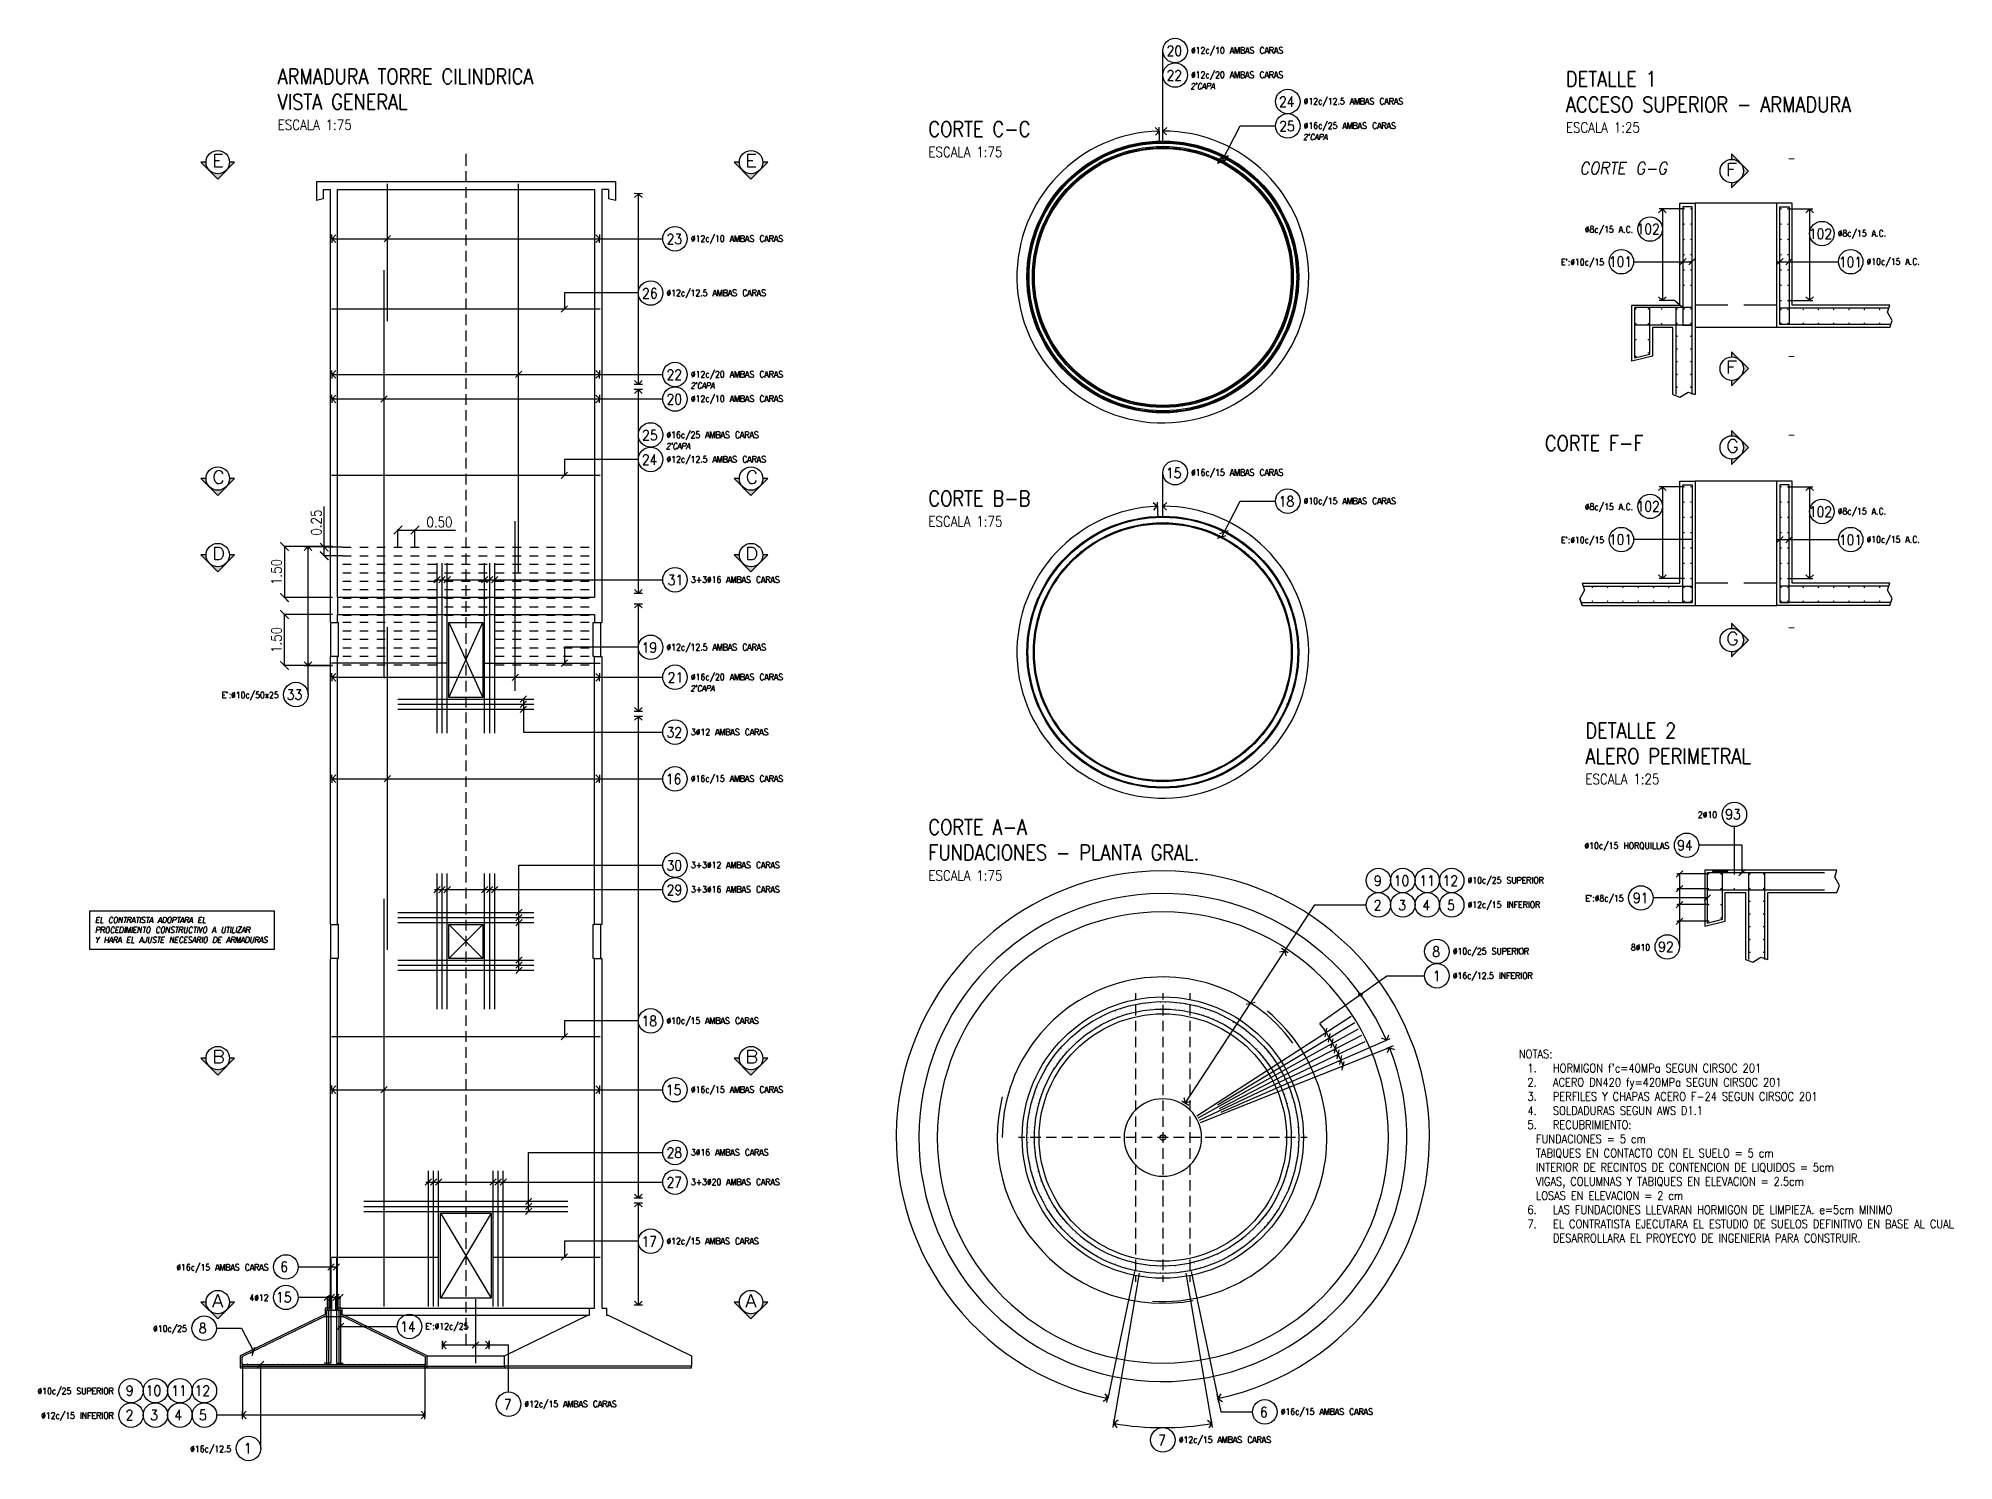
# Model space of a CAD drawing. Extents: x 157 to 1652, y -82 to 500.
# Drawn here: x 157 to 721, y 82 to 500 of the extents above; entities that cross this region are included whole.
import ezdxf

# ---------------------------------------------------------------- set-up
doc = ezdxf.new("R2010")
doc.units = 0
doc.header["$MEASUREMENT"] = 0
for name, color, linetype in [('Cotas', 1, 'Continuous'), ('PDF_00-COTAS-PARCIALES', 4, 'Continuous'), ('PDF_auxiliar', 1, 'Continuous'), ('PDF_BARRAS', 4, 'Continuous'), ('PDF_BARRAS-EN-CORTE', 4, 'Continuous'), ('PDF_BARRAS-EN-VISTA-25', 4, 'Continuous'), ('PDF_CONTORNO-ENCOFRADO-25', 2, 'Continuous'), ('PDF_encofrado', 1, 'Continuous'), ('PDF_LINEAS-POS-ARMADURA', 4, 'Continuous'), ('Texto', 2, 'Continuous')]:
    doc.layers.add(name, color=color, linetype=linetype)
doc.styles.add('ROMANS', font='ROMANS.SHX', dxfattribs={"width": 0.85})
doc.dimstyles.new('1.10', dxfattribs={"dimtxt": 3, "dimasz": 2.5, "dimexe": 0.18, "dimexo": 0.0625, "dimgap": 0.85, "dimtad": 1, "dimlfac": 0.1, "dimzin": 0, "dimdsep": 46, "dimtxsty": 'ROMANS', "dimblk": 'ARCHTICK', "dimcen": 0.09, "dimclrd": 256, "dimclre": 256, "dimclrt": 2, "dimadec": 0, "dimazin": 0, "dimtfac": 1, "dimtofl": 0, "dimtmove": 0, "dimatfit": 3, "dimfxl": 15, "dimfxlon": 1, "dimtolj": 1, "dimtzin": 0, "dimarcsym": 0})

msp = doc.modelspace()

# ---------------------------------------------------------------- texts
at = {"layer": 'Texto', "attachment_point": 1, "style": 'ROMANS'}
for s, width, heights, insert, char_height in [('{\\H1.5x;\\C6;ARMADURA TORRE CILINDRICA ^JVISTA GENERAL^J}ESCALA 1:75', 85.10637, [23.672], (227.839, 491.372), 3), ('{\\H1.5x;\\C6;DETALLE 1 ^JACCESO SUPERIOR - ARMADURA^J}ESCALA 1:25', 101.90642, [26.542], (606.906, 490.6), 3), ('{\\H1.5x;\\C6;CORTE C-C^J}ESCALA 1:75', 101.90642, [26.542], (419.302, 475.882), 3), ('{\\H1.5x;\\C6;CORTE F-F}', 101.90642, [26.542], (600.712, 383.449), 3), ('{\\H1.5x;\\C6;CORTE B-B^J}ESCALA 1:75', 101.90642, [26.542], (419.302, 367.209), 3), ('{\\H1.5x;\\C6;DETALLE 2 ^JALERO PERIMETRAL^J}ESCALA 1:25', 101.90642, [26.542], (612.641, 298.902), 3), ('{\\H1.5x;\\C6;CORTE A-A^JFUNDACIONES - PLANTA GRAL.^J}ESCALA 1:75', 101.90642, [26.542], (419.302, 270.528), 3), ("\\pi4.35785;NOTAS:\\P\\pi-7.5,l14.35785,t14.35785;1.^IHORMIGON f'c=40MPa SEGUN CIRSOC 201\\P2.^IACERO DN420 fy=420MPa SEGUN CIRSOC 201\\P3.^IPERFILES Y CHAPAS ACERO F-24 SEGUN CIRSOC 201\\P4.^ISOLDADURAS SEGUN AWS D1.1\\P5.^IRECUBRIMIENTO:\\P\\pi-12.5,l21.85785,t21.85785;FUNDACIONES = 5 cm\\PTABIQUES EN CONTACTO CON EL SUELO = 5 cm\\PINTERIOR DE RECINTOS DE CONTENCION DE LIQUIDOS = 5cm\\PVIGAS, COLUMNAS Y TABIQUES EN ELEVACION = 2.5cm\\PLOSAS EN ELEVACION = 2 cm\\P\\pi-7.5,l14.35785,t14.35785;6.^ILAS FUNDACIONES LLEVARAN HORMIGON DE LIMPIEZA. e=5cm MINIMO\\P7.^IEL CONTRATISTA EJECUTARA EL ESTUDIO DE SUELOS DEFINITIVO EN BASE AL CUAL DESARROLLARA EL PROYECYO DE INGENIERIA PARA CONSTRUIR.", 162.82208, [77.783], (588.704, 202.781), 2.5)]:
    msp.add_mtext_dynamic_manual_height_columns(s, width=width, gutter_width=1, heights=heights, dxfattribs=dict(at, insert=insert, char_height=char_height))

# ---------------------------------------------------------------- blocks, each defined once
blk = doc.blocks.new('_ArchTick')
at = {"color": 0, "linetype": 'ByBlock', "const_width": 0.15}
blk.add_lwpolyline([(-0.5, -0.5), (0.5, 0.5)], dxfattribs=at)
blk = doc.blocks.new('*D4')
at = {"layer": 'Cotas', "lineweight": -2, "transparency": 16777216}
for p, q in [((243.92, 350.83), (229.62, 350.83)), ((229.8, 350.83), (229.8, 335.81)), ((243.92, 335.81), (229.62, 335.81))]:
    blk.add_line(p, q, dxfattribs=at)
at = {"layer": 'Defpoints', "color": 0, "transparency": 16777216}
for p in [(243.98, 350.83), (229.8, 335.81), (243.98, 335.81)]:
    blk.add_point(p, dxfattribs=at)
at = {"layer": 'Cotas', "lineweight": -2, "transparency": 16777216, "xscale": 2.5, "yscale": 2.5, "zscale": 2.5}
for p, rotation in [((229.8, 350.83), 90), ((229.8, 335.81), 270)]:
    blk.add_blockref('_ArchTick', p, dxfattribs=dict(at, rotation=rotation))
at = {"layer": 'Cotas', "color": 2, "transparency": 16777216, "insert": (227.45, 343.32), "char_height": 3, "attachment_point": 5, "rotation": 90, "style": 'ROMANS'}
blk.add_mtext('\\A1;1.50', dxfattribs=at)
blk = doc.blocks.new('*D5')
at = {"layer": 'Cotas', "lineweight": -2, "transparency": 16777216}
for p, q in [((243.92, 330.83), (229.62, 330.83)), ((229.8, 315.81), (229.8, 330.83)), ((243.92, 315.81), (229.62, 315.81))]:
    blk.add_line(p, q, dxfattribs=at)
at = {"layer": 'Defpoints', "color": 0, "transparency": 16777216}
for p in [(229.8, 330.83), (243.98, 330.83), (243.98, 315.81)]:
    blk.add_point(p, dxfattribs=at)
at = {"layer": 'Cotas', "lineweight": -2, "transparency": 16777216, "xscale": 2.5, "yscale": 2.5, "zscale": 2.5}
for p, rotation in [((229.8, 330.83), 90), ((229.8, 315.81), 270)]:
    blk.add_blockref('_ArchTick', p, dxfattribs=dict(at, rotation=rotation))
at = {"layer": 'Cotas', "color": 2, "transparency": 16777216, "insert": (227.45, 323.32), "char_height": 3, "attachment_point": 5, "rotation": 90, "style": 'ROMANS'}
blk.add_mtext('\\A1;1.50', dxfattribs=at)
blk = doc.blocks.new('*D6')
at = {"layer": 'Cotas', "lineweight": -2, "transparency": 16777216}
for p, q in [((241.53, 350.61), (241.53, 362.58)), ((246.9, 350.61), (241.35, 350.61)), ((241.53, 348.1), (241.53, 350.61)), ((246.9, 348.1), (241.35, 348.1))]:
    blk.add_line(p, q, dxfattribs=at)
at = {"layer": 'Defpoints', "color": 0, "transparency": 16777216}
for p in [(246.97, 350.61), (241.53, 348.1), (246.97, 348.1)]:
    blk.add_point(p, dxfattribs=at)
at = {"layer": 'Cotas', "lineweight": -2, "transparency": 16777216, "xscale": 2.5, "yscale": 2.5, "zscale": 2.5}
for p, rotation in [((241.53, 350.61), 90), ((241.53, 348.1), 270)]:
    blk.add_blockref('_ArchTick', p, dxfattribs=dict(at, rotation=rotation))
at = {"layer": 'Cotas', "color": 2, "transparency": 16777216, "insert": (239.18, 357.84), "char_height": 3, "attachment_point": 5, "rotation": 90, "style": 'ROMANS'}
blk.add_mtext('\\A1;0.25', dxfattribs=at)
blk = doc.blocks.new('*D7')
at = {"layer": 'Cotas', "lineweight": -2, "transparency": 16777216}
for p, q in [((263.2, 350.67), (263.2, 355.84)), ((263.2, 355.66), (268.19, 355.66)), ((268.19, 350.67), (268.19, 355.84)), ((268.19, 355.66), (280.16, 355.66))]:
    blk.add_line(p, q, dxfattribs=at)
at = {"layer": 'Defpoints', "color": 0, "transparency": 16777216}
for p in [(268.19, 355.66), (263.2, 350.61), (268.19, 350.61)]:
    blk.add_point(p, dxfattribs=at)
at = {"layer": 'Cotas', "lineweight": -2, "transparency": 16777216, "xscale": 2.5, "yscale": 2.5, "zscale": 2.5, "rotation": 180}
blk.add_blockref('_ArchTick', (263.2, 355.66), dxfattribs=at)
at = {"layer": 'Cotas', "lineweight": -2, "transparency": 16777216, "xscale": 2.5, "yscale": 2.5, "zscale": 2.5}
blk.add_blockref('_ArchTick', (268.19, 355.66), dxfattribs=at)
at = {"layer": 'Cotas', "color": 2, "transparency": 16777216, "insert": (275.42, 358.01), "char_height": 3, "attachment_point": 5, "style": 'ROMANS'}
blk.add_mtext('\\A1;0.50', dxfattribs=at)

# ---------------------------------------------------------------- dimensions: what is measured, and where the dimension line sits
at = {"layer": 'Cotas'}
dim = msp.add_linear_dim(base=(241.533, 348.1), p1=(246.965, 350.608), p2=(246.965, 348.1), angle=90, dimstyle='1.10', dxfattribs=at)
dim.commit()
dim.dimension.update_dxf_attribs({"geometry": '*D6', "text_midpoint": (241.533, 357.844), "dimtype": 160})
dim = msp.add_linear_dim(base=(268.187, 355.657), p1=(263.203, 350.608), p2=(268.187, 350.608), dimstyle='1.10', dxfattribs=at)
dim.commit()
dim.dimension.update_dxf_attribs({"geometry": '*D7', "text_midpoint": (275.423, 358.007)})
for base, p1, p2, picture, middle in [((229.804, 335.814), (243.981, 350.83), (243.981, 335.814), '*D4', (227.454, 343.322)), ((229.804, 330.83), (243.981, 315.814), (243.981, 330.83), '*D5', (227.454, 323.322))]:
    dim = msp.add_linear_dim(base=base, p1=p1, p2=p2, angle=90, dimstyle='1.10', dxfattribs=at)
    dim.commit()
    dim.dimension.update_dxf_attribs({"geometry": picture, "text_midpoint": middle})

# ---------------------------------------------------------------- hatches: boundary and pattern name
at = {"layer": 'PDF_00-COTAS-PARCIALES', "transparency": 33554559}
for points in [[(215.155, 463.91), (213.6, 463.91), (213.536, 463.275), (213.378, 462.64), (213.092, 462.1), (212.711, 461.592), (212.235, 461.148), (211.695, 460.831), (211.124, 460.608), (210.489, 460.481), (209.854, 460.481), (209.219, 460.608), (208.647, 460.831), (208.108, 461.148), (207.632, 461.592), (207.251, 462.1), (206.965, 462.64), (206.806, 463.275), (206.743, 463.91), (205.187, 463.91), (205.822, 463.275), (206.425, 462.64), (206.997, 462.1), (207.505, 461.592), (207.917, 461.148), (208.267, 460.831), (208.616, 460.481), (210.171, 458.894), (211.759, 460.481), (211.854, 460.608), (212.076, 460.831), (212.425, 461.148), (212.838, 461.592), (213.346, 462.1), (213.917, 462.64), (214.521, 463.275)], [(372.077, 463.91), (370.521, 463.91), (370.489, 463.275), (370.299, 462.64), (370.013, 462.1), (369.632, 461.592), (369.156, 461.148), (368.616, 460.831), (368.045, 460.608), (367.41, 460.481), (366.775, 460.481), (366.172, 460.608), (365.569, 460.831), (365.029, 461.148), (364.553, 461.592), (364.172, 462.1), (363.886, 462.64), (363.727, 463.275), (363.664, 463.91), (362.108, 463.91), (362.743, 463.275), (363.346, 462.64), (363.918, 462.1), (364.426, 461.592), (364.838, 461.148), (365.188, 460.831), (365.537, 460.481), (367.092, 458.894), (368.68, 460.481), (368.775, 460.608), (369.029, 460.831), (371.473, 463.275)], [(215.155, 370.83), (213.6, 370.83), (213.536, 370.195), (213.378, 369.592), (213.092, 369.021), (212.711, 368.513), (212.235, 368.1), (211.695, 367.751), (211.124, 367.529), (210.489, 367.402), (209.854, 367.402), (209.219, 367.529), (208.647, 367.751), (208.108, 368.1), (207.632, 368.513), (207.251, 369.021), (206.965, 369.592), (206.806, 370.195), (206.743, 370.83), (205.187, 370.83), (210.171, 365.846), (211.759, 367.402), (211.854, 367.529)], [(372.077, 370.83), (370.521, 370.83), (370.489, 370.195), (370.299, 369.592), (370.013, 369.021), (369.632, 368.513), (369.156, 368.1), (368.616, 367.751), (368.045, 367.529), (367.41, 367.402), (366.775, 367.402), (366.172, 367.529), (365.569, 367.751), (365.029, 368.1), (364.553, 368.513), (364.172, 369.021), (363.886, 369.592), (363.727, 370.195), (363.664, 370.83), (362.108, 370.83), (367.092, 365.846), (368.68, 367.402), (368.775, 367.529), (369.029, 367.751), (369.346, 368.1), (369.791, 368.513), (370.299, 369.021), (370.838, 369.592), (371.473, 370.195)], [(215.155, 348.322), (213.6, 348.322), (213.536, 347.719), (213.378, 347.084), (213.092, 346.545), (212.711, 346.037), (212.235, 345.592), (211.695, 345.275), (211.124, 345.021), (210.489, 344.925), (209.854, 344.925), (209.219, 345.021), (208.647, 345.275), (208.108, 345.592), (207.632, 346.037), (207.251, 346.545), (206.965, 347.084), (206.806, 347.719), (206.743, 348.322), (205.187, 348.322), (205.822, 347.719), (206.425, 347.084), (206.997, 346.545), (207.505, 346.037), (207.917, 345.592), (208.267, 345.275), (208.489, 345.021), (208.616, 344.925), (210.171, 343.338), (211.854, 345.021), (212.076, 345.275), (212.425, 345.592), (212.838, 346.037), (213.346, 346.545), (213.917, 347.084), (214.521, 347.719)], [(372.077, 348.322), (370.521, 348.322), (370.489, 347.719), (370.299, 347.084), (370.013, 346.545), (369.632, 346.037), (369.156, 345.592), (368.616, 345.275), (368.045, 345.021), (367.41, 344.925), (366.775, 344.925), (366.172, 345.021), (365.569, 345.275), (365.029, 345.592), (364.553, 346.037), (364.172, 346.545), (363.886, 347.084), (363.727, 347.719), (363.664, 348.322), (362.108, 348.322), (362.743, 347.719), (363.346, 347.084), (363.918, 346.545), (364.426, 346.037), (364.838, 345.592), (365.188, 345.275), (365.41, 345.021), (365.537, 344.925), (367.092, 343.338)], [(215.155, 200.322), (213.6, 200.322), (213.536, 199.687), (213.378, 199.084), (213.092, 198.512), (212.711, 198.004), (212.235, 197.56), (211.695, 197.242), (211.124, 197.02), (210.489, 196.893), (209.854, 196.893), (209.219, 197.02), (208.647, 197.242), (208.108, 197.56), (207.632, 198.004), (207.251, 198.512), (206.965, 199.084), (206.806, 199.687), (206.743, 200.322), (205.187, 200.322), (207.505, 198.004), (207.917, 197.56), (208.267, 197.242), (210.171, 195.338), (211.759, 196.893), (211.854, 197.02), (212.076, 197.242), (212.425, 197.56), (212.838, 198.004)], [(372.077, 200.322), (370.521, 200.322), (370.489, 199.687), (370.299, 199.084), (370.013, 198.512), (369.632, 198.004), (369.156, 197.56), (368.616, 197.242), (368.045, 197.02), (367.41, 196.893), (366.775, 196.893), (366.172, 197.02), (365.569, 197.242), (365.029, 197.56), (364.553, 198.004), (364.172, 198.512), (363.886, 199.084), (363.727, 199.687), (363.664, 200.322), (362.108, 200.322), (364.426, 198.004), (364.838, 197.56), (365.188, 197.242), (367.092, 195.338), (368.68, 196.893), (368.775, 197.02), (369.029, 197.242), (370.299, 198.512), (370.838, 199.084), (371.473, 199.687)], [(215.155, 128.544), (213.6, 128.544), (213.536, 127.941), (213.378, 127.306), (213.092, 126.734), (212.711, 126.258), (212.235, 125.814), (211.695, 125.496), (211.124, 125.242), (210.489, 125.147), (209.854, 125.147), (209.219, 125.242), (208.647, 125.496), (208.108, 125.814), (207.632, 126.258), (207.251, 126.734), (206.965, 127.306), (206.806, 127.941), (206.743, 128.544), (205.187, 128.544), (205.822, 127.941), (206.425, 127.306), (206.997, 126.734), (207.505, 126.258), (207.917, 125.814), (208.267, 125.496), (208.489, 125.242), (208.616, 125.147), (210.171, 123.56), (211.854, 125.242), (212.076, 125.496), (212.425, 125.814), (212.838, 126.258), (213.346, 126.734), (213.917, 127.306), (214.521, 127.941)], [(372.077, 128.544), (370.521, 128.544), (370.489, 127.941), (370.299, 127.306), (370.013, 126.734), (369.632, 126.258), (369.156, 125.814), (368.616, 125.496), (368.045, 125.242), (367.41, 125.147), (366.775, 125.147), (366.172, 125.242), (365.569, 125.496), (365.029, 125.814), (364.553, 126.258), (364.172, 126.734), (363.886, 127.306), (363.727, 127.941), (363.664, 128.544), (362.108, 128.544), (362.743, 127.941), (363.346, 127.306), (363.918, 126.734), (364.426, 126.258), (364.838, 125.814), (365.188, 125.496), (365.41, 125.242), (365.537, 125.147), (367.092, 123.56), (369.791, 126.258), (370.299, 126.734), (370.838, 127.306)]]:
    msp.add_hatch(color=256, dxfattribs=at).paths.add_polyline_path(points)
at = {"layer": 'PDF_BARRAS', "transparency": 33554559}
for points in [[(476.521, 467.878), (476.49, 467.942), (476.426, 467.942), (476.426, 467.846), (476.394, 467.783), (476.458, 467.783), (476.49, 467.815)], [(478.458, 468.418), (478.394, 468.481), (478.363, 468.481), (478.299, 468.45), (478.299, 468.386), (478.363, 468.323), (478.426, 468.354)], [(478.363, 468.164), (478.363, 468.1), (478.394, 468.069), (478.458, 468.037), (478.49, 468.069), (478.521, 468.132), (478.458, 468.132), (478.426, 468.1), (478.426, 468.132)], [(479.41, 468.672), (479.378, 468.704), (479.315, 468.735), (479.283, 468.704), (479.251, 468.64), (479.283, 468.577), (479.347, 468.577), (479.41, 468.608)], [(480.394, 468.862), (480.363, 468.926), (480.299, 468.958), (480.331, 468.862)], [(480.458, 468.577), (480.426, 468.64), (480.363, 468.64), (480.299, 468.608), (480.299, 468.545), (480.331, 468.513), (480.394, 468.481), (480.426, 468.513)], [(480.458, 467.815), (480.49, 467.783), (480.553, 467.783), (480.585, 467.815), (480.617, 467.878), (480.49, 467.942), (480.458, 467.878)], [(481.378, 469.053), (481.347, 469.116), (481.283, 469.148), (481.315, 469.053)], [(481.442, 467.719), (481.505, 467.656), (481.569, 467.656), (481.601, 467.688), (481.601, 467.751), (481.569, 467.815), (481.505, 467.815), (481.474, 467.783)], [(482.363, 469.212), (482.331, 469.275), (482.267, 469.307), (482.236, 469.275), (482.204, 469.212), (482.236, 469.148), (482.299, 469.148), (482.363, 469.18)], [(482.426, 468.926), (482.394, 468.989), (482.331, 468.989), (482.267, 468.958), (482.267, 468.862), (482.331, 468.831), (482.394, 468.862)], [(482.363, 468.164), (482.394, 468.132), (482.458, 468.132), (482.521, 468.164), (482.521, 468.227), (482.49, 468.259), (482.426, 468.259), (482.363, 468.227)], [(482.426, 467.878), (482.458, 467.846), (482.521, 467.815), (482.553, 467.846), (482.553, 467.91), (482.521, 467.973), (482.458, 467.973), (482.426, 467.942)], [(483.347, 469.307), (483.347, 469.402), (483.283, 469.434), (483.22, 469.402), (483.188, 469.339), (483.22, 469.307), (483.283, 469.275)], [(483.378, 468.005), (483.41, 467.973), (483.474, 467.942), (483.505, 468.005), (483.537, 468.037), (483.505, 468.1), (483.442, 468.1), (483.378, 468.069)], [(484.363, 469.466), (484.331, 469.529), (484.267, 469.561), (484.204, 469.529), (484.204, 469.466), (484.236, 469.402), (484.331, 469.402)], [(484.394, 469.18), (484.363, 469.243), (484.299, 469.243), (484.236, 469.212), (484.236, 469.18), (484.267, 469.116), (484.299, 469.085), (484.363, 469.116)], [(484.299, 468.418), (484.331, 468.386), (484.394, 468.354), (484.458, 468.386), (484.458, 468.45), (484.426, 468.513), (484.363, 468.513), (484.331, 468.481)], [(485.347, 469.497), (485.347, 469.624), (485.22, 469.624), (485.188, 469.561), (485.22, 469.497), (485.283, 469.466)], [(485.283, 468.227), (485.315, 468.164), (485.378, 468.164), (485.442, 468.196), (485.442, 468.227), (485.41, 468.291), (485.378, 468.323), (485.315, 468.291)], [(486.363, 469.624), (486.331, 469.688), (486.236, 469.688), (486.204, 469.624), (486.204, 469.561), (486.267, 469.529), (486.331, 469.561)], [(486.363, 469.307), (486.363, 469.37), (486.299, 469.402), (486.236, 469.37), (486.204, 469.339), (486.236, 469.275), (486.299, 469.243)], [(486.236, 468.577), (486.267, 468.513), (486.331, 468.513), (486.394, 468.545), (486.394, 468.608), (486.331, 468.672), (486.267, 468.64)], [(486.267, 468.291), (486.299, 468.227), (486.363, 468.196), (486.394, 468.227), (486.426, 468.291), (486.331, 468.291), (486.267, 468.354)], [(487.347, 469.656), (487.347, 469.719), (487.283, 469.751), (487.22, 469.719), (487.188, 469.656), (487.22, 469.593), (487.315, 469.593)], [(487.22, 468.323), (487.251, 468.259), (487.315, 468.259), (487.378, 468.291), (487.378, 468.323), (487.347, 468.386), (487.315, 468.418), (487.251, 468.386)], [(488.363, 469.656), (488.331, 469.719), (488.299, 469.751), (488.236, 469.719), (488.204, 469.688), (488.299, 469.688), (488.267, 469.656), (488.331, 469.624)], [(488.236, 469.434), (488.204, 469.37), (488.204, 469.307), (488.331, 469.307), (488.363, 469.37), (488.267, 469.37)], [(488.204, 468.64), (488.236, 468.577), (488.299, 468.545), (488.331, 468.577), (488.204, 468.704)], [(489.156, 468.323), (489.188, 468.259), (489.315, 468.259), (489.315, 468.386), (489.251, 468.418), (489.188, 468.386)], [(489.347, 469.593), (489.347, 469.719), (489.283, 469.751), (489.22, 469.719), (489.188, 469.656), (489.22, 469.624), (489.283, 469.593)], [(490.14, 468.577), (490.172, 468.545), (490.236, 468.513), (490.299, 468.545), (490.299, 468.64), (490.236, 468.672), (490.172, 468.64)], [(490.14, 468.291), (490.172, 468.227), (490.204, 468.196), (490.267, 468.227), (490.299, 468.291), (490.267, 468.354), (490.204, 468.386), (490.172, 468.354)], [(490.363, 469.624), (490.299, 469.688), (490.236, 469.688), (490.204, 469.624), (490.204, 469.561), (490.267, 469.529), (490.331, 469.561)], [(490.204, 469.402), (490.204, 469.275), (490.267, 469.243), (490.331, 469.275), (490.331, 469.307), (490.267, 469.307), (490.267, 469.339)], [(491.093, 468.227), (491.125, 468.164), (491.251, 468.164), (491.251, 468.291), (491.188, 468.323), (491.125, 468.291)], [(491.347, 469.561), (491.347, 469.593), (491.283, 469.624), (491.22, 469.624), (491.188, 469.561), (491.22, 469.497), (491.283, 469.466), (491.315, 469.497)], [(492.077, 468.196), (492.077, 468.1), (492.14, 468.069), (492.204, 468.1), (492.236, 468.132), (492.204, 468.196), (492.14, 468.227)], [(492.109, 468.513), (492.109, 468.386), (492.172, 468.354), (492.236, 468.386), (492.267, 468.45), (492.236, 468.481), (492.172, 468.513)], [(492.331, 469.148), (492.331, 469.212), (492.267, 469.243), (492.267, 469.18), (492.236, 469.18), (492.172, 469.116), (492.236, 469.085), (492.299, 469.116)], [(492.363, 469.466), (492.363, 469.529), (492.299, 469.561), (492.236, 469.529), (492.204, 469.497), (492.204, 469.434), (492.267, 469.402), (492.331, 469.402)], [(493.029, 468.037), (493.061, 467.973), (493.093, 467.942), (493.093, 468.037)], [(493.347, 469.339), (493.347, 469.402), (493.283, 469.434), (493.22, 469.434), (493.188, 469.37), (493.22, 469.307), (493.251, 469.275), (493.315, 469.275)], [(493.982, 467.91), (494.013, 467.846), (494.077, 467.815), (494.14, 467.878), (494.14, 467.942), (494.077, 467.973), (494.013, 467.973)], [(494.045, 468.259), (494.045, 468.132), (494.109, 468.1), (494.172, 468.132), (494.204, 468.196), (494.172, 468.259), (494.109, 468.291)], [(494.299, 468.894), (494.299, 468.958), (494.236, 468.989), (494.172, 468.989), (494.14, 468.926), (494.14, 468.894), (494.204, 468.831), (494.267, 468.862)], [(494.363, 469.212), (494.331, 469.275), (494.299, 469.307), (494.236, 469.275), (494.204, 469.243), (494.204, 469.18), (494.236, 469.148), (494.299, 469.148)], [(494.934, 467.751), (494.966, 467.688), (495.029, 467.656), (495.093, 467.719), (495.093, 467.783), (495.029, 467.815), (494.966, 467.815)], [(495.347, 469.021), (495.315, 469.085), (495.283, 469.116), (495.22, 469.116), (495.188, 469.085), (495.188, 469.021), (495.252, 468.989), (495.283, 468.989)], [(496.077, 467.783), (496.109, 467.846), (496.109, 467.91), (496.045, 467.942), (495.982, 467.91), (495.95, 467.846), (496.045, 467.846)], [(496.267, 468.545), (496.267, 468.608), (496.204, 468.64), (496.14, 468.64), (496.109, 468.577), (496.109, 468.545), (496.172, 468.481), (496.236, 468.513)], [(496.331, 468.831), (496.299, 468.894), (496.267, 468.926), (496.204, 468.926), (496.172, 468.894), (496.172, 468.831), (496.236, 468.799), (496.267, 468.799)], [(497.283, 468.64), (497.283, 468.672), (497.252, 468.735), (497.188, 468.735), (497.156, 468.672), (497.156, 468.608), (497.188, 468.577), (497.252, 468.577)], [(498.204, 468.1), (498.204, 468.164), (498.14, 468.196), (498.077, 468.196), (498.045, 468.132), (498.045, 468.1), (498.109, 468.037), (498.14, 468.037)], [(498.267, 468.386), (498.267, 468.45), (498.236, 468.481), (498.172, 468.481), (498.109, 468.45), (498.109, 468.386), (498.172, 468.323), (498.236, 468.354)], [(499.252, 468.132), (499.22, 468.196), (499.188, 468.227), (499.125, 468.227), (499.093, 468.164), (499.093, 468.1), (499.125, 468.069), (499.188, 468.069)], [(465.759, 462.64), (465.696, 462.672), (465.632, 462.64), (465.601, 462.608), (465.601, 462.545), (465.664, 462.513), (465.728, 462.513), (465.759, 462.577)], [(465.918, 462.386), (465.886, 462.418), (465.823, 462.418), (465.759, 462.354), (465.791, 462.291), (465.823, 462.259), (465.886, 462.259), (465.918, 462.323)], [(466.585, 463.18), (466.521, 463.212), (466.458, 463.212), (466.426, 463.18), (466.426, 463.116), (466.49, 463.085), (466.553, 463.085), (466.585, 463.116)], [(467.41, 463.719), (467.378, 463.751), (467.315, 463.751), (467.283, 463.719), (467.283, 463.656), (467.315, 463.624), (467.378, 463.624), (467.442, 463.656)], [(467.569, 463.466), (467.537, 463.497), (467.474, 463.497), (467.442, 463.466), (467.442, 463.402), (467.474, 463.37), (467.537, 463.37), (467.601, 463.402)], [(467.823, 462.767), (467.886, 462.735), (467.95, 462.735), (467.982, 462.799), (467.95, 462.862), (467.918, 462.799), (467.886, 462.799)], [(467.982, 462.513), (468.045, 462.481), (468.109, 462.481), (468.14, 462.545), (468.109, 462.608), (468.077, 462.64), (468.013, 462.608), (467.982, 462.577)], [(468.267, 464.227), (468.236, 464.291), (468.172, 464.291), (468.14, 464.227), (468.14, 464.164), (468.172, 464.132), (468.236, 464.132), (468.299, 464.196)], [(468.966, 463.053), (468.966, 463.116), (468.902, 463.148), (468.839, 463.116), (468.807, 463.085), (468.807, 463.021), (468.87, 463.053)], [(469.156, 464.735), (469.093, 464.767), (469.061, 464.767), (468.997, 464.735), (468.997, 464.672), (469.061, 464.64), (469.124, 464.64), (469.156, 464.672)], [(469.283, 464.481), (469.251, 464.513), (469.188, 464.513), (469.156, 464.481), (469.156, 464.418), (469.188, 464.354), (469.251, 464.354), (469.315, 464.418)], [(469.569, 463.815), (469.505, 463.815), (469.505, 463.751), (469.569, 463.783)], [(469.664, 463.497), (469.728, 463.466), (469.759, 463.466), (469.791, 463.529), (469.791, 463.592), (469.759, 463.624), (469.696, 463.592), (469.664, 463.561)], [(470.045, 465.212), (469.982, 465.243), (469.918, 465.243), (469.886, 465.212), (469.886, 465.148), (469.918, 465.116), (469.982, 465.116), (470.045, 465.148)], [(470.521, 463.942), (470.553, 463.91), (470.617, 463.942), (470.648, 463.973), (470.648, 464.037), (470.585, 464.069), (470.553, 464.069), (470.49, 464.005)], [(470.934, 465.656), (470.902, 465.719), (470.839, 465.719), (470.775, 465.656), (470.775, 465.592), (470.839, 465.561), (470.902, 465.561), (470.934, 465.592)], [(471.061, 465.402), (471.029, 465.434), (470.966, 465.434), (470.902, 465.402), (470.902, 465.339), (470.966, 465.275), (471.029, 465.275), (471.061, 465.339)], [(471.251, 464.672), (471.283, 464.64), (471.347, 464.64), (471.378, 464.672), (471.378, 464.735), (471.347, 464.767), (471.283, 464.767), (471.22, 464.735)], [(471.378, 464.386), (471.41, 464.354), (471.474, 464.354), (471.537, 464.418), (471.505, 464.481), (471.474, 464.513), (471.41, 464.513), (471.378, 464.45)], [(471.823, 466.1), (471.791, 466.132), (471.728, 466.132), (471.696, 466.1), (471.696, 466.037), (471.728, 465.973), (471.791, 465.973), (471.823, 466.037)], [(472.236, 464.799), (472.299, 464.767), (472.363, 464.767), (472.331, 464.831), (472.331, 464.926), (472.267, 464.926), (472.236, 464.862)], [(472.744, 466.481), (472.712, 466.545), (472.648, 466.545), (472.617, 466.513), (472.617, 466.45), (472.648, 466.386), (472.712, 466.386), (472.744, 466.418)], [(472.87, 466.227), (472.839, 466.259), (472.775, 466.259), (472.712, 466.227), (472.712, 466.164), (472.775, 466.132), (472.807, 466.132), (472.87, 466.164)], [(473.029, 465.466), (473.061, 465.434), (473.124, 465.434), (473.156, 465.497), (473.156, 465.561), (473.124, 465.592), (473.061, 465.592), (472.997, 465.529)], [(473.124, 465.212), (473.188, 465.18), (473.251, 465.18), (473.283, 465.212), (473.283, 465.275), (473.22, 465.307), (473.156, 465.307), (473.124, 465.275)], [(473.696, 466.862), (473.632, 466.926), (473.569, 466.926), (473.537, 466.894), (473.537, 466.831), (473.569, 466.767), (473.632, 466.767), (473.664, 466.799)], [(474.013, 465.592), (474.077, 465.529), (474.14, 465.529), (474.172, 465.592), (474.172, 465.656), (474.14, 465.688), (474.077, 465.688), (474.013, 465.624)], [(474.617, 467.243), (474.585, 467.275), (474.521, 467.275), (474.458, 467.243), (474.458, 467.18), (474.49, 467.148), (474.553, 467.148), (474.617, 467.18)], [(474.712, 466.958), (474.68, 466.989), (474.617, 467.021), (474.553, 466.894), (474.617, 466.862), (474.68, 466.862), (474.712, 466.894)], [(474.839, 466.196), (474.87, 466.164), (474.934, 466.164), (474.966, 466.227), (474.902, 466.227), (474.902, 466.259), (474.87, 466.323), (474.839, 466.259)], [(474.934, 465.942), (474.966, 465.878), (475.029, 465.878), (475.093, 465.942), (475.061, 466.005), (475.029, 466.037), (474.966, 466.037), (474.934, 465.973)], [(475.569, 467.561), (475.537, 467.624), (475.474, 467.624), (475.41, 467.592), (475.41, 467.529), (475.442, 467.466), (475.505, 467.466), (475.537, 467.497)], [(475.855, 466.259), (475.886, 466.196), (475.95, 466.227), (475.982, 466.259), (475.982, 466.323), (475.95, 466.354), (475.886, 466.354), (475.855, 466.323)], [(476.617, 467.592), (476.553, 467.656), (476.521, 467.656), (476.521, 467.561), (476.49, 467.497), (476.553, 467.497), (476.585, 467.529)], [(476.68, 466.831), (476.712, 466.799), (476.775, 466.799), (476.807, 466.831), (476.807, 466.894), (476.775, 466.958), (476.712, 466.958), (476.68, 466.894)], [(476.775, 466.545), (476.807, 466.513), (476.87, 466.513), (476.902, 466.545), (476.902, 466.608), (476.87, 466.672), (476.807, 466.672), (476.775, 466.608)], [(477.696, 466.831), (477.728, 466.799), (477.791, 466.799), (477.823, 466.831), (477.823, 466.894), (477.791, 466.926), (477.728, 466.926), (477.696, 466.894)], [(478.553, 467.37), (478.585, 467.339), (478.648, 467.339), (478.68, 467.37), (478.712, 467.434), (478.648, 467.497), (478.585, 467.497), (478.553, 467.434)], [(478.617, 467.085), (478.648, 467.053), (478.712, 467.053), (478.775, 467.085), (478.775, 467.148), (478.744, 467.18), (478.68, 467.18), (478.617, 467.148)], [(479.569, 467.339), (479.601, 467.275), (479.664, 467.275), (479.696, 467.307), (479.728, 467.37), (479.664, 467.434), (479.601, 467.434), (479.569, 467.402)], [(480.521, 467.529), (480.553, 467.497), (480.617, 467.466), (480.648, 467.529), (480.648, 467.592), (480.617, 467.624), (480.553, 467.624), (480.521, 467.592)], [(495.886, 467.561), (495.918, 467.497), (495.95, 467.466), (496.013, 467.497), (496.045, 467.561), (496.045, 467.592), (495.982, 467.624), (495.918, 467.624)], [(497.791, 467.148), (497.791, 467.085), (497.855, 467.053), (497.918, 467.053), (497.95, 467.116), (497.918, 467.18), (497.886, 467.212), (497.823, 467.18)], [(497.855, 467.434), (497.855, 467.37), (497.918, 467.339), (497.982, 467.339), (498.013, 467.402), (498.013, 467.466), (497.95, 467.497), (497.886, 467.466)], [(498.712, 466.894), (498.744, 466.831), (498.775, 466.799), (498.839, 466.799), (498.871, 466.862), (498.871, 466.894), (498.807, 466.958), (498.744, 466.926)], [(499.632, 466.608), (499.664, 466.545), (499.696, 466.513), (499.759, 466.513), (499.791, 466.577), (499.791, 466.64), (499.728, 466.672), (499.664, 466.64)], [(499.728, 466.894), (499.759, 466.831), (499.791, 466.799), (499.855, 466.799), (499.886, 466.862), (499.886, 466.926), (499.823, 466.958), (499.759, 466.926)], [(500.553, 466.291), (500.585, 466.259), (500.617, 466.196), (500.68, 466.227), (500.712, 466.259), (500.712, 466.323), (500.648, 466.354), (500.617, 466.354)], [(501.474, 465.973), (501.474, 465.91), (501.537, 465.878), (501.601, 465.878), (501.569, 465.942), (501.537, 465.973), (501.569, 465.973), (501.569, 466.037), (501.505, 466.037)], [(501.569, 466.259), (501.601, 466.196), (501.632, 466.164), (501.696, 466.164), (501.728, 466.227), (501.728, 466.291), (501.696, 466.323), (501.632, 466.323)], [(501.982, 466.894), (501.982, 466.958), (501.95, 466.989), (501.886, 467.021), (501.855, 466.958), (501.855, 466.894), (501.886, 466.862), (501.95, 466.862)], [(502.077, 467.18), (502.109, 467.243), (502.045, 467.275), (501.982, 467.275), (501.95, 467.243), (501.95, 467.18), (501.982, 467.148), (502.045, 467.148)], [(502.394, 465.624), (502.394, 465.561), (502.426, 465.529), (502.49, 465.529), (502.521, 465.592), (502.521, 465.656), (502.49, 465.688), (502.426, 465.688)], [(503.029, 466.831), (503.029, 466.862), (502.998, 466.926), (502.934, 466.926), (502.871, 466.894), (502.871, 466.831), (502.934, 466.767), (502.966, 466.767)], [(503.283, 465.275), (503.283, 465.212), (503.315, 465.18), (503.379, 465.18), (503.442, 465.212), (503.41, 465.275), (503.379, 465.307), (503.315, 465.307)], [(503.41, 465.529), (503.41, 465.497), (503.442, 465.434), (503.505, 465.434), (503.537, 465.497), (503.537, 465.561), (503.505, 465.592), (503.442, 465.592)], [(503.823, 466.164), (503.823, 466.227), (503.791, 466.259), (503.728, 466.259), (503.696, 466.227), (503.696, 466.164), (503.728, 466.132), (503.791, 466.1)], [(503.95, 466.418), (503.95, 466.481), (503.918, 466.545), (503.855, 466.545), (503.823, 466.513), (503.791, 466.45), (503.855, 466.386), (503.918, 466.386)], [(504.172, 464.862), (504.172, 464.831), (504.204, 464.767), (504.267, 464.767), (504.299, 464.831), (504.299, 464.894), (504.267, 464.926), (504.204, 464.926)], [(504.871, 466.037), (504.871, 466.069), (504.839, 466.132), (504.775, 466.132), (504.712, 466.1), (504.712, 466.037), (504.775, 466.069), (504.807, 466.069)], [(505.125, 464.45), (505.093, 464.513), (505.029, 464.45)], [(505.156, 464.735), (505.156, 464.672), (505.22, 464.64), (505.283, 464.64), (505.315, 464.672), (505.315, 464.735), (505.283, 464.767), (505.22, 464.767)], [(505.632, 465.307), (505.632, 465.37), (505.601, 465.434), (505.537, 465.434), (505.506, 465.402), (505.506, 465.339), (505.537, 465.307), (505.601, 465.275)], [(505.759, 465.592), (505.791, 465.656), (505.728, 465.688), (505.696, 465.719), (505.632, 465.688), (505.632, 465.624), (505.664, 465.561), (505.728, 465.561)], [(505.918, 464.037), (505.918, 463.973), (505.95, 463.91), (506.013, 463.91), (506.045, 463.973), (506.045, 464.037), (506.013, 464.069), (505.95, 464.069)], [(506.648, 465.148), (506.68, 465.212), (506.648, 465.243), (506.585, 465.243), (506.521, 465.212), (506.521, 465.148), (506.553, 465.116), (506.617, 465.116)], [(506.744, 463.561), (506.744, 463.497), (506.807, 463.466), (506.871, 463.466), (506.902, 463.497), (506.902, 463.561), (506.871, 463.624), (506.807, 463.624)], [(506.998, 463.719), (507.061, 463.751), (507.061, 463.815), (506.998, 463.878), (506.934, 463.878), (506.902, 463.846), (506.966, 463.815), (506.966, 463.783)], [(507.41, 464.386), (507.41, 464.45), (507.379, 464.513), (507.347, 464.45), (507.315, 464.45), (507.252, 464.418), (507.283, 464.386), (507.347, 464.354)], [(507.537, 464.672), (507.569, 464.735), (507.506, 464.767), (507.474, 464.767), (507.41, 464.735), (507.41, 464.704), (507.442, 464.64), (507.506, 464.64)], [(507.601, 463.085), (507.601, 463.021), (507.632, 462.989), (507.696, 462.989), (507.728, 463.021), (507.759, 463.085), (507.632, 463.148)], [(508.426, 464.164), (508.426, 464.227), (508.394, 464.259), (508.331, 464.291), (508.267, 464.259), (508.267, 464.196), (508.363, 464.196)], [(508.426, 462.577), (508.426, 462.545), (508.458, 462.481), (508.521, 462.481), (508.585, 462.513), (508.585, 462.577), (508.521, 462.64), (508.49, 462.64)], [(508.585, 462.862), (508.585, 462.799), (508.617, 462.735), (508.68, 462.735), (508.744, 462.767), (508.744, 462.831), (508.68, 462.894), (508.648, 462.894)], [(509.125, 463.37), (509.125, 463.434), (509.093, 463.497), (509.061, 463.434), (508.966, 463.434), (508.998, 463.37), (509.061, 463.339)], [(509.283, 463.624), (509.283, 463.688), (509.252, 463.751), (509.22, 463.688), (509.125, 463.688), (509.156, 463.624), (509.22, 463.592)], [(510.109, 463.085), (510.14, 463.148), (510.109, 463.212), (510.045, 463.212), (509.982, 463.18), (509.982, 463.148), (510.013, 463.085), (510.045, 463.053)], [(510.712, 462.418), (510.648, 462.386), (510.617, 462.323), (510.648, 462.291), (510.712, 462.259), (510.775, 462.291), (510.712, 462.323)], [(510.934, 462.545), (510.966, 462.608), (510.934, 462.64), (510.871, 462.672), (510.807, 462.64), (510.807, 462.577), (510.839, 462.513), (510.871, 462.513)], [(458.997, 456.704), (458.87, 456.704), (458.839, 456.64), (458.87, 456.577), (458.934, 456.545), (458.966, 456.577), (458.997, 456.64)], [(459.664, 457.434), (459.601, 457.465), (459.537, 457.434), (459.537, 457.307), (459.664, 457.307), (459.696, 457.37)], [(459.886, 457.212), (459.823, 457.243), (459.759, 457.212), (459.759, 457.18), (459.823, 457.18), (459.823, 457.148), (459.886, 457.116), (459.918, 457.148)], [(460.363, 458.132), (460.299, 458.164), (460.267, 458.164), (460.236, 458.1), (460.236, 458.037), (460.299, 458.005), (460.363, 458.037), (460.394, 458.069)], [(460.299, 456.608), (460.363, 456.577), (460.426, 456.608), (460.426, 456.672), (460.394, 456.735), (460.363, 456.735), (460.299, 456.704), (460.267, 456.64)], [(460.521, 456.386), (460.585, 456.386), (460.648, 456.418), (460.648, 456.45), (460.616, 456.513), (460.553, 456.545), (460.521, 456.513), (460.489, 456.45)], [(461.093, 458.831), (461.029, 458.862), (460.966, 458.862), (460.934, 458.799), (460.966, 458.735), (461.029, 458.704), (461.093, 458.767)], [(461.315, 458.577), (461.251, 458.64), (461.188, 458.64), (461.156, 458.577), (461.156, 458.513), (461.22, 458.481), (461.283, 458.513)], [(461.188, 457.085), (461.251, 457.053), (461.315, 457.085), (461.315, 457.212), (461.188, 457.212), (461.156, 457.148)], [(461.823, 459.529), (461.759, 459.561), (461.696, 459.529), (461.664, 459.465), (461.696, 459.434), (461.759, 459.402), (461.823, 459.402)], [(461.696, 457.973), (461.791, 457.973), (461.823, 458.037), (461.791, 458.1), (461.728, 458.132), (461.664, 458.1), (461.664, 458.037)], [(461.886, 457.751), (461.95, 457.751), (462.013, 457.783), (462.013, 457.815), (461.982, 457.878), (461.95, 457.91), (461.886, 457.878), (461.855, 457.815)], [(462.585, 460.164), (462.521, 460.196), (462.458, 460.196), (462.426, 460.132), (462.49, 460.069), (462.553, 460.069), (462.585, 460.132)], [(462.585, 458.418), (462.648, 458.386), (462.712, 458.418), (462.743, 458.481), (462.712, 458.545), (462.585, 458.545)], [(462.775, 459.942), (462.712, 459.973), (462.648, 459.973), (462.616, 459.91), (462.648, 459.846), (462.68, 459.815), (462.743, 459.846), (462.775, 459.878)], [(463.124, 459.307), (463.188, 459.275), (463.251, 459.307), (463.251, 459.402), (463.188, 459.434), (463.124, 459.402), (463.093, 459.339)], [(463.347, 460.831), (463.283, 460.862), (463.22, 460.831), (463.188, 460.799), (463.22, 460.735), (463.251, 460.704), (463.315, 460.704), (463.347, 460.767)], [(463.315, 459.053), (463.442, 459.053), (463.474, 459.116), (463.442, 459.18), (463.378, 459.212), (463.315, 459.18)], [(464.14, 461.434), (464.077, 461.465), (464.013, 461.465), (463.982, 461.402), (463.982, 461.37), (464.045, 461.307), (464.109, 461.339), (464.14, 461.37)], [(464.077, 459.688), (464.109, 459.656), (464.172, 459.688), (464.204, 459.751), (464.172, 459.783), (464.14, 459.751), (464.045, 459.751)], [(464.299, 461.212), (464.267, 461.243), (464.204, 461.243), (464.236, 461.18), (464.267, 461.18), (464.267, 461.148), (464.236, 461.148), (464.236, 461.085), (464.299, 461.085), (464.331, 461.148)], [(464.775, 460.577), (464.743, 460.64), (464.712, 460.672), (464.712, 460.577)], [(464.934, 462.037), (464.87, 462.069), (464.807, 462.069), (464.775, 462.005), (464.807, 461.973), (464.839, 461.91), (464.902, 461.942), (464.934, 461.973)], [(464.807, 460.291), (464.87, 460.259), (464.934, 460.291), (464.966, 460.354), (464.934, 460.386), (464.87, 460.418), (464.839, 460.418), (464.807, 460.354)], [(465.601, 460.862), (465.696, 460.862), (465.728, 460.926), (465.728, 460.989), (465.664, 461.021), (465.601, 460.989), (465.569, 460.926)], [(466.204, 461.688), (466.267, 461.656), (466.331, 461.688), (466.363, 461.719), (466.331, 461.783), (466.267, 461.815), (466.204, 461.751)], [(466.394, 461.434), (466.426, 461.402), (466.49, 461.434), (466.521, 461.497), (466.458, 461.561), (466.394, 461.561), (466.363, 461.497)], [(467.188, 461.973), (467.22, 461.942), (467.283, 461.973), (467.315, 462.037), (467.315, 462.069), (467.251, 462.1), (467.188, 462.1), (467.156, 462.037)], [(509.252, 462.069), (509.252, 462.005), (509.283, 461.973), (509.347, 461.942), (509.379, 462.005), (509.379, 462.069), (509.347, 462.1), (509.283, 462.1)], [(510.045, 461.529), (510.045, 461.465), (510.077, 461.434), (510.14, 461.402), (510.172, 461.434), (510.204, 461.497), (510.172, 461.561), (510.109, 461.561)], [(510.299, 461.751), (510.267, 461.815), (510.204, 461.783), (510.267, 461.751)], [(510.839, 460.958), (510.839, 460.894), (510.871, 460.862), (510.934, 460.862), (510.966, 460.894), (510.966, 460.958), (510.934, 460.989), (510.871, 460.989)], [(511.759, 461.942), (511.759, 462.069), (511.633, 462.069), (511.601, 462.005), (511.633, 461.942), (511.696, 461.91)], [(511.601, 460.386), (511.601, 460.323), (511.633, 460.291), (511.696, 460.259), (511.759, 460.291), (511.759, 460.354), (511.664, 460.354)], [(511.791, 460.64), (511.791, 460.577), (511.823, 460.513), (511.886, 460.513), (511.918, 460.545), (511.95, 460.608), (511.918, 460.64), (511.855, 460.672)], [(512.363, 461.116), (512.394, 461.18), (512.363, 461.212), (512.299, 461.243), (512.236, 461.212), (512.299, 461.18), (512.299, 461.085)], [(512.363, 459.783), (512.363, 459.719), (512.394, 459.688), (512.458, 459.656), (512.49, 459.688), (512.521, 459.751), (512.49, 459.815), (512.426, 459.815)], [(512.553, 461.339), (512.585, 461.402), (512.553, 461.465), (512.426, 461.465), (512.426, 461.339), (512.49, 461.307)], [(513.125, 459.18), (513.093, 459.116), (513.125, 459.053), (513.188, 459.053), (513.252, 459.085), (513.252, 459.148), (513.22, 459.18), (513.156, 459.212)], [(513.347, 460.735), (513.347, 460.831), (513.283, 460.862), (513.22, 460.831), (513.188, 460.767), (513.22, 460.704), (513.283, 460.704)], [(513.315, 459.402), (513.283, 459.339), (513.315, 459.275), (513.379, 459.275), (513.442, 459.307), (513.442, 459.37), (513.41, 459.402), (513.347, 459.434)], [(513.918, 459.846), (513.918, 459.973), (513.791, 459.973), (513.759, 459.91), (513.791, 459.846), (513.855, 459.815)], [(513.855, 458.545), (513.823, 458.481), (513.855, 458.418), (513.918, 458.386), (513.982, 458.418), (513.982, 458.481), (513.95, 458.545)], [(514.109, 460.069), (514.14, 460.132), (514.109, 460.196), (514.045, 460.227), (513.982, 460.196), (513.982, 460.069), (514.045, 460.037)], [(514.553, 457.878), (514.521, 457.815), (514.553, 457.751), (514.617, 457.751), (514.68, 457.783), (514.68, 457.878), (514.617, 457.91)], [(514.839, 459.402), (514.871, 459.465), (514.871, 459.529), (514.807, 459.561), (514.744, 459.529), (514.712, 459.465), (514.744, 459.402)], [(514.775, 458.1), (514.744, 458.037), (514.775, 457.973), (514.839, 457.973), (514.807, 458.037), (514.839, 458.037), (514.871, 458.1), (514.807, 458.132)], [(515.252, 457.212), (515.22, 457.148), (515.252, 457.085), (515.315, 457.053), (515.379, 457.085), (515.379, 457.148), (515.347, 457.212)], [(515.379, 458.513), (515.41, 458.577), (515.379, 458.64), (515.347, 458.577), (515.252, 458.577), (515.283, 458.513), (515.315, 458.481)], [(515.601, 458.735), (515.601, 458.831), (515.537, 458.862), (515.474, 458.862), (515.442, 458.799), (515.474, 458.735), (515.537, 458.704)], [(515.918, 456.513), (515.918, 456.386), (516.045, 456.386), (516.077, 456.45), (516.045, 456.513), (515.982, 456.545)], [(516.267, 456.704), (516.204, 456.735), (516.14, 456.704), (516.204, 456.672)], [(516.299, 458.037), (516.331, 458.069), (516.299, 458.132), (516.267, 458.164), (516.267, 458.1), (516.236, 458.069), (516.236, 458.1), (516.204, 458.037), (516.236, 458.005)], [(516.744, 457.243), (516.68, 457.212), (516.648, 457.18), (516.744, 457.18)], [(516.998, 457.307), (517.029, 457.37), (516.998, 457.434), (516.966, 457.465), (516.966, 457.37), (516.934, 457.37), (516.902, 457.307)], [(517.696, 456.577), (517.728, 456.64), (517.696, 456.672), (517.633, 456.704), (517.569, 456.704), (517.569, 456.577), (517.633, 456.545)], [(454.743, 451.116), (454.68, 451.116), (454.648, 451.085), (454.616, 451.021), (454.648, 450.989), (454.712, 450.958), (454.775, 450.989), (454.775, 451.053)], [(454.997, 450.958), (454.934, 450.958), (454.902, 450.926), (454.87, 450.862), (454.902, 450.831), (454.966, 450.799), (455.029, 450.831), (455.029, 450.894)], [(455.315, 451.91), (455.251, 451.973), (455.188, 451.942), (455.156, 451.878), (455.188, 451.815), (455.251, 451.815), (455.315, 451.846)], [(455.823, 452.704), (455.886, 452.735), (455.855, 452.767), (455.823, 452.735)], [(456.109, 452.608), (456.045, 452.64), (455.982, 452.608), (455.982, 452.545), (456.013, 452.481), (456.109, 452.481), (456.14, 452.545)], [(456.458, 453.592), (456.394, 453.624), (456.331, 453.592), (456.299, 453.529), (456.331, 453.465), (456.458, 453.465)], [(456.331, 451.085), (456.394, 451.085), (456.426, 451.116), (456.426, 451.18), (456.394, 451.211), (456.331, 451.243), (456.299, 451.18), (456.299, 451.116)], [(456.616, 452.069), (456.68, 452.037), (456.743, 452.1), (456.743, 452.132), (456.712, 452.196), (456.648, 452.196), (456.585, 452.164), (456.585, 452.1)], [(456.87, 451.878), (456.934, 451.878), (456.966, 451.91), (456.997, 451.973), (456.934, 452.037), (456.87, 452.037), (456.839, 452.005), (456.839, 451.942)], [(457.061, 454.386), (456.997, 454.418), (456.934, 454.386), (456.902, 454.323), (456.934, 454.259), (456.997, 454.259), (457.061, 454.291)], [(457.41, 452.672), (457.474, 452.672), (457.537, 452.704), (457.537, 452.767), (457.505, 452.799), (457.442, 452.831), (457.41, 452.799), (457.378, 452.735)], [(457.664, 455.18), (457.632, 455.212), (457.569, 455.18), (457.537, 455.116), (457.569, 455.053), (457.632, 455.021), (457.664, 455.053), (457.696, 455.116)], [(457.759, 453.624), (457.823, 453.624), (457.886, 453.656), (457.886, 453.719), (457.855, 453.751), (457.791, 453.783), (457.759, 453.751), (457.728, 453.688)], [(458.013, 453.434), (458.077, 453.434), (458.109, 453.465), (458.14, 453.529), (458.109, 453.592), (458.045, 453.592), (457.982, 453.561), (457.982, 453.497)], [(458.331, 455.942), (458.267, 455.973), (458.204, 455.942), (458.172, 455.878), (458.204, 455.815), (458.331, 455.815)], [(458.553, 455.751), (458.489, 455.783), (458.426, 455.751), (458.426, 455.624), (458.553, 455.624), (458.585, 455.688)], [(458.616, 454.196), (458.68, 454.196), (458.712, 454.227), (458.743, 454.291), (458.712, 454.354), (458.648, 454.354), (458.585, 454.323), (458.585, 454.259)], [(459.124, 455.212), (459.093, 455.275), (459.029, 455.275), (458.966, 455.212), (458.997, 455.148), (459.029, 455.212)], [(459.22, 454.958), (459.283, 454.926), (459.347, 454.958), (459.347, 455.021), (459.315, 455.085), (459.251, 455.085), (459.22, 455.053), (459.188, 454.989)], [(459.855, 455.688), (459.918, 455.656), (459.982, 455.688), (459.982, 455.751), (459.95, 455.815), (459.918, 455.815), (459.855, 455.783), (459.823, 455.719)], [(516.585, 455.783), (516.553, 455.751), (516.585, 455.688), (516.648, 455.656), (516.712, 455.688), (516.712, 455.815), (516.648, 455.815)], [(517.22, 455.085), (517.188, 455.021), (517.22, 454.958), (517.283, 454.926), (517.347, 454.958), (517.379, 455.021), (517.347, 455.085)], [(517.442, 455.275), (517.442, 455.148), (517.506, 455.116), (517.569, 455.148), (517.601, 455.212), (517.569, 455.275), (517.506, 455.307)], [(518.109, 455.624), (518.14, 455.688), (518.14, 455.751), (518.077, 455.783), (518.013, 455.751), (517.982, 455.688), (518.045, 455.624)], [(518.331, 455.815), (518.363, 455.878), (518.363, 455.942), (518.299, 455.973), (518.236, 455.942), (518.204, 455.91), (518.236, 455.846), (518.267, 455.815)], [(518.68, 453.751), (518.648, 453.688), (518.68, 453.656), (518.744, 453.624), (518.807, 453.624), (518.839, 453.688), (518.807, 453.751), (518.744, 453.783)], [(518.998, 455.053), (519.029, 455.116), (518.966, 455.18), (518.902, 455.18), (518.871, 455.116), (518.871, 455.085), (518.934, 455.053)], [(519.029, 452.799), (518.998, 452.735), (519.029, 452.704), (519.093, 452.672), (519.156, 452.672), (519.156, 452.799), (519.093, 452.831)], [(519.379, 454.069), (519.41, 454.132), (519.379, 454.196), (519.347, 454.227), (519.283, 454.227), (519.252, 454.164), (519.252, 454.1), (519.315, 454.069)], [(519.601, 454.259), (519.633, 454.323), (519.633, 454.386), (519.569, 454.418), (519.506, 454.386), (519.474, 454.354), (519.506, 454.291), (519.537, 454.259)], [(519.696, 451.878), (519.728, 451.942), (519.728, 452.005), (519.664, 452.037), (519.601, 452.005), (519.664, 451.973), (519.664, 451.942)], [(519.855, 452.196), (519.823, 452.132), (519.823, 452.069), (519.886, 452.037), (519.95, 452.069), (519.982, 452.132), (519.918, 452.196)], [(520.204, 453.465), (520.236, 453.529), (520.236, 453.561), (520.172, 453.624), (520.109, 453.592), (520.077, 453.561), (520.109, 453.497), (520.14, 453.465)], [(520.14, 451.211), (520.109, 451.148), (520.172, 451.085), (520.236, 451.085), (520.267, 451.148), (520.267, 451.211), (520.204, 451.243)], [(520.553, 452.481), (520.585, 452.513), (520.585, 452.577), (520.521, 452.608), (520.458, 452.608), (520.426, 452.577), (520.426, 452.513), (520.49, 452.481)], [(520.775, 452.64), (520.839, 452.704), (520.807, 452.767), (520.775, 452.799), (520.712, 452.799), (520.744, 452.735), (520.744, 452.64)], [(521.347, 451.815), (521.379, 451.878), (521.379, 451.942), (521.347, 451.973), (521.22, 451.91), (521.252, 451.846), (521.283, 451.815)], [(521.633, 450.799), (521.664, 450.862), (521.664, 450.926), (521.633, 450.958), (521.569, 450.958), (521.506, 450.894), (521.537, 450.862), (521.569, 450.799)], [(521.887, 450.958), (521.918, 451.021), (521.918, 451.085), (521.887, 451.116), (521.823, 451.116), (521.76, 451.053), (521.791, 451.021), (521.823, 450.958)], [(451.95, 445.783), (451.886, 445.783), (451.855, 445.751), (451.855, 445.688), (451.886, 445.656), (451.95, 445.656), (451.982, 445.688), (452.013, 445.751)], [(452.236, 445.688), (452.172, 445.688), (452.14, 445.624), (452.14, 445.592), (452.172, 445.529), (452.236, 445.529), (452.267, 445.561), (452.267, 445.624)], [(452.362, 446.704), (452.299, 446.704), (452.267, 446.672), (452.267, 446.608), (452.299, 446.577), (452.362, 446.545), (452.394, 446.608), (452.394, 446.672)], [(452.807, 447.624), (452.743, 447.624), (452.68, 447.592), (452.68, 447.529), (452.743, 447.529), (452.775, 447.561), (452.775, 447.529), (452.839, 447.497), (452.839, 447.561)], [(452.839, 445.243), (452.902, 445.243), (452.966, 445.275), (452.902, 445.402), (452.839, 445.37), (452.807, 445.338), (452.807, 445.275)], [(453.124, 447.434), (452.997, 447.497), (452.966, 447.434), (452.966, 447.402), (452.997, 447.338), (453.061, 447.338), (453.093, 447.37)], [(453.124, 445.116), (453.188, 445.116), (453.22, 445.18), (453.156, 445.18), (453.156, 445.211), (453.124, 445.275), (453.061, 445.211), (453.093, 445.148)], [(453.251, 448.513), (453.188, 448.513), (453.156, 448.481), (453.124, 448.418), (453.188, 448.354), (453.22, 448.354), (453.22, 448.45)], [(453.505, 446.005), (453.569, 446.005), (453.632, 446.037), (453.632, 446.1), (453.569, 446.164), (453.505, 446.164), (453.474, 446.1), (453.474, 446.037)], [(453.728, 449.37), (453.664, 449.402), (453.632, 449.37), (453.601, 449.307), (453.632, 449.243), (453.696, 449.243), (453.759, 449.275), (453.759, 449.338)], [(453.664, 447.021), (453.728, 447.021), (453.759, 447.053), (453.759, 447.116), (453.728, 447.148), (453.664, 447.148), (453.601, 447.116), (453.632, 447.053)], [(453.982, 449.243), (453.95, 449.243), (453.886, 449.211), (453.886, 449.148), (453.918, 449.116), (453.982, 449.085), (454.013, 449.116), (454.045, 449.18)], [(453.918, 446.894), (453.982, 446.894), (454.045, 446.926), (454.045, 446.989), (453.982, 447.021), (453.918, 447.021), (453.886, 446.989), (453.886, 446.926)], [(454.109, 450.164), (454.14, 450.132), (454.204, 450.1), (454.267, 450.132), (454.267, 450.196), (454.236, 450.259), (454.204, 450.196), (454.172, 450.196)], [(454.362, 447.751), (454.426, 447.751), (454.458, 447.783), (454.458, 447.846), (454.426, 447.878), (454.362, 447.878), (454.331, 447.846), (454.331, 447.783)], [(454.553, 448.735), (454.616, 448.735), (454.68, 448.767), (454.585, 448.799), (454.585, 448.831), (454.553, 448.894), (454.521, 448.862), (454.521, 448.799)], [(454.934, 448.704), (454.902, 448.735), (454.839, 448.735), (454.87, 448.672)], [(455.315, 449.434), (455.378, 449.434), (455.41, 449.465), (455.41, 449.529), (455.378, 449.592), (455.315, 449.592), (455.251, 449.561), (455.251, 449.497)], [(520.68, 450.418), (520.648, 450.354), (520.648, 450.291), (520.712, 450.259), (520.775, 450.259), (520.807, 450.323), (520.775, 450.386), (520.744, 450.418)], [(520.934, 450.577), (520.902, 450.513), (520.902, 450.45), (520.966, 450.418), (521.029, 450.418), (521.061, 450.481), (521.029, 450.545), (520.998, 450.577)], [(521.22, 449.434), (521.252, 449.434), (521.315, 449.497), (521.283, 449.561), (521.22, 449.592), (521.188, 449.561), (521.22, 449.529)], [(521.664, 448.735), (521.633, 448.672), (521.633, 448.64), (521.696, 448.577), (521.76, 448.608), (521.791, 448.64), (521.76, 448.704), (521.728, 448.735)], [(521.95, 448.799), (521.95, 448.735), (522.013, 448.735), (522.045, 448.799), (522.045, 448.862), (521.982, 448.894), (521.918, 448.894), (521.95, 448.831), (521.982, 448.831), (521.982, 448.799)], [(522.109, 447.878), (522.077, 447.846), (522.077, 447.783), (522.14, 447.815), (522.236, 447.815), (522.236, 447.846), (522.172, 447.91)], [(522.394, 450.1), (522.458, 450.164), (522.458, 450.227), (522.394, 450.259), (522.331, 450.259), (522.299, 450.227), (522.299, 450.164), (522.331, 450.1)], [(522.648, 449.085), (522.68, 449.148), (522.68, 449.211), (522.648, 449.243), (522.585, 449.243), (522.521, 449.211), (522.521, 449.148), (522.585, 449.085)], [(522.553, 447.021), (522.521, 446.958), (522.521, 446.926), (522.585, 446.862), (522.648, 446.894), (522.68, 446.926), (522.68, 446.989), (522.617, 447.021)], [(522.839, 447.148), (522.775, 447.116), (522.807, 447.053), (522.839, 447.021), (522.902, 447.021), (522.934, 447.053), (522.934, 447.116), (522.902, 447.148)], [(522.902, 449.243), (522.934, 449.275), (522.934, 449.338), (522.902, 449.402), (522.839, 449.402), (522.807, 449.338), (522.807, 449.275), (522.839, 449.243)], [(522.966, 446.164), (522.934, 446.1), (522.934, 446.037), (522.998, 446.005), (522.998, 446.069), (523.029, 446.069), (523.093, 446.132), (523.029, 446.164)], [(523.379, 448.354), (523.41, 448.418), (523.41, 448.481), (523.379, 448.513), (523.315, 448.513), (523.283, 448.45), (523.283, 448.418), (523.315, 448.354)], [(523.41, 445.211), (523.379, 445.275), (523.315, 445.211), (523.347, 445.148), (523.379, 445.116), (523.442, 445.116), (523.474, 445.18), (523.41, 445.18)], [(523.569, 447.338), (523.601, 447.37), (523.601, 447.434), (523.569, 447.497), (523.506, 447.497), (523.442, 447.434), (523.442, 447.37), (523.506, 447.338)], [(523.633, 445.37), (523.601, 445.338), (523.601, 445.275), (523.664, 445.243), (523.728, 445.243), (523.76, 445.275), (523.76, 445.338), (523.696, 445.402)], [(523.823, 447.465), (523.855, 447.497), (523.855, 447.561), (523.823, 447.624), (523.76, 447.624), (523.728, 447.561), (523.728, 447.497), (523.76, 447.465)], [(524.267, 446.545), (524.299, 446.608), (524.299, 446.672), (524.267, 446.704), (524.204, 446.704), (524.14, 446.672), (524.14, 446.608)], [(524.394, 445.529), (524.426, 445.561), (524.426, 445.624), (524.394, 445.688), (524.331, 445.688), (524.267, 445.561), (524.331, 445.529)], [(524.648, 445.656), (524.712, 445.688), (524.712, 445.751), (524.68, 445.783), (524.648, 445.719), (524.617, 445.719), (524.553, 445.688), (524.585, 445.656)], [(450.013, 440.1), (449.95, 440.1), (449.918, 440.069), (449.918, 440.005), (449.95, 439.973), (450.013, 439.973), (450.045, 440.005), (450.045, 440.069)], [(450.267, 441.084), (450.204, 441.084), (450.172, 441.021), (450.172, 440.957), (450.204, 440.926), (450.267, 440.926), (450.331, 440.989), (450.331, 441.021)], [(450.299, 440.037), (450.235, 440.037), (450.204, 439.973), (450.204, 439.942), (450.235, 439.878), (450.299, 439.878), (450.362, 439.942), (450.331, 440.005)], [(450.553, 442.037), (450.489, 442.037), (450.458, 442.005), (450.458, 441.942), (450.489, 441.878), (450.553, 441.878), (450.616, 441.942), (450.616, 442.005)], [(450.839, 441.942), (450.775, 441.942), (450.743, 441.91), (450.743, 441.846), (450.775, 441.783), (450.902, 441.846), (450.902, 441.91)], [(450.87, 442.989), (450.807, 442.989), (450.775, 442.958), (450.775, 442.894), (450.807, 442.831), (450.87, 442.831), (450.934, 442.894), (450.934, 442.958)], [(450.966, 439.688), (451.029, 439.719), (451.061, 439.751), (451.061, 439.815), (450.997, 439.846), (450.934, 439.846), (450.902, 439.783), (450.902, 439.719)], [(451.22, 443.942), (451.156, 443.942), (451.124, 443.878), (451.093, 443.846), (451.156, 443.783), (451.22, 443.783), (451.251, 443.815), (451.251, 443.878)], [(451.251, 439.624), (451.315, 439.624), (451.347, 439.688), (451.283, 439.688), (451.283, 439.719), (451.22, 439.783), (451.188, 439.719), (451.22, 439.656)], [(451.505, 443.815), (451.442, 443.815), (451.378, 443.783), (451.378, 443.719), (451.442, 443.688), (451.505, 443.688), (451.537, 443.719), (451.537, 443.783)], [(451.505, 441.561), (451.569, 441.592), (451.601, 441.624), (451.601, 441.688), (451.537, 441.719), (451.474, 441.719), (451.442, 441.656), (451.442, 441.624)], [(451.505, 440.545), (451.569, 440.577), (451.601, 440.608), (451.601, 440.672), (451.537, 440.704), (451.474, 440.704), (451.442, 440.64), (451.474, 440.577)], [(451.569, 444.862), (451.505, 444.862), (451.474, 444.831), (451.474, 444.767), (451.505, 444.735), (451.569, 444.704), (451.632, 444.831)], [(451.886, 441.592), (451.823, 441.656), (451.759, 441.624), (451.728, 441.592), (451.728, 441.529), (451.791, 441.497), (451.791, 441.561), (451.823, 441.561)], [(452.077, 442.418), (452.14, 442.418), (452.172, 442.45), (452.172, 442.513), (452.14, 442.577), (452.077, 442.545), (452.045, 442.513), (452.045, 442.45)], [(452.14, 443.434), (452.204, 443.434), (452.236, 443.465), (452.236, 443.529), (452.172, 443.592), (452.109, 443.561), (452.077, 443.529), (452.077, 443.465)], [(452.426, 443.307), (452.458, 443.338), (452.521, 443.37), (452.489, 443.434), (452.458, 443.465), (452.394, 443.465), (452.362, 443.402), (452.362, 443.37)], [(452.743, 444.227), (452.807, 444.227), (452.87, 444.291), (452.839, 444.323), (452.807, 444.386), (452.743, 444.354), (452.712, 444.323), (452.712, 444.259)], [(523.728, 444.386), (523.696, 444.323), (523.696, 444.259), (523.76, 444.227), (523.823, 444.227), (523.855, 444.259), (523.855, 444.323), (523.791, 444.386)], [(524.077, 443.465), (524.045, 443.434), (524.045, 443.37), (524.109, 443.307), (524.172, 443.338), (524.204, 443.37), (524.204, 443.434), (524.14, 443.465)], [(524.363, 443.561), (524.331, 443.529), (524.331, 443.465), (524.363, 443.434), (524.426, 443.434), (524.49, 443.465), (524.49, 443.529), (524.426, 443.561)], [(524.426, 442.545), (524.363, 442.513), (524.363, 442.45), (524.426, 442.418), (524.49, 442.418), (524.521, 442.45), (524.521, 442.513), (524.49, 442.545)], [(524.712, 441.624), (524.68, 441.592), (524.68, 441.529), (524.712, 441.497), (524.775, 441.497), (524.839, 441.529), (524.839, 441.592), (524.775, 441.624)], [(525.029, 444.704), (525.093, 444.767), (525.093, 444.831), (525.061, 444.862), (524.998, 444.862), (524.934, 444.831), (524.934, 444.767), (524.966, 444.735)], [(524.998, 441.719), (524.966, 441.688), (524.966, 441.624), (524.998, 441.592), (525.061, 441.592), (525.125, 441.624), (525.125, 441.688), (525.061, 441.719)], [(524.998, 440.704), (524.966, 440.672), (524.966, 440.608), (524.998, 440.577), (525.061, 440.577), (525.093, 440.608), (525.093, 440.672), (525.061, 440.704)], [(525.125, 443.688), (525.156, 443.719), (525.156, 443.783), (525.125, 443.815), (525.061, 443.846), (525.029, 443.783), (525.029, 443.719), (525.061, 443.688)], [(525.252, 439.783), (525.22, 439.751), (525.22, 439.688), (525.252, 439.624), (525.315, 439.624), (525.347, 439.656), (525.347, 439.719), (525.315, 439.783)], [(525.41, 443.783), (525.442, 443.815), (525.442, 443.878), (525.41, 443.942), (525.347, 443.942), (525.379, 443.878), (525.379, 443.846), (525.347, 443.783)], [(525.537, 439.846), (525.506, 439.815), (525.506, 439.751), (525.537, 439.719), (525.601, 439.688), (525.664, 439.815), (525.601, 439.846)], [(525.728, 442.831), (525.791, 442.862), (525.791, 442.926), (525.76, 442.989), (525.728, 442.926), (525.696, 442.926), (525.633, 442.894), (525.664, 442.831)], [(525.76, 441.783), (525.791, 441.846), (525.823, 441.878), (525.791, 441.942), (525.728, 441.942), (525.664, 441.91), (525.664, 441.846), (525.696, 441.815)], [(526.045, 441.878), (526.077, 441.91), (526.109, 441.973), (526.077, 442.037), (526.014, 442.037), (525.95, 442.005), (525.95, 441.942), (525.982, 441.91)], [(526.331, 440.037), (526.267, 440.037), (526.204, 440.005), (526.204, 439.942), (526.236, 439.91), (526.299, 439.878), (526.299, 439.942), (526.267, 439.942), (526.267, 439.973), (526.299, 439.973)], [(526.299, 440.989), (526.331, 440.926), (526.394, 440.957), (526.394, 441.021), (526.363, 441.084), (526.299, 441.084), (526.236, 441.053), (526.299, 441.021), (526.331, 440.989)], [(526.585, 439.942), (526.648, 440.005), (526.648, 440.037), (526.617, 440.1), (526.553, 440.1), (526.49, 440.037), (526.521, 439.973)], [(448.934, 434.196), (448.87, 434.196), (448.839, 434.132), (448.87, 434.069), (448.902, 434.037), (448.966, 434.069), (448.997, 434.1), (448.997, 434.164)], [(449.061, 435.211), (448.997, 435.18), (448.966, 435.148), (448.966, 435.084), (449.029, 435.053), (449.093, 435.053), (449.124, 435.116), (449.093, 435.148)], [(449.188, 436.196), (449.124, 436.164), (449.093, 436.132), (449.093, 436.069), (449.156, 436.1), (449.251, 436.1), (449.251, 436.164)], [(449.22, 434.164), (449.188, 434.164), (449.156, 434.1), (449.156, 434.037), (449.22, 434.005), (449.251, 434.037), (449.315, 434.069), (449.283, 434.132)], [(449.347, 437.18), (449.315, 437.18), (449.251, 437.116), (449.283, 437.053), (449.315, 437.021), (449.378, 437.021), (449.347, 437.084)], [(449.505, 436.132), (449.442, 436.132), (449.378, 436.1), (449.442, 435.973), (449.505, 436.005), (449.537, 436.037), (449.537, 436.1)], [(449.537, 438.164), (449.505, 438.164), (449.442, 438.1), (449.474, 438.037), (449.505, 438.005), (449.569, 438.005), (449.537, 438.069)], [(449.664, 439.021), (449.728, 438.989), (449.791, 438.989), (449.823, 439.053), (449.823, 439.084), (449.759, 439.148), (449.759, 439.053), (449.728, 439.053)], [(449.855, 438.1), (449.791, 438.1), (449.759, 438.037), (449.759, 437.973), (449.791, 437.942), (449.855, 437.942), (449.886, 438.005), (449.886, 438.069)], [(449.95, 433.942), (450.013, 433.973), (450.045, 434.005), (449.95, 434.005)], [(450.204, 435.878), (450.267, 435.942), (450.204, 435.942), (450.204, 435.973), (450.14, 436.005), (450.109, 435.973), (450.14, 435.91)], [(450.362, 434.862), (450.426, 434.894), (450.426, 434.989), (450.362, 435.021), (450.299, 435.021), (450.267, 434.957), (450.299, 434.894)], [(450.489, 435.815), (450.553, 435.846), (450.585, 435.91), (450.553, 435.973), (450.489, 436.005), (450.458, 435.973), (450.426, 435.91), (450.426, 435.846)], [(450.521, 437.783), (450.585, 437.815), (450.616, 437.878), (450.616, 437.91), (450.553, 437.942), (450.489, 437.942), (450.458, 437.878), (450.489, 437.815)], [(450.585, 436.799), (450.712, 436.799), (450.743, 436.862), (450.712, 436.926), (450.648, 436.957), (450.616, 436.926), (450.585, 436.862)], [(450.775, 437.751), (450.87, 437.751), (450.902, 437.815), (450.902, 437.878), (450.839, 437.91), (450.775, 437.878), (450.743, 437.815)], [(450.966, 438.767), (450.966, 438.704), (451.029, 438.672), (451.029, 438.767)], [(525.506, 438.831), (525.442, 438.799), (525.442, 438.735), (525.474, 438.704), (525.537, 438.672), (525.601, 438.735), (525.601, 438.799), (525.537, 438.831)], [(525.696, 437.878), (525.664, 437.846), (525.633, 437.783), (525.696, 437.751), (525.76, 437.751), (525.791, 437.783), (525.791, 437.846), (525.76, 437.878)], [(525.887, 436.957), (525.823, 436.894), (525.823, 436.831), (525.855, 436.799), (525.887, 436.862), (525.918, 436.862), (525.982, 436.894), (525.95, 436.926)], [(525.982, 437.942), (525.95, 437.91), (525.95, 437.846), (525.982, 437.815), (526.045, 437.815), (526.077, 437.846), (526.077, 437.91), (526.045, 437.942)], [(526.045, 435.973), (525.982, 435.942), (525.982, 435.878), (526.014, 435.846), (526.045, 435.91), (526.077, 435.91), (526.14, 435.942), (526.109, 435.973)], [(526.172, 435.021), (526.14, 434.989), (526.109, 434.926), (526.14, 434.894), (526.204, 434.862), (526.267, 434.894), (526.267, 434.957), (526.236, 435.021)], [(526.299, 434.069), (526.236, 434.037), (526.236, 433.973), (526.267, 433.91), (526.331, 433.91), (526.363, 433.942), (526.394, 434.005), (526.363, 434.069)], [(526.331, 436.037), (526.299, 436.005), (526.267, 435.942), (526.331, 435.878), (526.363, 435.878), (526.426, 435.91), (526.426, 435.973), (526.394, 436.037)], [(526.585, 434.1), (526.553, 434.069), (526.521, 434.005), (526.553, 433.942), (526.617, 433.942), (526.68, 433.973), (526.68, 434.037), (526.648, 434.1)], [(526.744, 437.942), (526.807, 437.973), (526.807, 438.037), (526.775, 438.1), (526.712, 438.1), (526.68, 438.069), (526.648, 438.005), (526.68, 437.973)], [(526.839, 438.989), (526.871, 439.021), (526.902, 439.084), (526.871, 439.116), (526.807, 439.148), (526.744, 439.116), (526.744, 439.053), (526.775, 438.989)], [(527.029, 438.005), (527.093, 438.037), (527.093, 438.132), (527.029, 438.164), (526.966, 438.132), (526.934, 438.069), (526.966, 438.005)], [(527.093, 435.973), (527.156, 436.005), (527.156, 436.069), (527.125, 436.132), (527.029, 436.132), (526.998, 436.069), (527.029, 436.005)], [(527.22, 437.021), (527.283, 437.053), (527.283, 437.148), (527.22, 437.18), (527.156, 437.148), (527.125, 437.084), (527.156, 437.053)], [(527.347, 434.005), (527.41, 434.037), (527.41, 434.1), (527.379, 434.164), (527.283, 434.164), (527.252, 434.1), (527.283, 434.037)], [(527.379, 436.037), (527.442, 436.069), (527.474, 436.132), (527.442, 436.164), (527.315, 436.037)], [(527.474, 435.053), (527.569, 435.053), (527.601, 435.116), (527.569, 435.18), (527.506, 435.211), (527.474, 435.18), (527.442, 435.116)], [(527.633, 434.037), (527.696, 434.069), (527.728, 434.132), (527.696, 434.196), (527.633, 434.196), (527.569, 434.164), (527.569, 434.069)], [(448.743, 431.211), (448.68, 431.18), (448.648, 431.148), (448.68, 431.084), (448.712, 431.053), (448.775, 431.053), (448.807, 431.116), (448.807, 431.18)], [(448.712, 430.196), (448.68, 430.196), (448.648, 430.132), (448.648, 430.069), (448.712, 430.037), (448.775, 430.069), (448.807, 430.132), (448.775, 430.164)], [(448.743, 429.211), (448.68, 429.18), (448.648, 429.116), (448.68, 429.053), (448.775, 429.053), (448.807, 429.116), (448.807, 429.18)], [(448.775, 432.196), (448.712, 432.196), (448.68, 432.132), (448.712, 432.069), (448.775, 432.037), (448.839, 432.1), (448.839, 432.164)], [(448.839, 433.211), (448.775, 433.18), (448.743, 433.148), (448.775, 433.084), (448.807, 433.053), (448.87, 433.053), (448.902, 433.116), (448.902, 433.18)], [(449.029, 430.196), (448.966, 430.196), (448.934, 430.132), (448.966, 430.069), (448.997, 430.037), (449.061, 430.069), (449.093, 430.132), (449.093, 430.164)], [(449.093, 432.196), (449.029, 432.164), (448.997, 432.132), (448.997, 432.069), (449.061, 432.037), (449.124, 432.037), (449.156, 432.1), (449.124, 432.164)], [(449.759, 430.037), (449.823, 430.069), (449.823, 430.132), (449.791, 430.196), (449.759, 430.196), (449.696, 430.164), (449.664, 430.132), (449.696, 430.069)], [(449.759, 432.005), (449.855, 432.005), (449.886, 432.069), (449.855, 432.132), (449.791, 432.164), (449.759, 432.132), (449.728, 432.069)], [(450.077, 431.021), (450.14, 431.053), (450.14, 431.084), (450.109, 431.148), (450.077, 431.18), (450.013, 431.148), (449.982, 431.084), (450.013, 431.021)], [(450.045, 430.037), (450.109, 430.069), (450.14, 430.132), (450.109, 430.196), (450.045, 430.196), (449.982, 430.164), (449.982, 430.132), (450.013, 430.069)], [(450.077, 429.084), (450.14, 429.116), (450.14, 429.148), (450.109, 429.211), (450.045, 429.243), (450.013, 429.211), (449.982, 429.148), (450.013, 429.084)], [(450.109, 431.973), (450.172, 432.005), (450.172, 432.132), (450.109, 432.132), (450.045, 432.1), (450.013, 432.069), (450.045, 432.005)], [(450.109, 432.957), (450.235, 432.957), (450.235, 433.084), (450.172, 433.116), (450.109, 433.084), (450.077, 433.021)], [(526.394, 433.116), (526.331, 433.084), (526.299, 433.021), (526.331, 432.957), (526.394, 432.957), (526.458, 432.989), (526.458, 433.021), (526.426, 433.084)], [(526.458, 432.132), (526.394, 432.1), (526.363, 432.037), (526.394, 432.005), (526.458, 431.973), (526.521, 432.005), (526.521, 432.069), (526.49, 432.132)], [(526.49, 431.18), (526.426, 431.148), (526.426, 431.021), (526.49, 431.021), (526.553, 431.053), (526.585, 431.084), (526.553, 431.148)], [(526.49, 430.196), (526.426, 430.132), (526.458, 430.069), (526.521, 430.037), (526.553, 430.069), (526.585, 430.132), (526.553, 430.196)], [(526.49, 429.243), (526.426, 429.211), (526.426, 429.084), (526.49, 429.084), (526.553, 429.116), (526.585, 429.148), (526.553, 429.211)], [(526.744, 432.164), (526.68, 432.132), (526.68, 432.069), (526.712, 432.005), (526.775, 432.005), (526.839, 432.069), (526.807, 432.132)], [(526.807, 430.196), (526.744, 430.164), (526.712, 430.132), (526.744, 430.069), (526.807, 430.037), (526.871, 430.069), (526.871, 430.196)], [(527.506, 432.1), (527.537, 432.164), (527.506, 432.196), (527.442, 432.164), (527.41, 432.1), (527.474, 432.037), (527.474, 432.1)], [(527.537, 430.037), (527.601, 430.069), (527.633, 430.132), (527.601, 430.164), (527.537, 430.196), (527.474, 430.196), (527.474, 430.069)], [(527.728, 433.053), (527.791, 433.084), (527.791, 433.18), (527.728, 433.211), (527.664, 433.18), (527.633, 433.116), (527.664, 433.084)], [(527.791, 432.037), (527.855, 432.069), (527.855, 432.196), (527.728, 432.196), (527.696, 432.132), (527.728, 432.069)], [(527.823, 431.053), (527.887, 431.053), (527.918, 431.116), (527.887, 431.18), (527.823, 431.211), (527.76, 431.18), (527.76, 431.084)], [(527.823, 430.037), (527.887, 430.069), (527.918, 430.132), (527.887, 430.164), (527.855, 430.132), (527.76, 430.132), (527.791, 430.069)], [(527.823, 429.053), (527.887, 429.053), (527.918, 429.116), (527.887, 429.18), (527.823, 429.211), (527.76, 429.18), (527.76, 429.084)], [(448.775, 428.196), (448.712, 428.164), (448.68, 428.132), (448.775, 428.132)], [(448.839, 427.211), (448.775, 427.18), (448.743, 427.116), (448.775, 427.053), (448.902, 427.053), (448.902, 427.18)], [(448.934, 426.196), (448.87, 426.164), (448.839, 426.132), (448.87, 426.069), (448.934, 426.037), (448.966, 426.069), (448.997, 426.132)], [(449.029, 425.211), (448.966, 425.18), (448.966, 425.116), (448.997, 425.053), (449.029, 425.053), (449.093, 425.084), (449.124, 425.116), (449.093, 425.18)], [(449.061, 428.227), (449.029, 428.196), (448.997, 428.132), (448.997, 428.069), (449.124, 428.069), (449.156, 428.132), (449.124, 428.196)], [(449.156, 424.227), (449.124, 424.196), (449.093, 424.132), (449.188, 424.132), (449.251, 424.069), (449.251, 424.132), (449.22, 424.196)], [(449.22, 426.227), (449.156, 426.196), (449.156, 426.1), (449.22, 426.069), (449.283, 426.1), (449.315, 426.164), (449.283, 426.196)], [(449.378, 423.211), (449.283, 423.211), (449.251, 423.148), (449.283, 423.084), (449.347, 423.053), (449.41, 423.084), (449.41, 423.148)], [(449.474, 424.259), (449.41, 424.227), (449.378, 424.164), (449.41, 424.132), (449.474, 424.1), (449.537, 424.132), (449.537, 424.227)], [(449.823, 428.1), (449.855, 428.132), (449.886, 428.196), (449.855, 428.227), (449.791, 428.259), (449.728, 428.227), (449.728, 428.164), (449.759, 428.1)], [(449.95, 426.132), (450.045, 426.227), (449.982, 426.291), (449.95, 426.291), (449.886, 426.259), (449.886, 426.227), (449.918, 426.164)], [(450.109, 428.1), (450.172, 428.132), (450.172, 428.196), (450.14, 428.259), (450.077, 428.259), (450.045, 428.227), (450.013, 428.164), (450.045, 428.132)], [(450.172, 427.148), (450.235, 427.18), (450.235, 427.243), (450.204, 427.275), (450.14, 427.307), (450.109, 427.275), (450.077, 427.211), (450.109, 427.148)], [(450.204, 424.227), (450.267, 424.259), (450.267, 424.323), (450.235, 424.354), (450.172, 424.354), (450.14, 424.323), (450.109, 424.259), (450.14, 424.227)], [(450.267, 426.164), (450.331, 426.196), (450.331, 426.259), (450.299, 426.323), (450.267, 426.259), (450.235, 426.259), (450.172, 426.227), (450.204, 426.196)], [(450.394, 425.37), (450.331, 425.37), (450.299, 425.338), (450.267, 425.275), (450.331, 425.243), (450.362, 425.211), (450.362, 425.307)], [(450.521, 424.259), (450.553, 424.291), (450.585, 424.354), (450.521, 424.418), (450.489, 424.418), (450.489, 424.323), (450.458, 424.259)], [(450.68, 423.307), (450.712, 423.338), (450.743, 423.402), (450.68, 423.434), (450.648, 423.465), (450.585, 423.434), (450.585, 423.37), (450.616, 423.307)], [(525.982, 423.37), (525.982, 423.434), (525.918, 423.465), (525.918, 423.37)], [(526.077, 424.418), (526.014, 424.386), (525.982, 424.354), (526.014, 424.291), (526.045, 424.323), (526.045, 424.354), (526.077, 424.354), (526.077, 424.323), (526.14, 424.323), (526.109, 424.386)], [(526.204, 425.37), (526.14, 425.338), (526.109, 425.307), (526.14, 425.243), (526.204, 425.211), (526.267, 425.243), (526.204, 425.275)], [(526.363, 426.323), (526.267, 426.323), (526.236, 426.259), (526.236, 426.196), (526.299, 426.164), (526.363, 426.196), (526.394, 426.259)], [(526.426, 424.354), (526.299, 424.354), (526.267, 424.291), (526.299, 424.227), (526.363, 424.196), (526.426, 424.227)], [(526.394, 427.307), (526.331, 427.275), (526.299, 427.211), (526.331, 427.18), (526.394, 427.148), (526.458, 427.18), (526.49, 427.211), (526.458, 427.275)], [(526.458, 428.259), (526.394, 428.227), (526.363, 428.196), (526.394, 428.132), (526.458, 428.1), (526.521, 428.132), (526.521, 428.259)], [(526.68, 426.291), (526.553, 426.291), (526.521, 426.227), (526.553, 426.164), (526.617, 426.132), (526.648, 426.164), (526.68, 426.227)], [(526.744, 428.259), (526.712, 428.227), (526.68, 428.164), (526.712, 428.1), (526.744, 428.1), (526.807, 428.132), (526.839, 428.164), (526.807, 428.227)], [(527.061, 424.1), (527.125, 424.1), (527.156, 424.164), (527.093, 424.164), (527.093, 424.196), (527.029, 424.259), (526.998, 424.196), (527.029, 424.132)], [(527.188, 423.053), (527.252, 423.084), (527.283, 423.116), (527.283, 423.18), (527.252, 423.211), (527.188, 423.211), (527.156, 423.18), (527.156, 423.116)], [(527.315, 426.069), (527.379, 426.1), (527.41, 426.132), (527.41, 426.196), (527.347, 426.227), (527.283, 426.227), (527.252, 426.164), (527.283, 426.1)], [(527.379, 424.069), (527.41, 424.069), (527.474, 424.1), (527.442, 424.164), (527.41, 424.196), (527.347, 424.196), (527.315, 424.164), (527.315, 424.1)], [(527.506, 428.132), (527.537, 428.196), (527.506, 428.227), (527.442, 428.196), (527.41, 428.132), (527.41, 428.1), (527.474, 428.069), (527.474, 428.132)], [(527.601, 425.18), (527.537, 425.211), (527.474, 425.18), (527.442, 425.148), (527.442, 425.084), (527.506, 425.053), (527.506, 425.116), (527.537, 425.116)], [(527.633, 426.037), (527.696, 426.069), (527.728, 426.1), (527.696, 426.164), (527.664, 426.196), (527.601, 426.196), (527.569, 426.132), (527.569, 426.069)], [(527.728, 427.053), (527.76, 427.053), (527.791, 427.116), (527.791, 427.18), (527.728, 427.211), (527.664, 427.18), (527.633, 427.116), (527.664, 427.084)], [(527.791, 428.037), (527.855, 428.1), (527.855, 428.164), (527.791, 428.196), (527.728, 428.196), (527.696, 428.132), (527.728, 428.069)], [(449.505, 422.227), (449.442, 422.164), (449.474, 422.1), (449.537, 422.069), (449.601, 422.1), (449.601, 422.164), (449.569, 422.227)], [(449.728, 421.275), (449.664, 421.243), (449.664, 421.18), (449.696, 421.116), (449.728, 421.18), (449.823, 421.18), (449.791, 421.243)], [(449.823, 422.291), (449.759, 422.259), (449.759, 422.164), (449.823, 422.132), (449.886, 422.164), (449.918, 422.227), (449.886, 422.291)], [(449.982, 420.291), (449.918, 420.259), (449.918, 420.196), (449.95, 420.132), (449.982, 420.132), (450.045, 420.164), (450.077, 420.227), (450.013, 420.259)], [(450.235, 419.307), (450.172, 419.275), (450.172, 419.211), (450.204, 419.18), (450.267, 419.18), (450.331, 419.243), (450.299, 419.307)], [(450.267, 420.354), (450.204, 420.323), (450.204, 420.259), (450.235, 420.227), (450.299, 420.196), (450.331, 420.227), (450.362, 420.291), (450.331, 420.354)], [(450.553, 422.291), (450.616, 422.323), (450.616, 422.386), (450.585, 422.45), (450.521, 422.45), (450.458, 422.418), (450.458, 422.354), (450.489, 422.291)], [(450.521, 418.354), (450.458, 418.323), (450.458, 418.259), (450.489, 418.227), (450.521, 418.291), (450.616, 418.291), (450.585, 418.354)], [(450.839, 417.402), (450.775, 417.37), (450.775, 417.307), (450.807, 417.275), (450.87, 417.243), (450.902, 417.275), (450.934, 417.338), (450.902, 417.402)], [(450.87, 422.354), (450.902, 422.386), (450.902, 422.45), (450.87, 422.513), (450.807, 422.513), (450.839, 422.45), (450.839, 422.418), (450.807, 422.354)], [(451.029, 420.545), (450.966, 420.545), (450.902, 420.513), (450.902, 420.449), (450.966, 420.481), (450.997, 420.481)], [(451.061, 421.402), (451.124, 421.434), (451.124, 421.497), (451.093, 421.561), (451.061, 421.497), (451.029, 421.465), (451.029, 421.497), (450.966, 421.465), (450.997, 421.402)], [(451.315, 420.481), (451.347, 420.513), (451.347, 420.576), (451.315, 420.608), (451.251, 420.608), (451.188, 420.576), (451.188, 420.513), (451.251, 420.481)], [(451.569, 419.529), (451.601, 419.561), (451.601, 419.624), (451.569, 419.688), (451.505, 419.688), (451.442, 419.656), (451.442, 419.592), (451.505, 419.529)], [(451.537, 418.608), (451.537, 418.672), (451.505, 418.672), (451.442, 418.608), (451.442, 418.576), (451.474, 418.513), (451.537, 418.513), (451.537, 418.576), (451.505, 418.576), (451.505, 418.608)], [(451.823, 418.608), (451.886, 418.64), (451.886, 418.703), (451.823, 418.767), (451.823, 418.672), (451.791, 418.672), (451.728, 418.64), (451.759, 418.608)], [(452.14, 417.688), (452.172, 417.719), (452.172, 417.783), (452.14, 417.846), (452.077, 417.846), (452.045, 417.783), (452.045, 417.719), (452.077, 417.688)], [(524.458, 417.846), (524.394, 417.846), (524.363, 417.783), (524.394, 417.719), (524.426, 417.688), (524.49, 417.688), (524.521, 417.751), (524.521, 417.815)], [(524.775, 418.767), (524.712, 418.735), (524.68, 418.703), (524.68, 418.64), (524.744, 418.608), (524.807, 418.608), (524.839, 418.672), (524.807, 418.735)], [(525.061, 419.688), (524.998, 419.688), (524.966, 419.624), (525.029, 419.624), (525.029, 419.592), (525.061, 419.529), (525.093, 419.592), (525.093, 419.656)], [(525.061, 418.672), (524.998, 418.672), (524.966, 418.608), (525.029, 418.608), (525.029, 418.576), (525.093, 418.513), (525.125, 418.576), (525.093, 418.64)], [(525.283, 420.608), (525.252, 420.608), (525.22, 420.545), (525.22, 420.513), (525.283, 420.449), (525.379, 420.545), (525.347, 420.576)], [(525.537, 421.561), (525.474, 421.561), (525.442, 421.497), (525.506, 421.497), (525.506, 421.465), (525.569, 421.434), (525.601, 421.465), (525.569, 421.529)], [(525.601, 420.545), (525.537, 420.545), (525.506, 420.481), (525.506, 420.418), (525.569, 420.386), (525.633, 420.418), (525.664, 420.449), (525.633, 420.513)], [(525.791, 417.37), (525.76, 417.402), (525.696, 417.402), (525.633, 417.37), (525.633, 417.307), (525.696, 417.243), (525.696, 417.338), (525.728, 417.338)], [(525.664, 422.386), (525.728, 422.354), (525.76, 422.354), (525.791, 422.418), (525.791, 422.481), (525.728, 422.513), (525.728, 422.418)], [(525.696, 418.291), (525.76, 418.291), (525.823, 418.354), (525.823, 418.418), (525.76, 418.449), (525.696, 418.449), (525.664, 418.418), (525.664, 418.354)], [(526.014, 422.45), (525.95, 422.386), (525.95, 422.323), (526.014, 422.291), (526.077, 422.291), (526.109, 422.354), (526.077, 422.418)], [(525.982, 418.196), (526.045, 418.196), (526.109, 418.259), (526.109, 418.323), (526.045, 418.354), (525.982, 418.354), (525.95, 418.323), (525.95, 418.259)], [(526.267, 420.196), (526.331, 420.227), (526.363, 420.259), (526.363, 420.323), (526.299, 420.354), (526.236, 420.354), (526.204, 420.323), (526.204, 420.259)], [(526.299, 419.18), (526.331, 419.18), (526.394, 419.211), (526.394, 419.275), (526.331, 419.307), (526.267, 419.307), (526.236, 419.275), (526.236, 419.211)], [(526.553, 420.132), (526.617, 420.132), (526.648, 420.196), (526.648, 420.259), (526.617, 420.291), (526.553, 420.291), (526.49, 420.227), (526.49, 420.164)], [(526.712, 422.132), (526.775, 422.164), (526.807, 422.196), (526.807, 422.259), (526.744, 422.291), (526.712, 422.291), (526.648, 422.259)], [(526.775, 421.116), (526.839, 421.116), (526.902, 421.148), (526.871, 421.211), (526.839, 421.243), (526.775, 421.243), (526.744, 421.211), (526.744, 421.148)], [(526.998, 422.069), (527.061, 422.1), (527.093, 422.132), (527.093, 422.196), (527.061, 422.227), (526.998, 422.227), (526.966, 422.196), (526.966, 422.132)], [(631.379, 420.703), (631.347, 420.862), (631.188, 420.957), (631.03, 420.926), (630.934, 420.767), (630.966, 420.576), (631.125, 420.481), (631.284, 420.545)], [(643.887, 420.767), (643.792, 420.926), (643.633, 420.957), (643.474, 420.862), (643.442, 420.703), (643.538, 420.545), (643.696, 420.481), (643.855, 420.576)], [(451.156, 416.449), (451.124, 416.418), (451.093, 416.354), (451.156, 416.323), (451.188, 416.323), (451.251, 416.354), (451.251, 416.418), (451.22, 416.449)], [(451.442, 416.576), (451.378, 416.545), (451.378, 416.481), (451.41, 416.418), (451.474, 416.418), (451.537, 416.449), (451.537, 416.513), (451.505, 416.545)], [(451.505, 415.529), (451.474, 415.497), (451.474, 415.434), (451.505, 415.37), (451.569, 415.37), (451.601, 415.402), (451.632, 415.465), (451.569, 415.529)], [(451.886, 414.608), (451.855, 414.576), (451.855, 414.513), (451.886, 414.449), (451.95, 414.449), (451.982, 414.481), (452.013, 414.545), (451.95, 414.608)], [(452.172, 416.672), (452.236, 416.703), (452.236, 416.767), (452.172, 416.83), (452.109, 416.83), (452.077, 416.767), (452.077, 416.703), (452.109, 416.672)], [(452.172, 414.735), (452.14, 414.672), (452.14, 414.608), (452.172, 414.576), (452.236, 414.576), (452.267, 414.608), (452.267, 414.672), (452.236, 414.703)], [(452.299, 413.688), (452.267, 413.656), (452.267, 413.592), (452.299, 413.529), (452.362, 413.529), (452.394, 413.561), (452.394, 413.624), (452.362, 413.688)], [(452.458, 416.767), (452.521, 416.83), (452.521, 416.894), (452.458, 416.926), (452.394, 416.926), (452.362, 416.862), (452.362, 416.83), (452.394, 416.767)], [(452.743, 412.767), (452.68, 412.735), (452.68, 412.672), (452.743, 412.64), (452.807, 412.64), (452.839, 412.672), (452.839, 412.735), (452.807, 412.767)], [(452.807, 415.878), (452.87, 415.91), (452.807, 416.037), (452.743, 416.005), (452.712, 415.973), (452.712, 415.91), (452.743, 415.878)], [(452.902, 414.862), (452.966, 414.894), (452.902, 415.021), (452.839, 414.989), (452.807, 414.957), (452.807, 414.894), (452.839, 414.862)], [(452.997, 412.926), (452.966, 412.862), (452.966, 412.799), (452.997, 412.767), (453.061, 412.767), (453.093, 412.799), (453.093, 412.862), (453.061, 412.926)], [(453.188, 414.989), (453.22, 415.021), (453.22, 415.084), (453.188, 415.116), (453.124, 415.116), (453.061, 415.084), (453.093, 415.021), (453.124, 414.989)], [(453.188, 411.878), (453.156, 411.846), (453.156, 411.783), (453.188, 411.751), (453.251, 411.751), (453.283, 411.783), (453.283, 411.846), (453.251, 411.878)], [(453.569, 414.1), (453.632, 414.132), (453.569, 414.259), (453.505, 414.227), (453.474, 414.196), (453.474, 414.132), (453.537, 414.1)], [(453.728, 413.084), (453.759, 413.148), (453.759, 413.211), (453.696, 413.243), (453.664, 413.243), (453.601, 413.18), (453.632, 413.116), (453.664, 413.084)], [(453.95, 413.275), (454.013, 413.211), (454.045, 413.275), (454.013, 413.338), (453.982, 413.37), (453.918, 413.37), (453.886, 413.307), (453.95, 413.307)], [(454.426, 412.354), (454.489, 412.418), (454.458, 412.481), (454.426, 412.513), (454.362, 412.481), (454.331, 412.449), (454.331, 412.386), (454.394, 412.354)], [(454.648, 411.37), (454.68, 411.402), (454.648, 411.465), (454.616, 411.497), (454.553, 411.497), (454.521, 411.434), (454.521, 411.402), (454.585, 411.338)], [(454.87, 411.592), (454.87, 411.656), (454.807, 411.656), (454.775, 411.592), (454.775, 411.529), (454.839, 411.497), (454.902, 411.497), (454.87, 411.561), (454.839, 411.561), (454.839, 411.592)], [(521.728, 411.656), (521.664, 411.656), (521.633, 411.624), (521.696, 411.592), (521.696, 411.561), (521.728, 411.497), (521.76, 411.529), (521.791, 411.592)], [(521.982, 411.497), (521.95, 411.497), (521.887, 411.465), (521.887, 411.402), (521.918, 411.37), (521.982, 411.37), (522.045, 411.402), (522.045, 411.465)], [(522.204, 412.513), (522.14, 412.513), (522.077, 412.449), (522.077, 412.386), (522.14, 412.354), (522.204, 412.354), (522.236, 412.386), (522.236, 412.449)], [(522.617, 413.37), (522.553, 413.37), (522.521, 413.307), (522.585, 413.307)], [(522.902, 413.243), (522.839, 413.243), (522.807, 413.18), (522.807, 413.116), (522.839, 413.084), (522.902, 413.084), (522.934, 413.116), (522.934, 413.18)], [(522.934, 414.132), (522.998, 414.1), (523.061, 414.1), (523.093, 414.132), (523.093, 414.196), (523.029, 414.227), (523.029, 414.164), (522.998, 414.164)], [(523.315, 411.751), (523.347, 411.719), (523.41, 411.783), (523.41, 411.815), (523.379, 411.878), (523.315, 411.878), (523.283, 411.846), (523.252, 411.783)], [(523.442, 415.116), (523.379, 415.116), (523.315, 415.084), (523.347, 415.021), (523.379, 414.989), (523.442, 414.989), (523.474, 415.021), (523.474, 415.084)], [(523.474, 412.767), (523.537, 412.767), (523.601, 412.799), (523.601, 412.862), (523.569, 412.894), (523.506, 412.926), (523.442, 412.862), (523.442, 412.83)], [(523.696, 415.021), (523.633, 414.989), (523.601, 414.957), (523.601, 414.894), (523.664, 414.862), (523.728, 414.862), (523.76, 414.894), (523.76, 414.957)], [(523.791, 416.037), (523.728, 416.005), (523.696, 415.973), (523.696, 415.91), (523.76, 415.878), (523.823, 415.878), (523.855, 415.91), (523.855, 415.973)], [(523.76, 412.64), (523.823, 412.64), (523.855, 412.672), (523.887, 412.735), (523.823, 412.767), (523.791, 412.767), (523.728, 412.735), (523.728, 412.672)], [(524.172, 413.529), (524.236, 413.529), (524.299, 413.561), (524.236, 413.592), (524.236, 413.624), (524.204, 413.688), (524.14, 413.656), (524.14, 413.592)], [(524.331, 414.576), (524.394, 414.576), (524.426, 414.608), (524.426, 414.672), (524.394, 414.703), (524.331, 414.735), (524.267, 414.608)], [(524.426, 416.83), (524.363, 416.83), (524.331, 416.767), (524.331, 416.703), (524.394, 416.672), (524.458, 416.672), (524.49, 416.735), (524.49, 416.799)], [(524.966, 415.37), (525.029, 415.37), (525.093, 415.402), (525.029, 415.434), (524.998, 415.465), (525.029, 415.465), (524.998, 415.529), (524.934, 415.497), (524.934, 415.434)], [(525.061, 416.418), (525.125, 416.418), (525.156, 416.449), (525.156, 416.513), (525.125, 416.576), (525.061, 416.576), (525.029, 416.513), (525.029, 416.449)], [(525.347, 416.323), (525.41, 416.323), (525.442, 416.354), (525.442, 416.418), (525.41, 416.449), (525.347, 416.449), (525.315, 416.418), (525.315, 416.354)], [(627.696, 416.323), (627.633, 416.481), (627.474, 416.576), (627.315, 416.545), (627.22, 416.386), (627.252, 416.227), (627.411, 416.132), (627.601, 416.164)], [(631.379, 416.323), (631.347, 416.481), (631.188, 416.576), (631.03, 416.545), (630.934, 416.386), (630.966, 416.227), (631.125, 416.132), (631.284, 416.164)], [(631.379, 411.656), (631.347, 411.846), (631.188, 411.942), (631.03, 411.878), (630.934, 411.751), (630.966, 411.561), (631.125, 411.465), (631.284, 411.497)], [(635.284, 416.323), (635.22, 416.481), (635.061, 416.576), (634.903, 416.545), (634.807, 416.386), (634.839, 416.227), (634.998, 416.132), (635.188, 416.164)], [(643.887, 416.481), (643.792, 416.64), (643.633, 416.672), (643.474, 416.576), (643.442, 416.418), (643.538, 416.259), (643.696, 416.196), (643.855, 416.291)], [(643.887, 412.735), (643.792, 412.894), (643.633, 412.926), (643.474, 412.83), (643.442, 412.64), (643.538, 412.481), (643.696, 412.449), (643.855, 412.545)], [(453.664, 410.989), (453.601, 410.957), (453.632, 410.894), (453.664, 410.862), (453.728, 410.862), (453.759, 410.894), (453.759, 410.957), (453.728, 410.989)], [(453.918, 411.148), (453.886, 411.116), (453.886, 411.053), (453.918, 410.989), (453.982, 410.989), (454.013, 411.053), (454.013, 411.116), (453.982, 411.148)], [(454.14, 410.132), (454.109, 410.1), (454.109, 410.037), (454.172, 409.973), (454.172, 410.069), (454.204, 410.069), (454.267, 410.1), (454.204, 410.132)], [(454.68, 409.275), (454.616, 409.211), (454.648, 409.18), (454.68, 409.116), (454.743, 409.116), (454.775, 409.18), (454.775, 409.243), (454.743, 409.275)], [(454.934, 409.434), (454.87, 409.37), (454.902, 409.338), (454.934, 409.275), (454.997, 409.275), (455.029, 409.338), (455.029, 409.402), (454.997, 409.434)], [(455.283, 408.449), (455.156, 408.386), (455.188, 408.322), (455.22, 408.291), (455.283, 408.291), (455.315, 408.322), (455.315, 408.386)], [(455.378, 410.672), (455.41, 410.735), (455.41, 410.767), (455.347, 410.799), (455.283, 410.799), (455.251, 410.735), (455.315, 410.672)], [(455.632, 409.688), (455.664, 409.751), (455.664, 409.783), (455.601, 409.815), (455.601, 409.751), (455.569, 409.751), (455.505, 409.688), (455.569, 409.656)], [(455.759, 407.592), (455.728, 407.561), (455.728, 407.497), (455.791, 407.465), (455.855, 407.465), (455.886, 407.497), (455.886, 407.561), (455.823, 407.592)], [(455.886, 409.846), (455.918, 409.91), (455.918, 409.942), (455.855, 409.973), (455.855, 409.91), (455.823, 409.91), (455.759, 409.846), (455.823, 409.815)], [(456.045, 407.624), (456.109, 407.624), (456.14, 407.688), (456.14, 407.751), (456.077, 407.783), (456.013, 407.783), (456.045, 407.719)], [(456.426, 409.021), (456.426, 409.148), (456.362, 409.18), (456.299, 409.148), (456.267, 409.116), (456.299, 409.053), (456.362, 409.021)], [(456.426, 406.799), (456.299, 406.735), (456.331, 406.672), (456.362, 406.64), (456.426, 406.64), (456.458, 406.703), (456.458, 406.767)], [(456.648, 408.1), (456.712, 408.069), (456.743, 408.1), (456.712, 408.164), (456.68, 408.195), (456.616, 408.195), (456.585, 408.132), (456.648, 408.132)], [(456.966, 408.227), (456.997, 408.291), (456.966, 408.354), (456.839, 408.354), (456.839, 408.227), (456.902, 408.195)], [(456.966, 405.973), (456.902, 405.942), (456.934, 405.878), (456.966, 405.846), (457.029, 405.846), (457.061, 405.91), (457.061, 405.942), (456.997, 406.005)], [(457.188, 406.164), (457.156, 406.1), (457.156, 406.069), (457.22, 406.005), (457.283, 406.037), (457.315, 406.069), (457.315, 406.132), (457.251, 406.164)], [(457.505, 407.434), (457.537, 407.497), (457.537, 407.561), (457.474, 407.592), (457.41, 407.561), (457.378, 407.497), (457.41, 407.465), (457.474, 407.434)], [(457.855, 406.481), (457.886, 406.545), (457.886, 406.608), (457.823, 406.64), (457.759, 406.608), (457.728, 406.545), (457.759, 406.481)], [(458.109, 406.672), (458.14, 406.735), (458.109, 406.799), (458.013, 406.799), (457.982, 406.735), (457.982, 406.672), (458.045, 406.64)], [(458.712, 405.91), (458.743, 405.973), (458.712, 406.037), (458.585, 406.037), (458.585, 405.91), (458.648, 405.878)], [(517.95, 406.037), (517.886, 406.037), (517.823, 406.005), (517.823, 405.973), (517.855, 405.91), (517.918, 405.878), (517.982, 405.942), (517.982, 405.973)], [(518.553, 406.799), (518.49, 406.799), (518.426, 406.767), (518.426, 406.703), (518.458, 406.672), (518.521, 406.64), (518.585, 406.672), (518.585, 406.735)], [(518.775, 406.608), (518.712, 406.64), (518.68, 406.576), (518.68, 406.545), (518.712, 406.481), (518.775, 406.481), (518.807, 406.513), (518.807, 406.576)], [(519.125, 407.561), (519.061, 407.592), (519.029, 407.561), (518.998, 407.497), (519.061, 407.434), (519.093, 407.434), (519.156, 407.465), (519.156, 407.529)], [(519.283, 406.037), (519.315, 406.005), (519.379, 406.037), (519.41, 406.1), (519.379, 406.164), (519.252, 406.164), (519.252, 406.1)], [(519.506, 405.846), (519.633, 405.846), (519.633, 405.91), (519.601, 405.973), (519.569, 406.005), (519.506, 405.973), (519.474, 405.91)], [(519.696, 408.354), (519.633, 408.354), (519.569, 408.322), (519.569, 408.259), (519.601, 408.227), (519.664, 408.227), (519.728, 408.259), (519.728, 408.322)], [(520.109, 406.64), (520.172, 406.64), (520.236, 406.672), (520.236, 406.735), (520.172, 406.799), (520.109, 406.767), (520.077, 406.703)], [(520.236, 409.148), (520.172, 409.18), (520.14, 409.116), (520.109, 409.084), (520.172, 409.021), (520.204, 409.021), (520.267, 409.053), (520.267, 409.116)], [(520.458, 407.624), (520.521, 407.624), (520.553, 407.656), (520.585, 407.719), (520.553, 407.751), (520.49, 407.783), (520.49, 407.719), (520.521, 407.688), (520.49, 407.688)], [(520.744, 409.973), (520.68, 409.973), (520.648, 409.942), (520.648, 409.878), (520.68, 409.846), (520.744, 409.846), (520.775, 409.878), (520.807, 409.942)], [(520.712, 407.465), (520.744, 407.434), (520.807, 407.465), (520.839, 407.529), (520.807, 407.592), (520.68, 407.592), (520.68, 407.529)], [(520.998, 409.815), (520.934, 409.815), (520.902, 409.783), (520.902, 409.719), (520.934, 409.688), (520.998, 409.688), (521.029, 409.719), (521.061, 409.783)], [(521.252, 410.799), (521.188, 410.799), (521.156, 410.767), (521.156, 410.703), (521.188, 410.672), (521.252, 410.672), (521.283, 410.703), (521.283, 410.767)], [(521.252, 408.291), (521.315, 408.291), (521.379, 408.322), (521.379, 408.354), (521.347, 408.418), (521.315, 408.449), (521.252, 408.418), (521.22, 408.354)], [(521.537, 409.307), (521.601, 409.275), (521.664, 409.307), (521.664, 409.37), (521.633, 409.434), (521.569, 409.434), (521.537, 409.402), (521.506, 409.338)], [(521.791, 409.148), (521.855, 409.116), (521.918, 409.148), (521.918, 409.211), (521.887, 409.275), (521.855, 409.275), (521.791, 409.243), (521.76, 409.18)], [(522.331, 410.005), (522.394, 409.973), (522.426, 410.005), (522.458, 410.069), (522.426, 410.132), (522.363, 410.132), (522.299, 410.1), (522.299, 410.037)], [(522.553, 411.021), (522.617, 410.989), (522.68, 411.021), (522.68, 411.084), (522.648, 411.148), (522.585, 411.148), (522.553, 411.116), (522.521, 411.053)], [(522.839, 410.862), (522.871, 410.862), (522.934, 410.894), (522.934, 410.957), (522.902, 410.989), (522.839, 411.021), (522.807, 410.957), (522.775, 410.926)], [(627.696, 406.767), (627.633, 406.926), (627.474, 407.021), (627.315, 406.989), (627.22, 406.83), (627.252, 406.672), (627.411, 406.576), (627.601, 406.608)], [(631.379, 407.751), (631.347, 407.91), (631.188, 408.005), (631.03, 407.973), (630.934, 407.815), (630.966, 407.624), (631.125, 407.529), (631.284, 407.592)], [(643.887, 408.989), (643.792, 409.148), (643.633, 409.18), (643.474, 409.084), (643.442, 408.894), (643.538, 408.735), (643.696, 408.703), (643.855, 408.799)], [(457.569, 405.18), (457.537, 405.148), (457.569, 405.084), (457.632, 405.148), (457.632, 405.116), (457.696, 405.116), (457.696, 405.18), (457.632, 405.211)], [(458.204, 404.418), (458.172, 404.386), (458.204, 404.322), (458.236, 404.291), (458.299, 404.291), (458.331, 404.354), (458.331, 404.418), (458.267, 404.449)], [(458.489, 404.64), (458.426, 404.576), (458.426, 404.513), (458.489, 404.481), (458.553, 404.481), (458.585, 404.545), (458.553, 404.608)], [(458.87, 403.656), (458.839, 403.624), (458.87, 403.561), (458.902, 403.529), (458.966, 403.561), (458.997, 403.592), (458.997, 403.656), (458.934, 403.688)], [(459.061, 405.053), (459.061, 405.116), (458.997, 405.084), (458.966, 405.021), (458.997, 404.989), (459.061, 404.957), (459.093, 404.989), (459.061, 405.021), (459.029, 405.021), (459.029, 405.053)], [(459.283, 405.307), (459.22, 405.275), (459.188, 405.243), (459.283, 405.243)], [(459.601, 402.957), (459.537, 402.894), (459.537, 402.83), (459.601, 402.799), (459.664, 402.799), (459.696, 402.862), (459.664, 402.926)], [(459.759, 403.148), (459.759, 403.021), (459.823, 402.989), (459.886, 403.021), (459.918, 403.084), (459.886, 403.116), (459.823, 403.148)], [(459.982, 404.449), (459.982, 404.545), (459.918, 404.576), (459.855, 404.545), (459.823, 404.513), (459.855, 404.449), (459.918, 404.418)], [(460.267, 402.227), (460.236, 402.164), (460.236, 402.1), (460.299, 402.068), (460.363, 402.1), (460.394, 402.164), (460.363, 402.195), (460.299, 402.227)], [(460.426, 403.529), (460.426, 403.592), (460.394, 403.656), (460.363, 403.656), (460.299, 403.624), (460.267, 403.592), (460.299, 403.529), (460.363, 403.497)], [(460.648, 403.751), (460.648, 403.783), (460.616, 403.846), (460.585, 403.878), (460.521, 403.846), (460.489, 403.783), (460.521, 403.719), (460.585, 403.719)], [(460.966, 401.529), (460.934, 401.465), (460.966, 401.402), (461.029, 401.37), (461.093, 401.402), (461.093, 401.497), (461.029, 401.529)], [(461.315, 403.053), (461.315, 403.148), (461.251, 403.18), (461.188, 403.148), (461.156, 403.084), (461.188, 403.053), (461.251, 403.021)], [(461.22, 401.751), (461.156, 401.688), (461.156, 401.624), (461.22, 401.592), (461.283, 401.624), (461.315, 401.656), (461.283, 401.719)], [(461.791, 402.164), (461.823, 402.227), (461.791, 402.259), (461.728, 402.291), (461.664, 402.259), (461.664, 402.195), (461.696, 402.132), (461.759, 402.132)], [(461.696, 400.83), (461.664, 400.767), (461.696, 400.735), (461.759, 400.703), (461.823, 400.703), (461.855, 400.767), (461.823, 400.83), (461.759, 400.862)], [(462.013, 402.386), (462.013, 402.418), (461.982, 402.481), (461.95, 402.513), (461.886, 402.481), (461.855, 402.418), (461.886, 402.354), (461.95, 402.354)], [(462.458, 400.164), (462.426, 400.1), (462.458, 400.068), (462.521, 400.037), (462.585, 400.1), (462.553, 400.164), (462.521, 400.195)], [(462.712, 401.719), (462.743, 401.783), (462.712, 401.815), (462.648, 401.846), (462.585, 401.815), (462.648, 401.783), (462.648, 401.688)], [(462.648, 400.386), (462.616, 400.354), (462.648, 400.291), (462.712, 400.259), (462.775, 400.291), (462.712, 400.322), (462.712, 400.418)], [(463.251, 400.862), (463.251, 400.926), (463.188, 400.989), (463.124, 400.957), (463.093, 400.894), (463.124, 400.83), (463.188, 400.83)], [(463.442, 401.084), (463.474, 401.148), (463.442, 401.18), (463.378, 401.211), (463.315, 401.18), (463.315, 401.116), (463.347, 401.053), (463.378, 401.053)], [(464.204, 400.449), (464.204, 400.513), (464.172, 400.576), (464.14, 400.513), (464.109, 400.513), (464.045, 400.481), (464.077, 400.449), (464.14, 400.418)], [(512.49, 400.545), (512.426, 400.576), (512.394, 400.576), (512.363, 400.513), (512.363, 400.449), (512.426, 400.418), (512.49, 400.449), (512.521, 400.513)], [(513.22, 401.18), (513.188, 401.211), (513.125, 401.18), (513.093, 401.116), (513.125, 401.084), (513.188, 401.053), (513.252, 401.116)], [(513.442, 400.957), (513.379, 400.989), (513.315, 400.957), (513.283, 400.894), (513.315, 400.83), (513.442, 400.83)], [(513.791, 400.291), (513.855, 400.259), (513.886, 400.291), (513.855, 400.322), (513.855, 400.418), (513.791, 400.418), (513.759, 400.354)], [(513.982, 400.068), (514.045, 400.037), (514.109, 400.037), (514.14, 400.1), (514.109, 400.164), (514.045, 400.195), (513.982, 400.132)], [(514.68, 402.481), (514.617, 402.513), (514.553, 402.481), (514.521, 402.418), (514.553, 402.354), (514.68, 402.354)], [(514.744, 400.735), (514.775, 400.703), (514.839, 400.703), (514.871, 400.767), (514.871, 400.83), (514.807, 400.862), (514.744, 400.83), (514.712, 400.799)], [(514.871, 402.259), (514.807, 402.291), (514.775, 402.259), (514.744, 402.195), (514.775, 402.132), (514.839, 402.132), (514.902, 402.195)], [(515.379, 403.116), (515.315, 403.18), (515.252, 403.148), (515.22, 403.084), (515.252, 403.053), (515.315, 403.021), (515.379, 403.053)], [(515.252, 401.624), (515.315, 401.592), (515.379, 401.624), (515.41, 401.656), (515.379, 401.719), (515.315, 401.656), (515.315, 401.688), (515.252, 401.688)], [(515.474, 401.402), (515.537, 401.37), (515.601, 401.434), (515.601, 401.497), (515.537, 401.529), (515.474, 401.529), (515.442, 401.465)], [(516.045, 403.846), (515.982, 403.878), (515.918, 403.846), (515.918, 403.719), (515.982, 403.719), (516.045, 403.751), (516.077, 403.815)], [(516.267, 403.656), (516.204, 403.656), (516.14, 403.624), (516.109, 403.592), (516.14, 403.529), (516.204, 403.497), (516.267, 403.529)], [(516.204, 402.1), (516.236, 402.068), (516.299, 402.1), (516.331, 402.164), (516.267, 402.227), (516.204, 402.227), (516.172, 402.164)], [(516.68, 404.576), (516.648, 404.576), (516.585, 404.545), (516.553, 404.481), (516.585, 404.449), (516.648, 404.418), (516.712, 404.449), (516.712, 404.513)], [(516.68, 403.021), (516.744, 402.989), (516.775, 403.021), (516.807, 403.084), (516.807, 403.148), (516.68, 403.148), (516.648, 403.084)], [(517.029, 402.862), (516.998, 402.926), (516.966, 402.957), (516.902, 402.926), (516.871, 402.862), (516.902, 402.83), (516.966, 402.894), (516.966, 402.862)], [(517.315, 405.307), (517.283, 405.307), (517.22, 405.275), (517.188, 405.211), (517.283, 405.243), (517.283, 405.211), (517.347, 405.18), (517.347, 405.243)], [(517.569, 405.084), (517.506, 405.116), (517.442, 405.084), (517.442, 405.021), (517.474, 404.957), (517.537, 404.957), (517.569, 404.989), (517.601, 405.053)], [(517.569, 403.561), (517.633, 403.529), (517.696, 403.561), (517.728, 403.592), (517.696, 403.656), (517.633, 403.688), (517.569, 403.656), (517.537, 403.624)], [(518.013, 404.513), (518.077, 404.481), (518.14, 404.545), (518.109, 404.608), (518.077, 404.64), (518.013, 404.608), (517.982, 404.545)], [(518.236, 404.291), (518.363, 404.291), (518.363, 404.418), (518.299, 404.449), (518.236, 404.418), (518.204, 404.354)], [(518.871, 405.084), (518.934, 405.053), (518.998, 405.084), (519.029, 405.116), (518.934, 405.116), (518.934, 405.148), (518.871, 405.18)], [(643.887, 405.243), (643.792, 405.37), (643.633, 405.434), (643.474, 405.338), (643.442, 405.148), (643.538, 404.989), (643.696, 404.957), (643.855, 405.053)], [(643.887, 401.465), (643.792, 401.624), (643.633, 401.688), (643.474, 401.592), (643.442, 401.402), (643.538, 401.243), (643.696, 401.211), (643.855, 401.307)], [(463.22, 399.529), (463.188, 399.465), (463.22, 399.402), (463.347, 399.402), (463.347, 399.529), (463.283, 399.561)], [(464.077, 398.83), (464.109, 398.799), (464.14, 398.862), (464.109, 398.894), (464.045, 398.926), (464.013, 398.894), (464.045, 398.862), (464.077, 398.862)], [(464.204, 399.148), (464.172, 399.084), (464.204, 399.021), (464.267, 398.989), (464.299, 399.021), (464.331, 399.084), (464.236, 399.084)], [(464.775, 399.624), (464.775, 399.688), (464.743, 399.719), (464.68, 399.751), (464.616, 399.719), (464.616, 399.656), (464.648, 399.592), (464.712, 399.592)], [(464.807, 398.291), (464.775, 398.227), (464.807, 398.195), (464.87, 398.164), (464.934, 398.195), (464.87, 398.227), (464.87, 398.322)], [(464.934, 399.846), (464.966, 399.91), (464.934, 399.973), (464.87, 399.973), (464.807, 399.942), (464.807, 399.878), (464.839, 399.846), (464.902, 399.815)], [(465.728, 399.275), (465.728, 399.338), (465.696, 399.402), (465.632, 399.402), (465.601, 399.37), (465.569, 399.307), (465.601, 399.243), (465.664, 399.243)], [(465.632, 397.719), (465.601, 397.656), (465.632, 397.592), (465.664, 397.656), (465.759, 397.656), (465.728, 397.719), (465.664, 397.751)], [(465.791, 397.973), (465.759, 397.91), (465.791, 397.846), (465.855, 397.815), (465.918, 397.846), (465.918, 397.91), (465.886, 397.973)], [(466.299, 398.418), (466.363, 398.545), (466.299, 398.576), (466.236, 398.576), (466.204, 398.545), (466.204, 398.481), (466.236, 398.449)], [(466.521, 398.703), (466.521, 398.767), (466.49, 398.83), (466.458, 398.767), (466.458, 398.735), (466.426, 398.767), (466.363, 398.735), (466.394, 398.672), (466.458, 398.672)], [(467.22, 398.291), (467.188, 398.259), (467.156, 398.195), (467.22, 398.132), (467.251, 398.132), (467.315, 398.164), (467.251, 398.195), (467.251, 398.227)], [(467.378, 396.481), (467.41, 396.513), (467.442, 396.576), (467.347, 396.545)], [(467.537, 396.735), (467.569, 396.767), (467.601, 396.83), (467.505, 396.799)], [(467.982, 397.402), (467.982, 397.465), (467.95, 397.497), (467.918, 397.434), (467.886, 397.434), (467.823, 397.402), (467.855, 397.37), (467.918, 397.37)], [(468.14, 397.656), (468.14, 397.719), (468.109, 397.751), (468.077, 397.688), (468.045, 397.688), (467.982, 397.656), (468.013, 397.624), (468.077, 397.624)], [(468.14, 396.1), (468.14, 396.037), (468.172, 395.973), (468.236, 395.973), (468.267, 396.005), (468.299, 396.068), (468.267, 396.1), (468.204, 396.132)], [(468.966, 397.148), (468.966, 397.211), (468.934, 397.275), (468.902, 397.18), (468.87, 397.18), (468.807, 397.148), (468.839, 397.116), (468.902, 397.116)], [(469.156, 395.846), (469.156, 395.783), (469.188, 395.751), (469.251, 395.719), (469.283, 395.751), (469.315, 395.815), (469.283, 395.878), (469.22, 395.878)], [(469.664, 396.418), (469.664, 396.481), (469.601, 396.513), (469.569, 396.513), (469.505, 396.481), (469.505, 396.418), (469.537, 396.386), (469.601, 396.386)], [(469.791, 396.672), (469.791, 396.735), (469.759, 396.767), (469.696, 396.767), (469.664, 396.735), (469.664, 396.672), (469.696, 396.64), (469.759, 396.64)], [(469.95, 395.053), (469.982, 394.989), (470.045, 395.021), (470.045, 395.084), (470.013, 395.148), (469.95, 395.148), (469.886, 395.116), (469.95, 395.084), (469.982, 395.053)], [(470.648, 396.227), (470.648, 396.291), (470.617, 396.322), (470.553, 396.322), (470.521, 396.291), (470.521, 396.227), (470.553, 396.164), (470.617, 396.164)], [(470.775, 394.64), (470.775, 394.608), (470.807, 394.545), (470.839, 394.608), (470.87, 394.608), (470.934, 394.64), (470.902, 394.672), (470.839, 394.703)], [(470.934, 394.926), (470.902, 394.862), (470.934, 394.799), (470.997, 394.799), (471.061, 394.83), (471.061, 394.894), (471.029, 394.957), (470.966, 394.957)], [(471.378, 395.497), (471.378, 395.561), (471.347, 395.624), (471.283, 395.624), (471.251, 395.561), (471.251, 395.497), (471.283, 395.465), (471.347, 395.465)], [(471.505, 395.783), (471.505, 395.846), (471.474, 395.878), (471.41, 395.878), (471.378, 395.846), (471.378, 395.783), (471.41, 395.751), (471.474, 395.751)], [(472.394, 395.37), (472.394, 395.434), (472.363, 395.465), (472.299, 395.465), (472.236, 395.434), (472.236, 395.37), (472.299, 395.307), (472.363, 395.338)], [(473.156, 394.703), (473.156, 394.767), (473.124, 394.799), (473.061, 394.799), (472.997, 394.767), (473.061, 394.64), (473.124, 394.64)], [(473.283, 394.989), (473.283, 395.053), (473.22, 395.084), (473.22, 394.989), (473.188, 394.989), (473.188, 394.926), (473.251, 394.926)], [(474.172, 394.608), (474.172, 394.672), (474.109, 394.703), (474.077, 394.703), (474.013, 394.672), (474.013, 394.608), (474.077, 394.545), (474.14, 394.576)], [(502.521, 394.672), (502.49, 394.703), (502.426, 394.703), (502.394, 394.672), (502.394, 394.608), (502.426, 394.545), (502.49, 394.545), (502.521, 394.608)], [(503.41, 395.053), (503.379, 395.084), (503.315, 395.084), (503.283, 395.021), (503.283, 394.957), (503.315, 394.926), (503.379, 394.926), (503.442, 394.989)], [(503.537, 394.767), (503.505, 394.799), (503.442, 394.799), (503.41, 394.767), (503.41, 394.703), (503.442, 394.64), (503.505, 394.672), (503.537, 394.703)], [(504.299, 395.434), (504.267, 395.465), (504.204, 395.465), (504.172, 395.434), (504.172, 395.37), (504.204, 395.307), (504.331, 395.37)], [(505.188, 395.846), (505.125, 395.878), (505.061, 395.878), (505.029, 395.846), (505.029, 395.783), (505.093, 395.719), (505.156, 395.751), (505.188, 395.783)], [(505.315, 395.592), (505.252, 395.624), (505.22, 395.624), (505.156, 395.561), (505.188, 395.497), (505.22, 395.465), (505.283, 395.465), (505.315, 395.529)], [(505.506, 394.862), (505.537, 394.799), (505.601, 394.799), (505.632, 394.862), (505.632, 394.926), (505.601, 394.957), (505.537, 394.957), (505.506, 394.926)], [(505.632, 394.576), (505.664, 394.545), (505.728, 394.545), (505.759, 394.576), (505.759, 394.64), (505.728, 394.672), (505.664, 394.703), (505.632, 394.64)], [(506.045, 396.291), (505.982, 396.322), (505.95, 396.322), (505.886, 396.259), (505.918, 396.195), (505.95, 396.164), (506.013, 396.195), (506.045, 396.227)], [(506.521, 395.021), (506.553, 394.989), (506.617, 394.989), (506.68, 395.021), (506.68, 395.084), (506.617, 395.148), (506.553, 395.148), (506.521, 395.084)], [(506.902, 396.767), (506.839, 396.799), (506.775, 396.767), (506.744, 396.735), (506.775, 396.672), (506.807, 396.64), (506.871, 396.64), (506.902, 396.703)], [(507.029, 396.481), (506.998, 396.513), (506.934, 396.513), (506.902, 396.449), (506.902, 396.386), (506.966, 396.354), (507.029, 396.386), (507.061, 396.418)], [(507.252, 395.783), (507.315, 395.719), (507.379, 395.719), (507.41, 395.783), (507.41, 395.846), (507.347, 395.878), (507.283, 395.878), (507.252, 395.846)], [(507.41, 395.497), (507.442, 395.465), (507.506, 395.465), (507.537, 395.529), (507.537, 395.561), (507.506, 395.624), (507.442, 395.624), (507.41, 395.561)], [(507.728, 397.243), (507.696, 397.275), (507.632, 397.243), (507.601, 397.211), (507.601, 397.148), (507.664, 397.116), (507.728, 397.116), (507.759, 397.18)], [(508.267, 396.005), (508.331, 395.973), (508.394, 395.973), (508.426, 396.005), (508.426, 396.068), (508.363, 396.1), (508.299, 396.1), (508.267, 396.068)], [(508.553, 397.751), (508.521, 397.783), (508.458, 397.751), (508.426, 397.688), (508.426, 397.656), (508.49, 397.624), (508.553, 397.624), (508.585, 397.688)], [(508.712, 397.497), (508.68, 397.529), (508.617, 397.497), (508.585, 397.434), (508.585, 397.402), (508.648, 397.37), (508.712, 397.37), (508.744, 397.434)], [(509.061, 396.799), (509.125, 396.799), (509.125, 396.862), (509.061, 396.894), (508.998, 396.894), (508.966, 396.83), (508.966, 396.767), (509.029, 396.799), (509.029, 396.83), (509.061, 396.83)], [(509.379, 398.259), (509.315, 398.291), (509.252, 398.291), (509.22, 398.227), (509.315, 398.227), (509.315, 398.195), (509.379, 398.164)], [(509.982, 397.053), (510.013, 397.021), (510.077, 397.021), (510.14, 397.084), (510.109, 397.148), (510.077, 397.18), (510.013, 397.18), (509.982, 397.116)], [(510.172, 398.799), (510.109, 398.83), (510.077, 398.83), (510.045, 398.767), (510.045, 398.703), (510.109, 398.672), (510.172, 398.703), (510.204, 398.735)], [(510.363, 398.545), (510.299, 398.576), (510.236, 398.576), (510.204, 398.513), (510.236, 398.449), (510.267, 398.418), (510.331, 398.449), (510.363, 398.513)], [(510.617, 397.941), (510.68, 397.815), (510.744, 397.846), (510.775, 397.878), (510.775, 397.941), (510.712, 397.973), (510.68, 397.973)], [(510.807, 397.624), (510.871, 397.592), (510.934, 397.592), (510.966, 397.656), (510.934, 397.688), (510.902, 397.751), (510.839, 397.719), (510.807, 397.688)], [(510.839, 399.275), (510.902, 399.243), (510.966, 399.243), (510.998, 399.307), (510.966, 399.37), (510.902, 399.307)], [(511.601, 399.91), (511.633, 399.846), (511.664, 399.815), (511.728, 399.846), (511.759, 399.91), (511.728, 399.942), (511.696, 399.91)], [(511.633, 398.195), (511.664, 398.164), (511.728, 398.164), (511.759, 398.227), (511.696, 398.227), (511.696, 398.259), (511.664, 398.322), (511.601, 398.259)], [(511.918, 399.719), (511.855, 399.751), (511.791, 399.719), (511.791, 399.624), (511.855, 399.592), (511.918, 399.592), (511.95, 399.656)], [(512.236, 399.053), (512.299, 399.021), (512.363, 399.021), (512.394, 399.053), (512.363, 399.116), (512.331, 399.148), (512.267, 399.148), (512.236, 399.084)], [(512.426, 398.799), (512.49, 398.767), (512.553, 398.767), (512.585, 398.83), (512.553, 398.894), (512.521, 398.926), (512.458, 398.926), (512.426, 398.862)], [(513.22, 399.434), (513.252, 399.402), (513.315, 399.402), (513.347, 399.465), (513.347, 399.529), (513.283, 399.561), (513.22, 399.529), (513.188, 399.497)], [(643.887, 397.719), (643.792, 397.878), (643.633, 397.941), (643.474, 397.846), (643.442, 397.656), (643.538, 397.497), (643.696, 397.465), (643.855, 397.561)], [(471.696, 394.227), (471.696, 394.164), (471.728, 394.1), (471.791, 394.1), (471.759, 394.164), (471.759, 394.195), (471.791, 394.259), (471.728, 394.259)], [(472.617, 393.814), (472.617, 393.751), (472.648, 393.719), (472.712, 393.688), (472.744, 393.751), (472.744, 393.814), (472.712, 393.846), (472.648, 393.846)], [(472.807, 393.973), (472.87, 394.005), (472.87, 394.068), (472.839, 394.132), (472.775, 394.132), (472.712, 394.1), (472.807, 394.068)], [(473.537, 393.434), (473.537, 393.37), (473.569, 393.307), (473.632, 393.307), (473.696, 393.434), (473.632, 393.465), (473.569, 393.465)], [(474.617, 393.402), (474.553, 393.275), (474.617, 393.243), (474.68, 393.243), (474.712, 393.275), (474.712, 393.338), (474.68, 393.402)], [(474.966, 393.973), (474.966, 394.037), (474.934, 394.068), (474.87, 394.068), (474.807, 394.037), (474.839, 393.973), (474.87, 393.941), (474.934, 393.941)], [(475.093, 394.259), (475.061, 394.322), (475.029, 394.354), (474.966, 394.354), (474.934, 394.291), (474.934, 394.259), (474.966, 394.195)], [(475.41, 392.735), (475.41, 392.672), (475.442, 392.64), (475.505, 392.608), (475.569, 392.672), (475.569, 392.735), (475.505, 392.767), (475.442, 392.767)], [(475.982, 393.941), (475.982, 394.005), (475.95, 394.037), (475.886, 394.037), (475.823, 393.973), (475.855, 393.91), (475.886, 393.878), (475.95, 393.878)], [(476.363, 392.418), (476.363, 392.354), (476.394, 392.322), (476.458, 392.322), (476.521, 392.354), (476.521, 392.418), (476.458, 392.449), (476.394, 392.449)], [(476.458, 392.703), (476.458, 392.64), (476.49, 392.608), (476.553, 392.608), (476.585, 392.64), (476.585, 392.703), (476.553, 392.735), (476.49, 392.735)], [(476.839, 393.338), (476.775, 393.465), (476.712, 393.434), (476.68, 393.402), (476.68, 393.338), (476.744, 393.307), (476.775, 393.307)], [(476.902, 393.656), (476.902, 393.688), (476.839, 393.751), (476.807, 393.719), (476.744, 393.688), (476.775, 393.624), (476.807, 393.592), (476.87, 393.592)], [(477.315, 392.132), (477.315, 392.068), (477.378, 392.037), (477.442, 392.037), (477.474, 392.068), (477.474, 392.132), (477.41, 392.164), (477.378, 392.164)], [(477.855, 393.37), (477.823, 393.434), (477.791, 393.465), (477.728, 393.434), (477.696, 393.402), (477.696, 393.338), (477.759, 393.307), (477.823, 393.307)], [(478.299, 391.846), (478.299, 391.814), (478.331, 391.751), (478.394, 391.751), (478.426, 391.814), (478.426, 391.878), (478.394, 391.91), (478.331, 391.91)], [(478.363, 392.164), (478.363, 392.1), (478.426, 392.037), (478.458, 392.068), (478.521, 392.1), (478.521, 392.164), (478.458, 392.195), (478.394, 392.195)], [(478.712, 392.83), (478.68, 392.894), (478.648, 392.926), (478.585, 392.894), (478.553, 392.862), (478.553, 392.799), (478.617, 392.767), (478.68, 392.767)], [(478.775, 393.116), (478.775, 393.18), (478.712, 393.211), (478.648, 393.18), (478.617, 393.148), (478.617, 393.084), (478.68, 393.116)], [(479.251, 391.624), (479.251, 391.561), (479.315, 391.529), (479.378, 391.529), (479.41, 391.561), (479.41, 391.624), (479.347, 391.688), (479.315, 391.656)], [(479.728, 392.894), (479.696, 392.957), (479.664, 392.989), (479.601, 392.957), (479.569, 392.894), (479.569, 392.862), (479.632, 392.83), (479.696, 392.83)], [(480.236, 391.402), (480.236, 391.338), (480.299, 391.307), (480.299, 391.37), (480.331, 391.402), (480.331, 391.37), (480.394, 391.434), (480.331, 391.465), (480.267, 391.465)], [(480.299, 391.688), (480.299, 391.624), (480.363, 391.592), (480.426, 391.592), (480.458, 391.656), (480.458, 391.719), (480.394, 391.688), (480.363, 391.656), (480.363, 391.688)], [(480.617, 392.386), (480.585, 392.449), (480.521, 392.481), (480.458, 392.418), (480.458, 392.354), (480.521, 392.322), (480.585, 392.322)], [(480.521, 392.767), (480.49, 392.703), (480.521, 392.64), (480.585, 392.608), (480.648, 392.64), (480.648, 392.672), (480.585, 392.672), (480.585, 392.703)], [(481.22, 391.211), (481.22, 391.148), (481.283, 391.116), (481.283, 391.18)], [(481.601, 392.449), (481.601, 392.545), (481.537, 392.576), (481.474, 392.576), (481.442, 392.513), (481.474, 392.449), (481.537, 392.418)], [(482.204, 391.053), (482.236, 390.989), (482.267, 390.957), (482.331, 390.957), (482.363, 391.021), (482.363, 391.084), (482.299, 391.116), (482.236, 391.084)], [(482.331, 391.307), (482.363, 391.243), (482.426, 391.307), (482.394, 391.37), (482.363, 391.402), (482.299, 391.402), (482.267, 391.338), (482.331, 391.338)], [(482.585, 392.354), (482.553, 392.386), (482.49, 392.418), (482.426, 392.418), (482.426, 392.291), (482.49, 392.259), (482.553, 392.291)], [(483.188, 390.894), (483.22, 390.83), (483.251, 390.799), (483.315, 390.83), (483.347, 390.862), (483.347, 390.926), (483.283, 390.957), (483.251, 390.957)], [(483.537, 392.195), (483.505, 392.259), (483.442, 392.291), (483.378, 392.227), (483.378, 392.164), (483.442, 392.132), (483.505, 392.164)], [(484.204, 390.799), (484.204, 390.735), (484.267, 390.703), (484.331, 390.703), (484.363, 390.767), (484.331, 390.83), (484.299, 390.862), (484.236, 390.83)], [(484.236, 391.084), (484.236, 391.021), (484.299, 390.989), (484.363, 391.021), (484.394, 391.053), (484.363, 391.116), (484.331, 391.148), (484.267, 391.148)], [(484.49, 392.1), (484.458, 392.164), (484.426, 392.195), (484.426, 392.1)], [(485.188, 390.703), (485.22, 390.64), (485.251, 390.608), (485.315, 390.608), (485.347, 390.672), (485.347, 390.735), (485.283, 390.767), (485.22, 390.735)], [(485.442, 391.973), (485.442, 392.068), (485.378, 392.1), (485.315, 392.068), (485.283, 392.005), (485.315, 391.973), (485.378, 391.941)], [(486.204, 390.926), (486.236, 390.862), (486.267, 390.83), (486.331, 390.862), (486.363, 390.926), (486.363, 390.957), (486.299, 390.989), (486.236, 390.989)], [(486.204, 390.64), (486.204, 390.576), (486.267, 390.545), (486.331, 390.545), (486.363, 390.608), (486.331, 390.672), (486.299, 390.703), (486.236, 390.672)], [(486.394, 391.592), (486.394, 391.719), (486.267, 391.719), (486.236, 391.656), (486.267, 391.592), (486.331, 391.561)], [(486.426, 391.941), (486.394, 392.005), (486.331, 392.037), (486.299, 392.005), (486.363, 391.941), (486.331, 391.941), (486.331, 391.878), (486.394, 391.91)], [(487.188, 390.608), (487.22, 390.545), (487.283, 390.513), (487.315, 390.513), (487.347, 390.576), (487.347, 390.64), (487.283, 390.672), (487.22, 390.64)], [(487.378, 391.878), (487.378, 391.973), (487.315, 392.005), (487.251, 391.973), (487.22, 391.91), (487.251, 391.846), (487.315, 391.846)], [(488.204, 391.973), (488.204, 391.91), (488.236, 391.846), (488.299, 391.814), (488.331, 391.846), (488.363, 391.91), (488.267, 391.91)], [(488.204, 390.862), (488.204, 390.83), (488.267, 390.799), (488.331, 390.799), (488.363, 390.862), (488.331, 390.926), (488.299, 390.957), (488.236, 390.926)], [(488.204, 390.576), (488.204, 390.513), (488.267, 390.481), (488.331, 390.513), (488.363, 390.576), (488.299, 390.64), (488.236, 390.64)], [(488.299, 391.529), (488.331, 391.561), (488.363, 391.624), (488.299, 391.592), (488.267, 391.592)], [(489.315, 391.941), (489.251, 392.005), (489.188, 391.973), (489.156, 391.91), (489.188, 391.846), (489.251, 391.846), (489.315, 391.878)], [(489.188, 390.576), (489.22, 390.545), (489.283, 390.513), (489.347, 390.513), (489.347, 390.64), (489.283, 390.672), (489.22, 390.64)], [(490.299, 391.656), (490.267, 391.719), (490.172, 391.719), (490.14, 391.656), (490.172, 391.592), (490.236, 391.561), (490.299, 391.592)], [(490.172, 390.926), (490.204, 390.862), (490.267, 390.83), (490.331, 390.862), (490.363, 390.926), (490.331, 390.989), (490.204, 390.989)], [(490.236, 391.878), (490.267, 391.91), (490.299, 391.973), (490.236, 391.941), (490.204, 391.941)], [(491.251, 392.037), (491.22, 392.068), (491.156, 392.1), (491.125, 392.068), (491.093, 392.005), (491.125, 391.941), (491.188, 391.941), (491.251, 391.973)], [(491.188, 390.672), (491.22, 390.64), (491.283, 390.608), (491.347, 390.64), (491.378, 390.672), (491.347, 390.735), (491.283, 390.767), (491.22, 390.735)], [(492.236, 392.1), (492.204, 392.164), (492.14, 392.195), (492.077, 392.132), (492.077, 392.1), (492.109, 392.037), (492.172, 392.037)], [(492.267, 391.814), (492.236, 391.878), (492.172, 391.878), (492.109, 391.846), (492.109, 391.783), (492.14, 391.751), (492.204, 391.719), (492.236, 391.751)], [(492.172, 391.084), (492.204, 391.021), (492.267, 390.989), (492.236, 391.053), (492.236, 391.084)], [(492.204, 390.767), (492.236, 390.703), (492.267, 390.703), (492.331, 390.735), (492.363, 390.767), (492.331, 390.83), (492.267, 390.862), (492.236, 390.83)], [(493.093, 392.227), (493.029, 392.259), (493.029, 392.195), (493.061, 392.132), (493.125, 392.132), (493.188, 392.164), (493.188, 392.227), (493.125, 392.227), (493.125, 392.195), (493.093, 392.195)], [(493.188, 390.894), (493.22, 390.83), (493.283, 390.799), (493.347, 390.83), (493.347, 390.894), (493.315, 390.957), (493.22, 390.957)], [(494.14, 392.354), (494.109, 392.418), (494.045, 392.418), (494.013, 392.386), (493.982, 392.322), (494.013, 392.291), (494.077, 392.259), (494.14, 392.291)], [(494.204, 392.068), (494.14, 392.132), (494.109, 392.132), (494.109, 392.037), (494.077, 391.973), (494.14, 391.973), (494.172, 392.005)], [(494.204, 391.402), (494.172, 391.37), (494.14, 391.307), (494.204, 391.338), (494.236, 391.338)], [(494.204, 391.084), (494.204, 390.957), (494.267, 390.957), (494.331, 390.989), (494.363, 391.021), (494.331, 391.084), (494.267, 391.116)], [(495.093, 392.513), (495.061, 392.576), (494.998, 392.576), (494.966, 392.545), (494.934, 392.481), (494.998, 392.449), (495.029, 392.418), (495.093, 392.449)], [(495.188, 391.18), (495.22, 391.116), (495.252, 391.116), (495.315, 391.148), (495.252, 391.18), (495.252, 391.275), (495.188, 391.243)], [(496.045, 392.703), (496.013, 392.767), (495.95, 392.767), (495.918, 392.735), (495.886, 392.672), (495.95, 392.608), (495.982, 392.608), (496.045, 392.64)], [(495.982, 392.322), (496.045, 392.322), (496.109, 392.354), (496.109, 392.418), (496.077, 392.449), (496.013, 392.481), (495.95, 392.418), (495.95, 392.386)], [(496.109, 391.656), (496.14, 391.624), (496.204, 391.592), (496.236, 391.624), (496.267, 391.688), (496.236, 391.751), (496.172, 391.751), (496.109, 391.719)], [(496.172, 391.37), (496.204, 391.307), (496.267, 391.307), (496.299, 391.338), (496.331, 391.402), (496.299, 391.434), (496.236, 391.465), (496.172, 391.434)], [(496.998, 392.926), (496.966, 392.957), (496.902, 392.957), (496.839, 392.926), (496.839, 392.862), (496.871, 392.83), (496.902, 392.894), (496.934, 392.894)], [(497.156, 391.592), (497.188, 391.529), (497.22, 391.529), (497.283, 391.561), (497.315, 391.592), (497.283, 391.656), (497.22, 391.688), (497.156, 391.656)], [(497.95, 393.148), (497.886, 393.211), (497.823, 393.211), (497.791, 393.148), (497.791, 393.084), (497.823, 393.053), (497.886, 393.053), (497.918, 393.084)], [(498.013, 392.862), (497.982, 392.894), (497.918, 392.926), (497.855, 392.862), (497.855, 392.799), (497.886, 392.767), (497.95, 392.767), (498.013, 392.799)], [(498.045, 392.1), (498.077, 392.068), (498.14, 392.037), (498.172, 392.068), (498.204, 392.132), (498.172, 392.195), (498.109, 392.195), (498.045, 392.164)], [(498.109, 391.814), (498.14, 391.783), (498.204, 391.751), (498.204, 391.846), (498.236, 391.91), (498.172, 391.91), (498.14, 391.878)], [(498.871, 393.402), (498.839, 393.465), (498.775, 393.465), (498.712, 393.402), (498.712, 393.338), (498.775, 393.307), (498.807, 393.307), (498.871, 393.338)], [(499.093, 392.068), (499.125, 392.037), (499.188, 392.005), (499.22, 392.068), (499.252, 392.1), (499.22, 392.164), (499.156, 392.164), (499.093, 392.132)], [(499.791, 393.688), (499.759, 393.719), (499.696, 393.719), (499.664, 393.688), (499.632, 393.624), (499.696, 393.592), (499.759, 393.592), (499.791, 393.624)], [(499.886, 393.402), (499.855, 393.434), (499.791, 393.434), (499.728, 393.402), (499.728, 393.338), (499.791, 393.307), (499.855, 393.307), (499.886, 393.338)], [(499.95, 392.64), (499.982, 392.608), (500.045, 392.608), (500.109, 392.64), (500.109, 392.703), (500.077, 392.735), (500.013, 392.735), (499.95, 392.703)], [(500.045, 392.354), (500.077, 392.322), (500.14, 392.322), (500.204, 392.354), (500.204, 392.418), (500.172, 392.449), (500.109, 392.449), (500.045, 392.418)], [(500.712, 394.005), (500.68, 394.037), (500.617, 394.037), (500.553, 394.005), (500.648, 393.973), (500.648, 393.941), (500.68, 393.878), (500.712, 393.941)], [(500.998, 392.672), (501.029, 392.64), (501.093, 392.608), (501.156, 392.672), (501.156, 392.703), (501.061, 392.703), (500.998, 392.735)], [(501.632, 394.322), (501.569, 394.354), (501.505, 394.354), (501.474, 394.322), (501.474, 394.259), (501.537, 394.195), (501.601, 394.227), (501.632, 394.259)], [(501.728, 394.037), (501.696, 394.068), (501.632, 394.068), (501.569, 394.037), (501.601, 393.973), (501.632, 393.941), (501.696, 393.941), (501.728, 393.973)], [(501.823, 393.307), (501.886, 393.243), (501.95, 393.243), (501.982, 393.275), (501.982, 393.338), (501.95, 393.37), (501.886, 393.402), (501.855, 393.338)], [(501.95, 393.021), (501.982, 392.957), (502.045, 392.957), (502.077, 392.989), (502.109, 393.053), (502.045, 393.116), (501.982, 393.116), (501.95, 393.084)], [(503.029, 393.37), (503.029, 393.402), (502.998, 393.465), (502.934, 393.465), (502.871, 393.434), (502.871, 393.37), (502.934, 393.402), (502.966, 393.402)], [(503.696, 394.037), (503.728, 393.973), (503.791, 393.973), (503.823, 394.005), (503.759, 394.037), (503.759, 394.068), (503.728, 394.132), (503.696, 394.1)], [(503.791, 393.751), (503.918, 393.688), (503.95, 393.751), (503.95, 393.814), (503.918, 393.846), (503.855, 393.846), (503.823, 393.814)], [(472.363, 355.941), (472.299, 356.005), (472.267, 356.005), (472.204, 355.941), (472.204, 355.878), (472.236, 355.846), (472.299, 355.846), (472.363, 355.878)], [(473.728, 356.513), (473.696, 356.576), (473.632, 356.576), (473.601, 356.545), (473.569, 356.481), (473.632, 356.418), (473.696, 356.418), (473.728, 356.449)], [(474.077, 355.211), (474.14, 355.179), (474.204, 355.179), (474.14, 355.243), (474.14, 355.275), (474.077, 355.275)], [(475.124, 357.052), (475.093, 357.084), (475.029, 357.116), (474.997, 357.052), (474.997, 356.989), (475.029, 356.957), (475.093, 356.957), (475.124, 356.989)], [(475.442, 355.751), (475.474, 355.687), (475.537, 355.687), (475.569, 355.751), (475.505, 355.751), (475.505, 355.783), (475.474, 355.846), (475.442, 355.783)], [(476.553, 357.529), (476.521, 357.56), (476.458, 357.592), (476.394, 357.465), (476.426, 357.433), (476.49, 357.433), (476.553, 357.465)], [(476.807, 356.195), (476.839, 356.164), (476.902, 356.164), (476.966, 356.195), (476.966, 356.259), (476.902, 356.291), (476.839, 356.291), (476.807, 356.259)], [(478.013, 357.941), (477.95, 357.973), (477.918, 358.005), (477.855, 357.973), (477.855, 357.91), (477.886, 357.846), (477.95, 357.846), (477.982, 357.878)], [(478.204, 356.608), (478.236, 356.545), (478.299, 356.545), (478.331, 356.608), (478.331, 356.672), (478.299, 356.703), (478.236, 356.703), (478.204, 356.672)], [(479.442, 358.291), (479.41, 358.354), (479.347, 358.354), (479.315, 358.322), (479.283, 358.259), (479.315, 358.227), (479.378, 358.195), (479.442, 358.227)], [(479.601, 356.957), (479.632, 356.925), (479.696, 356.894), (479.759, 357.021), (479.696, 357.052), (479.632, 357.052), (479.601, 357.021)], [(480.902, 358.545), (480.902, 358.64), (480.839, 358.672), (480.775, 358.64), (480.744, 358.576), (480.775, 358.545), (480.839, 358.513)], [(480.997, 357.275), (481.061, 357.211), (481.124, 357.211), (481.156, 357.243), (481.156, 357.306), (481.124, 357.338), (481.061, 357.37), (481.029, 357.306)], [(482.426, 357.497), (482.458, 357.465), (482.521, 357.433), (482.585, 357.497), (482.585, 357.56), (482.553, 357.592), (482.49, 357.592), (482.458, 357.56)], [(483.886, 359.052), (483.855, 359.116), (483.791, 359.116), (483.728, 359.084), (483.728, 358.989), (483.791, 358.957), (483.855, 358.989)], [(483.855, 357.687), (483.918, 357.656), (483.95, 357.624), (484.013, 357.687), (484.013, 357.719), (483.982, 357.783), (483.918, 357.783), (483.886, 357.751)], [(485.378, 359.179), (485.347, 359.243), (485.283, 359.275), (485.22, 359.243), (485.22, 359.116), (485.347, 359.116)], [(485.315, 357.846), (485.347, 357.783), (485.41, 357.783), (485.442, 357.814), (485.474, 357.878), (485.442, 357.91), (485.378, 357.941), (485.315, 357.91)], [(486.871, 359.275), (486.839, 359.338), (486.712, 359.338), (486.712, 359.211), (486.775, 359.179), (486.839, 359.211)], [(486.744, 357.941), (486.775, 357.878), (486.839, 357.846), (486.902, 357.878), (486.902, 357.941), (486.871, 358.005), (486.839, 358.005), (486.775, 357.973)], [(488.236, 359.37), (488.204, 359.306), (488.204, 359.243), (488.267, 359.211), (488.331, 359.243), (488.363, 359.306), (488.267, 359.306)], [(488.204, 357.973), (488.236, 357.91), (488.299, 357.878), (488.331, 357.91), (488.363, 357.973), (488.331, 358.037), (488.267, 358.037), (488.204, 358.005)], [(489.632, 357.941), (489.664, 357.878), (489.728, 357.846), (489.791, 357.878), (489.791, 358.005), (489.664, 358.005)], [(489.855, 359.275), (489.791, 359.338), (489.791, 359.275), (489.759, 359.275), (489.728, 359.211), (489.759, 359.179), (489.823, 359.211)], [(491.093, 357.846), (491.125, 357.783), (491.156, 357.783), (491.156, 357.846), (491.188, 357.846), (491.22, 357.91), (491.156, 357.941), (491.125, 357.91)], [(491.347, 359.179), (491.347, 359.243), (491.283, 359.275), (491.22, 359.243), (491.188, 359.211), (491.22, 359.148), (491.251, 359.179)], [(492.521, 357.719), (492.553, 357.656), (492.617, 357.624), (492.68, 357.656), (492.68, 357.783), (492.553, 357.783)], [(492.839, 359.021), (492.839, 359.084), (492.775, 359.116), (492.775, 359.052), (492.744, 359.052), (492.68, 358.989), (492.744, 358.957), (492.807, 358.989)], [(493.95, 357.529), (493.982, 357.465), (494.045, 357.433), (494.109, 357.465), (494.109, 357.592), (493.982, 357.592)], [(494.331, 358.83), (494.299, 358.894), (494.267, 358.926), (494.204, 358.926), (494.172, 358.862), (494.172, 358.799), (494.236, 358.767), (494.299, 358.767)], [(495.378, 357.306), (495.41, 357.243), (495.474, 357.211), (495.505, 357.211), (495.537, 357.275), (495.537, 357.338), (495.474, 357.37), (495.41, 357.338)], [(495.696, 358.672), (495.632, 358.608), (495.664, 358.545), (495.696, 358.513), (495.759, 358.513), (495.791, 358.576), (495.728, 358.576), (495.728, 358.608)], [(496.807, 356.989), (496.807, 356.925), (496.871, 356.894), (496.934, 356.925), (496.966, 356.957), (496.966, 357.021), (496.902, 356.989)], [(497.252, 358.259), (497.252, 358.322), (497.22, 358.354), (497.156, 358.354), (497.125, 358.291), (497.125, 358.259), (497.156, 358.195), (497.22, 358.227)], [(498.204, 356.64), (498.236, 356.576), (498.267, 356.545), (498.331, 356.576), (498.363, 356.608), (498.363, 356.672), (498.299, 356.703), (498.236, 356.703)], [(498.712, 357.878), (498.712, 357.941), (498.68, 358.005), (498.617, 358.005), (498.553, 357.941), (498.553, 357.878), (498.617, 357.846), (498.68, 357.846)], [(499.601, 356.259), (499.601, 356.195), (499.664, 356.132), (499.728, 356.164), (499.759, 356.195), (499.759, 356.259), (499.696, 356.291), (499.632, 356.291)], [(500.14, 357.465), (500.14, 357.529), (500.109, 357.56), (500.045, 357.56), (500.013, 357.529), (500.013, 357.465), (500.045, 357.433), (500.109, 357.433)], [(501.093, 355.687), (501.125, 355.751), (501.125, 355.814), (501.061, 355.846), (500.998, 355.846), (500.966, 355.783), (501.061, 355.783), (501.061, 355.751)], [(501.569, 356.989), (501.569, 357.052), (501.537, 357.084), (501.474, 357.084), (501.41, 357.052), (501.41, 356.989), (501.474, 356.957), (501.537, 356.957)], [(502.426, 355.179), (502.49, 355.243), (502.49, 355.306), (502.426, 355.338), (502.363, 355.338), (502.331, 355.275), (502.394, 355.275), (502.394, 355.243)], [(502.871, 356.576), (502.839, 356.545), (502.807, 356.481), (502.871, 356.418), (502.934, 356.418), (502.966, 356.449), (502.902, 356.481), (502.902, 356.513)], [(504.363, 355.878), (504.363, 355.941), (504.331, 356.005), (504.267, 356.005), (504.204, 355.941), (504.204, 355.91), (504.236, 355.846), (504.299, 355.846)], [(505.696, 355.243), (505.728, 355.306), (505.664, 355.37), (505.601, 355.37), (505.569, 355.338), (505.569, 355.275), (505.601, 355.211), (505.664, 355.211)], [(462.236, 349.497), (462.267, 349.56), (462.236, 349.592), (462.172, 349.56), (462.14, 349.529), (462.14, 349.465), (462.204, 349.433), (462.204, 349.497)], [(464.14, 349.37), (464.204, 349.338), (464.267, 349.37), (464.299, 349.433), (464.267, 349.497), (464.14, 349.497), (464.109, 349.433)], [(464.616, 351.433), (464.553, 351.465), (464.49, 351.465), (464.458, 351.402), (464.49, 351.338), (464.521, 351.306), (464.585, 351.306), (464.616, 351.37)], [(465.283, 350.259), (465.347, 350.227), (465.41, 350.259), (465.41, 350.386), (465.283, 350.386), (465.251, 350.322)], [(465.823, 352.291), (465.791, 352.354), (465.728, 352.322), (465.696, 352.291), (465.696, 352.227), (465.728, 352.195), (465.791, 352.195), (465.823, 352.259)], [(466.458, 351.116), (466.521, 351.084), (466.585, 351.116), (466.521, 351.148), (466.521, 351.243), (466.458, 351.243), (466.426, 351.179)], [(467.061, 353.116), (467.029, 353.179), (466.966, 353.148), (466.934, 353.116), (466.934, 353.052), (466.997, 353.021), (467.029, 353.021), (467.093, 353.084)], [(467.664, 351.91), (467.728, 351.878), (467.791, 351.941), (467.791, 352.005), (467.728, 352.037), (467.664, 352.037), (467.632, 351.973)], [(468.363, 353.91), (468.299, 353.941), (468.236, 353.941), (468.204, 353.91), (468.204, 353.846), (468.267, 353.783), (468.331, 353.814), (468.363, 353.846)], [(468.902, 352.672), (468.934, 352.64), (468.997, 352.672), (468.966, 352.703), (468.966, 352.799), (468.902, 352.799), (468.87, 352.735)], [(469.664, 354.64), (469.632, 354.672), (469.569, 354.672), (469.505, 354.64), (469.505, 354.576), (469.569, 354.545), (469.632, 354.545), (469.664, 354.576)], [(470.14, 353.402), (470.204, 353.338), (470.267, 353.37), (470.299, 353.402), (470.299, 353.465), (470.236, 353.497), (470.172, 353.497), (470.14, 353.433)], [(471.442, 354.037), (471.474, 354.005), (471.537, 354.005), (471.601, 354.068), (471.569, 354.132), (471.537, 354.164), (471.474, 354.164), (471.442, 354.1)], [(472.744, 354.672), (472.807, 354.608), (472.87, 354.64), (472.902, 354.672), (472.902, 354.735), (472.839, 354.767), (472.775, 354.767), (472.744, 354.735)], [(503.664, 354.735), (503.664, 354.672), (503.696, 354.608), (503.823, 354.672), (503.823, 354.735), (503.759, 354.767), (503.696, 354.767)], [(504.966, 354.132), (504.966, 354.068), (505.029, 354.005), (505.093, 354.005), (505.125, 354.068), (505.125, 354.132), (505.093, 354.164), (505.029, 354.164)], [(506.267, 353.465), (506.267, 353.402), (506.299, 353.37), (506.363, 353.37), (506.426, 353.402), (506.426, 353.465), (506.363, 353.497), (506.299, 353.497)], [(507.029, 354.576), (507.061, 354.608), (506.998, 354.672), (506.966, 354.672), (506.902, 354.64), (506.902, 354.576), (506.934, 354.545), (506.998, 354.513)], [(507.537, 352.767), (507.537, 352.703), (507.569, 352.64), (507.632, 352.64), (507.664, 352.703), (507.664, 352.735), (507.632, 352.799), (507.569, 352.799)], [(508.331, 353.814), (508.363, 353.878), (508.331, 353.941), (508.267, 353.941), (508.204, 353.91), (508.204, 353.846), (508.236, 353.814), (508.299, 353.783)], [(508.775, 352.005), (508.744, 351.941), (508.871, 351.878), (508.902, 351.941), (508.902, 352.005), (508.871, 352.037), (508.807, 352.037)], [(509.601, 353.052), (509.633, 353.116), (509.601, 353.148), (509.537, 353.179), (509.474, 353.148), (509.474, 353.084), (509.506, 353.021), (509.569, 353.021)], [(510.077, 351.243), (510.013, 351.243), (509.982, 351.211), (510.045, 351.179)], [(510.871, 352.227), (510.871, 352.259), (510.839, 352.322), (510.775, 352.354), (510.744, 352.322), (510.712, 352.259), (510.744, 352.195), (510.807, 352.195)], [(511.156, 350.354), (511.125, 350.291), (511.156, 350.259), (511.22, 350.259), (511.283, 350.291), (511.283, 350.354), (511.252, 350.386), (511.188, 350.386)], [(512.013, 351.37), (512.077, 351.338), (512.109, 351.402), (512.077, 351.433), (512.013, 351.465), (511.95, 351.433), (511.918, 351.37), (512.013, 351.402)], [(512.331, 349.497), (512.267, 349.433), (512.299, 349.37), (512.363, 349.338), (512.426, 349.402), (512.426, 349.433), (512.394, 349.497)], [(513.188, 350.449), (513.252, 350.418), (513.283, 350.481), (513.252, 350.513), (513.188, 350.545), (513.125, 350.513), (513.125, 350.481), (513.188, 350.481)], [(514.394, 349.433), (514.426, 349.497), (514.394, 349.56), (514.331, 349.592), (514.267, 349.56), (514.267, 349.433)], [(457.124, 344.132), (457.093, 344.164), (457.029, 344.132), (456.997, 344.068), (457.029, 344.005), (457.156, 344.005), (457.156, 344.068)], [(457.95, 345.243), (457.982, 345.179), (458.013, 345.148), (458.077, 345.179), (458.109, 345.243), (458.077, 345.275), (458.045, 345.243)], [(459.061, 346.418), (459.029, 346.449), (458.966, 346.418), (458.934, 346.354), (458.966, 346.291), (458.997, 346.354), (459.093, 346.354)], [(459.95, 345.402), (460.013, 345.37), (460.077, 345.402), (460.077, 345.465), (460.045, 345.529), (459.982, 345.529), (459.918, 345.465)], [(460.109, 347.497), (460.045, 347.529), (459.982, 347.497), (459.95, 347.465), (459.982, 347.402), (460.045, 347.37), (460.109, 347.402)], [(460.934, 346.449), (461.061, 346.449), (461.061, 346.576), (460.997, 346.608), (460.934, 346.576), (460.902, 346.513)], [(461.093, 348.481), (461.061, 348.449), (461.093, 348.418), (461.156, 348.449), (461.188, 348.481), (461.188, 348.545), (461.124, 348.513), (461.124, 348.481)], [(461.982, 347.465), (462.045, 347.433), (462.077, 347.465), (462.109, 347.529), (462.077, 347.592), (462.045, 347.529), (461.95, 347.529)], [(463.029, 348.449), (463.093, 348.418), (463.156, 348.449), (463.188, 348.513), (463.156, 348.545), (463.093, 348.576), (463.029, 348.545)], [(514.458, 347.592), (514.458, 347.529), (514.49, 347.465), (514.553, 347.433), (514.585, 347.465), (514.617, 347.529), (514.585, 347.592)], [(515.506, 348.449), (515.537, 348.481), (515.506, 348.545), (515.442, 348.576), (515.379, 348.545), (515.442, 348.513), (515.442, 348.418)], [(515.506, 346.576), (515.474, 346.513), (515.506, 346.449), (515.633, 346.449), (515.633, 346.513), (515.601, 346.576), (515.569, 346.608)], [(516.521, 347.37), (516.585, 347.433), (516.585, 347.497), (516.521, 347.529), (516.458, 347.497), (516.426, 347.465), (516.458, 347.402)], [(516.49, 345.529), (516.49, 345.402), (516.553, 345.37), (516.617, 345.402), (516.648, 345.465), (516.617, 345.529)], [(517.442, 344.418), (517.442, 344.322), (517.506, 344.291), (517.569, 344.322), (517.601, 344.386), (517.569, 344.418), (517.506, 344.449)], [(517.601, 346.291), (517.633, 346.354), (517.601, 346.418), (517.569, 346.449), (517.506, 346.418), (517.474, 346.354), (517.474, 346.322), (517.537, 346.291)], [(518.585, 345.179), (518.617, 345.211), (518.585, 345.275), (518.553, 345.306), (518.49, 345.306), (518.458, 345.243), (518.458, 345.179), (518.521, 345.148)], [(519.506, 344.005), (519.537, 344.068), (519.537, 344.1), (519.474, 344.164), (519.442, 344.132), (519.379, 344.1), (519.41, 344.037), (519.442, 344.005)], [(453.823, 339.148), (453.759, 339.179), (453.696, 339.148), (453.696, 339.084), (453.728, 339.021), (453.791, 339.021), (453.855, 339.052), (453.855, 339.116)], [(454.585, 340.449), (454.521, 340.449), (454.458, 340.418), (454.458, 340.354), (454.489, 340.322), (454.553, 340.291), (454.585, 340.322), (454.616, 340.386)], [(454.902, 338.354), (454.966, 338.354), (454.997, 338.418), (454.997, 338.449), (454.966, 338.513), (454.902, 338.513), (454.87, 338.481), (454.87, 338.418)], [(455.378, 341.719), (455.315, 341.719), (455.283, 341.687), (455.251, 341.624), (455.315, 341.656), (455.347, 341.656), (455.347, 341.624), (455.41, 341.592), (455.41, 341.656)], [(455.632, 339.624), (455.696, 339.624), (455.728, 339.656), (455.759, 339.719), (455.696, 339.751), (455.632, 339.751), (455.601, 339.719), (455.601, 339.656)], [(456.14, 342.798), (456.204, 342.798), (456.236, 342.83), (456.267, 342.894), (456.236, 342.925), (456.204, 342.862), (456.172, 342.862)], [(456.394, 340.83), (456.458, 340.83), (456.521, 340.862), (456.521, 340.925), (456.489, 340.989), (456.426, 340.989), (456.362, 340.957), (456.362, 340.894)], [(457.22, 342.037), (457.283, 342.005), (457.347, 342.037), (457.347, 342.1), (457.315, 342.164), (457.251, 342.164), (457.188, 342.132), (457.188, 342.068)], [(458.109, 343.179), (458.14, 343.179), (458.204, 343.211), (458.204, 343.275), (458.172, 343.306), (458.109, 343.338), (458.077, 343.306), (458.045, 343.243)], [(518.363, 343.306), (518.331, 343.243), (518.363, 343.211), (518.426, 343.179), (518.49, 343.179), (518.49, 343.306), (518.426, 343.338)], [(519.252, 342.164), (519.22, 342.1), (519.22, 342.037), (519.283, 342.005), (519.347, 342.037), (519.379, 342.1), (519.347, 342.132), (519.283, 342.164)], [(520.109, 340.989), (520.045, 340.925), (520.045, 340.862), (520.109, 340.83), (520.172, 340.83), (520.204, 340.894), (520.172, 340.957)], [(520.426, 342.798), (520.458, 342.862), (520.426, 342.925), (520.394, 342.957), (520.331, 342.957), (520.299, 342.894), (520.299, 342.83), (520.363, 342.798)], [(520.839, 339.751), (520.807, 339.687), (520.839, 339.624), (520.871, 339.592), (520.934, 339.624), (520.966, 339.687), (520.966, 339.719), (520.902, 339.751)], [(521.252, 341.56), (521.315, 341.624), (521.283, 341.687), (521.252, 341.719), (521.188, 341.719), (521.156, 341.656), (521.156, 341.592), (521.188, 341.56)], [(521.569, 338.513), (521.537, 338.449), (521.569, 338.386), (521.601, 338.354), (521.664, 338.354), (521.633, 338.418), (521.633, 338.513)], [(522.077, 340.322), (522.109, 340.354), (522.109, 340.418), (522.045, 340.449), (522.045, 340.386), (522.013, 340.386), (521.95, 340.354), (522.013, 340.291)], [(522.807, 339.021), (522.871, 339.052), (522.871, 339.116), (522.807, 339.179), (522.744, 339.148), (522.712, 339.116), (522.712, 339.052), (522.744, 339.021)], [(451.283, 333.751), (451.22, 333.751), (451.188, 333.687), (451.188, 333.624), (451.22, 333.592), (451.283, 333.592), (451.315, 333.624), (451.315, 333.687)], [(451.855, 335.116), (451.791, 335.116), (451.728, 335.084), (451.728, 335.021), (451.759, 334.989), (451.823, 334.989), (451.886, 335.021), (451.886, 335.084)], [(452.458, 336.481), (452.394, 336.513), (452.331, 336.449), (452.331, 336.418), (452.362, 336.354), (452.426, 336.354), (452.489, 336.386), (452.489, 336.449)], [(452.489, 333.116), (452.521, 333.116), (452.585, 333.179), (452.553, 333.243), (452.521, 333.275), (452.458, 333.275), (452.489, 333.211)], [(452.997, 334.449), (453.124, 334.513), (453.093, 334.576), (453.061, 334.608), (452.997, 334.608), (452.966, 334.576), (452.966, 334.513)], [(453.093, 337.846), (453.061, 337.846), (452.997, 337.814), (452.997, 337.751), (453.029, 337.687), (453.093, 337.687), (453.061, 337.751), (453.061, 337.783)], [(522.299, 337.084), (522.363, 337.084), (522.394, 337.148), (522.363, 337.211), (522.331, 337.243), (522.267, 337.243), (522.299, 337.179)], [(522.902, 335.941), (522.871, 335.878), (522.871, 335.814), (522.934, 335.783), (522.966, 335.783), (523.029, 335.846), (522.998, 335.91), (522.966, 335.941)], [(523.474, 334.608), (523.442, 334.576), (523.442, 334.513), (523.506, 334.449), (523.569, 334.481), (523.601, 334.513), (523.601, 334.576), (523.537, 334.608)], [(524.045, 333.179), (524.045, 333.116), (524.109, 333.116), (524.14, 333.179), (524.14, 333.243), (524.077, 333.275), (524.013, 333.275), (524.045, 333.211), (524.077, 333.211), (524.077, 333.179)], [(524.172, 336.354), (524.236, 336.386), (524.236, 336.449), (524.172, 336.513), (524.109, 336.513), (524.077, 336.449), (524.077, 336.386), (524.109, 336.354)], [(524.775, 334.989), (524.839, 335.021), (524.839, 335.084), (524.775, 335.116), (524.744, 335.116), (524.68, 335.084), (524.68, 335.021), (524.712, 334.989)], [(525.315, 333.592), (525.379, 333.624), (525.379, 333.687), (525.347, 333.719), (525.283, 333.751), (525.252, 333.687), (525.22, 333.656), (525.283, 333.592)], [(449.601, 328.005), (449.537, 328.005), (449.505, 327.941), (449.505, 327.878), (449.537, 327.846), (449.601, 327.846), (449.664, 327.91), (449.632, 327.973)], [(449.95, 329.465), (449.886, 329.465), (449.823, 329.402), (449.855, 329.338), (449.886, 329.306), (449.95, 329.306), (449.982, 329.37), (449.982, 329.402)], [(450.331, 330.894), (450.267, 330.894), (450.235, 330.862), (450.235, 330.798), (450.267, 330.735), (450.331, 330.767), (450.362, 330.798), (450.362, 330.862)], [(450.775, 332.322), (450.712, 332.322), (450.68, 332.291), (450.68, 332.227), (450.712, 332.195), (450.775, 332.164), (450.839, 332.227), (450.839, 332.291)], [(450.87, 327.56), (450.934, 327.592), (450.966, 327.624), (450.934, 327.687), (450.902, 327.719), (450.839, 327.719), (450.807, 327.656), (450.807, 327.592)], [(451.283, 329.116), (451.22, 329.148), (451.156, 329.116), (451.124, 329.084), (451.124, 329.021), (451.188, 328.989), (451.188, 329.052), (451.22, 329.052)], [(451.601, 330.449), (451.664, 330.481), (451.601, 330.544), (451.537, 330.513), (451.505, 330.481), (451.505, 330.417), (451.569, 330.386), (451.569, 330.449)], [(451.982, 331.751), (452.045, 331.751), (452.077, 331.814), (452.077, 331.878), (452.045, 331.91), (451.982, 331.91), (451.95, 331.846), (451.95, 331.783)], [(524.521, 331.91), (524.458, 331.846), (524.458, 331.814), (524.521, 331.751), (524.585, 331.751), (524.617, 331.814), (524.617, 331.878), (524.585, 331.91)], [(524.934, 330.513), (524.902, 330.481), (524.902, 330.417), (524.934, 330.386), (524.998, 330.386), (525.061, 330.417), (525.061, 330.481), (524.998, 330.513)], [(525.315, 329.116), (525.283, 329.084), (525.283, 329.021), (525.315, 328.989), (525.379, 328.989), (525.41, 329.021), (525.442, 329.084), (525.379, 329.116)], [(525.664, 327.719), (525.601, 327.687), (525.601, 327.624), (525.633, 327.56), (525.664, 327.656), (525.76, 327.656), (525.728, 327.719)], [(525.823, 332.164), (525.887, 332.227), (525.887, 332.259), (525.855, 332.322), (525.791, 332.322), (525.728, 332.291), (525.728, 332.227), (525.76, 332.195)], [(526.267, 330.735), (526.331, 330.767), (526.331, 330.83), (526.299, 330.894), (526.236, 330.894), (526.204, 330.862), (526.172, 330.798), (526.204, 330.767)], [(526.648, 329.306), (526.712, 329.338), (526.712, 329.402), (526.648, 329.465), (526.585, 329.433), (526.553, 329.37), (526.617, 329.306)], [(526.998, 327.846), (527.061, 327.878), (527.061, 327.941), (527.029, 327.973), (526.966, 328.005), (526.998, 327.941), (526.998, 327.91), (526.966, 327.91), (526.934, 327.846)], [(448.807, 322.068), (448.743, 322.068), (448.712, 322.005), (448.775, 322.005), (448.775, 321.973), (448.839, 321.941), (448.87, 321.973), (448.839, 322.037)], [(448.902, 323.56), (448.839, 323.56), (448.807, 323.497), (448.839, 323.433), (448.87, 323.402), (448.934, 323.433), (448.902, 323.465)], [(449.093, 325.052), (449.029, 325.052), (448.997, 324.989), (448.997, 324.925), (449.061, 324.894), (449.124, 324.894), (449.156, 324.957), (449.124, 325.021)], [(449.315, 326.513), (449.251, 326.513), (449.22, 326.481), (449.22, 326.417), (449.283, 326.386), (449.347, 326.386), (449.378, 326.417), (449.347, 326.481)], [(450.045, 321.846), (450.172, 321.846), (450.204, 321.91), (450.172, 321.973), (450.109, 322.005), (450.045, 321.973)], [(450.267, 323.402), (450.235, 323.433), (450.172, 323.402), (450.14, 323.37), (450.172, 323.306), (450.235, 323.275), (450.235, 323.37)], [(450.394, 324.703), (450.426, 324.735), (450.458, 324.798), (450.458, 324.862), (450.331, 324.862), (450.299, 324.798), (450.331, 324.735)], [(450.585, 326.132), (450.648, 326.164), (450.68, 326.227), (450.68, 326.29), (450.553, 326.29), (450.521, 326.227), (450.553, 326.164)], [(525.918, 326.29), (525.887, 326.259), (525.887, 326.195), (525.918, 326.164), (525.982, 326.132), (526.014, 326.195), (526.014, 326.259), (525.982, 326.29)], [(526.14, 324.862), (526.109, 324.83), (526.077, 324.767), (526.14, 324.735), (526.172, 324.703), (526.236, 324.767), (526.236, 324.798), (526.204, 324.862)], [(526.331, 323.433), (526.267, 323.402), (526.267, 323.338), (526.299, 323.306), (526.363, 323.275), (526.394, 323.306), (526.426, 323.37), (526.394, 323.433)], [(526.521, 321.941), (526.49, 321.973), (526.426, 322.005), (526.458, 321.91)], [(527.283, 326.449), (527.315, 326.513), (527.252, 326.544), (527.22, 326.513), (527.188, 326.449), (527.22, 326.386), (527.283, 326.386), (527.252, 326.449)], [(527.664, 323.402), (527.728, 323.433), (527.728, 323.529), (527.664, 323.56), (527.601, 323.529), (527.569, 323.497), (527.601, 323.433)], [(448.743, 319.084), (448.68, 319.052), (448.648, 318.989), (448.712, 318.925), (448.775, 318.925), (448.807, 318.989), (448.775, 319.052)], [(448.775, 317.592), (448.743, 317.56), (448.712, 317.497), (448.712, 317.433), (448.839, 317.433), (448.87, 317.497), (448.839, 317.56)], [(448.902, 316.1), (448.839, 316.068), (448.807, 316.005), (448.839, 315.941), (448.966, 315.941), (448.966, 316.068)], [(449.982, 320.481), (450.013, 320.417), (450.077, 320.386), (450.045, 320.481)], [(450.077, 319.021), (450.109, 319.084), (450.045, 319.116), (450.013, 319.084), (449.982, 319.021), (450.013, 318.957), (450.077, 318.957), (450.045, 319.021)], [(450.14, 317.497), (450.172, 317.529), (450.204, 317.592), (450.172, 317.656), (450.109, 317.656), (450.045, 317.624), (450.045, 317.56), (450.077, 317.529)], [(450.235, 316.068), (450.299, 316.1), (450.299, 316.163), (450.267, 316.195), (450.204, 316.227), (450.172, 316.195), (450.14, 316.132), (450.172, 316.068)], [(526.331, 316.227), (526.267, 316.195), (526.267, 316.068), (526.394, 316.068), (526.426, 316.132), (526.394, 316.195)], [(526.49, 320.544), (526.426, 320.513), (526.426, 320.449), (526.49, 320.386), (526.553, 320.417), (526.585, 320.481), (526.553, 320.544)], [(526.49, 319.116), (526.426, 319.084), (526.426, 319.021), (526.458, 318.957), (526.553, 318.957), (526.585, 319.021), (526.553, 319.084)], [(527.633, 315.941), (527.696, 315.941), (527.728, 316.005), (527.728, 316.068), (527.664, 316.1), (527.601, 316.068), (527.569, 316.036), (527.601, 315.973)], [(527.823, 317.56), (527.791, 317.592), (527.728, 317.56), (527.696, 317.529), (527.696, 317.465), (527.76, 317.433), (527.76, 317.497), (527.791, 317.497)], [(527.823, 318.925), (527.887, 318.925), (527.918, 318.989), (527.887, 319.052), (527.855, 319.084), (527.791, 319.052), (527.76, 319.021), (527.76, 318.957)], [(527.823, 320.417), (527.887, 320.449), (527.918, 320.481), (527.887, 320.544), (527.823, 320.576), (527.791, 320.544), (527.823, 320.513)], [(449.061, 314.608), (448.997, 314.576), (448.997, 314.449), (449.061, 314.449), (449.124, 314.481), (449.156, 314.513), (449.124, 314.576)], [(449.283, 313.116), (449.22, 313.084), (449.22, 313.021), (449.251, 312.989), (449.315, 312.957), (449.347, 312.989), (449.378, 313.052), (449.347, 313.116)], [(449.537, 311.497), (449.569, 311.497), (449.632, 311.529), (449.664, 311.592), (449.632, 311.624), (449.569, 311.656), (449.569, 311.56)], [(449.886, 310.195), (449.855, 310.163), (449.823, 310.1), (449.855, 310.036), (449.918, 310.036), (449.982, 310.068), (449.982, 310.132), (449.95, 310.195)], [(450.394, 314.608), (450.458, 314.64), (450.458, 314.703), (450.426, 314.767), (450.362, 314.767), (450.331, 314.735), (450.299, 314.671), (450.331, 314.64)], [(450.616, 313.179), (450.68, 313.243), (450.68, 313.275), (450.648, 313.338), (450.585, 313.338), (450.553, 313.306), (450.521, 313.243), (450.553, 313.211)], [(450.902, 311.783), (450.934, 311.814), (450.966, 311.878), (450.902, 311.909), (450.87, 311.909), (450.807, 311.878), (450.807, 311.814), (450.839, 311.783)], [(451.22, 310.354), (451.283, 310.417), (451.283, 310.449), (451.251, 310.513), (451.22, 310.449), (451.188, 310.449), (451.124, 310.417), (451.156, 310.354)], [(525.379, 310.513), (525.315, 310.513), (525.283, 310.449), (525.283, 310.386), (525.347, 310.354), (525.41, 310.386), (525.442, 310.417), (525.41, 310.481)], [(525.696, 311.941), (525.633, 311.909), (525.601, 311.846), (525.601, 311.814), (525.664, 311.783), (525.728, 311.783), (525.76, 311.846), (525.728, 311.909)], [(525.95, 313.338), (525.887, 313.338), (525.887, 313.211), (525.95, 313.179), (526.014, 313.211), (526.045, 313.275), (526.014, 313.306)], [(526.236, 314.767), (526.109, 314.767), (526.077, 314.703), (526.109, 314.64), (526.172, 314.608), (526.236, 314.64)], [(526.617, 310.036), (526.68, 310.036), (526.712, 310.1), (526.648, 310.1), (526.648, 310.132), (526.617, 310.195), (526.585, 310.132), (526.585, 310.068)], [(527.252, 312.957), (527.315, 312.989), (527.347, 313.021), (527.347, 313.084), (527.283, 313.052), (527.188, 313.052), (527.188, 312.989)], [(527.474, 314.449), (527.537, 314.449), (527.569, 314.513), (527.569, 314.576), (527.506, 314.608), (527.442, 314.576), (527.41, 314.544), (527.41, 314.481)], [(450.299, 308.735), (450.235, 308.703), (450.235, 308.64), (450.267, 308.608), (450.331, 308.576), (450.362, 308.64), (450.394, 308.671), (450.331, 308.735)], [(450.743, 307.306), (450.68, 307.275), (450.68, 307.211), (450.712, 307.179), (450.775, 307.148), (450.839, 307.275), (450.775, 307.306)], [(451.22, 305.909), (451.188, 305.878), (451.188, 305.814), (451.22, 305.751), (451.283, 305.751), (451.315, 305.782), (451.315, 305.846), (451.283, 305.909)], [(451.601, 308.957), (451.664, 309.021), (451.664, 309.084), (451.601, 309.116), (451.601, 309.052), (451.569, 309.052), (451.505, 309.021), (451.537, 308.957)], [(451.791, 304.513), (451.728, 304.481), (451.728, 304.417), (451.759, 304.354), (451.791, 304.449), (451.886, 304.449), (451.823, 304.513)], [(452.045, 307.592), (452.077, 307.624), (452.077, 307.687), (452.045, 307.751), (451.982, 307.751), (451.95, 307.687), (451.95, 307.624), (451.982, 307.592)], [(452.521, 306.227), (452.585, 306.259), (452.585, 306.322), (452.521, 306.386), (452.458, 306.386), (452.426, 306.322), (452.426, 306.259), (452.458, 306.227)], [(453.061, 304.894), (453.124, 304.925), (453.093, 304.989), (453.061, 305.021), (452.997, 305.021), (452.966, 304.989), (452.966, 304.925), (452.997, 304.894)], [(523.537, 305.021), (523.474, 305.021), (523.442, 304.989), (523.442, 304.925), (523.506, 304.894), (523.569, 304.894), (523.601, 304.925), (523.601, 304.989)], [(524.077, 306.386), (524.013, 306.354), (523.982, 306.322), (523.982, 306.259), (524.045, 306.227), (524.109, 306.227), (524.14, 306.29), (524.14, 306.322)], [(524.553, 307.751), (524.49, 307.719), (524.458, 307.687), (524.49, 307.624), (524.521, 307.592), (524.585, 307.592), (524.617, 307.656), (524.617, 307.719)], [(524.68, 304.481), (524.68, 304.417), (524.712, 304.354), (524.744, 304.449)], [(524.998, 309.116), (524.934, 309.116), (524.902, 309.052), (524.902, 308.989), (524.966, 308.957), (525.029, 308.989), (525.061, 309.021), (525.029, 309.084)], [(525.283, 305.751), (525.347, 305.751), (525.379, 305.782), (525.315, 305.814), (525.315, 305.846), (525.283, 305.909), (525.252, 305.878), (525.22, 305.814)], [(525.887, 307.275), (525.855, 307.306), (525.791, 307.306), (525.728, 307.275), (525.728, 307.211), (525.791, 307.179), (525.791, 307.243), (525.823, 307.243)], [(526.236, 308.608), (526.299, 308.608), (526.331, 308.64), (526.331, 308.703), (526.299, 308.735), (526.236, 308.735), (526.172, 308.703), (526.172, 308.64)], [(453.029, 301.814), (452.997, 301.751), (452.997, 301.687), (453.029, 301.655), (453.093, 301.655), (453.124, 301.687), (453.124, 301.751), (453.093, 301.814)], [(453.664, 303.56), (453.696, 303.624), (453.696, 303.687), (453.632, 303.719), (453.569, 303.687), (453.537, 303.655), (453.537, 303.592), (453.601, 303.56)], [(454.299, 302.259), (454.331, 302.322), (454.331, 302.386), (454.267, 302.417), (454.204, 302.386), (454.172, 302.354), (454.172, 302.29), (454.236, 302.259)], [(454.489, 299.179), (454.458, 299.148), (454.458, 299.084), (454.489, 299.052), (454.553, 299.052), (454.616, 299.084), (454.585, 299.148), (454.553, 299.179)], [(454.966, 300.989), (455.029, 301.052), (454.997, 301.116), (454.966, 301.148), (454.902, 301.116), (454.87, 301.084), (454.87, 301.021), (454.934, 300.989)], [(455.728, 299.751), (455.759, 299.782), (455.728, 299.846), (455.696, 299.878), (455.632, 299.878), (455.601, 299.814), (455.601, 299.751), (455.664, 299.719)], [(520.934, 299.878), (520.871, 299.878), (520.807, 299.846), (520.807, 299.782), (520.871, 299.814), (520.902, 299.814), (520.966, 299.782), (520.966, 299.846)], [(521.664, 301.116), (521.601, 301.148), (521.537, 301.084), (521.537, 301.021), (521.601, 300.989), (521.664, 300.989), (521.696, 301.021), (521.696, 301.084)], [(521.982, 299.052), (522.045, 299.021), (522.109, 299.052), (522.109, 299.116), (522.077, 299.179), (522.045, 299.116), (521.95, 299.116)], [(522.331, 302.417), (522.267, 302.417), (522.236, 302.354), (522.236, 302.29), (522.267, 302.259), (522.331, 302.259), (522.394, 302.29), (522.394, 302.354)], [(522.744, 300.354), (522.807, 300.322), (522.839, 300.354), (522.871, 300.417), (522.839, 300.481), (522.775, 300.481), (522.712, 300.449), (522.712, 300.386)], [(522.966, 303.719), (522.902, 303.719), (522.871, 303.655), (522.871, 303.592), (522.902, 303.56), (522.966, 303.56), (523.029, 303.592)], [(523.442, 301.655), (523.506, 301.655), (523.569, 301.687), (523.569, 301.751), (523.537, 301.782), (523.474, 301.814), (523.41, 301.751), (523.41, 301.719)], [(524.109, 302.989), (524.172, 302.989), (524.204, 303.021), (524.236, 303.084), (524.204, 303.148), (524.14, 303.148), (524.077, 303.116), (524.077, 303.052)], [(455.283, 297.909), (455.251, 297.878), (455.251, 297.814), (455.315, 297.782), (455.378, 297.782), (455.41, 297.814), (455.41, 297.878), (455.347, 297.941)], [(457.029, 295.497), (456.997, 295.433), (457.029, 295.37), (457.061, 295.338), (457.124, 295.37), (457.156, 295.402), (457.156, 295.465), (457.093, 295.497)], [(457.315, 297.338), (457.347, 297.402), (457.315, 297.465), (457.283, 297.465), (457.283, 297.402), (457.251, 297.402), (457.22, 297.338), (457.251, 297.306)], [(457.982, 294.322), (457.95, 294.259), (457.95, 294.227), (458.013, 294.195), (458.013, 294.259), (458.045, 294.259), (458.109, 294.322), (458.045, 294.354)], [(458.14, 296.322), (458.077, 296.29), (458.045, 296.259), (458.14, 296.259)], [(459.029, 293.148), (459.029, 293.211), (458.966, 293.211), (458.997, 293.148)], [(459.093, 295.052), (459.124, 295.116), (459.093, 295.179), (459.061, 295.211), (459.061, 295.116), (459.029, 295.116), (458.997, 295.052)], [(460.045, 293.973), (460.077, 294.036), (460.045, 294.1), (459.95, 294.1), (459.918, 294.036), (459.95, 293.973), (460.013, 293.941)], [(516.617, 294.1), (516.553, 294.1), (516.49, 294.068), (516.49, 294.036), (516.521, 293.973), (516.553, 293.941), (516.617, 293.973), (516.648, 294.036)], [(517.569, 295.179), (517.506, 295.211), (517.442, 295.179), (517.442, 295.116), (517.474, 295.052), (517.537, 295.052), (517.569, 295.084), (517.601, 295.148)], [(517.474, 293.084), (517.537, 293.052), (517.601, 293.084), (517.633, 293.148), (517.601, 293.179), (517.537, 293.211), (517.474, 293.179)], [(518.458, 296.322), (518.394, 296.322), (518.363, 296.29), (518.331, 296.227), (518.363, 296.163), (518.426, 296.163), (518.426, 296.259)], [(518.458, 294.195), (518.585, 294.195), (518.617, 294.259), (518.585, 294.322), (518.521, 294.354), (518.458, 294.322)], [(519.315, 297.465), (519.283, 297.465), (519.22, 297.433), (519.22, 297.37), (519.252, 297.338), (519.315, 297.338), (519.347, 297.37), (519.379, 297.433)], [(519.41, 295.37), (519.474, 295.338), (519.537, 295.37), (519.537, 295.497), (519.474, 295.497), (519.41, 295.465), (519.379, 295.433)], [(520.14, 298.671), (520.077, 298.671), (520.045, 298.64), (520.109, 298.608), (520.109, 298.576), (520.14, 298.513), (520.172, 298.544), (520.204, 298.608)], [(520.331, 296.544), (520.363, 296.544), (520.426, 296.576), (520.458, 296.64), (520.363, 296.608), (520.363, 296.64), (520.299, 296.671), (520.299, 296.608)], [(521.188, 297.782), (521.22, 297.782), (521.283, 297.814), (521.315, 297.846), (521.283, 297.909), (521.22, 297.941), (521.156, 297.909), (521.156, 297.846)], [(459.982, 292.1), (459.95, 292.068), (459.982, 292.005), (460.045, 291.973), (460.109, 291.973), (460.109, 292.1), (460.045, 292.132)], [(461.061, 292.925), (461.061, 293.052), (460.997, 293.052), (460.934, 293.021), (460.902, 292.989), (460.934, 292.925), (460.997, 292.894)], [(461.061, 291.052), (461.029, 290.989), (461.061, 290.957), (461.093, 290.989), (461.188, 290.989), (461.156, 291.052), (461.124, 291.084)], [(462.077, 291.909), (462.109, 291.973), (462.077, 292.036), (462.045, 291.973), (461.95, 291.973), (461.982, 291.909), (462.045, 291.878)], [(462.204, 289.973), (462.204, 289.909), (462.267, 289.941), (462.299, 290.005), (462.236, 290.068), (462.172, 290.036), (462.204, 290.005), (462.236, 290.005), (462.236, 289.973)], [(463.156, 290.957), (463.188, 291.021), (463.156, 291.052), (463.093, 291.084), (463.029, 291.052), (463.029, 290.989), (463.061, 290.925), (463.124, 290.925)], [(463.315, 289.084), (463.283, 289.021), (463.315, 288.957), (463.347, 289.021), (463.442, 289.021), (463.41, 289.084), (463.347, 289.116)], [(464.267, 290.005), (464.267, 290.068), (464.236, 290.132), (464.204, 290.132), (464.14, 290.1), (464.14, 290.036), (464.204, 289.973)], [(464.49, 288.163), (464.458, 288.1), (464.49, 288.036), (464.553, 288.036), (464.616, 288.068), (464.616, 288.1), (464.585, 288.163), (464.553, 288.195)], [(465.41, 289.116), (465.41, 289.179), (465.378, 289.243), (465.315, 289.243), (465.283, 289.211), (465.251, 289.148), (465.315, 289.116), (465.347, 289.084)], [(466.585, 288.29), (466.585, 288.354), (466.553, 288.386), (466.49, 288.417), (466.458, 288.354), (466.426, 288.322), (466.49, 288.259), (466.553, 288.259)], [(467.791, 287.497), (467.791, 287.56), (467.759, 287.592), (467.696, 287.592), (467.664, 287.56), (467.632, 287.497), (467.696, 287.465), (467.759, 287.465)], [(508.902, 287.56), (508.839, 287.592), (508.775, 287.592), (508.744, 287.528), (508.775, 287.465), (508.839, 287.433), (508.871, 287.465), (508.902, 287.528)], [(510.109, 288.386), (510.045, 288.417), (509.982, 288.386), (509.95, 288.322), (509.982, 288.29), (510.045, 288.259), (510.077, 288.259), (510.109, 288.322)], [(511.283, 289.211), (511.22, 289.243), (511.156, 289.243), (511.125, 289.179), (511.156, 289.116), (511.22, 289.084), (511.252, 289.116), (511.283, 289.179)], [(511.95, 288.068), (511.982, 288.036), (512.045, 288.036), (512.077, 288.1), (512.077, 288.163), (512.045, 288.195), (511.982, 288.163), (511.95, 288.132)], [(512.426, 290.132), (512.299, 290.132), (512.267, 290.068), (512.299, 290.005), (512.363, 289.973), (512.394, 290.005), (512.426, 290.068)], [(513.125, 288.989), (513.188, 288.957), (513.252, 288.957), (513.283, 289.021), (513.252, 289.084), (513.22, 289.116), (513.156, 289.084), (513.125, 289.052)], [(513.506, 291.052), (513.474, 291.084), (513.41, 291.052), (513.379, 290.989), (513.41, 290.925), (513.442, 290.989), (513.537, 290.989)], [(514.267, 289.941), (514.331, 289.909), (514.394, 289.941), (514.426, 289.973), (514.394, 290.036), (514.363, 290.068), (514.299, 290.068), (514.267, 290.005)], [(514.585, 292.036), (514.458, 292.036), (514.458, 291.973), (514.49, 291.909), (514.521, 291.878), (514.585, 291.909), (514.617, 291.973)], [(515.379, 290.957), (515.442, 290.925), (515.506, 290.925), (515.537, 290.989), (515.506, 291.052), (515.442, 291.084), (515.379, 291.021)], [(515.601, 293.052), (515.569, 293.052), (515.506, 293.021), (515.474, 292.989), (515.506, 292.925), (515.569, 292.894), (515.633, 292.925), (515.633, 292.989)], [(516.458, 292.005), (516.521, 291.973), (516.553, 291.973), (516.585, 292.036), (516.585, 292.1), (516.521, 292.132), (516.458, 292.1), (516.426, 292.036)], [(465.823, 287.306), (465.759, 287.306), (465.696, 287.274), (465.759, 287.243)], [(467.029, 286.322), (467.061, 286.354), (467.093, 286.417), (467.061, 286.481), (466.997, 286.481), (466.934, 286.449), (466.997, 286.417), (466.997, 286.386)], [(468.204, 285.655), (468.204, 285.592), (468.236, 285.56), (468.299, 285.528), (468.363, 285.56), (468.363, 285.624), (468.267, 285.624)], [(469.029, 286.735), (469.029, 286.798), (468.997, 286.83), (468.934, 286.862), (468.87, 286.798), (468.87, 286.735), (468.934, 286.703), (468.997, 286.703)], [(469.537, 284.925), (469.505, 284.862), (469.537, 284.83), (469.601, 284.798), (469.664, 284.83), (469.664, 284.894), (469.632, 284.957), (469.569, 284.957)], [(470.299, 286.036), (470.299, 286.1), (470.267, 286.132), (470.236, 286.068), (470.204, 286.068), (470.14, 286.036), (470.172, 286.005), (470.236, 286.005)], [(471.569, 285.37), (471.569, 285.433), (471.537, 285.465), (471.474, 285.465), (471.442, 285.433), (471.442, 285.37), (471.474, 285.338), (471.537, 285.338)], [(472.902, 284.767), (472.902, 284.83), (472.839, 284.862), (472.775, 284.862), (472.744, 284.83), (472.744, 284.767), (472.807, 284.735), (472.839, 284.735)], [(473.632, 283.084), (473.569, 282.957), (473.632, 282.925), (473.696, 282.925), (473.728, 282.957), (473.728, 283.021), (473.696, 283.052)], [(474.236, 284.227), (474.236, 284.259), (474.172, 284.322), (474.109, 284.29), (474.077, 284.259), (474.077, 284.195), (474.14, 284.163), (474.204, 284.163)], [(474.997, 282.513), (474.997, 282.449), (475.029, 282.386), (475.093, 282.386), (475.124, 282.449), (475.124, 282.513), (475.093, 282.544), (475.029, 282.544)], [(475.601, 283.719), (475.569, 283.751), (475.537, 283.814), (475.474, 283.782), (475.442, 283.751), (475.442, 283.687), (475.474, 283.655), (475.537, 283.655)], [(476.394, 282.036), (476.394, 281.973), (476.458, 281.909), (476.521, 281.909), (476.553, 281.973), (476.553, 282.036), (476.521, 282.068), (476.458, 282.068)], [(476.966, 283.243), (476.934, 283.306), (476.902, 283.338), (476.839, 283.338), (476.807, 283.274), (476.807, 283.211), (476.87, 283.179), (476.934, 283.211)], [(478.363, 282.862), (478.331, 282.894), (478.299, 282.957), (478.236, 282.925), (478.204, 282.894), (478.204, 282.83), (478.267, 282.798), (478.299, 282.798)], [(479.759, 282.513), (479.696, 282.576), (479.632, 282.576), (479.601, 282.513), (479.601, 282.449), (479.664, 282.417), (479.728, 282.449)], [(481.156, 282.195), (481.156, 282.259), (481.093, 282.29), (481.029, 282.29), (480.997, 282.227), (481.029, 282.163), (481.093, 282.132)], [(482.585, 281.973), (482.585, 282.005), (482.521, 282.036), (482.458, 282.036), (482.426, 281.973), (482.458, 281.909), (482.521, 281.878), (482.553, 281.909)], [(484.013, 281.719), (484.013, 281.846), (483.886, 281.846), (483.855, 281.782), (483.886, 281.719), (483.95, 281.687)], [(492.68, 281.782), (492.648, 281.846), (492.585, 281.846), (492.553, 281.814), (492.521, 281.751), (492.553, 281.719), (492.617, 281.687), (492.68, 281.719)], [(494.109, 281.973), (494.077, 282.036), (494.013, 282.036), (493.982, 282.005), (493.982, 281.941), (494.013, 281.909), (494.077, 281.878), (494.109, 281.909)], [(495.537, 282.227), (495.505, 282.29), (495.442, 282.29), (495.41, 282.259), (495.378, 282.195), (495.442, 282.132), (495.505, 282.132), (495.537, 282.163)], [(496.966, 282.544), (496.934, 282.576), (496.871, 282.576), (496.807, 282.544), (496.807, 282.481), (496.839, 282.449), (496.902, 282.449), (496.966, 282.481)], [(498.363, 282.894), (498.331, 282.925), (498.267, 282.925), (498.204, 282.894), (498.204, 282.83), (498.267, 282.798), (498.331, 282.798), (498.363, 282.83)], [(499.759, 283.306), (499.696, 283.338), (499.632, 283.338), (499.601, 283.306), (499.601, 283.243), (499.632, 283.211), (499.696, 283.179), (499.759, 283.243)], [(499.982, 281.973), (500.109, 281.909), (500.14, 281.941), (500.14, 282.005), (500.109, 282.068), (500.045, 282.068), (500.013, 282.036)], [(501.125, 283.751), (501.093, 283.814), (501.029, 283.814), (500.966, 283.751), (500.966, 283.687), (501.029, 283.655), (501.093, 283.655), (501.125, 283.687)], [(501.41, 282.449), (501.442, 282.386), (501.505, 282.386), (501.505, 282.481), (501.537, 282.544), (501.474, 282.544), (501.442, 282.513)], [(502.49, 284.259), (502.426, 284.322), (502.363, 284.322), (502.331, 284.259), (502.331, 284.195), (502.394, 284.163), (502.426, 284.163), (502.49, 284.195)], [(502.807, 282.957), (502.871, 282.925), (502.934, 282.925), (502.966, 282.957), (502.966, 283.021), (502.934, 283.052), (502.871, 283.084)], [(503.823, 284.83), (503.759, 284.862), (503.696, 284.862), (503.664, 284.83), (503.664, 284.767), (503.728, 284.703), (503.791, 284.735), (503.823, 284.767)], [(504.204, 283.56), (504.236, 283.497), (504.299, 283.497), (504.363, 283.528), (504.267, 283.56), (504.267, 283.592), (504.236, 283.655), (504.204, 283.624)], [(505.125, 285.433), (505.061, 285.497), (504.998, 285.465), (504.966, 285.433), (504.966, 285.37), (505.029, 285.338), (505.093, 285.338), (505.125, 285.37)], [(505.569, 284.163), (505.601, 284.132), (505.664, 284.132), (505.696, 284.163), (505.696, 284.227), (505.664, 284.29), (505.601, 284.29), (505.569, 284.227)], [(506.394, 286.1), (506.363, 286.132), (506.299, 286.132), (506.267, 286.068), (506.267, 286.036), (506.331, 285.973), (506.394, 286.005), (506.426, 286.036)], [(506.902, 284.862), (506.934, 284.798), (506.998, 284.83), (507.029, 284.862), (507.029, 284.925), (506.998, 284.957), (506.934, 284.957), (506.902, 284.925)], [(507.664, 286.83), (507.601, 286.862), (507.537, 286.798), (507.537, 286.735), (507.601, 286.703), (507.632, 286.703), (507.664, 286.767)], [(508.204, 285.592), (508.236, 285.56), (508.299, 285.56), (508.363, 285.592), (508.331, 285.655), (508.299, 285.687), (508.236, 285.687), (508.204, 285.655)], [(509.569, 286.386), (509.633, 286.386), (509.633, 286.449), (509.569, 286.481), (509.506, 286.481), (509.474, 286.417), (509.474, 286.354), (509.537, 286.386), (509.537, 286.417), (509.569, 286.417)], [(510.744, 287.179), (510.775, 287.148), (510.839, 287.148), (510.807, 287.211), (510.807, 287.306), (510.744, 287.306), (510.712, 287.243)], [(477.95, 281.497), (477.982, 281.56), (477.982, 281.624), (477.95, 281.655), (477.886, 281.655), (477.855, 281.592), (477.918, 281.592), (477.918, 281.56)], [(479.283, 281.243), (479.315, 281.179), (479.347, 281.147), (479.41, 281.147), (479.442, 281.179), (479.442, 281.243), (479.41, 281.274), (479.347, 281.274)], [(480.775, 280.925), (480.775, 280.862), (480.807, 280.83), (480.871, 280.83), (480.902, 280.894), (480.902, 280.957), (480.871, 280.989), (480.807, 280.957)], [(482.236, 280.671), (482.236, 280.608), (482.299, 280.576), (482.299, 280.64), (482.331, 280.64), (482.394, 280.703), (482.331, 280.735), (482.267, 280.703)], [(483.728, 280.481), (483.728, 280.417), (483.791, 280.386), (483.855, 280.386), (483.886, 280.449), (483.855, 280.481), (483.823, 280.544), (483.759, 280.513)], [(485.22, 280.322), (485.22, 280.259), (485.283, 280.227), (485.347, 280.259), (485.378, 280.29), (485.347, 280.354), (485.315, 280.386), (485.251, 280.386)], [(485.474, 281.624), (485.442, 281.687), (485.378, 281.719), (485.347, 281.687), (485.378, 281.655), (485.378, 281.56), (485.442, 281.592)], [(486.712, 280.227), (486.712, 280.163), (486.775, 280.132), (486.839, 280.163), (486.871, 280.227), (486.839, 280.259), (486.775, 280.29), (486.744, 280.29)], [(486.902, 281.497), (486.902, 281.624), (486.775, 281.624), (486.744, 281.56), (486.775, 281.497), (486.839, 281.465)], [(488.204, 281.592), (488.204, 281.528), (488.236, 281.465), (488.331, 281.465), (488.363, 281.528), (488.267, 281.528)], [(488.204, 280.195), (488.204, 280.132), (488.331, 280.132), (488.363, 280.195), (488.331, 280.259), (488.299, 280.29), (488.236, 280.259)], [(489.791, 281.56), (489.759, 281.624), (489.728, 281.624), (489.664, 281.592), (489.632, 281.56), (489.664, 281.497), (489.728, 281.465), (489.791, 281.497)], [(489.696, 280.227), (489.728, 280.163), (489.759, 280.132), (489.823, 280.163), (489.855, 280.227), (489.823, 280.29), (489.728, 280.29)], [(491.156, 281.624), (491.188, 281.56), (491.22, 281.592), (491.251, 281.655), (491.188, 281.655), (491.188, 281.624)], [(491.188, 280.322), (491.22, 280.259), (491.283, 280.227), (491.315, 280.259), (491.283, 280.29), (491.251, 280.29), (491.251, 280.322), (491.283, 280.322), (491.283, 280.386), (491.22, 280.354)], [(492.68, 280.449), (492.712, 280.386), (492.807, 280.386), (492.839, 280.449), (492.807, 280.513), (492.744, 280.544), (492.712, 280.513)], [(494.172, 280.64), (494.204, 280.576), (494.236, 280.576), (494.299, 280.608), (494.331, 280.64), (494.299, 280.703), (494.236, 280.735), (494.172, 280.703)], [(495.632, 280.894), (495.664, 280.83), (495.728, 280.83), (495.791, 280.862), (495.791, 280.925), (495.728, 280.989), (495.664, 280.957)], [(497.093, 281.211), (497.125, 281.147), (497.188, 281.147), (497.252, 281.179), (497.252, 281.211), (497.22, 281.274), (497.188, 281.306), (497.125, 281.274)], [(498.553, 281.56), (498.585, 281.497), (498.648, 281.497), (498.712, 281.528), (498.648, 281.56), (498.648, 281.592), (498.617, 281.655), (498.585, 281.624)], [(475.791, 214.608), (475.759, 214.671), (475.696, 214.671), (475.664, 214.639), (475.728, 214.608), (475.728, 214.576), (475.759, 214.512), (475.791, 214.544)], [(477.251, 215.052), (477.22, 215.116), (477.156, 215.116), (477.093, 215.084), (477.093, 215.02), (477.124, 214.957), (477.188, 214.957), (477.22, 214.989)], [(478.68, 215.433), (478.648, 215.497), (478.585, 215.497), (478.521, 215.433), (478.553, 215.37), (478.617, 215.338), (478.68, 215.37)], [(480.14, 215.782), (480.109, 215.846), (480.077, 215.846), (480.013, 215.814), (479.982, 215.75), (480.013, 215.719), (480.077, 215.687), (480.14, 215.719)], [(481.537, 216.036), (481.569, 215.973), (481.601, 216.004), (481.632, 216.068), (481.569, 216.036)], [(483.124, 216.29), (483.093, 216.322), (483.029, 216.354), (482.966, 216.322), (482.966, 216.227), (483.029, 216.195), (483.093, 216.227)], [(484.617, 216.449), (484.585, 216.512), (484.521, 216.544), (484.458, 216.512), (484.458, 216.385), (484.521, 216.354), (484.585, 216.385)], [(487.601, 216.608), (487.601, 216.671), (487.537, 216.703), (487.474, 216.671), (487.442, 216.639), (487.474, 216.576), (487.505, 216.544), (487.569, 216.544)], [(489.093, 216.544), (489.093, 216.671), (489.029, 216.703), (488.966, 216.671), (488.934, 216.639), (488.966, 216.576), (489.029, 216.544)], [(465.124, 209.179), (465.093, 209.211), (465.029, 209.211), (464.997, 209.147), (464.997, 209.084), (465.061, 209.052), (465.124, 209.052), (465.156, 209.116)], [(466.363, 210.036), (466.331, 210.068), (466.267, 210.068), (466.236, 210.004), (466.299, 210.004), (466.299, 209.973), (466.331, 209.909), (466.394, 209.973)], [(467.632, 210.83), (467.601, 210.862), (467.537, 210.862), (467.505, 210.83), (467.505, 210.766), (467.537, 210.735), (467.601, 210.735), (467.632, 210.766)], [(468.934, 211.592), (468.902, 211.623), (468.839, 211.623), (468.807, 211.592), (468.807, 211.528), (468.839, 211.496), (468.902, 211.496), (468.934, 211.528)], [(470.267, 212.29), (470.236, 212.354), (470.172, 212.354), (470.109, 212.29), (470.109, 212.227), (470.172, 212.195), (470.236, 212.195), (470.267, 212.227)], [(471.601, 212.957), (471.569, 212.989), (471.505, 212.989), (471.474, 212.957), (471.474, 212.893), (471.505, 212.862), (471.569, 212.862), (471.601, 212.893)], [(472.839, 213.56), (472.839, 213.496), (472.87, 213.465), (472.934, 213.465), (472.997, 213.496), (472.997, 213.56), (472.934, 213.528), (472.902, 213.528)], [(474.236, 214.131), (474.236, 214.068), (474.267, 214.004), (474.331, 214.004), (474.394, 214.036), (474.394, 214.1), (474.331, 214.1), (474.299, 214.068), (474.299, 214.1)], [(458.458, 203.147), (458.363, 203.147), (458.331, 203.084), (458.363, 203.02), (458.426, 202.989), (458.458, 203.02), (458.489, 203.084)], [(459.474, 204.258), (459.378, 204.258), (459.347, 204.195), (459.378, 204.131), (459.41, 204.1), (459.474, 204.131), (459.505, 204.195)], [(460.553, 205.306), (460.489, 205.338), (460.426, 205.338), (460.394, 205.274), (460.426, 205.211), (460.458, 205.179), (460.521, 205.211), (460.553, 205.243)], [(461.632, 206.354), (461.569, 206.385), (461.505, 206.322), (461.505, 206.258), (461.569, 206.227), (461.632, 206.227), (461.664, 206.29)], [(462.775, 207.338), (462.712, 207.369), (462.648, 207.338), (462.712, 207.306), (462.712, 207.274), (462.743, 207.211), (462.775, 207.274)], [(463.95, 208.29), (463.886, 208.322), (463.823, 208.29), (463.791, 208.258), (463.791, 208.195), (463.855, 208.163), (463.918, 208.163), (463.95, 208.227)], [(454.87, 198.354), (454.807, 198.354), (454.743, 198.322), (454.743, 198.258), (454.775, 198.227), (454.839, 198.195), (454.87, 198.227), (454.902, 198.29)], [(455.696, 199.592), (455.632, 199.623), (455.569, 199.592), (455.569, 199.528), (455.601, 199.465), (455.696, 199.465), (455.728, 199.528)], [(456.585, 200.798), (456.521, 200.83), (456.458, 200.798), (456.521, 200.766), (456.521, 200.671), (456.585, 200.703), (456.616, 200.766)], [(457.505, 202.004), (457.378, 202.004), (457.378, 201.877), (457.442, 201.846), (457.505, 201.877), (457.537, 201.941)], [(451.442, 191.687), (451.378, 191.687), (451.315, 191.655), (451.315, 191.592), (451.347, 191.528), (451.378, 191.592), (451.378, 191.623), (451.41, 191.623), (451.41, 191.592), (451.474, 191.623)], [(452.013, 193.052), (451.95, 193.052), (451.918, 193.02), (451.886, 192.957), (451.95, 192.925), (452.013, 192.925), (452.045, 192.957), (452.045, 193.02)], [(452.648, 194.417), (452.585, 194.417), (452.553, 194.385), (452.521, 194.322), (452.553, 194.29), (452.616, 194.29), (452.68, 194.322), (452.68, 194.385)], [(453.347, 195.75), (453.283, 195.782), (453.22, 195.719), (453.22, 195.687), (453.251, 195.623), (453.315, 195.623), (453.347, 195.655), (453.378, 195.719)], [(454.077, 197.052), (454.013, 197.084), (453.95, 197.052), (453.95, 196.989), (453.982, 196.925), (454.013, 196.989), (454.013, 197.02), (454.045, 196.989), (454.109, 197.02)], [(450.013, 187.401), (449.95, 187.401), (449.886, 187.369), (449.886, 187.306), (449.95, 187.242), (450.013, 187.274), (450.045, 187.306), (450.045, 187.369)], [(450.426, 188.862), (450.362, 188.862), (450.331, 188.798), (450.331, 188.735), (450.362, 188.703), (450.426, 188.703), (450.458, 188.735), (450.458, 188.798)], [(450.902, 190.258), (450.839, 190.29), (450.807, 190.227), (450.807, 190.163), (450.839, 190.131), (450.902, 190.131), (450.934, 190.163), (450.934, 190.227)], [(449.315, 184.481), (449.251, 184.481), (449.22, 184.417), (449.22, 184.354), (449.283, 184.322), (449.347, 184.322), (449.378, 184.385), (449.378, 184.449)], [(449.632, 185.941), (449.569, 185.941), (449.537, 185.909), (449.537, 185.846), (449.569, 185.814), (449.632, 185.814), (449.696, 185.846), (449.664, 185.909)], [(241.6, 124.036), (241.568, 124.099), (241.505, 124.131), (241.473, 124.099), (241.441, 124.036), (241.441, 124.004), (241.505, 123.972), (241.568, 123.972)], [(242.521, 126.036), (242.521, 126.099), (242.457, 126.131), (242.394, 126.131), (242.362, 126.068), (242.394, 126.004), (242.425, 125.972), (242.489, 126.004)], [(243.727, 126.036), (243.727, 126.099), (243.663, 126.131), (243.663, 126.036), (243.632, 126.068), (243.6, 126.004), (243.632, 125.972), (243.695, 126.004)], [(243.727, 124.036), (243.727, 124.099), (243.663, 124.131), (243.663, 124.036), (243.632, 124.068), (243.6, 124.004), (243.632, 123.972), (243.695, 124.004)], [(245.029, 126.068), (244.997, 126.131), (244.933, 126.131), (244.902, 126.099), (244.87, 126.036), (244.902, 126.004), (244.965, 125.972), (245.029, 126.004)], [(245.029, 124.068), (244.997, 124.131), (244.933, 124.131), (244.902, 124.099), (244.87, 124.036), (244.902, 124.004), (244.965, 123.972), (245.029, 124.004)], [(246.235, 126.068), (246.203, 126.131), (246.14, 126.131), (246.171, 126.068), (246.171, 126.036), (246.14, 126.068), (246.108, 126.004), (246.171, 125.972), (246.235, 126.004)], [(247.187, 124.036), (247.156, 124.099), (247.092, 124.131), (247.029, 124.099), (247.029, 124.036), (247.06, 123.972), (247.092, 123.972), (247.156, 124.004)], [(230.997, 118.83), (230.997, 118.893), (230.933, 118.925), (230.87, 118.925), (230.838, 118.861), (230.87, 118.798), (230.902, 118.766), (230.965, 118.798)], [(233.251, 119.941), (233.219, 120.004), (233.187, 120.036), (233.124, 120.004), (233.092, 119.972), (233.092, 119.909), (233.155, 119.877), (233.219, 119.877)], [(235.505, 121.052), (235.473, 121.115), (235.378, 121.115), (235.346, 121.052), (235.346, 120.988), (235.409, 120.957), (235.473, 120.988)], [(237.727, 122.131), (237.727, 122.195), (237.663, 122.226), (237.6, 122.226), (237.568, 122.163), (237.6, 122.099), (237.663, 122.068)], [(239.981, 123.242), (239.981, 123.306), (239.917, 123.337), (239.917, 123.242)], [(248.775, 123.274), (248.743, 123.306), (248.679, 123.337), (248.648, 123.306), (248.616, 123.242), (248.648, 123.179), (248.711, 123.179), (248.775, 123.211)], [(253.283, 121.052), (253.251, 121.115), (253.124, 121.115), (253.124, 121.052), (253.156, 120.988), (253.187, 120.957), (253.251, 120.988)], [(255.505, 119.972), (255.441, 120.036), (255.378, 120.004), (255.346, 119.941), (255.378, 119.877), (255.441, 119.877), (255.505, 119.909)], [(257.759, 118.861), (257.727, 118.925), (257.663, 118.925), (257.632, 118.893), (257.6, 118.83), (257.632, 118.798), (257.695, 118.766), (257.759, 118.798)], [(219.79, 113.337), (219.759, 113.401), (219.727, 113.433), (219.663, 113.433), (219.632, 113.369), (219.632, 113.306), (219.695, 113.274), (219.759, 113.306)], [(222.013, 114.449), (222.013, 114.512), (221.949, 114.544), (221.886, 114.512), (221.854, 114.48), (221.886, 114.417), (221.949, 114.385), (221.981, 114.385)], [(224.267, 115.56), (224.267, 115.591), (224.203, 115.623), (224.14, 115.623), (224.108, 115.56), (224.14, 115.496), (224.171, 115.464), (224.235, 115.496)], [(226.425, 116.576), (226.489, 116.576), (226.521, 116.639), (226.425, 116.639)], [(228.775, 117.75), (228.743, 117.814), (228.679, 117.845), (228.616, 117.814), (228.616, 117.718), (228.679, 117.687), (228.743, 117.687)], [(260.013, 117.75), (259.981, 117.814), (259.917, 117.845), (259.854, 117.814), (259.854, 117.75), (259.886, 117.687), (259.949, 117.687)], [(262.171, 116.576), (262.235, 116.607), (262.267, 116.671), (262.171, 116.639)], [(264.489, 115.56), (264.457, 115.623), (264.394, 115.623), (264.33, 115.56), (264.362, 115.496), (264.425, 115.464), (264.489, 115.496)], [(266.743, 114.48), (266.711, 114.512), (266.648, 114.544), (266.584, 114.512), (266.584, 114.449), (266.616, 114.385), (266.679, 114.385), (266.711, 114.417)], [(268.997, 113.369), (268.965, 113.433), (268.902, 113.433), (268.838, 113.401), (268.838, 113.337), (268.902, 113.274), (268.965, 113.306)], [(217.536, 112.258), (217.505, 112.322), (217.473, 112.322), (217.473, 112.258)], [(217.536, 110.353), (217.505, 110.417), (217.473, 110.417), (217.473, 110.353)], [(219.028, 110.353), (218.997, 110.417), (218.965, 110.417), (218.965, 110.353)], [(220.521, 110.353), (220.489, 110.417), (220.394, 110.417), (220.362, 110.353), (220.362, 110.29), (220.425, 110.258), (220.489, 110.29)], [(222.013, 110.353), (221.981, 110.417), (221.886, 110.417), (221.854, 110.353), (221.854, 110.29), (221.917, 110.258), (221.981, 110.29)], [(223.505, 110.353), (223.473, 110.417), (223.378, 110.417), (223.346, 110.353), (223.346, 110.29), (223.409, 110.258), (223.473, 110.29)], [(224.997, 110.353), (224.965, 110.417), (224.87, 110.417), (224.838, 110.353), (224.838, 110.29), (224.901, 110.258), (224.965, 110.29)], [(226.489, 110.353), (226.457, 110.417), (226.362, 110.417), (226.33, 110.353), (226.33, 110.29), (226.394, 110.258), (226.457, 110.29)], [(227.854, 110.417), (227.822, 110.353), (227.822, 110.29), (227.886, 110.258), (227.949, 110.29), (227.981, 110.353), (227.886, 110.353)], [(229.473, 110.353), (229.441, 110.417), (229.346, 110.417), (229.314, 110.353), (229.314, 110.29), (229.378, 110.258), (229.441, 110.29)], [(230.965, 110.353), (230.933, 110.417), (230.838, 110.417), (230.806, 110.353), (230.806, 110.29), (230.87, 110.258), (230.933, 110.29)], [(232.457, 110.353), (232.425, 110.417), (232.33, 110.417), (232.298, 110.353), (232.298, 110.29), (232.362, 110.258), (232.425, 110.29)], [(233.949, 110.353), (233.917, 110.417), (233.822, 110.417), (233.79, 110.353), (233.79, 110.29), (233.854, 110.258), (233.917, 110.29)], [(235.441, 110.353), (235.409, 110.417), (235.314, 110.417), (235.282, 110.353), (235.282, 110.29), (235.346, 110.258), (235.409, 110.29)], [(236.933, 110.353), (236.902, 110.417), (236.806, 110.417), (236.775, 110.353), (236.775, 110.29), (236.838, 110.258), (236.902, 110.29)], [(238.425, 110.353), (238.394, 110.417), (238.298, 110.417), (238.267, 110.353), (238.267, 110.29), (238.33, 110.258), (238.394, 110.29)], [(239.917, 110.353), (239.886, 110.417), (239.79, 110.417), (239.759, 110.353), (239.759, 110.29), (239.822, 110.258), (239.886, 110.29)], [(241.409, 110.353), (241.378, 110.417), (241.282, 110.417), (241.251, 110.353), (241.251, 110.29), (241.314, 110.258), (241.378, 110.29)], [(242.902, 110.353), (242.87, 110.417), (242.775, 110.417), (242.743, 110.353), (242.743, 110.29), (242.806, 110.258), (242.87, 110.29)], [(244.394, 110.353), (244.362, 110.417), (244.267, 110.417), (244.235, 110.353), (244.235, 110.29), (244.298, 110.258), (244.362, 110.29)], [(245.886, 110.353), (245.854, 110.417), (245.759, 110.417), (245.727, 110.353), (245.727, 110.29), (245.79, 110.258), (245.854, 110.29)], [(247.378, 110.353), (247.346, 110.417), (247.219, 110.417), (247.219, 110.29), (247.283, 110.258), (247.346, 110.29)], [(248.87, 110.353), (248.838, 110.417), (248.711, 110.417), (248.711, 110.29), (248.775, 110.258), (248.838, 110.29)], [(250.362, 110.353), (250.33, 110.417), (250.203, 110.417), (250.203, 110.29), (250.267, 110.258), (250.33, 110.29)], [(251.822, 110.29), (251.822, 110.417), (251.695, 110.417), (251.663, 110.353), (251.695, 110.29), (251.759, 110.258)], [(253.314, 110.29), (253.314, 110.417), (253.187, 110.417), (253.156, 110.353), (253.187, 110.29), (253.251, 110.258)], [(254.806, 110.29), (254.806, 110.417), (254.679, 110.417), (254.648, 110.353), (254.679, 110.29), (254.743, 110.258)], [(256.298, 110.353), (256.298, 110.417), (256.171, 110.417), (256.14, 110.353), (256.171, 110.29), (256.235, 110.258), (256.267, 110.29)], [(257.79, 110.353), (257.79, 110.417), (257.663, 110.417), (257.632, 110.353), (257.663, 110.29), (257.727, 110.258), (257.759, 110.29)], [(259.283, 110.353), (259.283, 110.417), (259.156, 110.417), (259.124, 110.353), (259.156, 110.29), (259.219, 110.258), (259.251, 110.29)], [(260.775, 110.353), (260.775, 110.417), (260.648, 110.417), (260.616, 110.353), (260.648, 110.29), (260.711, 110.258), (260.743, 110.29)], [(262.267, 110.353), (262.267, 110.417), (262.14, 110.417), (262.108, 110.353), (262.14, 110.29), (262.203, 110.258), (262.235, 110.29)], [(263.759, 110.353), (263.759, 110.417), (263.632, 110.417), (263.6, 110.353), (263.632, 110.29), (263.695, 110.258), (263.727, 110.29)], [(265.251, 110.353), (265.251, 110.417), (265.124, 110.417), (265.092, 110.353), (265.124, 110.29), (265.156, 110.258), (265.219, 110.29)], [(266.743, 110.353), (266.743, 110.417), (266.616, 110.417), (266.584, 110.353), (266.616, 110.29), (266.648, 110.258), (266.711, 110.29)], [(268.235, 110.353), (268.235, 110.417), (268.108, 110.417), (268.076, 110.353), (268.108, 110.29), (268.14, 110.258), (268.203, 110.29)], [(269.727, 110.353), (269.727, 110.417), (269.6, 110.417), (269.568, 110.353), (269.6, 110.29), (269.632, 110.258), (269.695, 110.29)], [(271.219, 112.258), (271.187, 112.322), (271.092, 112.322), (271.06, 112.258), (271.092, 112.195), (271.156, 112.163), (271.219, 112.195)], [(271.219, 110.353), (271.187, 110.417), (271.092, 110.417), (271.06, 110.353), (271.092, 110.29), (271.156, 110.258), (271.219, 110.29)]]:
    msp.add_hatch(color=256, dxfattribs=at).paths.add_polyline_path(points)
h = msp.add_hatch(color=256, dxfattribs=at)
h.paths.add_polyline_path([(477.41, 468.069), (477.474, 468.1), (477.474, 468.164), (477.442, 468.227), (477.378, 468.227), (477.315, 468.196), (477.315, 468.132), (477.347, 468.069)])
h.paths.add_polyline_path([(477.378, 468.132), (477.378, 468.164), (477.41, 468.164), (477.41, 468.132)], flags=0)
h = msp.add_hatch(color=256, dxfattribs=at)
h.paths.add_polyline_path([(484.331, 468.196), (484.331, 468.132), (484.363, 468.069), (484.426, 468.069), (484.49, 468.1), (484.49, 468.164), (484.458, 468.196), (484.394, 468.227)])
h.paths.add_polyline_path([(484.426, 468.164), (484.426, 468.132), (484.394, 468.132)], flags=0)
h = msp.add_hatch(color=256, dxfattribs=at)
h.paths.add_polyline_path([(500.045, 467.815), (500.077, 467.783), (500.14, 467.783), (500.204, 467.815), (500.204, 467.878), (500.14, 467.942), (500.077, 467.942), (500.045, 467.878)])
h.paths.add_polyline_path([(500.109, 467.846), (500.109, 467.878), (500.14, 467.846)], flags=0)
h = msp.add_hatch(color=256, dxfattribs=at)
h.paths.add_polyline_path([(496.934, 467.339), (496.902, 467.339), (496.902, 467.37), (496.934, 467.37)])
h.paths.add_polyline_path([(496.998, 467.402), (496.934, 467.434), (496.871, 467.402), (496.839, 467.37), (496.871, 467.307), (496.902, 467.275), (496.966, 467.275), (496.998, 467.339)], flags=0)
h = msp.add_hatch(color=256, dxfattribs=at)
h.paths.add_polyline_path([(499.95, 467.529), (500.013, 467.497), (500.077, 467.497), (500.109, 467.529), (500.109, 467.592), (500.077, 467.656), (500.013, 467.656), (499.95, 467.592)])
h.paths.add_polyline_path([(500.013, 467.561), (500.045, 467.592), (500.045, 467.561)], flags=0)
h = msp.add_hatch(color=256, dxfattribs=at)
h.paths.add_polyline_path([(501.029, 467.466), (501.093, 467.466), (501.156, 467.529), (501.156, 467.592), (501.093, 467.624), (501.029, 467.624), (500.998, 467.592), (500.998, 467.529)])
h.paths.add_polyline_path([(501.061, 467.561), (501.093, 467.561), (501.061, 467.529)], flags=0)
h = msp.add_hatch(color=256, dxfattribs=at)
h.paths.add_polyline_path([(457.283, 454.1), (457.315, 454.164), (457.283, 454.196), (457.22, 454.227), (457.188, 454.196), (457.156, 454.132), (457.188, 454.1), (457.251, 454.069)])
h.paths.add_polyline_path([(457.251, 454.132), (457.22, 454.132), (457.22, 454.164), (457.251, 454.164)], flags=0)
h = msp.add_hatch(color=256, dxfattribs=at)
h.paths.add_polyline_path([(517.918, 454.354), (517.855, 454.323), (517.823, 454.291), (517.855, 454.227), (517.886, 454.196), (517.95, 454.227), (517.982, 454.259), (517.95, 454.323)])
h.paths.add_polyline_path([(517.918, 454.291), (517.918, 454.259), (517.886, 454.259), (517.886, 454.291)], flags=0)
h = msp.add_hatch(color=256, dxfattribs=at)
h.paths.add_polyline_path([(518.553, 453.465), (518.585, 453.497), (518.553, 453.561), (518.521, 453.592), (518.458, 453.561), (518.426, 453.529), (518.458, 453.465), (518.49, 453.434)])
h.paths.add_polyline_path([(518.521, 453.497), (518.49, 453.497), (518.49, 453.529), (518.521, 453.529)], flags=0)
h = msp.add_hatch(color=256, dxfattribs=at)
h.paths.add_polyline_path([(455.569, 450.577), (455.505, 450.545), (455.505, 450.481), (455.537, 450.418), (455.601, 450.418), (455.664, 450.45), (455.664, 450.513), (455.632, 450.577)])
h.paths.add_polyline_path([(455.601, 450.513), (455.601, 450.481), (455.569, 450.481), (455.569, 450.513)], flags=0)
h = msp.add_hatch(color=256, dxfattribs=at)
h.paths.add_polyline_path([(455.823, 450.418), (455.759, 450.386), (455.759, 450.323), (455.791, 450.259), (455.855, 450.259), (455.918, 450.291), (455.918, 450.354), (455.886, 450.418)])
h.paths.add_polyline_path([(455.855, 450.354), (455.855, 450.323), (455.823, 450.323), (455.823, 450.354)], flags=0)
h = msp.add_hatch(color=256, dxfattribs=at)
h.paths.add_polyline_path([(450.204, 434.037), (450.172, 434.005), (450.204, 433.942), (450.235, 433.91), (450.299, 433.942), (450.331, 433.973), (450.299, 434.037), (450.267, 434.069)])
h.paths.add_polyline_path([(450.235, 434.005), (450.267, 434.005), (450.267, 433.973), (450.235, 433.973)], flags=0)
h = msp.add_hatch(color=256, dxfattribs=at)
h.paths.add_polyline_path([(450.902, 418.386), (450.87, 418.449), (450.807, 418.449), (450.743, 418.418), (450.743, 418.354), (450.775, 418.291), (450.839, 418.291), (450.902, 418.323)])
h.paths.add_polyline_path([(450.839, 418.354), (450.807, 418.354), (450.807, 418.386), (450.839, 418.386)], flags=0)
h = msp.add_hatch(color=256, dxfattribs=at)
h.paths.add_polyline_path([(627.411, 420.481), (627.601, 420.545), (627.696, 420.703), (627.633, 420.862), (627.474, 420.957), (627.315, 420.926), (627.22, 420.767), (627.252, 420.576)])
h.paths.add_polyline_path([(627.442, 420.735), (627.474, 420.735), (627.442, 420.703)], flags=0)
h = msp.add_hatch(color=256, dxfattribs=at)
h.paths.add_polyline_path([(634.998, 420.481), (635.188, 420.545), (635.284, 420.703), (635.22, 420.862), (635.061, 420.957), (634.903, 420.926), (634.807, 420.767), (634.839, 420.576)])
h.paths.add_polyline_path([(635.03, 420.735), (635.061, 420.735), (635.061, 420.703), (635.03, 420.703)], flags=0)
h = msp.add_hatch(color=256, dxfattribs=at)
h.paths.add_polyline_path([(639.569, 420.481), (639.728, 420.545), (639.823, 420.703), (639.792, 420.862), (639.633, 420.957), (639.442, 420.926), (639.347, 420.767), (639.411, 420.576)])
h.paths.add_polyline_path([(639.569, 420.735), (639.601, 420.735), (639.601, 420.703)], flags=0)
h = msp.add_hatch(color=256, dxfattribs=at)
h.paths.add_polyline_path([(627.252, 411.561), (627.411, 411.465), (627.601, 411.497), (627.696, 411.656), (627.633, 411.846), (627.474, 411.942), (627.315, 411.878), (627.22, 411.751)])
h.paths.add_polyline_path([(627.442, 411.688), (627.442, 411.719), (627.474, 411.688)], flags=0)
h = msp.add_hatch(color=256, dxfattribs=at)
h.paths.add_polyline_path([(639.411, 416.291), (639.569, 416.196), (639.728, 416.259), (639.823, 416.418), (639.792, 416.576), (639.633, 416.672), (639.442, 416.64), (639.347, 416.481)])
h.paths.add_polyline_path([(639.569, 416.449), (639.601, 416.449), (639.601, 416.418), (639.569, 416.418)], flags=0)
h = msp.add_hatch(color=256, dxfattribs=at)
h.paths.add_polyline_path([(639.569, 412.449), (639.728, 412.481), (639.823, 412.64), (639.792, 412.83), (639.633, 412.926), (639.442, 412.894), (639.347, 412.735), (639.411, 412.545)])
h.paths.add_polyline_path([(639.569, 412.672), (639.569, 412.703), (639.601, 412.703), (639.601, 412.672)], flags=0)
h = msp.add_hatch(color=256, dxfattribs=at)
h.paths.add_polyline_path([(519.982, 408.069), (519.982, 408.132), (519.95, 408.195), (519.886, 408.195), (519.823, 408.164), (519.823, 408.1), (519.855, 408.037), (519.918, 408.037)])
h.paths.add_polyline_path([(519.918, 408.132), (519.886, 408.1), (519.886, 408.132)], flags=0)
h = msp.add_hatch(color=256, dxfattribs=at)
h.paths.add_polyline_path([(639.411, 408.799), (639.569, 408.703), (639.728, 408.735), (639.823, 408.894), (639.792, 409.084), (639.633, 409.18), (639.442, 409.148), (639.347, 408.989)])
h.paths.add_polyline_path([(639.569, 408.957), (639.601, 408.957), (639.601, 408.926), (639.569, 408.926)], flags=0)
h = msp.add_hatch(color=256, dxfattribs=at)
h.paths.add_polyline_path([(513.823, 401.751), (513.855, 401.719), (513.918, 401.688), (513.95, 401.719), (513.982, 401.783), (513.918, 401.846), (513.855, 401.815)])
h.paths.add_polyline_path([(513.886, 401.751), (513.886, 401.783), (513.918, 401.783), (513.918, 401.751)], flags=0)
h = msp.add_hatch(color=256, dxfattribs=at)
h.paths.add_polyline_path([(639.411, 405.053), (639.569, 404.957), (639.728, 404.989), (639.823, 405.148), (639.792, 405.338), (639.633, 405.434), (639.442, 405.37), (639.347, 405.243)])
h.paths.add_polyline_path([(639.569, 405.18), (639.601, 405.211), (639.601, 405.18)], flags=0)
h = msp.add_hatch(color=256, dxfattribs=at)
h.paths.add_polyline_path([(639.411, 401.307), (639.569, 401.211), (639.728, 401.243), (639.823, 401.402), (639.792, 401.592), (639.633, 401.688), (639.442, 401.624), (639.347, 401.465)])
h.paths.add_polyline_path([(639.569, 401.434), (639.601, 401.465), (639.601, 401.434)], flags=0)
h = msp.add_hatch(color=256, dxfattribs=at)
h.paths.add_polyline_path([(466.521, 397.084), (466.49, 397.084), (466.521, 397.116)])
h.paths.add_polyline_path([(466.585, 397.053), (466.585, 397.116), (466.553, 397.148), (466.49, 397.18), (466.458, 397.148), (466.426, 397.084), (466.458, 397.021), (466.521, 397.021)], flags=0)
h = msp.add_hatch(color=256, dxfattribs=at)
h.paths.add_polyline_path([(469.124, 395.624), (469.061, 395.624), (469.029, 395.592), (468.997, 395.529), (469.029, 395.465), (469.093, 395.465), (469.156, 395.497), (469.156, 395.561)])
h.paths.add_polyline_path([(469.093, 395.529), (469.061, 395.529), (469.093, 395.561)], flags=0)
h = msp.add_hatch(color=256, dxfattribs=at)
h.paths.add_polyline_path([(509.22, 396.545), (509.188, 396.545), (509.188, 396.576), (509.22, 396.576)])
h.paths.add_polyline_path([(509.283, 396.608), (509.22, 396.64), (509.156, 396.64), (509.125, 396.576), (509.125, 396.513), (509.188, 396.481), (509.252, 396.481), (509.283, 396.545)], flags=0)
h = msp.add_hatch(color=256, dxfattribs=at)
h.paths.add_polyline_path([(639.411, 397.561), (639.569, 397.465), (639.728, 397.497), (639.823, 397.656), (639.792, 397.846), (639.633, 397.941), (639.442, 397.878), (639.347, 397.719)])
h.paths.add_polyline_path([(639.569, 397.688), (639.601, 397.719), (639.601, 397.688)], flags=0)
h = msp.add_hatch(color=256, dxfattribs=at)
h.paths.add_polyline_path([(474.585, 393.116), (474.521, 393.116), (474.458, 393.053), (474.458, 393.021), (474.521, 392.957), (474.553, 392.957), (474.617, 392.989), (474.617, 393.053)])
h.paths.add_polyline_path([(474.553, 393.021), (474.521, 393.021), (474.553, 393.053)], flags=0)
h = msp.add_hatch(color=256, dxfattribs=at)
h.paths.add_polyline_path([(482.394, 392.005), (482.426, 391.973), (482.49, 392.005), (482.521, 392.037), (482.521, 392.1), (482.458, 392.132), (482.394, 392.1), (482.363, 392.068)])
h.paths.add_polyline_path([(482.426, 392.037), (482.426, 392.068), (482.458, 392.068), (482.458, 392.037)], flags=0)
h = msp.add_hatch(color=256, dxfattribs=at)
h.paths.add_polyline_path([(484.426, 391.751), (484.458, 391.814), (484.394, 391.878), (484.331, 391.846), (484.299, 391.814), (484.331, 391.751), (484.394, 391.719)])
h.paths.add_polyline_path([(484.394, 391.783), (484.363, 391.814), (484.394, 391.814)], flags=0)
h = msp.add_hatch(color=256, dxfattribs=at)
h.paths.add_polyline_path([(490.236, 390.672), (490.204, 390.64), (490.236, 390.576), (490.267, 390.545), (490.331, 390.576), (490.363, 390.608), (490.331, 390.672), (490.299, 390.703)])
h.paths.add_polyline_path([(490.267, 390.64), (490.299, 390.64), (490.299, 390.608), (490.267, 390.608)], flags=0)
h = msp.add_hatch(color=256, dxfattribs=at)
h.paths.add_polyline_path([(504.839, 394.259), (504.775, 394.259), (504.712, 394.227), (504.712, 394.164), (504.775, 394.1), (504.839, 394.1), (504.871, 394.164), (504.871, 394.227)])
h.paths.add_polyline_path([(504.807, 394.195), (504.807, 394.164), (504.775, 394.195)], flags=0)
h = msp.add_hatch(color=256, dxfattribs=at)
h.paths.add_polyline_path([(470.902, 355.211), (470.966, 355.211), (470.997, 355.243), (470.997, 355.306), (470.966, 355.37), (470.902, 355.37), (470.839, 355.306), (470.839, 355.243)])
h.paths.add_polyline_path([(470.902, 355.275), (470.934, 355.306), (470.934, 355.275)], flags=0)
h = msp.add_hatch(color=256, dxfattribs=at)
h.paths.add_polyline_path([(482.267, 358.894), (482.236, 358.83), (482.267, 358.799), (482.331, 358.767), (482.363, 358.799), (482.394, 358.862), (482.363, 358.894), (482.299, 358.926)])
h.paths.add_polyline_path([(482.299, 358.862), (482.331, 358.862), (482.331, 358.83), (482.299, 358.83)], flags=0)
h = msp.add_hatch(color=256, dxfattribs=at)
h.paths.add_polyline_path([(463.347, 350.386), (463.41, 350.418), (463.442, 350.449), (463.442, 350.513), (463.378, 350.545), (463.315, 350.545), (463.283, 350.481), (463.283, 350.418)])
h.paths.add_polyline_path([(463.347, 350.481), (463.378, 350.481), (463.378, 350.449)], flags=0)
h = msp.add_hatch(color=256, dxfattribs=at)
h.paths.add_polyline_path([(459.061, 344.386), (459.061, 344.354), (459.029, 344.386)])
h.paths.add_polyline_path([(459.093, 344.449), (459.029, 344.449), (458.997, 344.418), (458.966, 344.354), (458.997, 344.322), (459.061, 344.291), (459.124, 344.322), (459.124, 344.386)], flags=0)
h = msp.add_hatch(color=256, dxfattribs=at)
h.paths.add_polyline_path([(513.537, 348.449), (513.537, 348.513), (513.506, 348.576), (513.442, 348.576), (513.41, 348.545), (513.379, 348.481), (513.41, 348.449), (513.474, 348.418)])
h.paths.add_polyline_path([(513.474, 348.481), (513.442, 348.481), (513.442, 348.513), (513.474, 348.513)], flags=0)
h = msp.add_hatch(color=256, dxfattribs=at)
h.paths.add_polyline_path([(453.632, 335.941), (453.601, 335.941), (453.537, 335.878), (453.537, 335.814), (453.601, 335.783), (453.664, 335.783), (453.696, 335.846), (453.696, 335.91)])
h.paths.add_polyline_path([(453.632, 335.878), (453.632, 335.846), (453.601, 335.846), (453.601, 335.878)], flags=0)
h = msp.add_hatch(color=256, dxfattribs=at)
h.paths.add_polyline_path([(523.41, 337.814), (523.41, 337.751), (523.474, 337.687), (523.537, 337.687), (523.569, 337.751), (523.569, 337.814), (523.537, 337.846), (523.474, 337.846)])
h.paths.add_polyline_path([(523.474, 337.783), (523.506, 337.783), (523.506, 337.751)], flags=0)
h = msp.add_hatch(color=256, dxfattribs=at)
h.paths.add_polyline_path([(527.41, 324.957), (527.442, 324.925), (527.506, 324.894), (527.537, 324.925), (527.569, 324.989), (527.537, 325.021), (527.474, 325.052), (527.442, 325.021)])
h.paths.add_polyline_path([(527.474, 324.989), (527.506, 324.989), (527.506, 324.957), (527.474, 324.957)], flags=0)
h = msp.add_hatch(color=256, dxfattribs=at)
h.paths.add_polyline_path([(527.696, 322.005), (527.728, 321.941), (527.76, 321.91), (527.823, 321.941), (527.855, 322.005), (527.791, 322.068), (527.728, 322.037)])
h.paths.add_polyline_path([(527.76, 322.005), (527.791, 322.005), (527.791, 321.973), (527.76, 321.973)], flags=0)
h = msp.add_hatch(color=256, dxfattribs=at)
h.paths.add_polyline_path([(448.807, 320.481), (448.775, 320.544), (448.743, 320.576), (448.68, 320.544), (448.648, 320.513), (448.68, 320.449), (448.712, 320.417), (448.775, 320.449)])
h.paths.add_polyline_path([(448.743, 320.481), (448.712, 320.481), (448.712, 320.513), (448.743, 320.513)], flags=0)
h = msp.add_hatch(color=256, dxfattribs=at)
h.paths.add_polyline_path([(526.458, 317.497), (526.49, 317.529), (526.521, 317.592), (526.49, 317.624), (526.426, 317.656), (526.363, 317.592), (526.394, 317.529)])
h.paths.add_polyline_path([(526.426, 317.56), (526.426, 317.592), (526.458, 317.592), (526.458, 317.56)], flags=0)
h = msp.add_hatch(color=256, dxfattribs=at)
h.paths.add_polyline_path([(526.902, 311.592), (526.902, 311.529), (526.966, 311.497), (527.029, 311.497), (527.061, 311.56), (527.061, 311.624), (526.998, 311.656), (526.934, 311.656)])
h.paths.add_polyline_path([(526.998, 311.592), (526.998, 311.56), (526.966, 311.56)], flags=0)
h = msp.add_hatch(color=256, dxfattribs=at)
h.paths.add_polyline_path([(452.489, 303.084), (452.426, 303.148), (452.394, 303.148), (452.331, 303.116), (452.331, 303.052), (452.362, 302.989), (452.426, 302.989), (452.489, 303.052)])
h.paths.add_polyline_path([(452.426, 303.052), (452.394, 303.052), (452.394, 303.084), (452.426, 303.084)], flags=0)
h = msp.add_hatch(color=256, dxfattribs=at)
h.paths.add_polyline_path([(453.855, 300.386), (453.855, 300.449), (453.791, 300.481), (453.728, 300.481), (453.696, 300.417), (453.696, 300.386), (453.759, 300.322), (453.791, 300.322)])
h.paths.add_polyline_path([(453.791, 300.417), (453.759, 300.386), (453.759, 300.417)], flags=0)
h = msp.add_hatch(color=256, dxfattribs=at)
h.paths.add_polyline_path([(456.362, 298.608), (456.394, 298.544), (456.426, 298.513), (456.489, 298.513), (456.521, 298.576), (456.521, 298.64), (456.458, 298.671), (456.394, 298.64)])
h.paths.add_polyline_path([(456.458, 298.608), (456.458, 298.576), (456.426, 298.576)], flags=0)
h = msp.add_hatch(color=256, dxfattribs=at)
h.paths.add_polyline_path([(470.966, 284.29), (470.902, 284.29), (470.839, 284.259), (470.839, 284.195), (470.87, 284.132), (470.934, 284.132), (470.997, 284.163), (470.997, 284.227)])
h.paths.add_polyline_path([(470.934, 284.195), (470.902, 284.195), (470.934, 284.227)], flags=0)
h = msp.add_hatch(color=256, dxfattribs=at)
h.paths.add_polyline_path([(648.649, 254.354), (648.808, 254.259), (648.998, 254.29), (649.093, 254.449), (649.061, 254.639), (648.903, 254.735), (648.712, 254.703), (648.617, 254.544)])
h.paths.add_polyline_path([(648.839, 254.512), (648.871, 254.512), (648.871, 254.481), (648.839, 254.481)], flags=0)
h = msp.add_hatch(color=256, dxfattribs=at)
h.paths.add_polyline_path([(652.363, 254.354), (652.522, 254.259), (652.712, 254.29), (652.808, 254.449), (652.776, 254.639), (652.617, 254.735), (652.427, 254.703), (652.331, 254.544)])
h.paths.add_polyline_path([(652.554, 254.512), (652.585, 254.512), (652.585, 254.481), (652.554, 254.481)], flags=0)
h = msp.add_hatch(color=256, dxfattribs=at)
h.paths.add_polyline_path([(656.268, 254.354), (656.427, 254.259), (656.585, 254.29), (656.681, 254.449), (656.649, 254.639), (656.49, 254.735), (656.3, 254.703), (656.204, 254.544)])
h.paths.add_polyline_path([(656.427, 254.512), (656.458, 254.512), (656.458, 254.481), (656.427, 254.481)], flags=0)
h = msp.add_hatch(color=256, dxfattribs=at)
h.paths.add_polyline_path([(660.808, 254.354), (660.966, 254.259), (661.157, 254.29), (661.252, 254.449), (661.189, 254.639), (661.062, 254.735), (660.871, 254.703), (660.776, 254.544)])
h.paths.add_polyline_path([(660.998, 254.512), (661.03, 254.512), (661.03, 254.481), (660.998, 254.481)], flags=0)
h = msp.add_hatch(color=256, dxfattribs=at)
h.paths.add_polyline_path([(664.935, 254.29), (665.125, 254.259), (665.284, 254.354), (665.316, 254.544), (665.22, 254.703), (665.03, 254.735), (664.871, 254.639), (664.839, 254.449)])
h.paths.add_polyline_path([(665.062, 254.481), (665.062, 254.512), (665.093, 254.512), (665.093, 254.481)], flags=0)
h = msp.add_hatch(color=256, dxfattribs=at)
h.paths.add_polyline_path([(648.649, 249.973), (648.808, 249.878), (648.998, 249.941), (649.093, 250.1), (649.061, 250.259), (648.903, 250.354), (648.712, 250.322), (648.617, 250.163)])
h.paths.add_polyline_path([(648.839, 250.1), (648.839, 250.132), (648.871, 250.132), (648.871, 250.1)], flags=0)
h = msp.add_hatch(color=256, dxfattribs=at)
h.paths.add_polyline_path([(652.363, 249.973), (652.522, 249.878), (652.712, 249.941), (652.808, 250.1), (652.776, 250.259), (652.617, 250.354), (652.427, 250.322), (652.331, 250.163)])
h.paths.add_polyline_path([(652.554, 250.1), (652.554, 250.132), (652.585, 250.132), (652.585, 250.1)], flags=0)
h = msp.add_hatch(color=256, dxfattribs=at)
h.paths.add_polyline_path([(656.268, 249.973), (656.427, 249.878), (656.585, 249.941), (656.681, 250.1), (656.649, 250.259), (656.49, 250.354), (656.3, 250.322), (656.204, 250.163)])
h.paths.add_polyline_path([(656.427, 250.132), (656.458, 250.132), (656.458, 250.1), (656.427, 250.1)], flags=0)
h = msp.add_hatch(color=256, dxfattribs=at)
h.paths.add_polyline_path([(660.776, 250.259), (660.808, 250.068), (660.966, 249.973), (661.157, 250.005), (661.252, 250.163), (661.189, 250.354), (661.062, 250.449), (660.871, 250.385)])
h.paths.add_polyline_path([(660.998, 250.195), (660.998, 250.227), (661.03, 250.227), (661.03, 250.195)], flags=0)
h = msp.add_hatch(color=256, dxfattribs=at)
h.paths.add_polyline_path([(664.839, 250.163), (664.935, 250.005), (665.125, 249.973), (665.284, 250.068), (665.316, 250.259), (665.22, 250.385), (665.03, 250.449), (664.871, 250.354)])
h.paths.add_polyline_path([(665.062, 250.195), (665.062, 250.227), (665.093, 250.227), (665.093, 250.195)], flags=0)
h = msp.add_hatch(color=256, dxfattribs=at)
h.paths.add_polyline_path([(648.649, 245.338), (648.808, 245.243), (648.998, 245.274), (649.093, 245.433), (649.061, 245.624), (648.903, 245.719), (648.712, 245.655), (648.617, 245.497)])
h.paths.add_polyline_path([(648.839, 245.465), (648.871, 245.497), (648.871, 245.465)], flags=0)
h = msp.add_hatch(color=256, dxfattribs=at)
h.paths.add_polyline_path([(652.363, 245.338), (652.522, 245.243), (652.712, 245.274), (652.808, 245.433), (652.776, 245.624), (652.617, 245.719), (652.427, 245.655), (652.331, 245.497)])
h.paths.add_polyline_path([(652.554, 245.465), (652.585, 245.497), (652.585, 245.465)], flags=0)
h = msp.add_hatch(color=256, dxfattribs=at)
h.paths.add_polyline_path([(660.808, 246.322), (660.966, 246.227), (661.157, 246.259), (661.252, 246.417), (661.189, 246.608), (661.062, 246.703), (660.871, 246.639), (660.776, 246.481)])
h.paths.add_polyline_path([(660.998, 246.449), (660.998, 246.481), (661.03, 246.481), (661.03, 246.449)], flags=0)
h = msp.add_hatch(color=256, dxfattribs=at)
h.paths.add_polyline_path([(660.808, 242.576), (660.966, 242.481), (661.157, 242.512), (661.252, 242.671), (661.189, 242.862), (661.062, 242.957), (660.871, 242.893), (660.776, 242.735)])
h.paths.add_polyline_path([(660.998, 242.703), (660.998, 242.735), (661.03, 242.703)], flags=0)
h = msp.add_hatch(color=256, dxfattribs=at)
h.paths.add_polyline_path([(664.839, 246.417), (664.935, 246.259), (665.125, 246.227), (665.284, 246.322), (665.316, 246.481), (665.22, 246.639), (665.03, 246.703), (664.871, 246.608)])
h.paths.add_polyline_path([(665.062, 246.449), (665.062, 246.481), (665.093, 246.481), (665.093, 246.449)], flags=0)
h = msp.add_hatch(color=256, dxfattribs=at)
h.paths.add_polyline_path([(664.839, 242.671), (664.935, 242.512), (665.125, 242.481), (665.284, 242.576), (665.316, 242.735), (665.22, 242.893), (665.03, 242.957), (664.871, 242.862)])
h.paths.add_polyline_path([(665.062, 242.703), (665.062, 242.735), (665.093, 242.735), (665.093, 242.703)], flags=0)
h = msp.add_hatch(color=256, dxfattribs=at)
h.paths.add_polyline_path([(648.649, 240.417), (648.808, 240.322), (648.998, 240.385), (649.093, 240.544), (649.061, 240.703), (648.903, 240.798), (648.712, 240.766), (648.617, 240.608)])
h.paths.add_polyline_path([(648.839, 240.544), (648.839, 240.576), (648.871, 240.576), (648.871, 240.544)], flags=0)
h = msp.add_hatch(color=256, dxfattribs=at)
h.paths.add_polyline_path([(652.363, 241.401), (652.522, 241.306), (652.712, 241.338), (652.808, 241.497), (652.776, 241.687), (652.617, 241.782), (652.427, 241.751), (652.331, 241.592)])
h.paths.add_polyline_path([(652.554, 241.56), (652.585, 241.56), (652.585, 241.528), (652.554, 241.528)], flags=0)
h = msp.add_hatch(color=256, dxfattribs=at)
h.paths.add_polyline_path([(660.808, 238.83), (660.966, 238.735), (661.157, 238.766), (661.252, 238.925), (661.189, 239.116), (661.062, 239.211), (660.871, 239.147), (660.776, 238.989)])
h.paths.add_polyline_path([(660.998, 238.957), (660.998, 238.989), (661.03, 238.957)], flags=0)
h = msp.add_hatch(color=256, dxfattribs=at)
h.paths.add_polyline_path([(664.935, 238.766), (665.125, 238.735), (665.284, 238.83), (665.316, 238.989), (665.22, 239.147), (665.03, 239.211), (664.871, 239.116), (664.839, 238.925)])
h.paths.add_polyline_path([(665.062, 238.957), (665.062, 238.989), (665.093, 238.957)], flags=0)
h = msp.add_hatch(color=256, dxfattribs=at)
h.paths.add_polyline_path([(660.966, 234.957), (661.157, 235.02), (661.252, 235.179), (661.189, 235.338), (661.062, 235.433), (660.871, 235.401), (660.776, 235.243), (660.808, 235.052)])
h.paths.add_polyline_path([(660.998, 235.211), (661.03, 235.211), (660.998, 235.179)], flags=0)
h = msp.add_hatch(color=256, dxfattribs=at)
h.paths.add_polyline_path([(660.966, 231.211), (661.157, 231.274), (661.252, 231.433), (661.189, 231.592), (661.062, 231.687), (660.871, 231.655), (660.776, 231.497), (660.808, 231.306)])
h.paths.add_polyline_path([(660.998, 231.465), (661.03, 231.465), (661.03, 231.433), (660.998, 231.433)], flags=0)
h = msp.add_hatch(color=256, dxfattribs=at)
h.paths.add_polyline_path([(665.125, 234.957), (665.284, 235.052), (665.316, 235.243), (665.22, 235.401), (665.03, 235.433), (664.871, 235.338), (664.839, 235.179), (664.935, 235.02)])
h.paths.add_polyline_path([(665.062, 235.211), (665.093, 235.211), (665.093, 235.179)], flags=0)
h = msp.add_hatch(color=256, dxfattribs=at)
h.paths.add_polyline_path([(664.935, 231.274), (665.125, 231.211), (665.284, 231.306), (665.316, 231.497), (665.22, 231.655), (665.03, 231.687), (664.871, 231.592), (664.839, 231.433)])
h.paths.add_polyline_path([(665.062, 231.433), (665.062, 231.465), (665.093, 231.465), (665.093, 231.433)], flags=0)
h = msp.add_hatch(color=256, dxfattribs=at)
h.paths.add_polyline_path([(486.077, 216.512), (486.109, 216.544), (486.077, 216.608), (486.013, 216.639), (485.95, 216.576), (485.982, 216.512), (486.013, 216.481)])
h.paths.add_polyline_path([(486.013, 216.544), (486.013, 216.576), (486.045, 216.576)], flags=0)
h = msp.add_hatch(color=256, dxfattribs=at)
h.paths.add_polyline_path([(250.965, 122.068), (250.997, 122.099), (251.029, 122.163), (250.997, 122.226), (250.933, 122.226), (250.902, 122.195), (250.87, 122.131), (250.902, 122.099)])
h.paths.add_polyline_path([(250.933, 122.131), (250.933, 122.163), (250.965, 122.163), (250.965, 122.131)], flags=0)
at = {"layer": 'PDF_BARRAS-EN-CORTE', "transparency": 33554559}
for points in [[(641.442, 450.164), (641.506, 450.005), (641.665, 449.91), (641.823, 450.005), (641.887, 450.164), (641.823, 450.323), (641.665, 450.386), (641.506, 450.323)], [(641.442, 445.656), (641.506, 445.497), (641.665, 445.434), (641.823, 445.497), (641.887, 445.656), (641.823, 445.815), (641.665, 445.878), (641.506, 445.815)], [(643.474, 450.164), (643.538, 450.005), (643.696, 449.91), (643.855, 450.005), (643.919, 450.164), (643.855, 450.323), (643.696, 450.386), (643.538, 450.323)], [(643.474, 445.656), (643.538, 445.497), (643.696, 445.434), (643.855, 445.497), (643.919, 445.656), (643.855, 445.815), (643.696, 445.878), (643.538, 445.815)], [(669.95, 450.164), (670.014, 450.005), (670.173, 449.91), (670.331, 450.005), (670.395, 450.164), (670.331, 450.323), (670.173, 450.386), (670.014, 450.323)], [(669.95, 445.656), (670.014, 445.497), (670.173, 445.434), (670.331, 445.497), (670.395, 445.656), (670.331, 445.815), (670.173, 445.878), (670.014, 445.815)], [(671.982, 450.164), (672.046, 450.005), (672.204, 449.91), (672.363, 450.005), (672.427, 450.164), (672.363, 450.323), (672.204, 450.386), (672.046, 450.323)], [(671.982, 445.656), (672.046, 445.497), (672.204, 445.434), (672.363, 445.497), (672.427, 445.656), (672.363, 445.815), (672.204, 445.878), (672.046, 445.815)], [(641.442, 441.148), (641.506, 440.989), (641.665, 440.926), (641.823, 440.989), (641.887, 441.148), (641.823, 441.307), (641.665, 441.37), (641.506, 441.307)], [(643.474, 441.148), (643.538, 440.989), (643.696, 440.926), (643.855, 440.989), (643.919, 441.148), (643.855, 441.307), (643.696, 441.37), (643.538, 441.307)], [(669.95, 441.148), (670.014, 440.989), (670.173, 440.926), (670.331, 440.989), (670.395, 441.148), (670.331, 441.307), (670.173, 441.37), (670.014, 441.307)], [(671.982, 441.148), (672.046, 440.989), (672.204, 440.926), (672.363, 440.989), (672.427, 441.148), (672.363, 441.307), (672.204, 441.37), (672.046, 441.307)], [(641.442, 436.64), (641.506, 436.481), (641.665, 436.418), (641.823, 436.481), (641.887, 436.64), (641.823, 436.799), (641.665, 436.862), (641.506, 436.799)], [(643.474, 436.64), (643.538, 436.481), (643.696, 436.418), (643.855, 436.481), (643.919, 436.64), (643.855, 436.799), (643.696, 436.862), (643.538, 436.799)], [(669.95, 436.64), (670.014, 436.481), (670.173, 436.418), (670.331, 436.481), (670.395, 436.64), (670.331, 436.799), (670.173, 436.862), (670.014, 436.799)], [(671.982, 436.64), (672.046, 436.481), (672.204, 436.418), (672.363, 436.481), (672.427, 436.64), (672.363, 436.799), (672.204, 436.862), (672.046, 436.799)], [(641.442, 432.164), (641.506, 432.005), (641.665, 431.942), (641.823, 432.005), (641.887, 432.164), (641.823, 432.323), (641.665, 432.386), (641.506, 432.323)], [(643.474, 432.164), (643.538, 432.005), (643.696, 431.942), (643.855, 432.005), (643.919, 432.164), (643.855, 432.323), (643.696, 432.386), (643.538, 432.323)], [(669.95, 432.164), (670.014, 432.005), (670.173, 431.942), (670.331, 432.005), (670.395, 432.164), (670.331, 432.323), (670.173, 432.386), (670.014, 432.323)], [(671.982, 432.164), (672.046, 432.005), (672.204, 431.942), (672.363, 432.005), (672.427, 432.164), (672.363, 432.323), (672.204, 432.386), (672.046, 432.323)], [(641.442, 427.656), (641.506, 427.497), (641.665, 427.434), (641.823, 427.497), (641.887, 427.656), (641.823, 427.815), (641.665, 427.878), (641.506, 427.815)], [(643.474, 427.656), (643.538, 427.497), (643.696, 427.434), (643.855, 427.497), (643.919, 427.656), (643.855, 427.815), (643.696, 427.878), (643.538, 427.815)], [(669.95, 427.656), (670.014, 427.497), (670.173, 427.434), (670.331, 427.497), (670.395, 427.656), (670.331, 427.815), (670.173, 427.878), (670.014, 427.815)], [(669.95, 423.148), (670.014, 422.989), (670.173, 422.926), (670.331, 422.989), (670.395, 423.148), (670.331, 423.307), (670.173, 423.37), (670.014, 423.307)], [(671.982, 427.656), (672.046, 427.497), (672.204, 427.434), (672.363, 427.497), (672.427, 427.656), (672.363, 427.815), (672.204, 427.878), (672.046, 427.815)], [(671.982, 423.148), (672.046, 422.989), (672.204, 422.926), (672.363, 422.989), (672.427, 423.148), (672.363, 423.307), (672.204, 423.37), (672.046, 423.307)], [(641.442, 420.703), (641.506, 420.545), (641.665, 420.481), (641.823, 420.545), (641.887, 420.703), (641.823, 420.862), (641.665, 420.926), (641.506, 420.862)], [(669.95, 420.545), (670.014, 420.386), (670.173, 420.323), (670.331, 420.386), (670.395, 420.545), (670.331, 420.703), (670.173, 420.767), (670.014, 420.703)], [(671.982, 420.545), (672.046, 420.386), (672.204, 420.323), (672.363, 420.386), (672.427, 420.545), (672.363, 420.703), (672.204, 420.767), (672.046, 420.703)], [(676.49, 420.545), (676.554, 420.386), (676.712, 420.323), (676.871, 420.386), (676.935, 420.545), (676.871, 420.703), (676.712, 420.767), (676.554, 420.703)], [(680.966, 420.545), (681.03, 420.386), (681.189, 420.323), (681.347, 420.386), (681.443, 420.545), (681.347, 420.703), (681.189, 420.767), (681.03, 420.703)], [(685.474, 420.545), (685.538, 420.386), (685.697, 420.323), (685.855, 420.386), (685.919, 420.545), (685.855, 420.703), (685.697, 420.767), (685.538, 420.703)], [(689.982, 420.545), (690.046, 420.386), (690.204, 420.323), (690.363, 420.386), (690.427, 420.545), (690.363, 420.703), (690.204, 420.767), (690.046, 420.703)], [(694.49, 420.545), (694.554, 420.386), (694.712, 420.323), (694.871, 420.386), (694.935, 420.545), (694.871, 420.703), (694.712, 420.767), (694.554, 420.703)], [(698.998, 420.545), (699.062, 420.386), (699.22, 420.323), (699.379, 420.386), (699.443, 420.545), (699.379, 420.703), (699.22, 420.767), (699.062, 420.703)], [(670.395, 416.481), (670.331, 416.64), (670.173, 416.703), (670.014, 416.64), (669.95, 416.481), (670.014, 416.323), (670.173, 416.259), (670.331, 416.323)], [(672.427, 416.481), (672.363, 416.64), (672.204, 416.703), (672.046, 416.64), (671.982, 416.481), (672.046, 416.323), (672.204, 416.259), (672.363, 416.323)], [(676.935, 416.481), (676.871, 416.64), (676.712, 416.703), (676.554, 416.64), (676.49, 416.481), (676.554, 416.323), (676.712, 416.259), (676.871, 416.323)], [(681.443, 416.481), (681.347, 416.64), (681.189, 416.703), (681.03, 416.64), (680.966, 416.481), (681.03, 416.323), (681.189, 416.259), (681.347, 416.323)], [(685.919, 416.481), (685.855, 416.64), (685.697, 416.703), (685.538, 416.64), (685.474, 416.481), (685.538, 416.323), (685.697, 416.259), (685.855, 416.323)], [(690.427, 416.481), (690.363, 416.64), (690.204, 416.703), (690.046, 416.64), (689.982, 416.481), (690.046, 416.323), (690.204, 416.259), (690.363, 416.323)], [(694.935, 416.481), (694.871, 416.64), (694.712, 416.703), (694.554, 416.64), (694.49, 416.481), (694.554, 416.323), (694.712, 416.259), (694.871, 416.323)], [(699.443, 416.481), (699.379, 416.64), (699.22, 416.703), (699.062, 416.64), (698.998, 416.481), (699.062, 416.323), (699.22, 416.259), (699.379, 416.323)], [(641.442, 368.386), (641.506, 368.227), (641.665, 368.164), (641.823, 368.227), (641.887, 368.386), (641.823, 368.545), (641.665, 368.608), (641.506, 368.545)], [(643.474, 368.386), (643.538, 368.227), (643.696, 368.164), (643.855, 368.227), (643.919, 368.386), (643.855, 368.545), (643.696, 368.608), (643.538, 368.545)], [(669.95, 368.386), (670.014, 368.227), (670.173, 368.164), (670.331, 368.227), (670.395, 368.386), (670.331, 368.545), (670.173, 368.608), (670.014, 368.545)], [(671.982, 368.386), (672.046, 368.227), (672.204, 368.164), (672.363, 368.227), (672.427, 368.386), (672.363, 368.545), (672.204, 368.608), (672.046, 368.545)], [(641.442, 363.878), (641.506, 363.719), (641.665, 363.656), (641.823, 363.719), (641.887, 363.878), (641.823, 364.037), (641.665, 364.1), (641.506, 364.037)], [(643.474, 363.878), (643.538, 363.719), (643.696, 363.656), (643.855, 363.719), (643.919, 363.878), (643.855, 364.037), (643.696, 364.1), (643.538, 364.037)], [(669.95, 363.878), (670.014, 363.719), (670.173, 363.656), (670.331, 363.719), (670.395, 363.878), (670.331, 364.037), (670.173, 364.1), (670.014, 364.037)], [(671.982, 363.878), (672.046, 363.719), (672.204, 363.656), (672.363, 363.719), (672.427, 363.878), (672.363, 364.037), (672.204, 364.1), (672.046, 364.037)], [(641.442, 359.402), (641.506, 359.243), (641.665, 359.148), (641.823, 359.243), (641.887, 359.402), (641.823, 359.56), (641.665, 359.624), (641.506, 359.56)], [(641.442, 354.894), (641.506, 354.735), (641.665, 354.672), (641.823, 354.735), (641.887, 354.894), (641.823, 355.052), (641.665, 355.116), (641.506, 355.052)], [(643.474, 359.402), (643.538, 359.243), (643.696, 359.148), (643.855, 359.243), (643.919, 359.402), (643.855, 359.56), (643.696, 359.624), (643.538, 359.56)], [(643.474, 354.894), (643.538, 354.735), (643.696, 354.672), (643.855, 354.735), (643.919, 354.894), (643.855, 355.052), (643.696, 355.116), (643.538, 355.052)], [(669.95, 359.402), (670.014, 359.243), (670.173, 359.148), (670.331, 359.243), (670.395, 359.402), (670.331, 359.56), (670.173, 359.624), (670.014, 359.56)], [(669.95, 354.894), (670.014, 354.735), (670.173, 354.672), (670.331, 354.735), (670.395, 354.894), (670.331, 355.052), (670.173, 355.116), (670.014, 355.052)], [(671.982, 359.402), (672.046, 359.243), (672.204, 359.148), (672.363, 359.243), (672.427, 359.402), (672.363, 359.56), (672.204, 359.624), (672.046, 359.56)], [(671.982, 354.894), (672.046, 354.735), (672.204, 354.672), (672.363, 354.735), (672.427, 354.894), (672.363, 355.052), (672.204, 355.116), (672.046, 355.052)], [(641.442, 350.386), (641.506, 350.227), (641.665, 350.164), (641.823, 350.227), (641.887, 350.386), (641.823, 350.545), (641.665, 350.608), (641.506, 350.545)], [(643.474, 350.386), (643.538, 350.227), (643.696, 350.164), (643.855, 350.227), (643.919, 350.386), (643.855, 350.545), (643.696, 350.608), (643.538, 350.545)], [(669.95, 350.386), (670.014, 350.227), (670.173, 350.164), (670.331, 350.227), (670.395, 350.386), (670.331, 350.545), (670.173, 350.608), (670.014, 350.545)], [(671.982, 350.386), (672.046, 350.227), (672.204, 350.164), (672.363, 350.227), (672.427, 350.386), (672.363, 350.545), (672.204, 350.608), (672.046, 350.545)], [(641.442, 345.878), (641.506, 345.719), (641.665, 345.656), (641.823, 345.719), (641.887, 345.878), (641.823, 346.037), (641.665, 346.1), (641.506, 346.037)], [(643.474, 345.878), (643.538, 345.719), (643.696, 345.656), (643.855, 345.719), (643.919, 345.878), (643.855, 346.037), (643.696, 346.1), (643.538, 346.037)], [(669.95, 345.878), (670.014, 345.719), (670.173, 345.656), (670.331, 345.719), (670.395, 345.878), (670.331, 346.037), (670.173, 346.1), (670.014, 346.037)], [(671.982, 345.878), (672.046, 345.719), (672.204, 345.656), (672.363, 345.719), (672.427, 345.878), (672.363, 346.037), (672.204, 346.1), (672.046, 346.037)], [(614.426, 338.798), (614.49, 338.64), (614.649, 338.544), (614.807, 338.64), (614.871, 338.798), (614.807, 338.957), (614.649, 339.021), (614.49, 338.957)], [(618.934, 338.798), (618.998, 338.64), (619.157, 338.544), (619.315, 338.64), (619.379, 338.798), (619.315, 338.957), (619.157, 339.021), (618.998, 338.957)], [(623.442, 338.798), (623.506, 338.64), (623.665, 338.544), (623.823, 338.64), (623.887, 338.798), (623.823, 338.957), (623.665, 339.021), (623.506, 338.957)], [(627.95, 338.798), (628.014, 338.64), (628.173, 338.544), (628.331, 338.64), (628.395, 338.798), (628.331, 338.957), (628.173, 339.021), (628.014, 338.957)], [(632.427, 338.798), (632.522, 338.64), (632.68, 338.544), (632.839, 338.64), (632.903, 338.798), (632.839, 338.957), (632.68, 339.021), (632.522, 338.957)], [(636.934, 338.798), (636.998, 338.64), (637.157, 338.544), (637.315, 338.64), (637.379, 338.798), (637.315, 338.957), (637.157, 339.021), (636.998, 338.957)], [(641.442, 341.402), (641.506, 341.243), (641.665, 341.179), (641.823, 341.243), (641.887, 341.402), (641.823, 341.56), (641.665, 341.624), (641.506, 341.56)], [(641.442, 338.798), (641.506, 338.64), (641.665, 338.544), (641.823, 338.64), (641.887, 338.798), (641.823, 338.957), (641.665, 339.021), (641.506, 338.957)], [(643.474, 341.402), (643.538, 341.243), (643.696, 341.179), (643.855, 341.243), (643.919, 341.402), (643.855, 341.56), (643.696, 341.624), (643.538, 341.56)], [(643.474, 338.798), (643.538, 338.64), (643.696, 338.544), (643.855, 338.64), (643.919, 338.798), (643.855, 338.957), (643.696, 339.021), (643.538, 338.957)], [(669.95, 341.402), (670.014, 341.243), (670.173, 341.179), (670.331, 341.243), (670.395, 341.402), (670.331, 341.56), (670.173, 341.624), (670.014, 341.56)], [(669.95, 338.798), (670.014, 338.64), (670.173, 338.544), (670.331, 338.64), (670.395, 338.798), (670.331, 338.957), (670.173, 339.021), (670.014, 338.957)], [(671.982, 341.402), (672.046, 341.243), (672.204, 341.179), (672.363, 341.243), (672.427, 341.402), (672.363, 341.56), (672.204, 341.624), (672.046, 341.56)], [(671.982, 338.798), (672.046, 338.64), (672.204, 338.544), (672.363, 338.64), (672.427, 338.798), (672.363, 338.957), (672.204, 339.021), (672.046, 338.957)], [(676.49, 338.798), (676.554, 338.64), (676.712, 338.544), (676.871, 338.64), (676.935, 338.798), (676.871, 338.957), (676.712, 339.021), (676.554, 338.957)], [(680.966, 338.798), (681.03, 338.64), (681.189, 338.544), (681.347, 338.64), (681.443, 338.798), (681.347, 338.957), (681.189, 339.021), (681.03, 338.957)], [(685.474, 338.798), (685.538, 338.64), (685.697, 338.544), (685.855, 338.64), (685.919, 338.798), (685.855, 338.957), (685.697, 339.021), (685.538, 338.957)], [(689.982, 338.798), (690.046, 338.64), (690.204, 338.544), (690.363, 338.64), (690.427, 338.798), (690.363, 338.957), (690.204, 339.021), (690.046, 338.957)], [(694.49, 338.798), (694.554, 338.64), (694.712, 338.544), (694.871, 338.64), (694.935, 338.798), (694.871, 338.957), (694.712, 339.021), (694.554, 338.957)], [(698.998, 338.798), (699.062, 338.64), (699.22, 338.544), (699.379, 338.64), (699.443, 338.798), (699.379, 338.957), (699.22, 339.021), (699.062, 338.957)], [(614.871, 334.735), (614.807, 334.894), (614.649, 334.957), (614.49, 334.894), (614.426, 334.735), (614.49, 334.576), (614.649, 334.513), (614.807, 334.576)], [(619.379, 334.735), (619.315, 334.894), (619.157, 334.957), (618.998, 334.894), (618.934, 334.735), (618.998, 334.576), (619.157, 334.513), (619.315, 334.576)], [(623.887, 334.735), (623.823, 334.894), (623.665, 334.957), (623.506, 334.894), (623.442, 334.735), (623.506, 334.576), (623.665, 334.513), (623.823, 334.576)], [(628.395, 334.735), (628.331, 334.894), (628.173, 334.957), (628.014, 334.894), (627.95, 334.735), (628.014, 334.576), (628.173, 334.513), (628.331, 334.576)], [(632.903, 334.735), (632.839, 334.894), (632.68, 334.957), (632.522, 334.894), (632.427, 334.735), (632.522, 334.576), (632.68, 334.513), (632.839, 334.576)], [(637.379, 334.735), (637.315, 334.894), (637.157, 334.957), (636.998, 334.894), (636.934, 334.735), (636.998, 334.576), (637.157, 334.513), (637.315, 334.576)], [(641.887, 334.735), (641.823, 334.894), (641.665, 334.957), (641.506, 334.894), (641.442, 334.735), (641.506, 334.576), (641.665, 334.513), (641.823, 334.576)], [(643.919, 334.735), (643.855, 334.894), (643.696, 334.957), (643.538, 334.894), (643.474, 334.735), (643.538, 334.576), (643.696, 334.513), (643.855, 334.576)], [(670.395, 334.735), (670.331, 334.894), (670.173, 334.957), (670.014, 334.894), (669.95, 334.735), (670.014, 334.576), (670.173, 334.513), (670.331, 334.576)], [(672.427, 334.735), (672.363, 334.894), (672.204, 334.957), (672.046, 334.894), (671.982, 334.735), (672.046, 334.576), (672.204, 334.513), (672.363, 334.576)], [(676.935, 334.735), (676.871, 334.894), (676.712, 334.957), (676.554, 334.894), (676.49, 334.735), (676.554, 334.576), (676.712, 334.513), (676.871, 334.576)], [(681.443, 334.735), (681.347, 334.894), (681.189, 334.957), (681.03, 334.894), (680.966, 334.735), (681.03, 334.576), (681.189, 334.513), (681.347, 334.576)], [(685.919, 334.735), (685.855, 334.894), (685.697, 334.957), (685.538, 334.894), (685.474, 334.735), (685.538, 334.576), (685.697, 334.513), (685.855, 334.576)], [(690.427, 334.735), (690.363, 334.894), (690.204, 334.957), (690.046, 334.894), (689.982, 334.735), (690.046, 334.576), (690.204, 334.513), (690.363, 334.576)], [(694.935, 334.735), (694.871, 334.894), (694.712, 334.957), (694.554, 334.894), (694.49, 334.735), (694.554, 334.576), (694.712, 334.513), (694.871, 334.576)], [(699.443, 334.735), (699.379, 334.894), (699.22, 334.957), (699.062, 334.894), (698.998, 334.735), (699.062, 334.576), (699.22, 334.513), (699.379, 334.576)]]:
    msp.add_hatch(color=256, dxfattribs=at).paths.add_polyline_path(points)
at = {"layer": 'PDF_LINEAS-POS-ARMADURA', "transparency": 33554559}
for points in [[(658.935, 463.021), (655.665, 466.291), (655.665, 464.735), (656.268, 464.672), (656.839, 464.513), (657.379, 464.259), (657.887, 463.91), (658.3, 463.497), (658.649, 463.021), (658.903, 462.45), (659.062, 461.878), (659.093, 461.275), (659.062, 460.704), (658.903, 460.1), (658.649, 459.561), (658.3, 459.085), (657.887, 458.672), (657.379, 458.323), (656.839, 458.069), (656.268, 457.91), (655.665, 457.846), (655.665, 456.291), (660.649, 461.275), (660.077, 461.878), (659.474, 462.45)], [(657.696, 406.1), (655.665, 408.132), (655.665, 406.576), (656.268, 406.513), (656.839, 406.354), (657.379, 406.1), (657.887, 405.783), (658.3, 405.338), (658.649, 404.862), (658.903, 404.322), (659.062, 403.719), (659.093, 403.148), (659.062, 402.545), (658.903, 401.973), (658.649, 401.434), (658.3, 400.926), (657.887, 400.513), (657.379, 400.164), (656.839, 399.91), (656.268, 399.751), (655.665, 399.688), (655.665, 398.132), (658.458, 400.926), (658.935, 401.434), (659.474, 401.973), (660.077, 402.545), (660.649, 403.148), (658.458, 405.338), (658.046, 405.783)], [(657.22, 383.402), (655.665, 384.957), (655.665, 383.402), (656.268, 383.37), (656.839, 383.211), (657.379, 382.957), (657.887, 382.608), (658.3, 382.195), (658.649, 381.687), (658.903, 381.148), (659.062, 380.576), (659.093, 379.973), (659.062, 379.37), (658.903, 378.799), (658.649, 378.259), (658.3, 377.751), (657.887, 377.338), (657.379, 376.989), (656.839, 376.735), (656.268, 376.576), (655.665, 376.545), (655.665, 374.989), (657.22, 376.545), (657.284, 376.576), (658.458, 377.751), (658.935, 378.259), (659.474, 378.799), (660.077, 379.37), (660.649, 379.973), (660.077, 380.576), (659.474, 381.148), (658.935, 381.687), (658.458, 382.195), (657.284, 383.37)], [(657.284, 326.671), (655.665, 328.29), (655.665, 326.735), (656.268, 326.671), (656.839, 326.544), (657.379, 326.29), (657.887, 325.941), (658.3, 325.497), (658.649, 325.021), (658.903, 324.481), (659.062, 323.91), (659.093, 323.306), (659.062, 322.703), (658.903, 322.132), (658.649, 321.592), (658.3, 321.084), (657.887, 320.671), (657.379, 320.322), (656.839, 320.068), (656.268, 319.91), (655.665, 319.878), (655.665, 318.322), (657.22, 319.878), (657.284, 319.91), (658.458, 321.084), (658.935, 321.592), (659.474, 322.132), (660.077, 322.703), (660.649, 323.306), (660.077, 323.91), (659.474, 324.481), (658.458, 325.497), (658.046, 325.941), (657.442, 326.544)]]:
    msp.add_hatch(color=256, dxfattribs=at).paths.add_polyline_path(points)

# ---------------------------------------------------------------- linework, layer by layer
at = {"layer": 'PDF_00-COTAS-PARCIALES', "lineweight": 25}
for points in [[(206.743, 463.91), (205.187, 463.91), (210.171, 458.894), (215.155, 463.91), (213.6, 463.91)], [(363.664, 463.91), (362.108, 463.91), (367.092, 458.894), (372.077, 463.91), (370.521, 463.91)], [(206.743, 370.83), (205.187, 370.83), (210.171, 365.846), (215.155, 370.83), (213.6, 370.83)], [(363.664, 370.83), (362.108, 370.83), (367.092, 365.846), (372.077, 370.83), (370.521, 370.83)], [(206.743, 348.322), (205.187, 348.322), (210.171, 343.338), (215.155, 348.322), (213.6, 348.322)], [(363.664, 348.322), (362.108, 348.322), (367.092, 343.338), (372.077, 348.322), (370.521, 348.322)], [(206.743, 200.322), (205.187, 200.322), (210.171, 195.338), (215.155, 200.322), (213.6, 200.322)], [(363.664, 200.322), (362.108, 200.322), (367.092, 195.338), (372.077, 200.322), (370.521, 200.322)], [(206.743, 128.544), (205.187, 128.544), (210.171, 123.56), (215.155, 128.544), (213.6, 128.544)], [(363.664, 128.544), (362.108, 128.544), (367.092, 123.56), (372.077, 128.544), (370.521, 128.544)]]:
    msp.add_lwpolyline(points, dxfattribs=at)
at = {"layer": 'PDF_00-COTAS-PARCIALES', "color": 6, "lineweight": 25}
for points in [[(211.6, 462.45), (209.282, 462.45), (209.282, 466.196), (211.6, 466.196)], [(209.282, 464.386), (210.711, 464.386)], [(368.521, 462.45), (366.203, 462.45), (366.203, 466.196), (368.521, 466.196)], [(366.203, 464.386), (367.632, 464.386)], [(210.901, 200.83), (211.409, 200.639), (211.6, 200.449), (211.79, 200.1), (211.79, 199.56), (211.6, 199.211), (211.409, 199.02), (210.901, 198.862), (209.282, 198.862), (209.282, 202.608), (210.901, 202.608), (211.409, 202.417), (211.6, 202.258), (211.79, 201.877), (211.79, 201.528), (211.6, 201.179), (211.409, 200.989), (210.901, 200.83), (209.282, 200.83)], [(367.823, 200.83), (368.362, 200.639), (368.521, 200.449), (368.711, 200.1), (368.711, 199.56), (368.521, 199.211), (368.362, 199.02), (367.823, 198.862), (366.203, 198.862), (366.203, 202.608), (367.823, 202.608), (368.362, 202.417), (368.521, 202.258), (368.711, 201.877), (368.711, 201.528), (368.521, 201.179), (368.362, 200.989), (367.823, 200.83), (366.203, 200.83)], [(208.743, 127.084), (210.171, 130.861), (211.6, 127.084)], [(365.664, 127.084), (367.092, 130.861), (368.521, 127.084)], [(209.282, 128.353), (211.06, 128.353)], [(366.203, 128.353), (367.981, 128.353)]]:
    msp.add_lwpolyline(points, dxfattribs=at)
for points in [[(209.282, 346.894), (209.282, 350.64), (210.52, 350.64), (211.06, 350.449), (211.409, 350.1), (211.6, 349.719), (211.79, 349.211), (211.79, 348.291), (211.6, 347.783), (211.409, 347.402), (211.06, 347.052), (210.52, 346.894)], [(366.203, 346.894), (366.203, 350.64), (367.473, 350.64), (367.981, 350.449), (368.362, 350.1), (368.521, 349.719), (368.711, 349.211), (368.711, 348.291), (368.521, 347.783), (368.362, 347.402), (367.981, 347.052), (367.473, 346.894)]]:
    msp.add_lwpolyline(points, close=True, dxfattribs=at)
at = {"layer": 'PDF_00-COTAS-PARCIALES', "lineweight": 25}
for centre in [(210.187, 463.894), (367.108, 463.894), (210.187, 370.814), (367.108, 370.814), (210.187, 348.306), (367.108, 348.306), (210.187, 200.306), (367.108, 200.306), (210.187, 128.528), (367.108, 128.528)]:
    msp.add_circle(centre, 3.444, dxfattribs=at)
at = {"layer": 'PDF_00-COTAS-PARCIALES', "color": 6, "lineweight": 25}
for centre, major_axis, ratio, start_param, end_param in [((210.526, 371.248), (-0.01, 1.924), 0.7650693, 5.2427024, 10.4518663), ((367.46, 371.244), (-0.001, 1.935), 0.751241, 5.2450522, 10.4611507)]:
    msp.add_ellipse(centre, major_axis=major_axis, ratio=ratio, start_param=start_param, end_param=end_param, dxfattribs=at)
at = {"layer": 'PDF_auxiliar', "lineweight": 25}
for points in [[(283.187, 466.291), (283.187, 462.799)], [(283.187, 461.243), (283.187, 458.1)], [(283.187, 456.545), (283.187, 453.434)], [(283.187, 451.878), (283.187, 448.735)], [(283.187, 447.18), (283.187, 444.069)], [(283.187, 442.481), (283.187, 439.37)], [(283.187, 437.815), (283.187, 434.704)], [(283.187, 433.116), (283.187, 430.005)], [(283.187, 428.45), (283.187, 425.307)], [(283.187, 423.751), (283.187, 420.64)], [(283.187, 419.084), (283.187, 415.942)], [(702.173, 415.211), (702.903, 417.307), (701.474, 419.719), (702.173, 421.815)], [(283.187, 414.386), (283.187, 411.275)], [(283.187, 409.688), (283.187, 406.576)], [(283.187, 405.021), (283.187, 401.878)], [(283.187, 400.322), (283.187, 397.211)], [(283.187, 395.656), (283.187, 392.513)], [(638.331, 395.529), (640.427, 394.767), (642.839, 396.227), (644.934, 395.529)], [(283.187, 390.957), (283.187, 387.846)], [(283.187, 386.259), (283.187, 383.148)], [(283.187, 381.592), (283.187, 378.449)], [(283.187, 376.894), (283.187, 373.783)], [(283.187, 372.227), (283.187, 369.084)], [(283.187, 367.529), (283.187, 364.418)], [(283.187, 362.83), (283.187, 359.719)], [(283.187, 358.164), (283.187, 355.021)], [(283.187, 353.465), (283.187, 350.354)], [(283.187, 348.798), (283.187, 345.656)], [(283.187, 344.1), (283.187, 340.989)], [(283.187, 339.402), (283.187, 336.291)], [(611.696, 340.068), (612.395, 337.973), (610.966, 335.56), (611.696, 333.465), (610.966, 335.56)], [(702.173, 333.465), (702.903, 335.56), (701.474, 337.973), (702.173, 340.068)], [(283.187, 334.735), (283.187, 331.592)], [(278.203, 328.417), (288.203, 306.417)], [(278.203, 306.417), (288.203, 328.417)], [(283.187, 330.037), (283.187, 326.925)], [(283.187, 325.37), (283.187, 322.227)], [(283.187, 320.671), (283.187, 317.56)], [(283.187, 315.973), (283.187, 312.862)], [(283.187, 311.306), (283.187, 308.163)], [(283.187, 306.608), (283.187, 303.497)], [(283.187, 301.941), (283.187, 298.798)], [(283.187, 297.243), (283.187, 294.132)], [(283.187, 292.544), (283.187, 289.433)], [(283.187, 287.878), (283.187, 284.735)], [(283.187, 283.179), (283.187, 280.068)], [(283.187, 278.513), (283.187, 275.37)], [(283.187, 273.814), (283.187, 270.703)], [(283.187, 269.116), (283.187, 266.005)], [(283.187, 264.449), (283.187, 261.306)], [(283.187, 259.751), (283.187, 256.639)], [(283.187, 255.084), (283.187, 251.941)], [(686.649, 248.989), (687.411, 251.084), (685.982, 253.497), (686.649, 255.592)], [(283.187, 250.385), (283.187, 247.274)], [(283.187, 245.687), (283.187, 242.576)], [(278.203, 239.655), (288.203, 229.655)], [(288.203, 239.655), (278.203, 229.655)], [(283.187, 241.02), (283.187, 237.878)], [(283.187, 236.322), (283.187, 233.211)], [(283.187, 231.655), (283.187, 228.512)], [(283.187, 226.957), (283.187, 223.846)], [(659.728, 229.306), (661.855, 228.544), (664.236, 229.973), (666.331, 229.306)], [(283.187, 222.29), (283.187, 219.147)], [(283.187, 217.592), (283.187, 214.481)], [(480.267, 219.433), (480.267, 217.56)], [(480.267, 216.004), (480.267, 212.862)], [(488.267, 219.433), (488.267, 217.56)], [(488.267, 216.004), (488.267, 212.862)], [(496.267, 219.433), (496.267, 217.56)], [(496.267, 216.004), (496.267, 212.862)], [(283.187, 212.893), (283.187, 209.782)], [(480.267, 211.306), (480.267, 208.195)], [(488.267, 211.306), (488.267, 208.195)], [(496.267, 211.306), (496.267, 208.195)], [(283.187, 208.227), (283.187, 205.084)], [(283.187, 203.528), (283.187, 200.417)], [(480.267, 206.608), (480.267, 203.496)], [(488.267, 206.608), (488.267, 203.496)], [(496.267, 206.608), (496.267, 203.496)], [(283.187, 198.862), (283.187, 195.719)], [(480.267, 201.941), (480.267, 198.798)], [(488.267, 201.941), (488.267, 198.798)], [(496.267, 201.941), (496.267, 198.798)], [(283.187, 194.163), (283.187, 191.052)], [(480.267, 197.242), (480.267, 194.131)], [(480.267, 192.576), (480.267, 189.433)], [(488.267, 197.242), (488.267, 194.131)], [(488.267, 192.576), (488.267, 189.433)], [(496.267, 197.242), (496.267, 194.131)], [(496.267, 192.576), (496.267, 189.433)], [(283.187, 189.465), (283.187, 186.354)], [(480.267, 187.877), (480.267, 184.766)], [(488.267, 187.877), (488.267, 184.766)], [(496.267, 187.877), (496.267, 184.766)], [(283.187, 184.798), (283.187, 181.655)], [(480.267, 183.179), (480.267, 180.068)], [(488.267, 183.179), (488.267, 180.068)], [(496.267, 183.179), (496.267, 180.068)], [(283.187, 180.1), (283.187, 176.988)], [(283.187, 175.433), (283.187, 172.29)], [(447.664, 176.957), (445.791, 176.957)], [(452.362, 176.957), (449.22, 176.957)], [(457.029, 176.957), (453.918, 176.957)], [(461.728, 176.957), (458.585, 176.957)], [(466.394, 176.957), (463.283, 176.957)], [(471.093, 176.957), (467.982, 176.957)], [(475.791, 176.957), (472.648, 176.957)], [(480.458, 176.957), (477.347, 176.957)], [(480.267, 178.512), (480.267, 175.369)], [(485.156, 176.957), (482.045, 176.957)], [(489.855, 176.957), (486.712, 176.957)], [(488.267, 178.512), (488.267, 175.369)], [(494.521, 176.957), (491.41, 176.957)], [(499.22, 176.957), (496.077, 176.957)], [(496.267, 178.512), (496.267, 175.369)], [(503.886, 176.957), (500.775, 176.957)], [(508.585, 176.957), (505.474, 176.957)], [(513.283, 176.957), (510.14, 176.957)], [(517.95, 176.957), (514.839, 176.957)], [(522.648, 176.957), (519.537, 176.957)], [(527.347, 176.957), (524.204, 176.957)], [(530.775, 176.957), (528.902, 176.957)], [(283.187, 170.734), (283.187, 167.623)], [(480.267, 173.814), (480.267, 170.703)], [(480.267, 169.147), (480.267, 166.004)], [(488.267, 173.814), (488.267, 170.703)], [(488.267, 169.147), (488.267, 166.004)], [(496.267, 173.814), (496.267, 170.703)], [(496.267, 169.147), (496.267, 166.004)], [(283.187, 166.036), (283.187, 162.925)], [(480.267, 164.449), (480.267, 161.338)], [(488.267, 164.449), (488.267, 161.338)], [(496.267, 164.449), (496.267, 161.338)], [(283.187, 161.369), (283.187, 158.226)], [(480.267, 159.75), (480.267, 156.639)], [(488.267, 159.75), (488.267, 156.639)], [(496.267, 159.75), (496.267, 156.639)], [(275.695, 154.703), (290.679, 129.687)], [(290.679, 154.703), (275.695, 129.687)], [(283.187, 156.671), (283.187, 153.56)], [(480.267, 155.084), (480.267, 151.941)], [(488.267, 155.084), (488.267, 151.941)], [(496.267, 155.084), (496.267, 151.941)], [(283.187, 152.004), (283.187, 148.861)], [(283.187, 147.306), (283.187, 144.195)], [(480.267, 150.385), (480.267, 147.274)], [(488.267, 150.385), (488.267, 147.274)], [(496.267, 150.385), (496.267, 147.274)], [(283.187, 142.607), (283.187, 139.496)], [(480.267, 145.719), (480.267, 142.576)], [(480.267, 141.02), (480.267, 137.909)], [(488.267, 145.719), (488.267, 142.576)], [(488.267, 141.02), (488.267, 137.909)], [(496.267, 145.719), (496.267, 142.576)], [(496.267, 141.02), (496.267, 137.909)], [(283.187, 137.941), (283.187, 134.798)], [(480.267, 136.322), (480.267, 134.449)], [(488.267, 136.322), (488.267, 134.449)], [(496.267, 136.322), (496.267, 134.449)], [(283.187, 133.242), (283.187, 130.131)], [(246.806, 126.703), (319.6, 126.703)], [(247.314, 124.703), (319.092, 124.703)], [(283.187, 128.576), (283.187, 125.433)], [(283.187, 123.877), (283.187, 120.766)], [(283.187, 119.179), (283.187, 115.718)], [(216.806, 109.718), (216.806, 109.21), (271.791, 109.21), (271.791, 109.718), (294.584, 109.718), (294.584, 109.21), (349.569, 109.21), (349.569, 109.718)], [(271.791, 112.703), (294.584, 112.703)], [(271.791, 109.718), (271.791, 109.21), (294.584, 109.21)]]:
    msp.add_lwpolyline(points, dxfattribs=at)
msp.add_circle((488.283, 176.941), 0.873, dxfattribs=at)
msp.add_circle((488.283, 176.941), 0.873, dxfattribs=at)
at = {"layer": 'PDF_BARRAS', "lineweight": 0}
for points in [[(476.394, 467.926), (476.394, 467.878), (476.41, 467.815)], [(478.505, 468.164), (478.458, 468.164), (478.394, 468.18)], [(486.41, 468.323), (486.363, 468.323), (486.299, 468.323)], [(488.347, 468.608), (488.331, 468.64), (488.299, 468.672), (488.236, 468.672)], [(488.347, 469.402), (488.299, 469.402), (488.267, 469.45)], [(495.966, 467.831), (496.013, 467.831), (496.045, 467.783)], [(469.537, 463.735), (469.601, 463.751), (469.648, 463.751)], [(476.49, 467.64), (476.49, 467.592), (476.474, 467.529)], [(511.744, 460.386), (511.696, 460.386), (511.633, 460.37)], [(516.172, 456.688), (516.172, 456.64), (516.172, 456.592)], [(516.236, 456.592), (516.236, 456.64), (516.236, 456.688)], [(452.696, 447.497), (452.743, 447.497), (452.807, 447.481)], [(521.934, 448.862), (521.918, 448.799), (521.918, 448.751)], [(526.331, 439.894), (526.331, 439.942), (526.315, 440.005)], [(449.394, 437.053), (449.378, 437.116), (449.378, 437.164)], [(449.553, 438.037), (449.569, 438.1), (449.569, 438.148)], [(527.41, 436.18), (527.379, 436.164), (527.347, 436.132), (527.347, 436.069)], [(449.109, 424.1), (449.156, 424.1), (449.22, 424.1)], [(450.394, 425.227), (450.394, 425.275), (450.378, 425.338)], [(450.458, 424.402), (450.458, 424.354), (450.442, 424.291)], [(450.521, 418.211), (450.569, 418.259), (450.616, 418.259)], [(451.029, 420.402), (451.029, 420.449), (451.013, 420.513)], [(525.696, 422.497), (525.696, 422.45), (525.648, 422.418)], [(454.918, 411.529), (454.902, 411.592), (454.902, 411.64)], [(520.458, 407.767), (520.458, 407.719), (520.442, 407.656)], [(459.077, 405.005), (459.077, 405.053), (459.077, 405.1)], [(464.315, 399.116), (464.267, 399.116), (464.22, 399.164)], [(508.998, 396.751), (509.061, 396.767), (509.109, 396.767)], [(510.934, 399.386), (510.902, 399.37), (510.871, 399.338), (510.871, 399.291)], [(486.315, 391.989), (486.299, 391.941), (486.331, 391.91)], [(488.347, 391.941), (488.299, 391.941), (488.236, 391.941)], [(494.077, 392.116), (494.077, 392.068), (494.061, 392.005)], [(495.331, 391.18), (495.283, 391.211), (495.283, 391.259)], [(498.236, 391.767), (498.236, 391.814), (498.22, 391.878)], [(500.601, 393.989), (500.632, 393.926), (500.648, 393.878)], [(501.14, 392.735), (501.093, 392.735), (501.029, 392.751)], [(488.347, 359.322), (488.299, 359.322), (488.267, 359.37)], [(510.013, 351.195), (510.029, 351.132), (510.029, 351.084)], [(510.077, 351.1), (510.077, 351.148), (510.093, 351.211)], [(458.061, 345.259), (458.013, 345.275), (457.982, 345.243)], [(452.442, 333.243), (452.458, 333.179), (452.458, 333.132)], [(524.029, 333.243), (524.013, 333.179), (524.013, 333.132)], [(450.251, 323.29), (450.251, 323.338), (450.283, 323.386)], [(449.537, 311.64), (449.537, 311.592), (449.553, 311.529)], [(451.791, 304.354), (451.839, 304.433), (451.886, 304.433)], [(524.823, 304.481), (524.775, 304.481), (524.712, 304.497)], [(524.744, 304.354), (524.791, 304.433), (524.839, 304.433)], [(462.156, 290.021), (462.188, 289.973), (462.188, 289.925)], [(465.68, 287.243), (465.728, 287.211), (465.728, 287.163)], [(465.791, 287.163), (465.791, 287.211), (465.791, 287.274)], [(501.537, 282.401), (501.537, 282.449), (501.521, 282.513)], [(509.506, 286.37), (509.569, 286.354), (509.617, 286.354)], [(485.363, 281.671), (485.347, 281.624), (485.378, 281.592)], [(488.347, 281.56), (488.299, 281.56), (488.236, 281.608)], [(491.299, 280.274), (491.315, 280.322), (491.283, 280.354)], [(474.378, 214.131), (474.331, 214.131), (474.267, 214.147)], [(508.918, 210.766), (508.966, 210.766), (509.029, 210.75)], [(515.998, 203.052), (516.013, 203.116), (516.013, 203.163)], [(456.204, 197.354), (456.204, 197.401), (456.22, 197.465)], [(524.14, 189.735), (524.14, 189.687), (524.156, 189.623)], [(525.109, 186.957), (525.061, 186.957), (524.998, 186.973)], [(448.664, 176.909), (448.616, 176.957), (448.616, 177.004)], [(449.251, 169.544), (449.251, 169.496), (449.235, 169.433)], [(451.474, 167.036), (451.474, 166.988), (451.458, 166.925)], [(452.362, 164.147), (452.41, 164.195), (452.458, 164.195)], [(518.823, 154.068), (518.807, 154.099), (518.775, 154.131), (518.712, 154.131)], [(519.077, 151.925), (519.125, 151.909), (519.156, 151.941)], [(511.442, 144.719), (511.506, 144.703), (511.553, 144.703)], [(497.49, 139.972), (497.537, 139.972), (497.601, 139.957)], [(217.425, 112.179), (217.473, 112.226), (217.521, 112.226)], [(217.425, 110.274), (217.473, 110.322), (217.521, 110.322)], [(218.917, 110.274), (218.965, 110.322), (219.013, 110.322)], [(227.965, 110.385), (227.917, 110.385), (227.87, 110.385)]]:
    msp.add_lwpolyline(points, dxfattribs=at)
for points, const_width in [([(480.283, 468.942), (480.283, 468.894), (480.251, 468.831)], 0.0568), ([(480.283, 468.831), (480.331, 468.831), (480.394, 468.846)], 0.0635), ([(481.267, 469.132), (481.267, 469.085), (481.236, 469.021)], 0.0568), ([(481.267, 469.021), (481.315, 469.021), (481.363, 469.021)], 0.0635), ([(488.22, 468.307), (488.251, 468.307), (488.315, 468.275)], 0.0426), ([(488.347, 468.323), (488.331, 468.354), (488.299, 468.37), (488.236, 468.402)], 0.0568), ([(490.299, 469.307), (490.299, 469.354), (490.236, 469.402)], 0.0635), ([(492.267, 469.212), (492.22, 469.212), (492.172, 469.148)], 0.0635), ([(493.14, 468.069), (493.109, 468.069), (493.045, 468.069)], 0.0635), ([(493.093, 467.989), (493.14, 468.005), (493.172, 468.069)], 0.0568), ([(467.934, 462.831), (467.902, 462.862), (467.87, 462.831), (467.823, 462.799)], 0.0673), ([(468.839, 463.005), (468.886, 463.021), (468.95, 463.021)], 0.0635), ([(469.632, 463.783), (469.632, 463.831), (469.585, 463.846), (469.521, 463.846)], 0.0635), ([(472.347, 464.799), (472.363, 464.846), (472.363, 464.91)], 0.0635), ([(474.934, 466.227), (474.934, 466.275), (474.902, 466.323)], 0.0635), ([(501.585, 465.91), (501.601, 465.958), (501.601, 466.021)], 0.0635), ([(504.728, 466.021), (504.775, 466.037), (504.839, 466.005)], 0.0852), ([(505.061, 464.45), (505.061, 464.418), (505.109, 464.386), (505.172, 464.386)], 0.0635), ([(505.156, 464.418), (505.156, 464.466), (505.125, 464.513)], 0.0635), ([(508.283, 464.164), (508.347, 464.164), (508.394, 464.18)], 0.0635), ([(509.077, 463.466), (509.029, 463.466), (508.966, 463.45)], 0.0635), ([(509.236, 463.719), (509.188, 463.719), (509.125, 463.704)], 0.0635), ([(464.156, 459.799), (464.124, 459.783), (464.061, 459.783)], 0.0635), ([(464.22, 461.212), (464.204, 461.164), (464.204, 461.1)], 0.0635), ([(464.712, 460.624), (464.664, 460.608), (464.632, 460.545)], 0.0568), ([(464.664, 460.545), (464.696, 460.545), (464.759, 460.545)], 0.0635), ([(515.363, 458.608), (515.331, 458.608), (515.267, 458.608)], 0.0635), ([(516.696, 457.18), (516.712, 457.132), (516.744, 457.1)], 0.0673), ([(516.76, 457.132), (516.775, 457.164), (516.775, 457.227)], 0.0635), ([(516.966, 457.418), (516.918, 457.402), (516.886, 457.338)], 0.0568), ([(455.823, 452.783), (455.791, 452.751), (455.759, 452.719), (455.743, 452.672)], 0.0673), ([(459.013, 455.18), (459.061, 455.18), (459.124, 455.196)], 0.0635), ([(519.633, 451.989), (519.601, 451.958), (519.633, 451.926), (519.664, 451.878)], 0.0673), ([(520.696, 452.767), (520.712, 452.719), (520.712, 452.656)], 0.0635), ([(453.188, 445.18), (453.188, 445.227), (453.156, 445.275)], 0.0635), ([(453.251, 448.37), (453.251, 448.434), (453.236, 448.481)], 0.0635), ([(454.632, 448.783), (454.632, 448.831), (454.585, 448.894)], 0.0952), ([(454.855, 448.704), (454.807, 448.688), (454.807, 448.624)], 0.0635), ([(521.172, 449.545), (521.188, 449.513), (521.188, 449.45)], 0.0635), ([(522.109, 447.799), (522.156, 447.783), (522.22, 447.783)], 0.0635), ([(522.998, 446.037), (523.045, 446.037), (523.093, 446.1)], 0.0635), ([(523.442, 445.18), (523.442, 445.227), (523.41, 445.275)], 0.0635), ([(451.315, 439.688), (451.315, 439.735), (451.251, 439.783)], 0.0635), ([(451.791, 441.529), (451.839, 441.529), (451.886, 441.577)], 0.0635), ([(525.331, 443.926), (525.347, 443.878), (525.315, 443.815)], 0.0852), ([(449.124, 436.084), (449.172, 436.069), (449.235, 436.069)], 0.0635), ([(449.759, 439.1), (449.712, 439.1), (449.664, 439.053)], 0.0952), ([(449.918, 434.053), (449.918, 434.021), (449.918, 433.957)], 0.0635), ([(449.997, 434.005), (449.982, 434.053), (449.918, 434.084)], 0.0568), ([(451.077, 438.815), (451.045, 438.799), (450.982, 438.799)], 0.0635), ([(451.029, 438.719), (451.077, 438.735), (451.109, 438.767)], 0.0673), ([(527.871, 430.18), (527.839, 430.164), (527.775, 430.164)], 0.0635), ([(448.728, 428.132), (448.743, 428.084), (448.807, 428.053)], 0.0568), ([(448.807, 428.084), (448.807, 428.132), (448.807, 428.18)], 0.0635), ([(525.918, 423.418), (525.871, 423.402), (525.839, 423.37)], 0.0673), ([(525.871, 423.354), (525.902, 423.338), (525.966, 423.338)], 0.0635), ([(526.029, 424.275), (526.061, 424.291), (526.125, 424.291)], 0.0635), ([(526.236, 425.259), (526.236, 425.291), (526.236, 425.354)], 0.0635), ([(527.125, 424.164), (527.125, 424.211), (527.061, 424.259)], 0.0635), ([(527.506, 425.084), (527.553, 425.084), (527.601, 425.148)], 0.0635), ([(449.712, 421.148), (449.759, 421.148), (449.823, 421.164)], 0.0635), ([(450.791, 422.497), (450.807, 422.45), (450.775, 422.386)], 0.0852), ([(450.918, 420.418), (450.95, 420.418), (450.997, 420.418)], 0.0635), ([(451.823, 418.719), (451.791, 418.719), (451.728, 418.672)], 0.0952), ([(524.998, 419.624), (524.998, 419.576), (525.045, 419.529)], 0.0635), ([(524.998, 418.608), (524.998, 418.561), (525.061, 418.513)], 0.0635), ([(525.696, 417.291), (525.728, 417.291), (525.791, 417.338)], 0.0952), ([(453.918, 413.307), (453.918, 413.259), (453.982, 413.211)], 0.0635), ([(522.601, 413.243), (522.648, 413.275), (522.648, 413.322), (522.601, 413.338)], 0.0635), ([(523.029, 414.196), (522.982, 414.196), (522.934, 414.164)], 0.0635), ([(524.14, 416.894), (524.093, 416.894), (524.045, 416.83)], 0.0635), ([(524.077, 416.783), (524.109, 416.799), (524.156, 416.799), (524.172, 416.846), (524.172, 416.91)], 0.0635), ([(524.68, 414.529), (524.664, 414.576), (524.617, 414.576), (524.585, 414.545), (524.569, 414.481)], 0.0635), ([(454.172, 410.021), (454.22, 410.021), (454.267, 410.069)], 0.0952), ([(455.601, 409.783), (455.553, 409.783), (455.505, 409.719)], 0.0635), ([(455.855, 409.942), (455.807, 409.942), (455.759, 409.878)], 0.0635), ([(456.029, 407.751), (456.013, 407.703), (456.013, 407.64)], 0.0635), ([(457.585, 405.069), (457.616, 405.084), (457.68, 405.084)], 0.0635), ([(459.236, 405.243), (459.251, 405.195), (459.315, 405.164)], 0.0568), ([(459.315, 405.195), (459.315, 405.243), (459.315, 405.291)], 0.0635), ([(462.616, 401.799), (462.616, 401.751), (462.632, 401.688)], 0.0635), ([(462.743, 400.307), (462.743, 400.354), (462.743, 400.402)], 0.0635), ([(513.871, 400.307), (513.886, 400.338), (513.886, 400.402)], 0.0635), ([(515.363, 401.735), (515.331, 401.719), (515.267, 401.719)], 0.0635), ([(516.918, 402.846), (516.95, 402.83), (517.013, 402.83)], 0.0635), ([(517.204, 405.195), (517.252, 405.195), (517.315, 405.164)], 0.0568), ([(518.982, 405.116), (518.966, 405.164), (518.902, 405.195)], 0.0568), ([(463.997, 398.862), (464.029, 398.83), (464.061, 398.799), (464.093, 398.783)], 0.0673), ([(467.426, 396.592), (467.378, 396.592), (467.315, 396.624)], 0.0568), ([(467.585, 396.846), (467.537, 396.846), (467.474, 396.878)], 0.0568), ([(468.918, 397.227), (468.87, 397.227), (468.807, 397.18)], 0.0952), ([(473.22, 395.053), (473.172, 395.053), (473.156, 395.005), (473.156, 394.941)], 0.0635), ([(509.267, 398.227), (509.283, 398.18), (509.347, 398.148)], 0.0568), ([(511.712, 399.957), (511.68, 399.942), (511.617, 399.942)], 0.0635), ([(511.728, 398.227), (511.728, 398.275), (511.68, 398.322)], 0.0635), ([(471.807, 394.116), (471.791, 394.164), (471.823, 394.227)], 0.0852), ([(472.759, 394.084), (472.759, 394.037), (472.791, 393.973)], 0.0952), ([(478.648, 393.1), (478.696, 393.084), (478.759, 393.084)], 0.0635), ([(480.299, 391.338), (480.347, 391.338), (480.394, 391.402)], 0.0635), ([(480.426, 391.735), (480.378, 391.719), (480.315, 391.719)], 0.0635), ([(480.617, 392.672), (480.617, 392.719), (480.553, 392.767)], 0.0635), ([(481.347, 391.259), (481.315, 391.243), (481.267, 391.243), (481.251, 391.195)], 0.0635), ([(481.283, 391.148), (481.331, 391.148), (481.378, 391.211)], 0.0635), ([(482.299, 391.338), (482.299, 391.291), (482.347, 391.243)], 0.0635), ([(484.426, 392.148), (484.378, 392.132), (484.347, 392.068)], 0.0568), ([(484.378, 392.068), (484.41, 392.068), (484.474, 392.068)], 0.0635), ([(488.236, 391.64), (488.236, 391.592), (488.283, 391.561)], 0.0635), ([(493.172, 392.259), (493.109, 392.259), (493.061, 392.243)], 0.0635), ([(494.267, 391.291), (494.267, 391.338), (494.22, 391.37)], 0.0635), ([(502.886, 393.354), (502.934, 393.37), (502.998, 393.338)], 0.0852), ([(474.22, 355.211), (474.204, 355.243), (474.204, 355.291), (474.156, 355.306), (474.093, 355.306)], 0.0635), ([(475.537, 355.751), (475.537, 355.799), (475.505, 355.846)], 0.0635), ([(491.236, 359.132), (491.267, 359.148), (491.331, 359.148)], 0.0635), ([(492.775, 359.084), (492.728, 359.084), (492.68, 359.021)], 0.0635), ([(495.759, 358.576), (495.759, 358.624), (495.712, 358.672)], 0.0635), ([(496.934, 357.037), (496.886, 357.021), (496.823, 357.021)], 0.0635), ([(501.013, 355.783), (501.013, 355.735), (501.061, 355.687)], 0.0952), ([(502.363, 355.275), (502.363, 355.227), (502.41, 355.179)], 0.0635), ([(466.553, 351.132), (466.553, 351.164), (466.553, 351.227)], 0.0635), ([(469.013, 352.687), (468.997, 352.719), (468.997, 352.783)], 0.0635), ([(511.934, 351.354), (511.982, 351.354), (512.045, 351.322)], 0.0568), ([(458.982, 346.322), (459.013, 346.322), (459.077, 346.322)], 0.0635), ([(461.156, 348.56), (461.093, 348.529), (461.061, 348.513), (461.077, 348.465)], 0.0568), ([(462.061, 347.56), (462.013, 347.56), (461.966, 347.56)], 0.0635), ([(515.41, 348.529), (515.41, 348.497), (515.41, 348.433)], 0.0635), ([(456.204, 342.941), (456.172, 342.925), (456.156, 342.894), (456.124, 342.83)], 0.0568), ([(521.68, 338.386), (521.664, 338.433), (521.664, 338.497)], 0.0635), ([(522.045, 340.418), (521.998, 340.418), (521.95, 340.386)], 0.0635), ([(453.109, 337.703), (453.093, 337.751), (453.124, 337.814)], 0.0852), ([(454.315, 337.211), (454.283, 337.211), (454.236, 337.211), (454.204, 337.164), (454.204, 337.1)], 0.0635), ([(522.252, 337.211), (522.267, 337.164), (522.267, 337.1)], 0.0635), ([(451.188, 329.021), (451.235, 329.021), (451.283, 329.084)], 0.0635), ([(451.569, 330.417), (451.616, 330.417), (451.664, 330.465)], 0.0635), ([(525.648, 327.608), (525.696, 327.608), (525.76, 327.624)], 0.0952), ([(448.918, 323.449), (448.934, 323.481), (448.934, 323.544)], 0.0635), ([(526.41, 321.989), (526.41, 321.941), (526.379, 321.878)], 0.0568), ([(450.093, 320.402), (450.093, 320.449), (450.124, 320.513)], 0.0568), ([(527.775, 320.529), (527.791, 320.497), (527.791, 320.433)], 0.0635), ([(526.68, 310.1), (526.68, 310.148), (526.648, 310.195)], 0.0635), ([(527.315, 313.068), (527.267, 313.084), (527.204, 313.084)], 0.0635), ([(520.823, 299.767), (520.871, 299.782), (520.934, 299.751)], 0.0852), ([(522.061, 299.148), (522.013, 299.148), (521.95, 299.132)], 0.0635), ([(456.124, 296.671), (456.14, 296.624), (456.14, 296.56)], 0.0635), ([(456.236, 296.687), (456.204, 296.671), (456.156, 296.671)], 0.0635), ([(456.172, 296.576), (456.22, 296.576), (456.267, 296.64)], 0.0635), ([(458.013, 294.227), (458.061, 294.227), (458.109, 294.29)], 0.0635), ([(458.093, 296.259), (458.109, 296.211), (458.172, 296.179)], 0.0568), ([(458.172, 296.211), (458.172, 296.243), (458.172, 296.306)], 0.0635), ([(458.95, 293.179), (458.982, 293.116), (458.997, 293.084), (459.045, 293.1)], 0.0568), ([(459.061, 295.163), (459.013, 295.148), (458.982, 295.084)], 0.0568), ([(459.077, 293.1), (459.061, 293.132), (459.061, 293.195)], 0.0635), ([(518.458, 296.179), (518.458, 296.243), (518.442, 296.29)], 0.0635), ([(520.442, 296.655), (520.394, 296.655), (520.331, 296.687)], 0.0568), ([(461.077, 290.941), (461.109, 290.957), (461.172, 290.957)], 0.0635), ([(462.061, 292.005), (462.013, 292.005), (461.95, 291.989)], 0.0635), ([(463.331, 288.989), (463.378, 288.989), (463.426, 288.989)], 0.0635), ([(513.426, 290.957), (513.474, 290.957), (513.521, 290.957)], 0.0635), ([(468.347, 285.655), (468.283, 285.655), (468.236, 285.64)], 0.0635), ([(472.331, 283.513), (472.331, 283.544), (472.331, 283.592), (472.299, 283.624), (472.236, 283.64)], 0.0635), ([(504.315, 283.544), (504.315, 283.592), (504.267, 283.655)], 0.0952), ([(510.823, 287.179), (510.839, 287.227), (510.839, 287.29)], 0.0635), ([(477.886, 281.592), (477.886, 281.544), (477.918, 281.497)], 0.0635), ([(482.299, 280.608), (482.347, 280.608), (482.394, 280.671)], 0.0635), ([(491.236, 281.687), (491.172, 281.687), (491.125, 281.703)], 0.0635), ([(481.505, 216.084), (481.505, 216.036), (481.537, 215.989)], 0.0635), ([(493.537, 216.322), (493.49, 216.322), (493.442, 216.258)], 0.0635), ([(493.474, 216.211), (493.505, 216.227), (493.553, 216.227), (493.569, 216.274)], 0.0635), ([(499.379, 214.989), (499.426, 214.989), (499.442, 215.036)], 0.0635), ([(466.267, 210.004), (466.267, 209.957), (466.299, 209.909)], 0.0635), ([(470.966, 210.846), (470.95, 210.893), (470.902, 210.893), (470.87, 210.846), (470.87, 210.782)], 0.0635), ([(472.982, 213.576), (472.934, 213.56), (472.87, 213.592)], 0.0852), ([(510.283, 210.036), (510.236, 210.036), (510.188, 210.004)], 0.0635), ([(511.521, 209.179), (511.474, 209.179), (511.442, 209.131)], 0.0635), ([(460.553, 203.131), (460.553, 203.1), (460.553, 203.036)], 0.0635), ([(462.68, 207.322), (462.648, 207.29), (462.68, 207.258), (462.712, 207.211)], 0.0673), ([(464.807, 206.989), (464.807, 206.941), (464.87, 206.893)], 0.0635), ([(513.823, 207.322), (513.823, 207.274), (513.823, 207.227)], 0.0635), ([(456.489, 200.782), (456.489, 200.735), (456.489, 200.687)], 0.0635), ([(519.125, 201.973), (519.077, 201.973), (519.029, 201.909)], 0.0635), ([(521.76, 198.322), (521.712, 198.322), (521.664, 198.29)], 0.0635), ([(525.426, 185.449), (525.426, 185.496), (525.458, 185.56)], 0.0568), ([(526.331, 178.338), (526.379, 178.354), (526.41, 178.417)], 0.0568), ([(525.95, 171.242), (525.902, 171.242), (525.855, 171.179)], 0.0635), ([(527.204, 169.528), (527.22, 169.48), (527.22, 169.417)], 0.0635), ([(524.982, 167.02), (524.998, 166.973), (524.998, 166.909)], 0.0635), ([(525.045, 166.893), (525.077, 166.957), (525.093, 166.973), (525.061, 167.02), (525.013, 167.02)], 0.0635), ([(451.331, 162.227), (451.362, 162.227), (451.41, 162.227), (451.442, 162.258), (451.458, 162.322)], 0.0635), ([(523.077, 161.607), (523.093, 161.56), (523.061, 161.496)], 0.0852), ([(454.013, 156.846), (454.061, 156.846), (454.109, 156.893)], 0.0952), ([(520.474, 156.496), (520.426, 156.496), (520.363, 156.528)], 0.0568), ([(459.394, 149.671), (459.426, 149.655), (459.489, 149.655)], 0.0635), ([(459.585, 151.83), (459.616, 151.814), (459.68, 151.814)], 0.0635), ([(512.791, 147.766), (512.823, 147.782), (512.886, 147.782)], 0.0635), ([(463.902, 145.576), (463.902, 145.623), (463.934, 145.687)], 0.0568), ([(465.14, 144.782), (465.093, 144.782), (465.029, 144.814)], 0.0568), ([(467.267, 145.258), (467.22, 145.258), (467.156, 145.29)], 0.0568), ([(509.41, 145.211), (509.41, 145.258), (509.347, 145.306)], 0.0635), ([(510.315, 143.845), (510.299, 143.893), (510.299, 143.957)], 0.0635), ([(476.283, 140.861), (476.251, 140.861), (476.188, 140.861)], 0.0635), ([(480.045, 138.131), (480.045, 138.084), (480.077, 138.036)], 0.0635), ([(482.997, 137.623), (482.997, 137.576), (483.061, 137.528)], 0.0635), ([(486.061, 137.385), (486.029, 137.369), (485.966, 137.369)], 0.0635), ([(490.474, 138.957), (490.442, 138.957), (490.378, 138.957)], 0.0635), ([(490.426, 138.877), (490.474, 138.893), (490.505, 138.957)], 0.0568), ([(490.553, 137.29), (490.585, 137.322), (490.553, 137.353), (490.505, 137.385)], 0.0673), ([(496.41, 138.084), (496.458, 138.084), (496.521, 138.052)], 0.0568), ([(246.124, 126.115), (246.124, 126.084), (246.092, 126.02)], 0.0426), ([(239.917, 123.29), (239.87, 123.274), (239.838, 123.242)], 0.0673), ([(239.87, 123.195), (239.902, 123.211), (239.965, 123.211)], 0.0635), ([(226.378, 116.687), (226.394, 116.655), (226.394, 116.591)], 0.0635), ([(226.473, 116.639), (226.457, 116.687), (226.425, 116.718)], 0.0673), ([(262.14, 116.687), (262.14, 116.639), (262.14, 116.576)], 0.0635), ([(262.251, 116.687), (262.203, 116.687), (262.14, 116.718)], 0.0568)]:
    msp.add_lwpolyline(points, dxfattribs=dict(at, const_width=const_width))
for points in [[(488.236, 469.688, 0.0635, 0.0635, 0), (488.236, 469.64, 0.0568, 0.0568, 0), (488.299, 469.608, 0, 0, 0)], [(506.934, 463.831, 0.0635, 0.0635, 0), (506.934, 463.783, 0.0568, 0.0568, 0), (506.966, 463.719, 0, 0, 0)], [(507.363, 464.481, 0.0635, 0.0635, 0), (507.315, 464.481, 0.0568, 0.0568, 0), (507.252, 464.45, 0, 0, 0)], [(510.744, 462.307, 0.0635, 0.0635, 0), (510.744, 462.354, 3.014218298659568e-14, 3.014218298659568e-14, 0), (510.712, 462.386, 0, 0, 0)], [(459.791, 457.18, 0.0635, 0.0635, 0), (459.791, 457.132, 0.0568, 0.0568, 0), (459.855, 457.1, 0, 0, 0)], [(510.236, 461.767, 0.0635, 0.0635, 0), (510.236, 461.719, 0.0635, 0.0635, 0), (510.267, 461.688, 0.0635, 0.0635, 0), (510.331, 461.704, 0.0635, 0.0635, 0), (510.331, 461.751, 0.0568, 0.0568, 0), (510.299, 461.815, 0, 0, 0)], [(512.267, 461.196, 0.0635, 0.0635, 0), (512.267, 461.148, 3.013958138267832e-14, 3.013958138267832e-14, 0), (512.299, 461.116, 0, 0, 0)], [(514.823, 458.005, 0.0635, 0.0635, 0), (514.855, 458.005, 0.0568, 0.0568, 0), (514.886, 458.069, 0, 0, 0)], [(516.267, 458.132, 0.0635, 0.0635, 0), (516.22, 458.132, 0.0568, 0.0568, 0), (516.188, 458.069, 0, 0, 0)], [(455.775, 452.672, 0.0635, 0.0635, 0), (455.823, 452.672, 0.0568, 0.0568, 0), (455.886, 452.704, 0, 0, 0)], [(454.22, 450.227, 0.0635, 0.0635, 0), (454.172, 450.227, 0.0568, 0.0568, 0), (454.109, 450.196, 0, 0, 0)], [(454.839, 448.64, 0.0635, 0.0635, 0), (454.87, 448.64, 0.0568, 0.0568, 0), (454.934, 448.672, 0, 0, 0)], [(524.664, 445.751, 0.0635, 0.0635, 0), (524.617, 445.751, 0.0568, 0.0568, 0), (524.553, 445.719, 0, 0, 0)], [(525.744, 442.958, 0.0635, 0.0635, 0), (525.696, 442.958, 0.0568, 0.0568, 0), (525.633, 442.926, 0, 0, 0)], [(526.267, 441.037, 0.0635, 0.0635, 0), (526.267, 440.989, 0.0568, 0.0568, 0), (526.299, 440.926, 0, 0, 0)], [(450.235, 435.942, 0.0635, 0.0635, 0), (450.235, 435.989, 0.0568, 0.0568, 0), (450.172, 436.021, 0, 0, 0)], [(525.871, 436.831, 0.0635, 0.0635, 0), (525.918, 436.831, 0.0568, 0.0568, 0), (525.982, 436.862, 0, 0, 0)], [(526.029, 435.878, 0.0635, 0.0635, 0), (526.077, 435.878, 0.0568, 0.0568, 0), (526.14, 435.91, 0, 0, 0)], [(527.474, 432.069, 0.0635, 0.0635, 0), (527.521, 432.069, 0.0568, 0.0568, 0), (527.553, 432.132, 0, 0, 0)], [(450.283, 426.291, 0.0635, 0.0635, 0), (450.235, 426.291, 0.0568, 0.0568, 0), (450.172, 426.259, 0, 0, 0)], [(527.474, 428.1, 0.0635, 0.0635, 0), (527.521, 428.1, 0.0568, 0.0568, 0), (527.553, 428.164, 0, 0, 0)], [(451.077, 421.529, 0.0635, 0.0635, 0), (451.029, 421.529, 0.0568, 0.0568, 0), (450.966, 421.497, 0, 0, 0)], [(451.569, 418.545, 0.0635, 0.0635, 0), (451.569, 418.592, 0, 0, 0), (451.569, 418.64, 0, 0, 0)], [(525.474, 421.497, 0.0635, 0.0635, 0), (525.474, 421.45, 0.0568, 0.0568, 0), (525.537, 421.418, 0, 0, 0)], [(521.664, 411.608, 0.0635, 0.0635, 0), (521.664, 411.561, 0.0568, 0.0568, 0), (521.696, 411.497, 0, 0, 0)], [(522.553, 413.307, 0.0635, 0.0635, 0), (522.553, 413.275, 0.0568, 0.0568, 0), (522.585, 413.211, 0, 0, 0)], [(524.267, 413.576, 0.0635, 0.0635, 0), (524.267, 413.624, 0.0568, 0.0568, 0), (524.236, 413.688, 0, 0, 0)], [(524.601, 414.481, 0.0635, 0.0635, 0), (524.648, 414.481, 0.0568, 0.0568, 0), (524.712, 414.513, 0, 0, 0)], [(525.061, 415.418, 0.0635, 0.0635, 0), (525.061, 415.465, 0.0568, 0.0568, 0), (525.029, 415.529, 0, 0, 0)], [(456.616, 408.132, 0.0635, 0.0635, 0), (456.616, 408.084, 0.0568, 0.0568, 0), (456.68, 408.053, 0, 0, 0)], [(464.156, 400.545, 0.0635, 0.0635, 0), (464.109, 400.545, 0.0568, 0.0568, 0), (464.045, 400.513, 0, 0, 0)], [(464.902, 398.211, 0.0635, 0.0635, 0), (464.902, 398.259, 3.014218298659568e-14, 3.014218298659568e-14, 0), (464.87, 398.291, 0, 0, 0)], [(465.648, 397.624, 0.0635, 0.0635, 0), (465.696, 397.624, 3.014218298659568e-14, 3.014218298659568e-14, 0), (465.728, 397.656, 0, 0, 0)], [(466.474, 398.799, 0.0635, 0.0635, 0), (466.426, 398.799, 0.0568, 0.0568, 0), (466.363, 398.767, 0, 0, 0)], [(467.283, 398.18, 0.0635, 0.0635, 0), (467.283, 398.227, 0.0568, 0.0568, 0), (467.251, 398.291, 0, 0, 0)], [(467.315, 396.592, 0.0635, 0.0635, 0), (467.315, 396.545, 0.0568, 0.0568, 0), (467.347, 396.481, 0, 0, 0)], [(467.474, 396.846, 0.0635, 0.0635, 0), (467.474, 396.799, 0.0568, 0.0568, 0), (467.505, 396.735, 0, 0, 0)], [(467.934, 397.465, 0.0635, 0.0635, 0), (467.886, 397.465, 0.0568, 0.0568, 0), (467.823, 397.434, 0, 0, 0)], [(468.093, 397.719, 0.0635, 0.0635, 0), (468.045, 397.719, 0.0568, 0.0568, 0), (467.982, 397.688, 0, 0, 0)], [(469.918, 395.1, 0.0635, 0.0635, 0), (469.918, 395.053, 0.0568, 0.0568, 0), (469.95, 394.989, 0, 0, 0)], [(470.823, 394.576, 0.0635, 0.0635, 0), (470.87, 394.576, 0.0568, 0.0568, 0), (470.934, 394.608, 0, 0, 0)], [(488.331, 391.608, 0.0673, 0.0673, 0), (488.299, 391.64, 0.0568, 0.0568, 0), (488.236, 391.672, 0, 0, 0)], [(490.267, 391.957, 0.0673, 0.0673, 0), (490.236, 391.989, 0.0568, 0.0568, 0), (490.172, 392.021, 0, 0, 0)], [(490.172, 391.989, 0.0635, 0.0635, 0), (490.172, 391.941, 0.0568, 0.0568, 0), (490.204, 391.878, 0, 0, 0)], [(492.251, 391.021, 0.0673, 0.0673, 0), (492.283, 391.053, 0.0673, 0.0673, 0), (492.283, 391.1, 0, 0, 0), (492.236, 391.116, 0, 0, 0), (492.204, 391.084, 0, 0, 0)], [(494.172, 391.322, 0.0673, 0.0673, 0), (494.204, 391.291, 0.0568, 0.0568, 0), (494.267, 391.259, 0, 0, 0)], [(496.886, 392.862, 0.0635, 0.0635, 0), (496.934, 392.862, 0.0568, 0.0568, 0), (496.998, 392.894, 0, 0, 0)], [(503.791, 394.021, 0.0635, 0.0635, 0), (503.791, 394.068, 0.0568, 0.0568, 0), (503.759, 394.132, 0, 0, 0)], [(489.791, 359.306, 0.0635, 0.0635, 0), (489.744, 359.306, 0.0568, 0.0568, 0), (489.712, 359.243, 0, 0, 0)], [(491.156, 357.814, 0.0635, 0.0635, 0), (491.204, 357.814, 0.0568, 0.0568, 0), (491.236, 357.878, 0, 0, 0)], [(502.934, 356.465, 0.0635, 0.0635, 0), (502.934, 356.513, 0.0568, 0.0568, 0), (502.902, 356.576, 0, 0, 0)], [(462.204, 349.465, 0.0635, 0.0635, 0), (462.251, 349.465, 0.0568, 0.0568, 0), (462.283, 349.529, 0, 0, 0)], [(513.156, 350.481, 0.0635, 0.0635, 0), (513.156, 350.433, 0.0568, 0.0568, 0), (513.22, 350.402, 0, 0, 0)], [(455.283, 341.64, 0.0673, 0.0673, 0), (455.315, 341.608, 0.0568, 0.0568, 0), (455.378, 341.576, 0, 0, 0)], [(454.236, 337.116, 0.0635, 0.0635, 0), (454.267, 337.116, 0.0568, 0.0568, 0), (454.331, 337.148, 0, 0, 0)], [(526.982, 327.973, 0.0673, 0.0673, 0), (526.95, 327.941, 0.0568, 0.0568, 0), (526.918, 327.878, 0, 0, 0)], [(448.743, 322.005, 0.0635, 0.0635, 0), (448.743, 321.957, 0.0568, 0.0568, 0), (448.807, 321.925, 0, 0, 0)], [(526.41, 321.878, 0.0635, 0.0635, 0), (526.458, 321.878, 0.0568, 0.0568, 0), (526.521, 321.91, 0, 0, 0)], [(527.267, 326.417, 0.0635, 0.0635, 0), (527.299, 326.417, 0.0568, 0.0568, 0), (527.331, 326.481, 0, 0, 0)], [(450.093, 320.513, 0.0635, 0.0635, 0), (450.045, 320.513, 3.013958138267832e-14, 3.013958138267832e-14, 0), (450.013, 320.481, 0, 0, 0)], [(450.061, 318.989, 0.0635, 0.0635, 0), (450.093, 318.989, 0.0568, 0.0568, 0), (450.124, 319.052, 0, 0, 0)], [(527.76, 317.465, 0.0635, 0.0635, 0), (527.807, 317.465, 0.0568, 0.0568, 0), (527.839, 317.529, 0, 0, 0)], [(451.235, 310.481, 0.0635, 0.0635, 0), (451.188, 310.481, 0.0568, 0.0568, 0), (451.124, 310.449, 0, 0, 0)], [(451.601, 309.084, 0.0635, 0.0635, 0), (451.569, 309.084, 0.0568, 0.0568, 0), (451.505, 309.052, 0, 0, 0)], [(525.347, 305.798, 0.0635, 0.0635, 0), (525.347, 305.846, 0.0568, 0.0568, 0), (525.315, 305.909, 0, 0, 0)], [(525.791, 307.211, 0.0635, 0.0635, 0), (525.823, 307.211, 0.0568, 0.0568, 0), (525.887, 307.243, 0, 0, 0)], [(457.283, 297.433, 0.0635, 0.0635, 0), (457.236, 297.433, 0.0568, 0.0568, 0), (457.204, 297.37, 0, 0, 0)], [(520.077, 298.624, 0.0635, 0.0635, 0), (520.077, 298.576, 0.0568, 0.0568, 0), (520.109, 298.513, 0, 0, 0)], [(466.966, 286.433, 0.0635, 0.0635, 0), (466.966, 286.386, 0.0568, 0.0568, 0), (466.997, 286.322, 0, 0, 0)], [(470.251, 286.1, 0.0635, 0.0635, 0), (470.204, 286.1, 0.0568, 0.0568, 0), (470.14, 286.068, 0, 0, 0)], [(472.236, 283.608, 0.0635, 0.0635, 0), (472.236, 283.56, 0.0568, 0.0568, 0), (472.267, 283.497, 0, 0, 0)], [(491.125, 281.671, 0.0635, 0.0635, 0), (491.125, 281.624, 0.0568, 0.0568, 0), (491.156, 281.56, 0, 0, 0)], [(498.68, 281.544, 0.0635, 0.0635, 0), (498.68, 281.592, 0.0568, 0.0568, 0), (498.648, 281.655, 0, 0, 0)], [(475.696, 214.623, 0.0635, 0.0635, 0), (475.696, 214.576, 0.0568, 0.0568, 0), (475.728, 214.512, 0, 0, 0)], [(481.601, 216.052, 0.0673, 0.0673, 0), (481.569, 216.084, 0.0568, 0.0568, 0), (481.505, 216.116, 0, 0, 0)], [(500.871, 214.56, 0.0635, 0.0635, 0), (500.871, 214.608, 0.0568, 0.0568, 0), (500.839, 214.671, 0, 0, 0)], [(470.902, 210.798, 0.0635, 0.0635, 0), (470.934, 210.798, 0.0568, 0.0568, 0), (470.997, 210.83, 0, 0, 0)], [(474.839, 212.623, 0.0635, 0.0635, 0), (474.839, 212.576, 0.0568, 0.0568, 0), (474.87, 212.512, 0, 0, 0)], [(501.728, 212.56, 0.0635, 0.0635, 0), (501.728, 212.608, 0.0568, 0.0568, 0), (501.696, 212.671, 0, 0, 0)], [(505.045, 212.957, 0.0635, 0.0635, 0), (504.998, 212.957, 0.0568, 0.0568, 0), (504.934, 212.925, 0, 0, 0)], [(505.601, 210.877, 0.0635, 0.0635, 0), (505.601, 210.83, 0.0568, 0.0568, 0), (505.632, 210.766, 0, 0, 0)], [(464.918, 206.925, 0.0635, 0.0635, 0), (464.902, 206.957, 0.0635, 0.0635, 0), (464.902, 207.004, 0.0635, 0.0635, 0), (464.855, 207.02, 0.0635, 0.0635, 0), (464.791, 207.02, 0, 0, 0)], [(512.839, 206.1, 0.0635, 0.0635, 0), (512.791, 206.1, 0.0568, 0.0568, 0), (512.759, 206.036, 0, 0, 0)], [(520.013, 200.83, 0.0635, 0.0635, 0), (519.998, 200.766, 0.0635, 0.0635, 0), (519.982, 200.735, 0.0635, 0.0635, 0), (520.013, 200.703, 0.0635, 0.0635, 0), (520.061, 200.703, 0.0635, 0.0635, 0), (520.077, 200.75, 0.0635, 0.0635, 0), (520.077, 200.814, 0, 0, 0)], [(453.997, 196.957, 0.0635, 0.0635, 0), (454.045, 196.957, 0.0568, 0.0568, 0), (454.109, 196.989, 0, 0, 0)], [(451.362, 191.56, 0.0635, 0.0635, 0), (451.41, 191.56, 0.0568, 0.0568, 0), (451.474, 191.592, 0, 0, 0)], [(525.426, 185.56, 0.0635, 0.0635, 0), (525.379, 185.56, 0.0568, 0.0568, 0), (525.315, 185.528, 0, 0, 0)], [(448.553, 176.957, 0.0635, 0.0635, 0), (448.553, 176.909, 0.0568, 0.0568, 0), (448.616, 176.877, 0, 0, 0)], [(526.331, 175.465, 0.0635, 0.0635, 0), (526.379, 175.465, 0.0568, 0.0568, 0), (526.41, 175.528, 0, 0, 0)], [(450.394, 172.639, 0.0635, 0.0635, 0), (450.394, 172.592, 0.0568, 0.0568, 0), (450.458, 172.56, 0, 0, 0)], [(450.585, 171.195, 0.0635, 0.0635, 0), (450.585, 171.163, 0.0568, 0.0568, 0), (450.648, 171.131, 0, 0, 0)], [(521.744, 155.655, 0.0673, 0.0673, 0), (521.712, 155.623, 0.0568, 0.0568, 0), (521.68, 155.56, 0, 0, 0)], [(521.712, 155.56, 0.0635, 0.0635, 0), (521.76, 155.56, 0.0568, 0.0568, 0), (521.823, 155.592, 0, 0, 0)], [(515.982, 150.83, 0.0635, 0.0635, 0), (515.934, 150.83, 0.0568, 0.0568, 0), (515.902, 150.766, 0, 0, 0)], [(465.029, 144.782, 0.0635, 0.0635, 0), (465.029, 144.734, 0, 0, 0), (465.061, 144.703, 0, 0, 0)], [(467.156, 145.258, 0.0635, 0.0635, 0), (467.156, 145.211, 3.014218298659568e-14, 3.014218298659568e-14, 0), (467.188, 145.179, 0, 0, 0)], [(500.363, 140.782, 0.0635, 0.0635, 0), (500.363, 140.83, 0.0568, 0.0568, 0), (500.331, 140.893, 0, 0, 0)], [(472.886, 140.322, 0.0635, 0.0635, 0), (472.934, 140.322, 0.0568, 0.0568, 0), (472.997, 140.353, 0, 0, 0)], [(474.267, 139.83, 0.0635, 0.0635, 0), (474.267, 139.782, 0.0568, 0.0568, 0), (474.299, 139.718, 0, 0, 0)], [(476.204, 140.83, 0.0635, 0.0635, 0), (476.204, 140.798, 0.0568, 0.0568, 0), (476.236, 140.734, 0, 0, 0)], [(477.124, 138.861, 0.0635, 0.0635, 0), (477.124, 138.83, 0.0568, 0.0568, 0), (477.156, 138.766, 0, 0, 0)], [(496.521, 138.084, 0.0635, 0.0635, 0), (496.521, 138.131, 0, 0, 0), (496.49, 138.163, 0, 0, 0)], [(499.442, 138.814, 0.0635, 0.0635, 0), (499.442, 138.861, 0.0568, 0.0568, 0), (499.41, 138.925, 0, 0, 0)], [(243.663, 126.099, 0.0635, 0.0635, 0), (243.616, 126.099, 0.0568, 0.0568, 0), (243.584, 126.036, 0, 0, 0)], [(243.663, 124.099, 0.0635, 0.0635, 0), (243.616, 124.099, 0.0568, 0.0568, 0), (243.584, 124.036, 0, 0, 0)], [(217.473, 112.29, 0.0635, 0.0635, 0), (217.425, 112.29, 0.0568, 0.0568, 0), (217.394, 112.226, 0, 0, 0)], [(217.473, 110.385, 0.0635, 0.0635, 0), (217.425, 110.385, 0.0568, 0.0568, 0), (217.394, 110.322, 0, 0, 0)], [(218.965, 110.385, 0.0635, 0.0635, 0), (218.917, 110.385, 0.0568, 0.0568, 0), (218.886, 110.322, 0, 0, 0)]]:
    msp.add_lwpolyline(points, format="xyseb", dxfattribs=at)
at = {"layer": 'PDF_BARRAS', "transparency": 33554559}
for points in [[(488.204, 468.386), (488.204, 468.323), (488.267, 468.354)], [(480.394, 214.195), (480.394, 214.29), (480.331, 214.258)], [(480.331, 214.258), (480.331, 214.195), (480.394, 214.195)], [(480.331, 214.195), (480.394, 214.195), (480.363, 214.131)], [(480.394, 214.195), (480.363, 214.131), (480.426, 214.131)], [(480.458, 214.258), (480.394, 214.195), (480.394, 214.29)], [(480.49, 214.227), (480.458, 214.258), (480.394, 214.195)], [(480.458, 214.163), (480.394, 214.195), (480.49, 214.227)], [(480.426, 214.131), (480.458, 214.163), (480.394, 214.195)], [(481.759, 214.512), (481.728, 214.481), (481.823, 214.481)], [(481.728, 214.481), (481.823, 214.481), (481.759, 214.417)], [(481.823, 214.481), (481.823, 214.544), (481.759, 214.512)], [(481.823, 214.481), (481.759, 214.417), (481.823, 214.385)], [(481.886, 214.481), (481.886, 214.544), (481.823, 214.481)], [(481.886, 214.544), (481.823, 214.481), (481.823, 214.544)], [(481.823, 214.385), (481.886, 214.417), (481.823, 214.481)], [(481.886, 214.417), (481.823, 214.481), (481.886, 214.481)], [(483.188, 214.735), (483.156, 214.703), (483.251, 214.703)], [(483.156, 214.703), (483.251, 214.703), (483.188, 214.639)], [(483.251, 214.703), (483.251, 214.766), (483.188, 214.735)], [(483.251, 214.703), (483.188, 214.639), (483.251, 214.608)], [(483.315, 214.703), (483.315, 214.766), (483.251, 214.703)], [(483.315, 214.766), (483.251, 214.703), (483.251, 214.766)], [(483.251, 214.608), (483.315, 214.639), (483.251, 214.703)], [(483.315, 214.639), (483.251, 214.703), (483.315, 214.703)], [(484.617, 214.925), (484.585, 214.862), (484.68, 214.862)], [(484.585, 214.862), (484.68, 214.862), (484.617, 214.798)], [(484.68, 214.862), (484.68, 214.925), (484.617, 214.925)], [(484.68, 214.862), (484.617, 214.798), (484.68, 214.766)], [(484.744, 214.862), (484.744, 214.925), (484.68, 214.862)], [(484.744, 214.925), (484.68, 214.862), (484.68, 214.925)], [(484.68, 214.766), (484.744, 214.798), (484.68, 214.862)], [(484.744, 214.798), (484.68, 214.862), (484.744, 214.862)], [(486.077, 215.02), (486.045, 214.957), (486.109, 214.957)], [(486.045, 214.957), (486.109, 214.957), (486.045, 214.925)], [(486.109, 214.957), (486.045, 214.925), (486.109, 214.893)], [(486.109, 214.957), (486.109, 215.052), (486.077, 215.02)], [(486.172, 215.02), (486.109, 214.957), (486.109, 215.052)], [(486.204, 214.957), (486.172, 215.02), (486.109, 214.957)], [(486.109, 214.893), (486.172, 214.893), (486.109, 214.957)], [(486.172, 214.893), (486.109, 214.957), (486.204, 214.957)], [(487.505, 215.084), (487.569, 215.02), (487.474, 215.02)], [(487.569, 215.02), (487.474, 215.02), (487.537, 215.02)], [(487.474, 215.02), (487.537, 215.02), (487.505, 214.957)], [(487.569, 215.02), (487.569, 215.084), (487.505, 215.084)], [(487.505, 214.957), (487.537, 215.02), (487.537, 214.925)], [(487.537, 215.02), (487.537, 214.925), (487.569, 215.02)], [(487.537, 214.925), (487.569, 215.02), (487.601, 214.957)], [(487.632, 215.02), (487.632, 215.084), (487.569, 215.02)], [(487.632, 215.084), (487.569, 215.02), (487.569, 215.084)], [(487.569, 215.02), (487.601, 214.957), (487.632, 215.02)], [(488.998, 215.02), (488.998, 215.084), (488.934, 215.084)], [(488.934, 215.084), (488.934, 215.02), (488.998, 215.02)], [(488.934, 215.02), (488.998, 215.02), (488.934, 214.957)], [(488.998, 215.02), (488.934, 214.957), (488.998, 214.925)], [(489.093, 215.02), (489.061, 215.084), (488.998, 215.02)], [(489.061, 215.084), (488.998, 215.02), (488.998, 215.084)], [(488.998, 214.925), (489.061, 214.957), (488.998, 215.02)], [(489.061, 214.957), (488.998, 215.02), (489.093, 215.02)], [(490.426, 214.957), (490.394, 215.02), (490.363, 214.989)], [(490.363, 214.989), (490.363, 214.925), (490.426, 214.957)], [(490.363, 214.925), (490.426, 214.957), (490.426, 214.893)], [(490.458, 215.052), (490.426, 214.957), (490.394, 215.02)], [(490.458, 214.957), (490.458, 215.052), (490.426, 214.957)], [(490.426, 214.893), (490.426, 214.957), (490.49, 214.893)], [(490.426, 214.957), (490.49, 214.893), (490.458, 214.957)], [(490.49, 216.639), (490.458, 216.576), (490.521, 216.576)], [(490.458, 216.576), (490.521, 216.576), (490.458, 216.512)], [(490.521, 216.576), (490.458, 216.512), (490.521, 216.544)], [(490.458, 216.512), (490.521, 216.544), (490.521, 216.481)], [(490.49, 215.02), (490.458, 214.957), (490.458, 215.052)], [(490.521, 214.957), (490.49, 215.02), (490.458, 214.957)], [(490.49, 214.893), (490.458, 214.957), (490.521, 214.957)], [(490.521, 216.576), (490.553, 216.639), (490.49, 216.639)], [(490.585, 216.608), (490.521, 216.576), (490.553, 216.639)], [(490.617, 216.544), (490.585, 216.608), (490.521, 216.576)], [(490.521, 216.544), (490.617, 216.544), (490.521, 216.576)], [(490.521, 216.544), (490.521, 216.481), (490.585, 216.512)], [(490.585, 216.512), (490.521, 216.544), (490.617, 216.544)], [(491.823, 214.925), (491.791, 214.862), (491.886, 214.862)], [(491.791, 214.862), (491.886, 214.862), (491.823, 214.798)], [(491.886, 214.862), (491.886, 214.925), (491.823, 214.925)], [(491.886, 214.862), (491.823, 214.798), (491.855, 214.766)], [(491.855, 214.766), (491.918, 214.798), (491.886, 214.862)], [(491.95, 214.893), (491.886, 214.862), (491.886, 214.925)], [(491.95, 214.83), (491.95, 214.893), (491.886, 214.862)], [(491.918, 214.798), (491.886, 214.862), (491.95, 214.83)], [(492.013, 216.449), (491.982, 216.512), (491.95, 216.449)], [(491.95, 216.449), (491.95, 216.417), (492.013, 216.449)], [(491.95, 216.417), (492.013, 216.449), (492.013, 216.385)], [(492.045, 216.512), (492.013, 216.449), (491.982, 216.512)], [(492.045, 216.449), (492.045, 216.512), (492.013, 216.449)], [(492.013, 216.385), (492.013, 216.449), (492.077, 216.385)], [(492.013, 216.449), (492.077, 216.385), (492.045, 216.449)], [(492.109, 216.481), (492.045, 216.449), (492.045, 216.512)], [(492.109, 216.449), (492.109, 216.481), (492.045, 216.449)], [(492.077, 216.385), (492.045, 216.449), (492.109, 216.449)], [(493.251, 214.766), (493.22, 214.703), (493.315, 214.703)], [(493.22, 214.703), (493.315, 214.703), (493.251, 214.639)], [(493.315, 214.703), (493.315, 214.766), (493.251, 214.766)], [(493.315, 214.703), (493.251, 214.639), (493.283, 214.608)], [(493.283, 214.608), (493.347, 214.639), (493.315, 214.703)], [(493.378, 214.735), (493.315, 214.703), (493.315, 214.766)], [(493.378, 214.671), (493.378, 214.735), (493.315, 214.703)], [(493.347, 214.639), (493.315, 214.703), (493.378, 214.671)], [(493.601, 216.322), (493.537, 216.29), (493.537, 216.354)], [(493.601, 216.258), (493.601, 216.322), (493.537, 216.29)], [(494.68, 214.544), (494.648, 214.512), (494.744, 214.481)], [(494.648, 214.512), (494.744, 214.481), (494.68, 214.449)], [(494.744, 214.481), (494.744, 214.544), (494.68, 214.544)], [(494.744, 214.481), (494.68, 214.449), (494.712, 214.385)], [(494.712, 214.385), (494.775, 214.417), (494.744, 214.481)], [(494.807, 214.512), (494.744, 214.481), (494.744, 214.544)], [(494.807, 214.449), (494.807, 214.512), (494.744, 214.481)], [(494.775, 214.417), (494.744, 214.481), (494.807, 214.449)], [(494.966, 216.131), (494.934, 216.068), (494.998, 216.068)], [(494.934, 216.068), (494.998, 216.068), (494.934, 216.004)], [(494.998, 216.068), (494.934, 216.004), (494.998, 216.036)], [(494.934, 216.004), (494.998, 216.036), (494.998, 215.973)], [(494.998, 216.068), (495.029, 216.131), (494.966, 216.131)], [(495.061, 216.1), (494.998, 216.068), (495.029, 216.131)], [(495.093, 216.036), (494.998, 216.036), (495.061, 216.1)], [(494.998, 216.036), (495.061, 216.1), (494.998, 216.068)], [(494.998, 216.036), (494.998, 215.973), (495.061, 215.973)], [(495.061, 215.973), (495.093, 216.036), (494.998, 216.036)], [(496.109, 214.29), (496.077, 214.227), (496.14, 214.195)], [(496.077, 214.227), (496.14, 214.195), (496.077, 214.163)], [(496.14, 214.195), (496.077, 214.163), (496.14, 214.131)], [(496.14, 214.195), (496.172, 214.29), (496.109, 214.29)], [(496.236, 214.227), (496.14, 214.195), (496.172, 214.29)], [(496.236, 214.195), (496.236, 214.227), (496.14, 214.195)], [(496.14, 214.131), (496.172, 214.131), (496.14, 214.195)], [(496.172, 214.131), (496.14, 214.195), (496.236, 214.195)], [(496.458, 215.846), (496.394, 215.782), (496.49, 215.782)], [(496.394, 215.782), (496.49, 215.782), (496.426, 215.719)], [(496.426, 215.719), (496.49, 215.782), (496.458, 215.687)], [(496.49, 215.782), (496.49, 215.846), (496.458, 215.846)], [(496.49, 215.782), (496.458, 215.687), (496.49, 215.75)], [(496.458, 215.687), (496.49, 215.75), (496.521, 215.687)], [(496.553, 215.814), (496.49, 215.782), (496.49, 215.846)], [(496.553, 215.75), (496.553, 215.814), (496.49, 215.782)], [(496.49, 215.75), (496.553, 215.75), (496.49, 215.782)], [(496.521, 215.687), (496.49, 215.75), (496.553, 215.75)], [(497.918, 215.497), (497.855, 215.465), (497.95, 215.433)], [(497.855, 215.465), (497.95, 215.433), (497.886, 215.401)], [(497.95, 215.433), (497.886, 215.401), (497.918, 215.37)], [(497.95, 215.433), (497.982, 215.497), (497.918, 215.497)], [(497.918, 215.37), (497.982, 215.37), (497.95, 215.433)], [(498.013, 215.465), (497.95, 215.433), (497.982, 215.497)], [(498.013, 215.401), (498.013, 215.465), (497.95, 215.433)], [(497.982, 215.37), (497.95, 215.433), (498.013, 215.401)], [(499.379, 215.116), (499.379, 215.052), (499.315, 215.052)], [(499.315, 215.052), (499.379, 215.052), (499.315, 215.02)], [(499.379, 215.052), (499.315, 215.02), (499.379, 215.02)], [(499.315, 215.02), (499.379, 215.02), (499.379, 214.957)], [(499.41, 215.116), (499.41, 215.052), (499.379, 215.116)], [(499.41, 215.052), (499.379, 215.116), (499.379, 215.052)], [(499.474, 215.084), (499.41, 215.052), (499.41, 215.116)], [(499.474, 215.02), (499.474, 215.084), (499.41, 215.052)], [(500.807, 214.671), (500.744, 214.608), (500.839, 214.608)], [(500.744, 214.608), (500.839, 214.608), (500.744, 214.576)], [(500.839, 214.608), (500.744, 214.576), (500.839, 214.576)], [(500.744, 214.576), (500.839, 214.576), (500.807, 214.512)], [(500.839, 214.576), (500.807, 214.512), (500.871, 214.512)], [(500.871, 214.512), (500.902, 214.544), (500.839, 214.576)], [(467.188, 208.671), (467.156, 208.735), (467.124, 208.671)], [(467.124, 208.671), (467.124, 208.608), (467.188, 208.671)], [(467.124, 208.608), (467.188, 208.671), (467.156, 208.576)], [(467.22, 208.735), (467.188, 208.671), (467.156, 208.735)], [(467.188, 208.671), (467.156, 208.576), (467.188, 208.639)], [(467.156, 208.576), (467.188, 208.639), (467.22, 208.576)], [(467.251, 208.703), (467.22, 208.735), (467.188, 208.671)], [(467.251, 208.639), (467.188, 208.671), (467.251, 208.703)], [(467.188, 208.639), (467.251, 208.639), (467.188, 208.671)], [(467.22, 208.576), (467.188, 208.639), (467.251, 208.639)], [(468.394, 209.433), (468.363, 209.496), (468.331, 209.465)], [(468.331, 209.465), (468.331, 209.401), (468.394, 209.433)], [(468.331, 209.401), (468.394, 209.433), (468.394, 209.37)], [(468.426, 209.496), (468.394, 209.433), (468.363, 209.496)], [(468.49, 209.465), (468.426, 209.496), (468.394, 209.433)], [(468.49, 209.401), (468.394, 209.433), (468.49, 209.465)], [(468.394, 209.433), (468.394, 209.37), (468.426, 209.37)], [(468.426, 209.37), (468.49, 209.401), (468.394, 209.433)], [(469.632, 210.227), (469.632, 210.163), (469.569, 210.195)], [(469.632, 210.163), (469.569, 210.195), (469.569, 210.131)], [(469.569, 210.131), (469.632, 210.1), (469.632, 210.163)], [(469.664, 210.227), (469.664, 210.163), (469.632, 210.227)], [(469.664, 210.163), (469.632, 210.227), (469.632, 210.163)], [(469.632, 210.1), (469.632, 210.163), (469.696, 210.1)], [(469.632, 210.163), (469.696, 210.1), (469.664, 210.163)], [(469.728, 210.195), (469.664, 210.227), (469.664, 210.163)], [(469.664, 210.163), (469.728, 210.131), (469.728, 210.195)], [(469.696, 210.1), (469.664, 210.163), (469.728, 210.131)], [(472.204, 211.465), (472.204, 211.56), (472.14, 211.496)], [(472.14, 211.496), (472.14, 211.433), (472.204, 211.465)], [(472.14, 211.433), (472.204, 211.465), (472.172, 211.401)], [(472.204, 211.465), (472.172, 211.401), (472.236, 211.401)], [(472.236, 211.465), (472.236, 211.56), (472.204, 211.465)], [(472.236, 211.56), (472.204, 211.465), (472.204, 211.56)], [(472.236, 211.401), (472.204, 211.465), (472.299, 211.433)], [(472.204, 211.465), (472.299, 211.433), (472.236, 211.465)], [(472.299, 211.496), (472.236, 211.465), (472.236, 211.56)], [(472.299, 211.433), (472.236, 211.465), (472.299, 211.496)], [(473.474, 212.1), (473.442, 212.036), (473.537, 212.068)], [(473.442, 212.036), (473.537, 212.068), (473.505, 211.973)], [(473.537, 212.068), (473.505, 212.131), (473.474, 212.1)], [(473.569, 212.131), (473.537, 212.068), (473.505, 212.131)], [(473.537, 212.068), (473.505, 211.973), (473.569, 211.973)], [(473.601, 212.068), (473.569, 212.131), (473.537, 212.068)], [(473.569, 211.973), (473.601, 212.036), (473.537, 212.068)], [(473.601, 212.036), (473.537, 212.068), (473.601, 212.068)], [(474.87, 212.608), (474.839, 212.671), (474.807, 212.639)], [(474.902, 212.671), (474.87, 212.608), (474.839, 212.671)], [(474.966, 212.608), (474.902, 212.671), (474.87, 212.608)], [(474.934, 212.544), (474.87, 212.576), (474.966, 212.608)], [(474.87, 212.576), (474.966, 212.608), (474.87, 212.608)], [(474.902, 212.512), (474.934, 212.544), (474.87, 212.576)], [(476.172, 213.116), (476.14, 213.052), (476.236, 213.084)], [(476.14, 213.052), (476.236, 213.084), (476.204, 212.989)], [(476.236, 213.084), (476.204, 213.147), (476.172, 213.116)], [(476.267, 213.147), (476.236, 213.084), (476.204, 213.147)], [(476.204, 212.989), (476.236, 213.084), (476.236, 212.989)], [(476.299, 213.084), (476.267, 213.147), (476.236, 213.084)], [(476.236, 213.084), (476.236, 212.989), (476.236, 213.052)], [(476.236, 213.052), (476.299, 213.02), (476.236, 213.084)], [(476.299, 213.02), (476.236, 213.084), (476.299, 213.084)], [(476.236, 212.989), (476.236, 213.052), (476.299, 213.02)], [(477.601, 213.496), (477.601, 213.592), (477.537, 213.56)], [(477.537, 213.56), (477.537, 213.496), (477.601, 213.496)], [(477.537, 213.496), (477.601, 213.496), (477.569, 213.433)], [(477.601, 213.496), (477.569, 213.433), (477.632, 213.433)], [(477.664, 213.56), (477.601, 213.496), (477.601, 213.592)], [(477.696, 213.528), (477.664, 213.56), (477.601, 213.496)], [(477.664, 213.465), (477.601, 213.496), (477.696, 213.528)], [(477.632, 213.433), (477.664, 213.465), (477.601, 213.496)], [(478.997, 213.877), (478.997, 213.973), (478.934, 213.941)], [(478.934, 213.941), (478.934, 213.877), (478.997, 213.877)], [(478.934, 213.877), (478.997, 213.877), (478.966, 213.814)], [(478.997, 213.877), (478.966, 213.814), (478.997, 213.814)], [(479.061, 213.941), (478.997, 213.877), (478.997, 213.973)], [(479.093, 213.877), (479.061, 213.941), (478.997, 213.877)], [(478.997, 213.814), (479.061, 213.846), (478.997, 213.877)], [(479.061, 213.846), (478.997, 213.877), (479.093, 213.877)], [(497.505, 213.941), (497.569, 213.877), (497.474, 213.909)], [(497.569, 213.877), (497.474, 213.909), (497.537, 213.877)], [(497.474, 213.909), (497.537, 213.877), (497.474, 213.846)], [(497.474, 213.846), (497.537, 213.877), (497.537, 213.814)], [(497.569, 213.877), (497.569, 213.941), (497.505, 213.941)], [(497.537, 213.877), (497.537, 213.814), (497.569, 213.877)], [(497.537, 213.814), (497.569, 213.877), (497.601, 213.814)], [(497.632, 213.909), (497.569, 213.877), (497.569, 213.941)], [(497.632, 213.846), (497.632, 213.909), (497.569, 213.877)], [(497.569, 213.877), (497.601, 213.814), (497.632, 213.846)], [(498.934, 213.496), (498.902, 213.592), (498.871, 213.528)], [(498.871, 213.528), (498.871, 213.465), (498.934, 213.496)], [(498.871, 213.465), (498.934, 213.496), (498.902, 213.433)], [(498.966, 213.592), (498.934, 213.496), (498.902, 213.592)], [(498.934, 213.496), (498.902, 213.433), (498.966, 213.433)], [(498.966, 213.496), (498.966, 213.592), (498.934, 213.496)], [(498.966, 213.433), (498.934, 213.496), (499.029, 213.465)], [(498.934, 213.496), (499.029, 213.465), (498.966, 213.496)], [(499.029, 213.528), (498.966, 213.496), (498.966, 213.592)], [(499.029, 213.465), (499.029, 213.528), (498.966, 213.496)], [(500.299, 213.147), (500.236, 213.116), (500.331, 213.084)], [(500.236, 213.116), (500.331, 213.084), (500.236, 213.052)], [(500.331, 213.084), (500.236, 213.052), (500.299, 212.989)], [(500.331, 213.084), (500.363, 213.147), (500.299, 213.147)], [(500.299, 212.989), (500.363, 212.989), (500.331, 213.084)], [(500.394, 213.116), (500.331, 213.084), (500.363, 213.147)], [(500.394, 213.052), (500.394, 213.116), (500.331, 213.084)], [(500.363, 212.989), (500.331, 213.084), (500.394, 213.052)], [(501.664, 212.671), (501.696, 212.608), (501.601, 212.639)], [(501.696, 212.608), (501.601, 212.639), (501.664, 212.608)], [(501.601, 212.639), (501.664, 212.608), (501.601, 212.576)], [(501.664, 212.608), (501.601, 212.576), (501.664, 212.576)], [(501.601, 212.576), (501.664, 212.576), (501.632, 212.512)], [(501.632, 212.512), (501.664, 212.576), (501.696, 212.512)], [(501.664, 212.576), (501.696, 212.512), (501.696, 212.576)], [(501.696, 212.512), (501.696, 212.576), (501.759, 212.544)], [(502.204, 214.163), (502.172, 214.131), (502.236, 214.1)], [(502.172, 214.131), (502.236, 214.1), (502.172, 214.068)], [(502.236, 214.1), (502.172, 214.068), (502.204, 214.004)], [(502.236, 214.1), (502.267, 214.163), (502.204, 214.163)], [(502.236, 214.1), (502.236, 214.068), (502.204, 214.004)], [(502.236, 214.068), (502.204, 214.004), (502.267, 214.004)], [(502.331, 214.1), (502.236, 214.1), (502.267, 214.163)], [(502.331, 214.068), (502.331, 214.1), (502.236, 214.1)], [(502.236, 214.068), (502.331, 214.068), (502.236, 214.1)], [(502.267, 214.004), (502.236, 214.068), (502.331, 214.068)], [(502.966, 212.1), (503.029, 212.068), (502.934, 212.036)], [(503.029, 212.068), (502.934, 212.036), (502.998, 211.973)], [(502.998, 212.131), (502.966, 212.1), (503.029, 212.068)], [(503.029, 212.068), (503.061, 212.131), (502.998, 212.131)], [(502.998, 211.973), (503.029, 211.973), (503.029, 212.068)], [(503.093, 212.068), (503.029, 212.068), (503.061, 212.131)], [(503.093, 212.036), (503.093, 212.068), (503.029, 212.068)], [(503.029, 211.973), (503.029, 212.068), (503.093, 212.036)], [(503.632, 213.623), (503.569, 213.56), (503.632, 213.528)], [(503.569, 213.56), (503.632, 213.528), (503.569, 213.496)], [(503.632, 213.528), (503.569, 213.496), (503.601, 213.465)], [(503.601, 213.465), (503.664, 213.465), (503.632, 213.528)], [(503.632, 213.528), (503.664, 213.592), (503.632, 213.623)], [(503.728, 213.56), (503.632, 213.528), (503.664, 213.592)], [(503.696, 213.496), (503.728, 213.56), (503.632, 213.528)], [(503.664, 213.465), (503.632, 213.528), (503.696, 213.496)], [(504.331, 211.56), (504.331, 211.496), (504.267, 211.528)], [(504.331, 211.496), (504.267, 211.528), (504.331, 211.465)], [(504.267, 211.528), (504.331, 211.465), (504.267, 211.465)], [(504.331, 211.465), (504.267, 211.465), (504.299, 211.401)], [(504.299, 211.401), (504.363, 211.401), (504.331, 211.465)], [(504.426, 211.496), (504.331, 211.465), (504.394, 211.56)], [(504.394, 211.56), (504.331, 211.465), (504.331, 211.56)], [(504.331, 211.465), (504.331, 211.56), (504.331, 211.496)], [(504.394, 211.433), (504.426, 211.496), (504.331, 211.465)], [(504.363, 211.401), (504.331, 211.465), (504.394, 211.433)], [(504.934, 212.893), (504.966, 212.862), (504.998, 212.925)], [(504.966, 212.862), (504.998, 212.925), (505.029, 212.862)], [(504.998, 212.925), (505.029, 212.862), (505.029, 212.925)], [(505.093, 212.957), (505.029, 212.925), (505.061, 212.989)], [(505.093, 212.893), (505.093, 212.957), (505.029, 212.925)], [(505.029, 212.862), (505.029, 212.925), (505.093, 212.893)], [(505.632, 210.862), (505.632, 210.925), (505.569, 210.893)], [(505.728, 210.862), (505.632, 210.83), (505.664, 210.925)], [(505.632, 210.83), (505.664, 210.925), (505.632, 210.862)], [(505.664, 210.925), (505.632, 210.862), (505.632, 210.925)], [(505.696, 210.798), (505.728, 210.862), (505.632, 210.83)], [(505.664, 210.766), (505.696, 210.798), (505.632, 210.83)], [(506.363, 212.354), (506.299, 212.322), (506.363, 212.258)], [(506.299, 212.322), (506.363, 212.258), (506.299, 212.258)], [(506.363, 212.258), (506.299, 212.258), (506.331, 212.195)], [(506.331, 212.195), (506.394, 212.195), (506.363, 212.258)], [(506.363, 212.258), (506.394, 212.322), (506.363, 212.354)], [(506.458, 212.29), (506.363, 212.258), (506.394, 212.322)], [(506.426, 212.227), (506.458, 212.29), (506.363, 212.258)], [(506.394, 212.195), (506.363, 212.258), (506.426, 212.227)], [(506.902, 210.227), (506.839, 210.195), (506.902, 210.163)], [(506.839, 210.195), (506.902, 210.163), (506.839, 210.163)], [(506.902, 210.163), (506.839, 210.163), (506.871, 210.1)], [(506.871, 210.1), (506.934, 210.1), (506.902, 210.163)], [(506.998, 210.163), (506.902, 210.163), (506.966, 210.227)], [(506.902, 210.163), (506.966, 210.227), (506.902, 210.227)], [(506.966, 210.131), (506.998, 210.163), (506.902, 210.163)], [(506.934, 210.1), (506.902, 210.163), (506.966, 210.131)], [(507.632, 211.592), (507.696, 211.56), (507.601, 211.528)], [(507.696, 211.56), (507.601, 211.528), (507.632, 211.496)], [(507.664, 211.623), (507.632, 211.592), (507.696, 211.56)], [(507.632, 211.496), (507.696, 211.465), (507.696, 211.56)], [(507.696, 211.56), (507.728, 211.623), (507.664, 211.623)], [(507.759, 211.56), (507.696, 211.56), (507.728, 211.623)], [(507.759, 211.496), (507.759, 211.56), (507.696, 211.56)], [(507.696, 211.465), (507.696, 211.56), (507.759, 211.496)], [(508.14, 209.528), (508.077, 209.496), (508.14, 209.433)], [(508.077, 209.496), (508.14, 209.433), (508.077, 209.433)], [(508.14, 209.433), (508.077, 209.433), (508.109, 209.37)], [(508.109, 209.37), (508.172, 209.37), (508.14, 209.433)], [(508.14, 209.433), (508.204, 209.496), (508.14, 209.528)], [(508.236, 209.433), (508.14, 209.433), (508.204, 209.496)], [(508.204, 209.401), (508.236, 209.433), (508.14, 209.433)], [(508.172, 209.37), (508.14, 209.433), (508.204, 209.401)], [(508.934, 210.862), (508.966, 210.798), (508.902, 210.798)], [(508.966, 210.893), (508.998, 210.798), (508.934, 210.862)], [(508.998, 210.798), (508.934, 210.862), (508.966, 210.798)], [(508.998, 210.798), (509.029, 210.862), (508.966, 210.893)], [(509.061, 210.798), (508.998, 210.798), (509.029, 210.862)], [(509.061, 210.766), (509.061, 210.798), (508.998, 210.798)], [(509.315, 208.703), (509.347, 208.671), (509.283, 208.639)], [(509.283, 208.639), (509.347, 208.671), (509.315, 208.608)], [(509.347, 208.735), (509.379, 208.671), (509.315, 208.703)], [(509.379, 208.671), (509.315, 208.703), (509.347, 208.671)], [(509.347, 208.671), (509.315, 208.608), (509.379, 208.639)], [(509.315, 208.608), (509.379, 208.639), (509.379, 208.576)], [(509.379, 208.671), (509.41, 208.735), (509.347, 208.735)], [(509.442, 208.671), (509.379, 208.671), (509.41, 208.735)], [(509.442, 208.608), (509.442, 208.671), (509.379, 208.671)], [(509.379, 208.639), (509.442, 208.608), (509.379, 208.671)], [(509.379, 208.576), (509.379, 208.639), (509.442, 208.608)], [(510.172, 209.973), (510.236, 210.004), (510.204, 209.941)], [(510.236, 210.004), (510.204, 209.941), (510.236, 209.973)], [(510.204, 209.941), (510.236, 209.973), (510.267, 209.909)], [(510.236, 209.973), (510.267, 209.909), (510.267, 209.973)], [(510.331, 210.004), (510.267, 210.004), (510.299, 210.068)], [(510.299, 209.941), (510.267, 209.973), (510.331, 210.004)], [(510.267, 209.973), (510.331, 210.004), (510.267, 210.004)], [(510.267, 209.909), (510.267, 209.973), (510.299, 209.941)], [(511.41, 209.116), (511.442, 209.084), (511.474, 209.147)], [(511.474, 209.147), (511.474, 209.116), (511.442, 209.084)], [(511.474, 209.116), (511.442, 209.084), (511.506, 209.052)], [(511.474, 209.116), (511.537, 209.084), (511.506, 209.147)], [(511.506, 209.052), (511.474, 209.116), (511.537, 209.084)], [(511.569, 209.147), (511.506, 209.147), (511.537, 209.211)], [(511.537, 209.084), (511.569, 209.147), (511.506, 209.147)], [(460.585, 203.179), (460.585, 203.116), (460.521, 203.147)], [(460.648, 203.147), (460.585, 203.084), (460.585, 203.179)], [(460.585, 203.084), (460.585, 203.179), (460.585, 203.116)], [(460.585, 203.084), (460.68, 203.084), (460.648, 203.147)], [(460.585, 203.02), (460.648, 203.02), (460.585, 203.084)], [(460.648, 203.02), (460.585, 203.084), (460.68, 203.084)], [(461.601, 204.131), (461.537, 204.195), (461.505, 204.131)], [(461.505, 204.131), (461.537, 204.068), (461.601, 204.131)], [(461.601, 204.195), (461.601, 204.131), (461.537, 204.195)], [(461.537, 204.068), (461.601, 204.131), (461.601, 204.036)], [(461.664, 204.163), (461.601, 204.195), (461.601, 204.131)], [(461.664, 204.131), (461.601, 204.131), (461.664, 204.163)], [(461.601, 204.131), (461.601, 204.036), (461.664, 204.068)], [(461.664, 204.068), (461.664, 204.131), (461.601, 204.131)], [(462.648, 205.116), (462.585, 205.179), (462.553, 205.116)], [(462.553, 205.116), (462.585, 205.052), (462.648, 205.116)], [(462.648, 205.179), (462.648, 205.116), (462.585, 205.179)], [(462.585, 205.052), (462.648, 205.116), (462.648, 205.02)], [(462.712, 205.147), (462.648, 205.179), (462.648, 205.116)], [(462.712, 205.116), (462.648, 205.116), (462.712, 205.147)], [(462.648, 205.116), (462.648, 205.02), (462.68, 205.052)], [(462.68, 205.052), (462.712, 205.116), (462.648, 205.116)], [(463.728, 206.068), (463.696, 206.131), (463.664, 206.068)], [(463.664, 206.068), (463.664, 206.004), (463.728, 206.068)], [(463.664, 206.004), (463.728, 206.068), (463.728, 205.973)], [(463.759, 206.131), (463.728, 206.068), (463.696, 206.131)], [(463.791, 206.1), (463.759, 206.131), (463.728, 206.068)], [(463.823, 206.036), (463.728, 206.068), (463.791, 206.1)], [(463.728, 206.068), (463.728, 205.973), (463.791, 206.004)], [(463.791, 206.004), (463.823, 206.036), (463.728, 206.068)], [(466.013, 207.846), (465.95, 207.909), (465.918, 207.846)], [(465.918, 207.846), (465.95, 207.782), (466.013, 207.846)], [(466.013, 207.909), (466.013, 207.846), (465.95, 207.909)], [(465.95, 207.782), (466.013, 207.846), (465.982, 207.75)], [(466.013, 207.846), (465.982, 207.75), (466.045, 207.782)], [(466.077, 207.877), (466.013, 207.909), (466.013, 207.846)], [(466.077, 207.814), (466.013, 207.846), (466.077, 207.877)], [(466.045, 207.782), (466.077, 207.814), (466.013, 207.846)], [(510.49, 207.877), (510.553, 207.846), (510.458, 207.846)], [(510.553, 207.846), (510.458, 207.846), (510.49, 207.782)], [(510.553, 207.909), (510.49, 207.877), (510.553, 207.846)], [(510.49, 207.782), (510.553, 207.75), (510.553, 207.846)], [(510.617, 207.846), (510.553, 207.846), (510.617, 207.909)], [(510.553, 207.846), (510.617, 207.909), (510.553, 207.909)], [(510.617, 207.782), (510.617, 207.846), (510.553, 207.846)], [(510.553, 207.75), (510.553, 207.846), (510.617, 207.782)], [(511.696, 207.052), (511.633, 207.02), (511.696, 206.989)], [(511.633, 207.02), (511.696, 206.989), (511.633, 206.957)], [(511.633, 206.957), (511.696, 206.989), (511.664, 206.925)], [(511.696, 206.989), (511.664, 206.925), (511.696, 206.957)], [(511.664, 206.925), (511.696, 206.957), (511.696, 206.893)], [(511.696, 206.989), (511.759, 207.02), (511.696, 207.052)], [(511.791, 206.989), (511.696, 206.989), (511.759, 207.02)], [(511.759, 206.925), (511.696, 206.957), (511.791, 206.989)], [(511.696, 206.957), (511.791, 206.989), (511.696, 206.989)], [(511.696, 206.957), (511.696, 206.893), (511.759, 206.925)], [(512.68, 208.322), (512.617, 208.29), (512.68, 208.227)], [(512.617, 208.29), (512.68, 208.227), (512.617, 208.227)], [(512.68, 208.227), (512.617, 208.227), (512.648, 208.163)], [(512.648, 208.163), (512.68, 208.163), (512.68, 208.227)], [(512.68, 208.227), (512.744, 208.29), (512.68, 208.322)], [(512.775, 208.227), (512.68, 208.227), (512.744, 208.29)], [(512.744, 208.195), (512.775, 208.227), (512.68, 208.227)], [(512.68, 208.163), (512.68, 208.227), (512.744, 208.195)], [(512.775, 206.004), (512.807, 206.068), (512.839, 205.973)], [(512.807, 206.068), (512.839, 205.973), (512.839, 206.068)], [(512.902, 206.068), (512.839, 206.068), (512.871, 206.131)], [(512.839, 206.068), (512.871, 206.131), (512.839, 206.131)], [(512.871, 206.004), (512.902, 206.068), (512.839, 206.068)], [(512.839, 205.973), (512.839, 206.068), (512.871, 206.004)], [(513.855, 207.306), (513.855, 207.369), (513.791, 207.338)], [(513.855, 205.179), (513.918, 205.116), (513.823, 205.116)], [(513.918, 205.116), (513.823, 205.116), (513.855, 205.052)], [(513.918, 207.338), (513.855, 207.306), (513.855, 207.369)], [(513.95, 207.274), (513.855, 207.274), (513.918, 207.338)], [(513.855, 207.274), (513.918, 207.338), (513.855, 207.306)], [(513.918, 207.243), (513.95, 207.274), (513.855, 207.274)], [(513.855, 207.211), (513.918, 207.243), (513.855, 207.274)], [(513.918, 205.211), (513.855, 205.179), (513.918, 205.116)], [(513.855, 205.052), (513.918, 205.052), (513.918, 205.116)], [(513.918, 205.116), (513.982, 205.179), (513.918, 205.211)], [(513.982, 205.116), (513.918, 205.116), (513.982, 205.179)], [(513.95, 205.052), (513.982, 205.116), (513.918, 205.116)], [(513.918, 205.052), (513.918, 205.116), (513.95, 205.052)], [(514.902, 204.195), (514.966, 204.131), (514.871, 204.131)], [(514.966, 204.131), (514.871, 204.131), (514.902, 204.068)], [(514.934, 206.354), (514.998, 206.29), (514.902, 206.29)], [(514.998, 206.29), (514.902, 206.29), (514.966, 206.29)], [(514.902, 206.29), (514.966, 206.29), (514.934, 206.258)], [(514.966, 204.195), (514.902, 204.195), (514.966, 204.131)], [(514.902, 204.068), (514.966, 204.036), (514.966, 204.131)], [(514.998, 206.385), (514.934, 206.354), (514.998, 206.29)], [(514.966, 206.29), (514.934, 206.258), (514.998, 206.29)], [(514.934, 206.258), (514.998, 206.29), (514.998, 206.227)], [(514.966, 204.131), (515.029, 204.163), (514.966, 204.195)], [(515.029, 204.131), (514.966, 204.131), (515.029, 204.163)], [(514.998, 204.068), (515.029, 204.131), (514.966, 204.131)], [(514.966, 204.036), (514.966, 204.131), (514.998, 204.068)], [(514.998, 206.29), (515.029, 206.354), (514.998, 206.385)], [(515.061, 206.29), (514.998, 206.29), (515.029, 206.354)], [(515.029, 206.227), (515.061, 206.29), (514.998, 206.29)], [(514.998, 206.29), (514.998, 206.227), (515.029, 206.227)], [(515.918, 203.147), (515.95, 203.116), (515.886, 203.116)], [(515.95, 203.116), (515.886, 203.116), (515.95, 203.084)], [(515.886, 203.116), (515.95, 203.084), (515.918, 203.052)], [(515.982, 203.179), (515.982, 203.116), (515.918, 203.147)], [(515.982, 203.116), (515.918, 203.147), (515.95, 203.116)], [(515.918, 203.052), (515.95, 203.084), (515.95, 203.02)], [(515.95, 203.084), (515.95, 203.02), (515.982, 203.084)], [(515.95, 203.02), (515.982, 203.084), (516.013, 203.02)], [(516.077, 205.338), (516.013, 205.338), (516.077, 205.274)], [(516.013, 205.338), (516.077, 205.274), (516.013, 205.274)], [(516.077, 205.274), (516.013, 205.274), (516.013, 205.211)], [(516.013, 205.211), (516.077, 205.179), (516.077, 205.274)], [(516.077, 205.274), (516.14, 205.306), (516.077, 205.338)], [(516.172, 205.274), (516.077, 205.274), (516.14, 205.306)], [(516.14, 205.211), (516.172, 205.274), (516.077, 205.274)], [(516.077, 205.179), (516.077, 205.274), (516.14, 205.211)], [(517.093, 204.258), (517.125, 204.195), (517.061, 204.195)], [(517.125, 204.195), (517.061, 204.195), (517.061, 204.131)], [(517.061, 204.131), (517.125, 204.131), (517.125, 204.195)], [(517.125, 204.29), (517.093, 204.258), (517.125, 204.195)], [(517.125, 204.195), (517.188, 204.258), (517.125, 204.29)], [(517.22, 204.195), (517.125, 204.195), (517.188, 204.258)], [(517.188, 204.131), (517.22, 204.195), (517.125, 204.195)], [(517.125, 204.131), (517.125, 204.195), (517.188, 204.131)], [(518.109, 203.147), (518.14, 203.084), (518.077, 203.084)], [(518.14, 203.084), (518.077, 203.084), (518.077, 203.052)], [(518.077, 203.052), (518.14, 203.02), (518.14, 203.084)], [(518.14, 203.179), (518.109, 203.147), (518.14, 203.084)], [(518.14, 203.084), (518.204, 203.147), (518.14, 203.179)], [(518.236, 203.084), (518.14, 203.084), (518.204, 203.147)], [(518.172, 203.02), (518.236, 203.084), (518.14, 203.084)], [(518.14, 203.02), (518.14, 203.084), (518.172, 203.02)], [(456.172, 197.433), (456.109, 197.465), (456.077, 197.401)], [(456.077, 197.401), (456.172, 197.433), (456.109, 197.369)], [(456.14, 197.496), (456.172, 197.433), (456.109, 197.465)], [(456.172, 197.433), (456.109, 197.369), (456.172, 197.401)], [(456.109, 197.369), (456.172, 197.401), (456.172, 197.338)], [(456.204, 197.496), (456.14, 197.496), (456.172, 197.433)], [(456.902, 198.671), (456.966, 198.639), (456.87, 198.608)], [(456.966, 198.639), (456.87, 198.608), (456.966, 198.608)], [(456.87, 198.608), (456.966, 198.608), (456.902, 198.576)], [(456.966, 198.703), (456.966, 198.639), (456.902, 198.671)], [(456.966, 198.608), (456.902, 198.576), (456.966, 198.544)], [(456.997, 198.671), (456.966, 198.703), (456.966, 198.639)], [(457.029, 198.639), (456.966, 198.608), (456.997, 198.671)], [(456.966, 198.608), (456.997, 198.671), (456.966, 198.639)], [(457.029, 198.576), (456.966, 198.608), (457.029, 198.639)], [(456.966, 198.544), (457.029, 198.576), (456.966, 198.608)], [(457.791, 199.782), (457.759, 199.846), (457.728, 199.782)], [(457.728, 199.782), (457.759, 199.719), (457.791, 199.782)], [(457.791, 199.877), (457.791, 199.782), (457.759, 199.846)], [(457.759, 199.719), (457.791, 199.782), (457.791, 199.719)], [(457.855, 199.846), (457.791, 199.877), (457.791, 199.782)], [(457.823, 199.782), (457.855, 199.846), (457.791, 199.782)], [(457.791, 199.782), (457.791, 199.719), (457.855, 199.75)], [(457.855, 199.75), (457.791, 199.782), (457.886, 199.782)], [(457.791, 199.782), (457.886, 199.782), (457.823, 199.782)], [(457.886, 199.782), (457.823, 199.782), (457.855, 199.846)], [(458.68, 200.925), (458.648, 200.989), (458.616, 200.925)], [(458.616, 200.925), (458.648, 200.862), (458.68, 200.925)], [(458.68, 201.02), (458.68, 200.925), (458.648, 200.989)], [(458.648, 200.862), (458.68, 200.925), (458.68, 200.862)], [(458.743, 200.989), (458.68, 201.02), (458.68, 200.925)], [(458.775, 200.925), (458.68, 200.925), (458.743, 200.989)], [(458.68, 200.925), (458.68, 200.862), (458.743, 200.862)], [(458.743, 200.862), (458.775, 200.925), (458.68, 200.925)], [(459.569, 202.1), (459.601, 202.036), (459.537, 202.036)], [(459.601, 202.036), (459.537, 202.036), (459.569, 201.973)], [(459.632, 202.1), (459.632, 202.036), (459.569, 202.1)], [(459.632, 202.036), (459.569, 202.1), (459.601, 202.036)], [(459.569, 201.973), (459.601, 202.036), (459.601, 201.941)], [(459.601, 202.036), (459.601, 201.941), (459.632, 202.036)], [(459.601, 201.941), (459.632, 202.036), (459.664, 201.973)], [(459.664, 202.1), (459.632, 202.1), (459.632, 202.036)], [(459.696, 202.036), (459.664, 202.1), (459.632, 202.036)], [(459.632, 202.036), (459.664, 201.973), (459.696, 202.036)], [(516.902, 202.1), (516.934, 202.036), (516.871, 202.036)], [(516.934, 202.036), (516.871, 202.036), (516.871, 201.973)], [(516.871, 201.973), (516.934, 201.941), (516.934, 202.036)], [(516.966, 202.1), (516.902, 202.1), (516.934, 202.036)], [(516.934, 202.036), (516.998, 202.068), (516.966, 202.1)], [(517.029, 202.004), (516.934, 202.036), (516.998, 202.068)], [(516.998, 201.973), (517.029, 202.004), (516.934, 202.036)], [(516.934, 201.941), (516.934, 202.036), (516.998, 201.973)], [(517.855, 200.925), (517.823, 200.989), (517.791, 200.957)], [(517.791, 200.957), (517.791, 200.893), (517.855, 200.925)], [(517.791, 200.893), (517.855, 200.925), (517.855, 200.862)], [(517.886, 201.02), (517.855, 200.925), (517.823, 200.989)], [(517.886, 200.925), (517.886, 201.02), (517.855, 200.925)], [(517.918, 200.862), (517.855, 200.925), (517.95, 200.925)], [(517.855, 200.925), (517.95, 200.925), (517.886, 200.925)], [(517.855, 200.925), (517.855, 200.862), (517.918, 200.862)], [(517.918, 200.989), (517.886, 200.925), (517.886, 201.02)], [(517.95, 200.925), (517.886, 200.925), (517.918, 200.989)], [(518.712, 199.846), (518.744, 199.782), (518.68, 199.814)], [(518.744, 199.782), (518.68, 199.814), (518.68, 199.75)], [(518.68, 199.75), (518.744, 199.719), (518.744, 199.782)], [(518.775, 199.877), (518.712, 199.846), (518.744, 199.782)], [(518.744, 199.782), (518.807, 199.846), (518.775, 199.877)], [(518.839, 199.782), (518.744, 199.782), (518.807, 199.846)], [(518.807, 199.719), (518.839, 199.782), (518.744, 199.782)], [(518.744, 199.719), (518.744, 199.782), (518.807, 199.719)], [(519.029, 201.877), (519.093, 201.846), (519.093, 201.941)], [(519.093, 201.846), (519.093, 201.941), (519.156, 201.877)], [(519.093, 201.941), (519.156, 201.877), (519.125, 201.941)], [(519.125, 201.941), (519.188, 201.973), (519.125, 202.004)], [(519.188, 201.909), (519.125, 201.941), (519.188, 201.973)], [(519.156, 201.877), (519.188, 201.909), (519.125, 201.941)], [(519.569, 198.703), (519.506, 198.639), (519.601, 198.639)], [(519.506, 198.639), (519.601, 198.639), (519.537, 198.576)], [(519.601, 198.639), (519.537, 198.576), (519.601, 198.608)], [(519.537, 198.576), (519.601, 198.608), (519.569, 198.544)], [(519.601, 198.639), (519.633, 198.703), (519.569, 198.703)], [(519.601, 198.608), (519.569, 198.544), (519.633, 198.544)], [(519.664, 198.671), (519.601, 198.639), (519.633, 198.703)], [(519.664, 198.608), (519.601, 198.608), (519.664, 198.671)], [(519.601, 198.608), (519.664, 198.671), (519.601, 198.639)], [(519.633, 198.544), (519.664, 198.608), (519.601, 198.608)], [(520.363, 197.496), (520.394, 197.433), (520.331, 197.433)], [(520.394, 197.433), (520.331, 197.433), (520.331, 197.401)], [(520.331, 197.401), (520.363, 197.338), (520.394, 197.433)], [(520.426, 197.496), (520.363, 197.496), (520.394, 197.433)], [(520.363, 197.338), (520.394, 197.433), (520.426, 197.338)], [(520.394, 197.433), (520.458, 197.465), (520.426, 197.496)], [(520.458, 197.401), (520.394, 197.433), (520.458, 197.465)], [(520.426, 197.338), (520.458, 197.401), (520.394, 197.433)], [(520.871, 199.592), (520.902, 199.528), (520.839, 199.56)], [(520.902, 199.528), (520.839, 199.56), (520.839, 199.496)], [(520.839, 199.496), (520.902, 199.465), (520.902, 199.528)], [(520.934, 199.623), (520.871, 199.592), (520.902, 199.528)], [(520.902, 199.528), (520.966, 199.56), (520.934, 199.623)], [(520.998, 199.496), (520.902, 199.528), (520.966, 199.56)], [(520.966, 199.465), (520.998, 199.496), (520.902, 199.528)], [(520.902, 199.465), (520.902, 199.528), (520.966, 199.465)], [(521.664, 198.258), (521.728, 198.195), (521.728, 198.29)], [(521.728, 198.195), (521.728, 198.29), (521.791, 198.227)], [(521.728, 198.29), (521.791, 198.227), (521.76, 198.29)], [(521.76, 198.29), (521.823, 198.322), (521.76, 198.354)], [(521.823, 198.258), (521.76, 198.29), (521.823, 198.322)], [(521.791, 198.227), (521.823, 198.258), (521.76, 198.29)], [(453.41, 192.417), (453.442, 192.354), (453.378, 192.385)], [(453.442, 192.354), (453.378, 192.385), (453.378, 192.322)], [(453.378, 192.322), (453.41, 192.258), (453.442, 192.354)], [(453.474, 192.417), (453.41, 192.417), (453.442, 192.354)], [(453.41, 192.258), (453.442, 192.354), (453.474, 192.258)], [(453.505, 192.354), (453.442, 192.354), (453.474, 192.417)], [(453.442, 192.354), (453.474, 192.258), (453.505, 192.29)], [(453.505, 192.29), (453.505, 192.354), (453.442, 192.354)], [(454.045, 193.719), (454.045, 193.655), (453.982, 193.687)], [(454.045, 193.655), (453.982, 193.687), (453.982, 193.623)], [(453.982, 193.623), (454.013, 193.592), (454.045, 193.655)], [(454.013, 193.592), (454.045, 193.655), (454.077, 193.56)], [(454.077, 193.719), (454.045, 193.719), (454.045, 193.655)], [(454.14, 193.655), (454.045, 193.655), (454.077, 193.719)], [(454.045, 193.655), (454.077, 193.56), (454.109, 193.623)], [(454.109, 193.623), (454.14, 193.655), (454.045, 193.655)], [(454.712, 194.925), (454.648, 194.989), (454.616, 194.925)], [(454.616, 194.925), (454.648, 194.862), (454.712, 194.925)], [(454.68, 195.02), (454.712, 194.925), (454.648, 194.989)], [(454.648, 194.862), (454.712, 194.925), (454.712, 194.862)], [(454.743, 194.989), (454.68, 195.02), (454.712, 194.925)], [(454.775, 194.957), (454.712, 194.925), (454.743, 194.989)], [(454.775, 194.893), (454.775, 194.957), (454.712, 194.925)], [(454.712, 194.925), (454.712, 194.862), (454.775, 194.893)], [(455.41, 196.258), (455.41, 196.195), (455.347, 196.227)], [(455.41, 196.195), (455.347, 196.227), (455.347, 196.163)], [(455.347, 196.163), (455.378, 196.131), (455.41, 196.195)], [(455.378, 196.131), (455.41, 196.195), (455.41, 196.1)], [(455.442, 196.258), (455.41, 196.258), (455.41, 196.195)], [(455.474, 196.195), (455.41, 196.195), (455.442, 196.258)], [(455.41, 196.195), (455.41, 196.1), (455.474, 196.131)], [(455.474, 196.131), (455.474, 196.195), (455.41, 196.195)], [(521.125, 196.258), (521.156, 196.195), (521.061, 196.227)], [(521.156, 196.195), (521.061, 196.227), (521.061, 196.163)], [(521.061, 196.163), (521.125, 196.131), (521.156, 196.195)], [(521.188, 196.258), (521.125, 196.258), (521.156, 196.195)], [(521.125, 196.131), (521.156, 196.195), (521.188, 196.131)], [(521.156, 196.195), (521.22, 196.227), (521.188, 196.258)], [(521.22, 196.163), (521.156, 196.195), (521.22, 196.227)], [(521.188, 196.131), (521.22, 196.163), (521.156, 196.195)], [(521.823, 195.02), (521.855, 194.925), (521.791, 194.957)], [(521.855, 194.925), (521.791, 194.957), (521.791, 194.893)], [(521.791, 194.893), (521.823, 194.862), (521.855, 194.925)], [(521.887, 195.02), (521.823, 195.02), (521.855, 194.925)], [(521.823, 194.862), (521.855, 194.925), (521.887, 194.862)], [(521.855, 194.925), (521.918, 194.957), (521.887, 195.02)], [(521.918, 194.893), (521.855, 194.925), (521.918, 194.957)], [(521.887, 194.862), (521.918, 194.893), (521.855, 194.925)], [(522.49, 193.719), (522.521, 193.655), (522.426, 193.687)], [(522.521, 193.655), (522.426, 193.687), (522.49, 193.655)], [(522.426, 193.687), (522.49, 193.655), (522.426, 193.623)], [(522.426, 193.623), (522.49, 193.655), (522.49, 193.592)], [(522.49, 197.084), (522.521, 197.02), (522.458, 197.02)], [(522.521, 197.02), (522.458, 197.02), (522.521, 196.989)], [(522.458, 197.02), (522.521, 196.989), (522.458, 196.957)], [(522.521, 196.989), (522.458, 196.957), (522.49, 196.925)], [(522.553, 197.084), (522.521, 197.02), (522.49, 197.084)], [(522.49, 196.925), (522.553, 196.925), (522.521, 196.989)], [(522.553, 193.719), (522.49, 193.719), (522.521, 193.655)], [(522.49, 193.655), (522.49, 193.592), (522.521, 193.655)], [(522.49, 193.592), (522.521, 193.655), (522.521, 193.592)], [(522.585, 197.02), (522.521, 196.989), (522.553, 197.084)], [(522.521, 196.989), (522.553, 197.084), (522.521, 197.02)], [(522.617, 196.989), (522.521, 196.989), (522.585, 197.02)], [(522.553, 196.925), (522.617, 196.989), (522.521, 196.989)], [(522.521, 193.655), (522.585, 193.687), (522.553, 193.719)], [(522.585, 193.623), (522.521, 193.655), (522.585, 193.687)], [(522.521, 193.592), (522.585, 193.623), (522.521, 193.655)], [(523.125, 192.354), (523.061, 192.385), (523.029, 192.322)], [(523.029, 192.322), (523.093, 192.29), (523.125, 192.354)], [(523.093, 192.417), (523.125, 192.354), (523.061, 192.385)], [(523.156, 192.417), (523.093, 192.417), (523.125, 192.354)], [(523.093, 192.29), (523.125, 192.354), (523.156, 192.258)], [(523.125, 192.354), (523.188, 192.385), (523.156, 192.417)], [(523.188, 192.322), (523.125, 192.354), (523.188, 192.385)], [(523.156, 192.258), (523.188, 192.322), (523.125, 192.354)], [(523.22, 195.75), (523.252, 195.687), (523.188, 195.719)], [(523.252, 195.687), (523.188, 195.719), (523.188, 195.655)], [(523.188, 195.655), (523.22, 195.623), (523.252, 195.687)], [(523.283, 195.75), (523.22, 195.75), (523.252, 195.687)], [(523.22, 195.623), (523.252, 195.687), (523.283, 195.623)], [(523.252, 195.687), (523.347, 195.719), (523.283, 195.75)], [(523.347, 195.655), (523.252, 195.687), (523.347, 195.719)], [(523.283, 195.623), (523.347, 195.655), (523.252, 195.687)], [(523.918, 194.417), (523.95, 194.354), (523.887, 194.385)], [(523.95, 194.354), (523.887, 194.385), (523.887, 194.322)], [(523.887, 194.322), (523.918, 194.29), (523.95, 194.354)], [(523.982, 194.417), (523.918, 194.417), (523.95, 194.354)], [(523.918, 194.29), (523.95, 194.354), (523.982, 194.29)], [(523.95, 194.354), (524.013, 194.385), (523.982, 194.417)], [(524.013, 194.322), (523.95, 194.354), (524.013, 194.385)], [(523.982, 194.29), (524.013, 194.322), (523.95, 194.354)], [(524.585, 192.988), (524.521, 193.02), (524.49, 192.957)], [(524.49, 192.957), (524.553, 192.925), (524.585, 192.988)], [(524.553, 193.084), (524.585, 192.988), (524.521, 193.02)], [(524.617, 193.052), (524.553, 193.084), (524.585, 192.988)], [(524.553, 192.925), (524.585, 192.988), (524.617, 192.925)], [(524.585, 192.988), (524.648, 193.02), (524.617, 193.052)], [(524.648, 192.957), (524.585, 192.988), (524.648, 193.02)], [(524.617, 192.925), (524.648, 192.957), (524.585, 192.988)], [(525.125, 191.687), (525.093, 191.655), (525.156, 191.623)], [(525.093, 191.655), (525.156, 191.623), (525.093, 191.592)], [(525.156, 191.623), (525.188, 191.687), (525.125, 191.687)], [(525.252, 191.623), (525.156, 191.623), (525.188, 191.687)], [(451.474, 186.988), (451.505, 186.925), (451.442, 186.957)], [(451.505, 186.925), (451.442, 186.957), (451.442, 186.893)], [(451.442, 186.893), (451.474, 186.83), (451.505, 186.925)], [(451.537, 186.988), (451.474, 186.988), (451.505, 186.925)], [(451.474, 186.83), (451.505, 186.925), (451.537, 186.83)], [(451.601, 186.957), (451.505, 186.925), (451.537, 186.988)], [(451.601, 186.893), (451.601, 186.957), (451.505, 186.925)], [(451.505, 186.925), (451.537, 186.83), (451.601, 186.893)], [(451.886, 188.385), (451.918, 188.29), (451.855, 188.322)], [(451.918, 188.29), (451.855, 188.322), (451.855, 188.258)], [(451.855, 188.258), (451.886, 188.227), (451.918, 188.29)], [(451.95, 188.385), (451.886, 188.385), (451.918, 188.29)], [(451.886, 188.227), (451.918, 188.29), (451.95, 188.227)], [(451.982, 188.322), (451.918, 188.29), (451.95, 188.385)], [(451.982, 188.258), (451.982, 188.322), (451.918, 188.29)], [(451.918, 188.29), (451.95, 188.227), (451.982, 188.258)], [(452.362, 189.75), (452.362, 189.655), (452.299, 189.687)], [(452.362, 189.655), (452.299, 189.687), (452.299, 189.623)], [(452.299, 189.623), (452.331, 189.592), (452.362, 189.655)], [(452.331, 189.592), (452.362, 189.655), (452.394, 189.592)], [(452.394, 189.75), (452.362, 189.75), (452.362, 189.655)], [(452.394, 189.655), (452.394, 189.75), (452.362, 189.655)], [(452.394, 189.592), (452.362, 189.655), (452.458, 189.623)], [(452.362, 189.655), (452.458, 189.623), (452.394, 189.655)], [(452.458, 189.687), (452.394, 189.655), (452.394, 189.75)], [(452.458, 189.623), (452.394, 189.655), (452.458, 189.687)], [(452.87, 191.084), (452.87, 191.02), (452.807, 191.052)], [(452.87, 191.02), (452.807, 191.052), (452.807, 190.988)], [(452.807, 190.988), (452.839, 190.957), (452.87, 191.02)], [(452.839, 190.957), (452.87, 191.02), (452.902, 190.925)], [(452.934, 191.084), (452.87, 191.084), (452.87, 191.02)], [(452.902, 191.02), (452.934, 191.084), (452.87, 191.02)], [(452.902, 190.925), (452.87, 191.02), (452.966, 190.988)], [(452.87, 191.02), (452.966, 190.988), (452.902, 191.02)], [(452.966, 191.052), (452.902, 191.02), (452.934, 191.084)], [(452.966, 190.988), (452.902, 191.02), (452.966, 191.052)], [(523.664, 191.084), (523.664, 191.02), (523.601, 191.052)], [(523.664, 191.02), (523.601, 191.052), (523.601, 190.988)], [(523.601, 190.988), (523.633, 190.957), (523.664, 191.02)], [(523.633, 190.957), (523.664, 191.02), (523.696, 190.925)], [(523.664, 191.02), (523.76, 191.052), (523.728, 191.084)], [(523.728, 191.084), (523.664, 191.084), (523.664, 191.02)], [(523.76, 190.988), (523.664, 191.02), (523.76, 191.052)], [(523.696, 190.925), (523.76, 190.988), (523.664, 191.02)], [(524.14, 189.592), (524.204, 189.592), (524.172, 189.655)], [(524.267, 189.687), (524.172, 189.655), (524.236, 189.75)], [(524.172, 189.655), (524.236, 189.75), (524.172, 189.687)], [(524.236, 189.75), (524.172, 189.687), (524.172, 189.75)], [(524.236, 189.623), (524.172, 189.655), (524.267, 189.687)], [(524.204, 189.592), (524.236, 189.623), (524.172, 189.655)], [(524.648, 188.29), (524.585, 188.354), (524.553, 188.29)], [(524.553, 188.29), (524.585, 188.227), (524.648, 188.29)], [(524.617, 188.385), (524.648, 188.29), (524.585, 188.354)], [(524.585, 188.227), (524.648, 188.29), (524.648, 188.227)], [(524.68, 188.354), (524.617, 188.385), (524.648, 188.29)], [(524.648, 188.29), (524.712, 188.322), (524.68, 188.354)], [(524.712, 188.258), (524.648, 188.29), (524.712, 188.322)], [(524.648, 188.227), (524.712, 188.258), (524.648, 188.29)], [(524.966, 186.957), (524.966, 186.893), (525.029, 186.925)], [(524.966, 186.893), (525.029, 186.925), (524.998, 186.861)], [(525.029, 186.925), (524.998, 186.861), (525.061, 186.83)], [(525.061, 186.83), (525.029, 186.925), (525.093, 186.861)], [(525.029, 186.925), (525.093, 186.861), (525.061, 186.925)], [(525.093, 186.861), (525.061, 186.925), (525.125, 186.925)], [(525.156, 191.623), (525.093, 191.592), (525.156, 191.592)], [(525.093, 191.592), (525.156, 191.592), (525.125, 191.528)], [(525.156, 191.592), (525.125, 191.528), (525.188, 191.528)], [(525.22, 191.56), (525.156, 191.592), (525.252, 191.623)], [(525.156, 191.592), (525.252, 191.623), (525.156, 191.623)], [(525.188, 191.528), (525.22, 191.56), (525.156, 191.592)], [(525.696, 190.195), (525.633, 190.258), (525.601, 190.195)], [(525.601, 190.195), (525.664, 190.131), (525.696, 190.195)], [(525.664, 190.29), (525.696, 190.195), (525.633, 190.258)], [(525.728, 190.258), (525.664, 190.29), (525.696, 190.195)], [(525.664, 190.131), (525.696, 190.195), (525.696, 190.131)], [(525.696, 190.195), (525.76, 190.227), (525.728, 190.258)], [(525.76, 190.163), (525.696, 190.195), (525.76, 190.227)], [(525.696, 190.131), (525.76, 190.163), (525.696, 190.195)], [(526.172, 188.766), (526.109, 188.83), (526.077, 188.766)], [(526.077, 188.766), (526.109, 188.703), (526.172, 188.766)], [(526.14, 188.862), (526.172, 188.766), (526.109, 188.83)], [(526.109, 188.703), (526.172, 188.766), (526.172, 188.703)], [(526.204, 188.83), (526.14, 188.862), (526.172, 188.766)], [(526.172, 188.766), (526.236, 188.798), (526.204, 188.83)], [(526.236, 188.735), (526.172, 188.766), (526.236, 188.798)], [(526.172, 188.703), (526.236, 188.735), (526.172, 188.766)], [(526.585, 187.401), (526.585, 187.338), (526.521, 187.369)], [(526.585, 187.338), (526.521, 187.369), (526.521, 187.338)], [(526.521, 187.338), (526.553, 187.274), (526.585, 187.338)], [(526.553, 187.274), (526.585, 187.338), (526.585, 187.242)], [(526.585, 187.338), (526.68, 187.338), (526.617, 187.401)], [(526.617, 187.401), (526.585, 187.401), (526.585, 187.338)], [(526.585, 187.242), (526.648, 187.274), (526.585, 187.338)], [(526.648, 187.274), (526.585, 187.338), (526.68, 187.338)], [(448.807, 181.496), (448.839, 181.433), (448.775, 181.465)], [(448.839, 181.433), (448.775, 181.465), (448.775, 181.401)], [(448.775, 181.401), (448.839, 181.369), (448.839, 181.433)], [(448.87, 181.528), (448.807, 181.496), (448.839, 181.433)], [(448.902, 181.496), (448.839, 181.433), (448.87, 181.528)], [(448.934, 181.433), (448.902, 181.496), (448.839, 181.433)], [(448.839, 181.369), (448.839, 181.433), (448.87, 181.369)], [(448.839, 181.433), (448.87, 181.369), (448.934, 181.433)], [(448.997, 182.988), (449.029, 182.925), (448.966, 182.957)], [(449.029, 182.925), (448.966, 182.957), (448.966, 182.893)], [(448.966, 182.893), (449.029, 182.861), (449.029, 182.925)], [(449.061, 182.988), (448.997, 182.988), (449.029, 182.925)], [(449.124, 182.957), (449.029, 182.925), (449.061, 182.988)], [(449.061, 182.925), (449.124, 182.957), (449.029, 182.925)], [(449.029, 182.861), (449.029, 182.925), (449.093, 182.861)], [(449.093, 182.861), (449.029, 182.925), (449.124, 182.893)], [(449.029, 182.925), (449.124, 182.893), (449.061, 182.925)], [(449.124, 182.893), (449.061, 182.925), (449.124, 182.957)], [(450.394, 181.338), (450.426, 181.274), (450.362, 181.274)], [(450.426, 181.274), (450.362, 181.274), (450.426, 181.242)], [(450.362, 181.274), (450.426, 181.242), (450.362, 181.211)], [(450.426, 181.242), (450.362, 181.211), (450.426, 181.179)], [(450.458, 181.338), (450.394, 181.338), (450.426, 181.274)], [(450.489, 181.306), (450.426, 181.274), (450.458, 181.338)], [(450.521, 181.242), (450.426, 181.242), (450.489, 181.306)], [(450.426, 181.242), (450.489, 181.306), (450.426, 181.274)], [(450.426, 181.179), (450.489, 181.179), (450.426, 181.242)], [(450.489, 181.179), (450.426, 181.242), (450.521, 181.242)], [(450.585, 182.766), (450.616, 182.703), (450.553, 182.703)], [(450.616, 182.703), (450.553, 182.703), (450.616, 182.671)], [(450.553, 182.703), (450.616, 182.671), (450.553, 182.639)], [(450.616, 182.671), (450.553, 182.639), (450.616, 182.608)], [(450.648, 182.766), (450.585, 182.766), (450.616, 182.703)], [(450.68, 182.735), (450.616, 182.703), (450.648, 182.766)], [(450.712, 182.671), (450.616, 182.671), (450.68, 182.735)], [(450.616, 182.671), (450.68, 182.735), (450.616, 182.703)], [(450.616, 182.608), (450.648, 182.608), (450.616, 182.671)], [(450.648, 182.608), (450.616, 182.671), (450.712, 182.671)], [(450.839, 184.163), (450.87, 184.1), (450.775, 184.131)], [(450.87, 184.1), (450.775, 184.131), (450.807, 184.068)], [(450.807, 184.068), (450.839, 184.036), (450.87, 184.1)], [(450.902, 184.195), (450.839, 184.163), (450.87, 184.1)], [(450.839, 184.036), (450.87, 184.1), (450.902, 184.036)], [(450.934, 184.131), (450.87, 184.1), (450.902, 184.195)], [(450.934, 184.068), (450.934, 184.131), (450.87, 184.1)], [(450.87, 184.1), (450.902, 184.036), (450.934, 184.068)], [(451.124, 185.592), (451.156, 185.528), (451.093, 185.528)], [(451.156, 185.528), (451.093, 185.528), (451.093, 185.465)], [(451.093, 185.465), (451.156, 185.528), (451.124, 185.433)], [(451.188, 185.592), (451.124, 185.592), (451.156, 185.528)], [(451.156, 185.528), (451.124, 185.433), (451.156, 185.496)], [(451.124, 185.433), (451.156, 185.496), (451.188, 185.433)], [(451.156, 185.528), (451.251, 185.56), (451.188, 185.592)], [(451.251, 185.496), (451.156, 185.528), (451.251, 185.56)], [(451.156, 185.496), (451.251, 185.496), (451.156, 185.528)], [(451.188, 185.433), (451.156, 185.496), (451.251, 185.496)], [(525.315, 185.496), (525.347, 185.465), (525.379, 185.528)], [(525.347, 185.465), (525.379, 185.528), (525.41, 185.433)], [(525.696, 184.1), (525.633, 184.163), (525.601, 184.1)], [(525.601, 184.1), (525.633, 184.036), (525.696, 184.1)], [(525.696, 184.195), (525.696, 184.1), (525.633, 184.163)], [(525.633, 184.036), (525.696, 184.1), (525.696, 184.036)], [(525.728, 184.163), (525.696, 184.195), (525.696, 184.1)], [(525.696, 184.1), (525.76, 184.131), (525.728, 184.163)], [(525.76, 184.068), (525.696, 184.1), (525.76, 184.131)], [(525.696, 184.036), (525.76, 184.068), (525.696, 184.1)], [(525.887, 182.735), (525.918, 182.703), (525.855, 182.671)], [(525.855, 182.671), (525.918, 182.703), (525.887, 182.639)], [(525.918, 182.766), (525.95, 182.703), (525.887, 182.735)], [(525.95, 182.703), (525.887, 182.735), (525.918, 182.703)], [(525.918, 182.703), (525.887, 182.639), (525.918, 182.671)], [(525.887, 182.639), (525.918, 182.671), (525.95, 182.608)], [(525.95, 182.703), (525.982, 182.735), (525.918, 182.766)], [(525.918, 182.671), (525.95, 182.608), (525.95, 182.671)], [(526.014, 182.703), (525.95, 182.703), (525.982, 182.735)], [(525.982, 182.639), (525.95, 182.671), (526.014, 182.703)], [(525.95, 182.671), (526.014, 182.703), (525.95, 182.703)], [(525.95, 182.608), (525.982, 182.639), (525.95, 182.671)], [(526.077, 181.306), (526.109, 181.274), (526.045, 181.242)], [(526.045, 181.242), (526.109, 181.274), (526.077, 181.211)], [(526.14, 181.338), (526.14, 181.274), (526.077, 181.306)], [(526.14, 181.274), (526.077, 181.306), (526.109, 181.274)], [(526.109, 181.274), (526.077, 181.211), (526.109, 181.242)], [(526.077, 181.211), (526.109, 181.242), (526.14, 181.179)], [(526.109, 181.242), (526.14, 181.179), (526.14, 181.242)], [(526.14, 181.274), (526.172, 181.306), (526.14, 181.338)], [(526.204, 181.274), (526.14, 181.274), (526.172, 181.306)], [(526.172, 181.211), (526.14, 181.242), (526.204, 181.274)], [(526.14, 181.242), (526.204, 181.274), (526.14, 181.274)], [(526.14, 181.179), (526.172, 181.211), (526.14, 181.242)], [(526.902, 185.941), (526.934, 185.877), (526.871, 185.877)], [(526.934, 185.877), (526.871, 185.877), (526.902, 185.814)], [(526.934, 185.973), (526.966, 185.877), (526.902, 185.941)], [(526.966, 185.877), (526.902, 185.941), (526.934, 185.877)], [(526.902, 185.814), (526.934, 185.877), (526.966, 185.814)], [(526.998, 185.941), (526.934, 185.973), (526.966, 185.877)], [(526.934, 185.877), (526.966, 185.814), (526.966, 185.877)], [(526.966, 185.877), (527.029, 185.877), (526.998, 185.941)], [(526.966, 185.814), (527.029, 185.846), (526.966, 185.877)], [(527.029, 185.846), (526.966, 185.877), (527.029, 185.877)], [(527.252, 184.481), (527.252, 184.417), (527.188, 184.449)], [(527.252, 184.417), (527.188, 184.449), (527.188, 184.417)], [(527.188, 184.417), (527.22, 184.354), (527.252, 184.417)], [(527.22, 184.354), (527.252, 184.417), (527.283, 184.322)], [(527.252, 184.417), (527.347, 184.417), (527.315, 184.481)], [(527.315, 184.481), (527.252, 184.481), (527.252, 184.417)], [(527.283, 184.322), (527.315, 184.354), (527.252, 184.417)], [(527.315, 184.354), (527.252, 184.417), (527.347, 184.417)], [(527.506, 182.925), (527.506, 183.02), (527.442, 182.988)], [(527.442, 182.988), (527.442, 182.925), (527.506, 182.925)], [(527.442, 182.925), (527.506, 182.925), (527.474, 182.861)], [(527.506, 182.925), (527.474, 182.861), (527.537, 182.861)], [(527.569, 182.988), (527.506, 182.925), (527.506, 183.02)], [(527.537, 182.925), (527.569, 182.988), (527.506, 182.925)], [(527.537, 182.861), (527.569, 182.861), (527.506, 182.925)], [(527.569, 182.861), (527.506, 182.925), (527.601, 182.925)], [(527.506, 182.925), (527.601, 182.925), (527.537, 182.925)], [(527.601, 182.925), (527.537, 182.925), (527.569, 182.988)], [(527.664, 181.496), (527.728, 181.433), (527.633, 181.433)], [(527.728, 181.433), (527.633, 181.433), (527.696, 181.433)], [(527.633, 181.433), (527.696, 181.433), (527.664, 181.369)], [(527.728, 181.528), (527.728, 181.433), (527.664, 181.496)], [(527.696, 181.433), (527.664, 181.369), (527.728, 181.433)], [(527.664, 181.369), (527.728, 181.433), (527.728, 181.369)], [(527.76, 181.496), (527.728, 181.528), (527.728, 181.433)], [(527.728, 181.433), (527.791, 181.433), (527.76, 181.496)], [(527.728, 181.369), (527.76, 181.369), (527.728, 181.433)], [(527.76, 181.369), (527.728, 181.433), (527.791, 181.433)], [(448.553, 178.512), (448.616, 178.449), (448.521, 178.449)], [(448.616, 178.449), (448.521, 178.449), (448.553, 178.385)], [(448.585, 177.02), (448.521, 176.988), (448.585, 176.957)], [(448.521, 176.988), (448.585, 176.957), (448.521, 176.957)], [(448.553, 175.496), (448.616, 175.433), (448.521, 175.433)], [(448.616, 175.433), (448.521, 175.433), (448.553, 175.401)], [(448.616, 178.512), (448.553, 178.512), (448.616, 178.449)], [(448.553, 178.385), (448.616, 178.354), (448.616, 178.449)], [(448.616, 175.528), (448.553, 175.496), (448.616, 175.433)], [(448.553, 175.401), (448.616, 175.369), (448.616, 175.433)], [(448.648, 180.004), (448.712, 179.941), (448.616, 179.941)], [(448.712, 179.941), (448.616, 179.941), (448.68, 179.941)], [(448.616, 179.941), (448.68, 179.941), (448.648, 179.909)], [(448.68, 178.481), (448.616, 178.449), (448.616, 178.512)], [(448.68, 178.417), (448.68, 178.481), (448.616, 178.449)], [(448.616, 178.354), (448.616, 178.449), (448.648, 178.385)], [(448.616, 178.449), (448.648, 178.385), (448.68, 178.417)], [(448.68, 175.496), (448.616, 175.433), (448.616, 175.528)], [(448.68, 175.433), (448.68, 175.496), (448.616, 175.433)], [(448.616, 175.369), (448.616, 175.433), (448.68, 175.369)], [(448.616, 175.433), (448.68, 175.369), (448.68, 175.433)], [(448.712, 180.036), (448.648, 180.004), (448.712, 179.941)], [(448.68, 179.941), (448.648, 179.909), (448.712, 179.941)], [(448.648, 179.909), (448.712, 179.941), (448.68, 179.877)], [(448.712, 179.941), (448.68, 179.877), (448.743, 179.877)], [(448.712, 179.941), (448.775, 179.973), (448.712, 180.036)], [(448.775, 179.941), (448.712, 179.941), (448.775, 179.973)], [(448.743, 179.877), (448.775, 179.941), (448.712, 179.941)], [(450.14, 176.988), (450.172, 176.957), (450.109, 176.957)], [(450.109, 176.957), (450.172, 176.957), (450.14, 176.893)], [(450.172, 178.449), (450.204, 178.385), (450.14, 178.385)], [(450.204, 178.385), (450.14, 178.385), (450.14, 178.322)], [(450.14, 178.322), (450.204, 178.29), (450.204, 178.385)], [(450.204, 177.02), (450.14, 176.988), (450.172, 176.957)], [(450.172, 176.957), (450.14, 176.893), (450.172, 176.925)], [(450.14, 176.893), (450.172, 176.925), (450.172, 176.861)], [(450.172, 175.56), (450.204, 175.496), (450.14, 175.496)], [(450.204, 175.496), (450.14, 175.496), (450.14, 175.433)], [(450.14, 175.433), (450.204, 175.433), (450.204, 175.496)], [(450.235, 178.449), (450.172, 178.449), (450.204, 178.385)], [(450.204, 176.957), (450.204, 177.02), (450.172, 176.957)], [(450.172, 176.861), (450.172, 176.925), (450.235, 176.893)], [(450.172, 176.925), (450.235, 176.893), (450.204, 176.925)], [(450.204, 175.592), (450.172, 175.56), (450.204, 175.496)], [(450.235, 179.877), (450.299, 179.814), (450.204, 179.846)], [(450.299, 179.814), (450.204, 179.846), (450.235, 179.782)], [(450.267, 178.417), (450.204, 178.385), (450.235, 178.449)], [(450.299, 178.385), (450.267, 178.417), (450.204, 178.385)], [(450.204, 178.29), (450.204, 178.385), (450.267, 178.322)], [(450.204, 178.385), (450.267, 178.322), (450.299, 178.385)], [(450.235, 176.988), (450.204, 176.957), (450.204, 177.02)], [(450.267, 176.925), (450.204, 176.925), (450.235, 176.988)], [(450.204, 176.925), (450.235, 176.988), (450.204, 176.957)], [(450.235, 176.893), (450.204, 176.925), (450.267, 176.925)], [(450.267, 175.56), (450.204, 175.496), (450.204, 175.592)], [(450.299, 175.496), (450.267, 175.56), (450.204, 175.496)], [(450.204, 175.433), (450.204, 175.496), (450.267, 175.433)], [(450.204, 175.496), (450.267, 175.433), (450.299, 175.496)], [(450.299, 179.909), (450.235, 179.877), (450.299, 179.814)], [(450.235, 179.782), (450.267, 179.75), (450.299, 179.814)], [(450.267, 179.75), (450.299, 179.814), (450.331, 179.75)], [(450.362, 179.877), (450.299, 179.814), (450.299, 179.909)], [(450.362, 179.814), (450.362, 179.877), (450.299, 179.814)], [(450.299, 179.814), (450.331, 179.75), (450.362, 179.814)], [(526.267, 179.814), (526.204, 179.877), (526.172, 179.814)], [(526.172, 179.814), (526.204, 179.782), (526.267, 179.814)], [(526.267, 179.909), (526.267, 179.814), (526.204, 179.877)], [(526.204, 179.782), (526.267, 179.814), (526.267, 179.75)], [(526.331, 179.877), (526.267, 179.909), (526.267, 179.814)], [(526.267, 179.814), (526.331, 179.814), (526.331, 179.877)], [(526.267, 179.75), (526.331, 179.782), (526.267, 179.814)], [(526.331, 179.782), (526.267, 179.814), (526.331, 179.814)], [(526.331, 178.385), (526.299, 178.449), (526.267, 178.385)], [(526.267, 178.385), (526.299, 178.322), (526.331, 178.385)], [(526.331, 175.496), (526.299, 175.56), (526.267, 175.528)], [(526.267, 175.528), (526.267, 175.465), (526.331, 175.496)], [(526.267, 175.465), (526.331, 175.496), (526.331, 175.433)], [(526.363, 178.481), (526.331, 178.385), (526.299, 178.449)], [(526.299, 178.322), (526.331, 178.385), (526.331, 178.29)], [(526.331, 177.02), (526.363, 176.957), (526.299, 176.957)], [(526.299, 176.957), (526.363, 176.957), (526.299, 176.893)], [(526.363, 176.957), (526.299, 176.893), (526.363, 176.925)], [(526.299, 176.893), (526.363, 176.925), (526.363, 176.861)], [(526.363, 175.592), (526.331, 175.496), (526.299, 175.56)], [(526.363, 178.385), (526.363, 178.481), (526.331, 178.385)], [(526.394, 177.02), (526.331, 177.02), (526.363, 176.957)], [(526.363, 175.496), (526.363, 175.592), (526.331, 175.496)], [(526.394, 178.449), (526.363, 178.385), (526.363, 178.481)], [(526.363, 176.957), (526.426, 176.988), (526.394, 177.02)], [(526.458, 176.925), (526.363, 176.957), (526.426, 176.988)], [(526.363, 176.925), (526.458, 176.925), (526.363, 176.957)], [(526.363, 176.861), (526.426, 176.893), (526.363, 176.925)], [(526.426, 176.893), (526.363, 176.925), (526.458, 176.925)], [(526.394, 175.56), (526.363, 175.496), (526.363, 175.592)], [(527.855, 180.036), (527.855, 179.941), (527.791, 180.004)], [(527.855, 179.941), (527.791, 180.004), (527.791, 179.941)], [(527.791, 179.941), (527.791, 179.877), (527.855, 179.941)], [(527.791, 179.877), (527.855, 179.941), (527.855, 179.877)], [(527.918, 180.004), (527.855, 180.036), (527.855, 179.941)], [(527.855, 179.941), (527.95, 179.941), (527.918, 180.004)], [(527.855, 179.877), (527.918, 179.877), (527.855, 179.941)], [(527.918, 179.877), (527.855, 179.941), (527.95, 179.941)], [(527.95, 178.449), (527.887, 178.512), (527.855, 178.449)], [(527.855, 178.449), (527.887, 178.385), (527.95, 178.449)], [(527.95, 175.433), (527.887, 175.496), (527.855, 175.465)], [(527.855, 175.465), (527.887, 175.401), (527.95, 175.433)], [(527.95, 178.512), (527.95, 178.449), (527.887, 178.512)], [(527.887, 178.385), (527.95, 178.449), (527.95, 178.354)], [(527.918, 177.02), (527.982, 176.957), (527.887, 176.957)], [(527.887, 176.957), (527.982, 176.957), (527.918, 176.893)], [(527.95, 175.528), (527.95, 175.433), (527.887, 175.496)], [(527.887, 175.401), (527.95, 175.433), (527.918, 175.369)], [(527.982, 177.02), (527.918, 177.02), (527.982, 176.957)], [(527.982, 176.957), (527.918, 176.893), (527.982, 176.925)], [(527.918, 176.893), (527.982, 176.925), (527.95, 176.861)], [(527.918, 175.369), (527.982, 175.369), (527.95, 175.433)], [(527.95, 178.449), (528.014, 178.449), (528.014, 178.512)], [(528.014, 178.512), (527.95, 178.512), (527.95, 178.449)], [(527.95, 178.354), (527.982, 178.385), (527.95, 178.449)], [(527.982, 178.385), (527.95, 178.449), (528.014, 178.449)], [(527.95, 176.861), (528.014, 176.893), (527.982, 176.925)], [(528.014, 175.496), (527.95, 175.528), (527.95, 175.433)], [(527.95, 175.433), (528.014, 175.433), (528.014, 175.496)], [(527.982, 175.369), (527.95, 175.433), (528.014, 175.433)], [(527.982, 176.957), (528.045, 176.988), (527.982, 177.02)], [(528.045, 176.925), (527.982, 176.957), (528.045, 176.988)], [(527.982, 176.925), (528.045, 176.925), (527.982, 176.957)], [(528.014, 176.893), (527.982, 176.925), (528.045, 176.925)], [(448.648, 174.004), (448.712, 173.941), (448.616, 173.941)], [(448.712, 173.941), (448.616, 173.941), (448.68, 173.941)], [(448.616, 173.941), (448.68, 173.941), (448.648, 173.877)], [(448.712, 174.004), (448.648, 174.004), (448.712, 173.941)], [(448.68, 173.941), (448.648, 173.877), (448.712, 173.941)], [(448.648, 173.877), (448.712, 173.941), (448.712, 173.846)], [(448.775, 173.941), (448.712, 173.941), (448.743, 174.004)], [(448.712, 173.941), (448.743, 174.004), (448.712, 174.004)], [(448.712, 173.941), (448.712, 173.846), (448.743, 173.877)], [(448.743, 173.877), (448.775, 173.941), (448.712, 173.941)], [(448.839, 172.512), (448.775, 172.512), (448.839, 172.449)], [(448.775, 172.512), (448.839, 172.449), (448.775, 172.449)], [(448.839, 172.449), (448.775, 172.449), (448.775, 172.385)], [(448.775, 172.385), (448.839, 172.354), (448.839, 172.449)], [(448.934, 172.449), (448.902, 172.512), (448.839, 172.449)], [(448.902, 172.512), (448.839, 172.449), (448.839, 172.512)], [(448.839, 172.354), (448.839, 172.449), (448.902, 172.385)], [(448.839, 172.449), (448.902, 172.385), (448.934, 172.449)], [(449.029, 171.02), (448.966, 171.02), (449.029, 170.957)], [(448.966, 171.02), (449.029, 170.957), (448.966, 170.957)], [(449.029, 170.957), (448.966, 170.957), (448.997, 170.893)], [(448.997, 170.893), (449.061, 170.861), (449.029, 170.957)], [(449.061, 170.957), (449.093, 171.02), (449.029, 170.957)], [(449.093, 171.02), (449.029, 170.957), (449.029, 171.02)], [(449.061, 170.861), (449.029, 170.957), (449.093, 170.893)], [(449.093, 170.893), (449.029, 170.957), (449.124, 170.957)], [(449.029, 170.957), (449.124, 170.957), (449.061, 170.957)], [(449.124, 170.957), (449.061, 170.957), (449.093, 171.02)], [(449.251, 169.401), (449.315, 169.401), (449.283, 169.465)], [(449.347, 169.528), (449.283, 169.465), (449.283, 169.56)], [(449.283, 169.465), (449.283, 169.56), (449.283, 169.496)], [(449.315, 169.465), (449.347, 169.528), (449.283, 169.465)], [(449.315, 169.401), (449.283, 169.465), (449.347, 169.433)], [(449.283, 169.465), (449.347, 169.433), (449.315, 169.465)], [(449.378, 169.496), (449.315, 169.465), (449.347, 169.528)], [(449.347, 169.433), (449.315, 169.465), (449.378, 169.496)], [(450.235, 174.131), (450.299, 174.068), (450.204, 174.068)], [(450.299, 174.068), (450.204, 174.068), (450.235, 174.004)], [(450.299, 174.131), (450.235, 174.131), (450.299, 174.068)], [(450.235, 174.004), (450.299, 173.973), (450.299, 174.068)], [(450.362, 174.068), (450.362, 174.131), (450.299, 174.068)], [(450.362, 174.131), (450.299, 174.068), (450.299, 174.131)], [(450.299, 173.973), (450.299, 174.068), (450.362, 174.004)], [(450.299, 174.068), (450.362, 174.004), (450.362, 174.068)], [(450.426, 172.703), (450.362, 172.671), (450.426, 172.639)], [(450.362, 172.671), (450.426, 172.639), (450.362, 172.639)], [(450.426, 172.639), (450.489, 172.671), (450.426, 172.703)], [(450.521, 172.639), (450.426, 172.639), (450.489, 172.671)], [(450.489, 172.576), (450.426, 172.607), (450.521, 172.639)], [(450.426, 172.607), (450.521, 172.639), (450.426, 172.639)], [(450.616, 171.274), (450.553, 171.242), (450.616, 171.211)], [(450.553, 171.242), (450.616, 171.211), (450.553, 171.179)], [(450.616, 171.211), (450.68, 171.242), (450.616, 171.274)], [(450.712, 171.211), (450.616, 171.211), (450.68, 171.242)], [(450.68, 171.147), (450.616, 171.179), (450.712, 171.211)], [(450.616, 171.179), (450.712, 171.211), (450.616, 171.211)], [(450.807, 169.814), (450.87, 169.782), (450.775, 169.782)], [(450.87, 169.782), (450.775, 169.782), (450.807, 169.719)], [(450.87, 169.846), (450.807, 169.814), (450.87, 169.782)], [(450.807, 169.719), (450.87, 169.687), (450.87, 169.782)], [(450.934, 169.782), (450.902, 169.846), (450.87, 169.782)], [(450.902, 169.846), (450.87, 169.782), (450.87, 169.846)], [(450.87, 169.687), (450.87, 169.782), (450.934, 169.719)], [(450.87, 169.782), (450.934, 169.719), (450.934, 169.782)], [(525.696, 169.782), (525.664, 169.846), (525.601, 169.814)], [(525.601, 169.814), (525.633, 169.75), (525.696, 169.782)], [(525.633, 169.75), (525.696, 169.782), (525.664, 169.687)], [(525.728, 169.846), (525.696, 169.782), (525.664, 169.846)], [(525.664, 169.687), (525.728, 169.719), (525.696, 169.782)], [(525.76, 169.814), (525.728, 169.846), (525.696, 169.782)], [(525.696, 169.782), (525.76, 169.75), (525.76, 169.814)], [(525.728, 169.719), (525.696, 169.782), (525.76, 169.75)], [(525.855, 171.147), (525.918, 171.211), (525.918, 171.115)], [(525.918, 171.211), (525.918, 171.115), (525.95, 171.179)], [(525.918, 171.115), (525.982, 171.115), (525.95, 171.179)], [(525.95, 171.211), (526.014, 171.242), (525.95, 171.274)], [(526.014, 171.179), (525.95, 171.211), (526.014, 171.242)], [(525.982, 171.115), (525.95, 171.179), (525.95, 171.211)], [(525.982, 171.115), (526.014, 171.179), (525.95, 171.211)], [(526.077, 172.703), (526.109, 172.639), (526.045, 172.639)], [(526.109, 172.639), (526.045, 172.639), (526.045, 172.576)], [(526.045, 172.576), (526.109, 172.639), (526.109, 172.544)], [(526.14, 172.703), (526.14, 172.639), (526.077, 172.703)], [(526.14, 172.639), (526.077, 172.703), (526.109, 172.639)], [(526.109, 172.544), (526.172, 172.576), (526.14, 172.639)], [(526.109, 172.639), (526.109, 172.544), (526.14, 172.639)], [(526.204, 172.671), (526.14, 172.703), (526.14, 172.639)], [(526.14, 172.639), (526.204, 172.607), (526.204, 172.671)], [(526.172, 172.576), (526.14, 172.639), (526.204, 172.607)], [(526.267, 174.068), (526.204, 174.131), (526.172, 174.068)], [(526.172, 174.068), (526.204, 174.004), (526.267, 174.068)], [(526.267, 174.131), (526.267, 174.068), (526.204, 174.131)], [(526.204, 174.004), (526.267, 174.068), (526.236, 173.973)], [(526.236, 173.973), (526.299, 174.004), (526.267, 174.068)], [(526.331, 174.1), (526.267, 174.131), (526.267, 174.068)], [(526.267, 174.068), (526.331, 174.036), (526.331, 174.1)], [(526.299, 174.004), (526.267, 174.068), (526.331, 174.036)], [(527.252, 169.496), (527.283, 169.56), (527.22, 169.56)], [(527.347, 169.528), (527.252, 169.496), (527.283, 169.56)], [(527.283, 169.465), (527.347, 169.528), (527.252, 169.496)], [(527.252, 169.401), (527.315, 169.401), (527.252, 169.465)], [(527.315, 169.401), (527.252, 169.465), (527.347, 169.465)], [(527.252, 169.465), (527.347, 169.465), (527.283, 169.465)], [(527.347, 169.465), (527.283, 169.465), (527.347, 169.528)], [(527.506, 170.957), (527.474, 171.02), (527.442, 170.988)], [(527.442, 170.988), (527.442, 170.925), (527.506, 170.957)], [(527.442, 170.925), (527.506, 170.957), (527.506, 170.893)], [(527.537, 171.02), (527.506, 170.957), (527.474, 171.02)], [(527.537, 170.957), (527.537, 171.02), (527.506, 170.957)], [(527.506, 170.893), (527.569, 170.893), (527.506, 170.957)], [(527.569, 170.893), (527.506, 170.957), (527.601, 170.925)], [(527.506, 170.957), (527.601, 170.925), (527.537, 170.957)], [(527.601, 170.988), (527.537, 170.957), (527.537, 171.02)], [(527.601, 170.925), (527.537, 170.957), (527.601, 170.988)], [(527.664, 172.512), (527.728, 172.449), (527.633, 172.449)], [(527.728, 172.449), (527.633, 172.449), (527.696, 172.449)], [(527.633, 172.449), (527.696, 172.449), (527.664, 172.417)], [(527.728, 172.512), (527.728, 172.449), (527.664, 172.512)], [(527.664, 172.417), (527.696, 172.449), (527.696, 172.354)], [(527.696, 172.354), (527.76, 172.385), (527.728, 172.449)], [(527.696, 172.449), (527.696, 172.354), (527.728, 172.449)], [(527.791, 172.481), (527.728, 172.512), (527.728, 172.449)], [(527.728, 172.449), (527.791, 172.417), (527.791, 172.481)], [(527.76, 172.385), (527.728, 172.449), (527.791, 172.417)], [(527.855, 173.941), (527.823, 174.004), (527.791, 173.941)], [(527.791, 173.941), (527.791, 173.909), (527.855, 173.941)], [(527.791, 173.909), (527.855, 173.941), (527.855, 173.877)], [(527.887, 174.036), (527.855, 173.941), (527.823, 174.004)], [(527.918, 174.004), (527.887, 174.036), (527.855, 173.941)], [(527.855, 173.941), (527.95, 173.941), (527.918, 174.004)], [(527.855, 173.877), (527.918, 173.877), (527.855, 173.941)], [(527.918, 173.877), (527.855, 173.941), (527.95, 173.941)], [(449.601, 168.1), (449.537, 168.068), (449.601, 168.004)], [(449.537, 168.068), (449.601, 168.004), (449.537, 168.004)], [(449.601, 168.004), (449.537, 168.004), (449.569, 167.941)], [(449.569, 167.941), (449.632, 167.941), (449.601, 168.004)], [(449.664, 168.068), (449.601, 168.004), (449.601, 168.1)], [(449.696, 168.004), (449.664, 168.068), (449.601, 168.004)], [(449.632, 167.941), (449.601, 168.004), (449.664, 167.973)], [(449.601, 168.004), (449.664, 167.973), (449.696, 168.004)], [(449.918, 166.607), (449.982, 166.544), (449.886, 166.544)], [(449.982, 166.544), (449.886, 166.544), (449.918, 166.48)], [(449.95, 166.639), (449.918, 166.607), (449.982, 166.544)], [(449.918, 166.48), (449.982, 166.48), (449.982, 166.544)], [(450.013, 166.607), (449.982, 166.544), (449.95, 166.639)], [(450.045, 166.576), (450.013, 166.607), (449.982, 166.544)], [(449.982, 166.544), (450.045, 166.512), (450.045, 166.576)], [(449.982, 166.48), (449.982, 166.544), (450.045, 166.512)], [(450.331, 165.147), (450.394, 165.115), (450.299, 165.084)], [(450.394, 165.115), (450.299, 165.084), (450.362, 165.052)], [(450.362, 165.179), (450.331, 165.147), (450.394, 165.115)], [(450.426, 165.179), (450.394, 165.115), (450.362, 165.179)], [(450.362, 165.052), (450.394, 165.02), (450.394, 165.115)], [(450.458, 165.115), (450.426, 165.179), (450.394, 165.115)], [(450.394, 165.02), (450.394, 165.115), (450.458, 165.052)], [(450.394, 165.115), (450.458, 165.052), (450.458, 165.115)], [(450.807, 163.719), (450.87, 163.687), (450.775, 163.655)], [(450.87, 163.687), (450.775, 163.655), (450.839, 163.623)], [(450.839, 163.75), (450.807, 163.719), (450.87, 163.687)], [(450.902, 163.75), (450.87, 163.687), (450.839, 163.75)], [(450.839, 163.623), (450.902, 163.592), (450.87, 163.687)], [(450.934, 163.687), (450.902, 163.75), (450.87, 163.687)], [(450.902, 163.592), (450.87, 163.687), (450.934, 163.655)], [(450.87, 163.687), (450.934, 163.655), (450.934, 163.687)], [(451.156, 168.449), (451.093, 168.417), (451.156, 168.385)], [(451.093, 168.417), (451.156, 168.385), (451.093, 168.354)], [(451.156, 168.385), (451.093, 168.354), (451.156, 168.354)], [(451.093, 168.354), (451.156, 168.354), (451.124, 168.29)], [(451.156, 168.354), (451.124, 168.29), (451.188, 168.29)], [(451.22, 168.417), (451.156, 168.385), (451.156, 168.449)], [(451.251, 168.385), (451.156, 168.354), (451.22, 168.417)], [(451.156, 168.354), (451.22, 168.417), (451.156, 168.385)], [(451.22, 168.322), (451.156, 168.354), (451.251, 168.385)], [(451.188, 168.29), (451.22, 168.322), (451.156, 168.354)], [(451.474, 166.893), (451.537, 166.893), (451.505, 166.957)], [(451.569, 167.02), (451.505, 166.957), (451.505, 167.052)], [(451.505, 166.957), (451.505, 167.052), (451.505, 166.988)], [(451.601, 166.988), (451.569, 167.02), (451.505, 166.957)], [(451.505, 166.957), (451.569, 166.925), (451.601, 166.988)], [(451.537, 166.893), (451.505, 166.957), (451.569, 166.925)], [(451.918, 165.655), (451.855, 165.623), (451.918, 165.592)], [(451.855, 165.623), (451.918, 165.592), (451.855, 165.56)], [(451.918, 165.592), (451.855, 165.56), (451.886, 165.528)], [(451.886, 165.528), (451.95, 165.496), (451.918, 165.592)], [(452.013, 165.592), (451.95, 165.655), (451.918, 165.592)], [(451.95, 165.655), (451.918, 165.592), (451.918, 165.655)], [(451.95, 165.496), (451.918, 165.592), (451.982, 165.528)], [(451.918, 165.592), (451.982, 165.528), (452.013, 165.592)], [(452.362, 164.29), (452.299, 164.258), (452.362, 164.227)], [(452.299, 164.258), (452.362, 164.227), (452.299, 164.195)], [(452.362, 164.227), (452.299, 164.195), (452.331, 164.163)], [(452.394, 164.227), (452.426, 164.29), (452.362, 164.227)], [(452.426, 164.29), (452.362, 164.227), (452.362, 164.29)], [(452.458, 164.227), (452.394, 164.227), (452.426, 164.29)], [(524.172, 164.227), (524.14, 164.29), (524.109, 164.258)], [(524.109, 164.258), (524.109, 164.195), (524.172, 164.227)], [(524.109, 164.195), (524.172, 164.227), (524.14, 164.131)], [(524.204, 164.29), (524.172, 164.227), (524.14, 164.29)], [(524.14, 164.131), (524.204, 164.131), (524.172, 164.227)], [(524.267, 164.258), (524.204, 164.29), (524.172, 164.227)], [(524.172, 164.227), (524.267, 164.195), (524.267, 164.258)], [(524.204, 164.131), (524.172, 164.227), (524.267, 164.195)], [(524.648, 165.592), (524.617, 165.655), (524.553, 165.623)], [(524.553, 165.623), (524.553, 165.56), (524.648, 165.592)], [(524.553, 165.56), (524.648, 165.592), (524.617, 165.528)], [(524.68, 165.655), (524.648, 165.592), (524.617, 165.655)], [(524.617, 165.528), (524.68, 165.528), (524.648, 165.592)], [(524.712, 165.623), (524.68, 165.655), (524.648, 165.592)], [(524.648, 165.592), (524.712, 165.56), (524.712, 165.623)], [(524.68, 165.528), (524.648, 165.592), (524.712, 165.56)], [(525.347, 168.449), (525.379, 168.385), (525.315, 168.385)], [(525.315, 168.385), (525.379, 168.385), (525.315, 168.322)], [(525.379, 168.385), (525.315, 168.322), (525.379, 168.354)], [(525.315, 168.322), (525.379, 168.354), (525.379, 168.29)], [(525.41, 168.449), (525.41, 168.385), (525.347, 168.449)], [(525.41, 168.385), (525.347, 168.449), (525.379, 168.385)], [(525.379, 168.29), (525.379, 168.354), (525.442, 168.29)], [(525.379, 168.354), (525.442, 168.29), (525.41, 168.354)], [(525.474, 168.417), (525.41, 168.385), (525.41, 168.449)], [(525.474, 168.354), (525.41, 168.354), (525.474, 168.417)], [(525.41, 168.354), (525.474, 168.417), (525.41, 168.385)], [(525.442, 168.29), (525.41, 168.354), (525.474, 168.354)], [(525.633, 163.719), (525.601, 163.655), (525.696, 163.687)], [(525.601, 163.655), (525.696, 163.687), (525.664, 163.623)], [(525.696, 163.687), (525.664, 163.75), (525.633, 163.719)], [(525.728, 163.75), (525.696, 163.687), (525.664, 163.75)], [(525.664, 163.623), (525.728, 163.623), (525.696, 163.687)], [(525.76, 163.719), (525.728, 163.75), (525.696, 163.687)], [(525.696, 163.687), (525.76, 163.655), (525.76, 163.719)], [(525.728, 163.623), (525.696, 163.687), (525.76, 163.655)], [(526.172, 165.115), (526.14, 165.179), (526.077, 165.147)], [(526.077, 165.147), (526.077, 165.084), (526.172, 165.115)], [(526.077, 165.084), (526.172, 165.115), (526.14, 165.052)], [(526.204, 165.179), (526.172, 165.115), (526.14, 165.179)], [(526.14, 165.052), (526.204, 165.052), (526.172, 165.115)], [(526.236, 165.147), (526.204, 165.179), (526.172, 165.115)], [(526.172, 165.115), (526.236, 165.084), (526.236, 165.147)], [(526.204, 165.052), (526.172, 165.115), (526.236, 165.084)], [(526.585, 166.544), (526.553, 166.639), (526.521, 166.576)], [(526.521, 166.576), (526.521, 166.512), (526.585, 166.544)], [(526.521, 166.512), (526.585, 166.544), (526.553, 166.48)], [(526.617, 166.639), (526.585, 166.544), (526.553, 166.639)], [(526.553, 166.48), (526.617, 166.48), (526.585, 166.544)], [(526.648, 166.576), (526.617, 166.639), (526.585, 166.544)], [(526.585, 166.544), (526.648, 166.512), (526.648, 166.576)], [(526.617, 166.48), (526.585, 166.544), (526.648, 166.512)], [(526.902, 168.068), (526.966, 168.004), (526.871, 168.036)], [(526.966, 168.004), (526.871, 168.036), (526.934, 168.004)], [(526.871, 168.036), (526.934, 168.004), (526.871, 167.973)], [(526.871, 167.973), (526.934, 168.004), (526.934, 167.941)], [(526.966, 168.1), (526.966, 168.004), (526.902, 168.068)], [(526.934, 167.941), (526.998, 167.941), (526.966, 168.004)], [(526.934, 168.004), (526.934, 167.941), (526.966, 168.004)], [(527.029, 168.036), (526.966, 168.1), (526.966, 168.004)], [(526.966, 168.004), (527.029, 167.973), (527.029, 168.036)], [(526.998, 167.941), (526.966, 168.004), (527.029, 167.973)], [(451.378, 162.353), (451.41, 162.29), (451.315, 162.322)], [(451.41, 162.29), (451.315, 162.322), (451.378, 162.29)], [(451.315, 162.322), (451.378, 162.29), (451.315, 162.258)], [(451.442, 162.353), (451.378, 162.353), (451.41, 162.29)], [(451.918, 160.925), (451.982, 160.893), (451.886, 160.861)], [(451.982, 160.893), (451.886, 160.861), (451.95, 160.83)], [(451.95, 160.957), (451.918, 160.925), (451.982, 160.893)], [(452.013, 160.957), (451.982, 160.893), (451.95, 160.957)], [(451.95, 160.83), (452.013, 160.83), (451.982, 160.893)], [(452.045, 160.925), (452.013, 160.957), (451.982, 160.893)], [(451.982, 160.893), (452.045, 160.861), (452.045, 160.925)], [(452.013, 160.83), (451.982, 160.893), (452.045, 160.861)], [(452.553, 159.56), (452.616, 159.528), (452.521, 159.496)], [(452.616, 159.528), (452.521, 159.496), (452.585, 159.465)], [(452.585, 159.592), (452.553, 159.56), (452.616, 159.528)], [(452.648, 159.592), (452.616, 159.528), (452.585, 159.592)], [(452.585, 159.465), (452.648, 159.465), (452.616, 159.528)], [(452.68, 159.56), (452.648, 159.592), (452.616, 159.528)], [(452.616, 159.528), (452.68, 159.496), (452.68, 159.56)], [(452.648, 159.465), (452.616, 159.528), (452.68, 159.496)], [(452.87, 162.957), (452.807, 162.893), (452.87, 162.861)], [(452.807, 162.893), (452.87, 162.861), (452.807, 162.861)], [(452.87, 162.861), (452.807, 162.861), (452.839, 162.798)], [(452.839, 162.798), (452.902, 162.798), (452.87, 162.861)], [(452.934, 162.925), (452.87, 162.861), (452.87, 162.957)], [(452.902, 162.861), (452.934, 162.925), (452.87, 162.861)], [(452.902, 162.798), (452.87, 162.861), (452.966, 162.83)], [(452.87, 162.861), (452.966, 162.83), (452.902, 162.861)], [(452.966, 162.893), (452.902, 162.861), (452.934, 162.925)], [(452.966, 162.83), (452.902, 162.861), (452.966, 162.893)], [(453.251, 158.258), (453.22, 158.226), (453.283, 158.195)], [(453.22, 158.226), (453.283, 158.195), (453.22, 158.163)], [(453.283, 158.195), (453.22, 158.163), (453.251, 158.131)], [(453.315, 158.258), (453.283, 158.195), (453.251, 158.258)], [(453.251, 158.131), (453.315, 158.131), (453.283, 158.195)], [(453.315, 158.195), (453.315, 158.258), (453.283, 158.195)], [(453.315, 158.131), (453.283, 158.195), (453.378, 158.163)], [(453.283, 158.195), (453.378, 158.163), (453.315, 158.195)], [(453.378, 158.226), (453.315, 158.195), (453.315, 158.258)], [(453.378, 158.163), (453.315, 158.195), (453.378, 158.226)], [(453.41, 161.623), (453.378, 161.56), (453.442, 161.528)], [(453.378, 161.56), (453.442, 161.528), (453.378, 161.528)], [(453.442, 161.528), (453.378, 161.528), (453.41, 161.465)], [(453.474, 161.623), (453.442, 161.528), (453.41, 161.623)], [(453.41, 161.465), (453.474, 161.465), (453.442, 161.528)], [(453.505, 161.56), (453.474, 161.623), (453.442, 161.528)], [(453.442, 161.528), (453.505, 161.496), (453.505, 161.56)], [(453.474, 161.465), (453.442, 161.528), (453.505, 161.496)], [(454.013, 160.322), (453.982, 160.258), (454.045, 160.226)], [(453.982, 160.258), (454.045, 160.226), (453.982, 160.195)], [(454.045, 160.226), (453.982, 160.195), (454.013, 160.163)], [(454.077, 160.29), (454.045, 160.226), (454.013, 160.322)], [(454.013, 160.163), (454.077, 160.163), (454.045, 160.226)], [(454.109, 160.258), (454.077, 160.29), (454.045, 160.226)], [(454.045, 160.226), (454.109, 160.195), (454.109, 160.258)], [(454.077, 160.163), (454.045, 160.226), (454.109, 160.195)], [(454.68, 159.02), (454.616, 158.988), (454.712, 158.957)], [(454.616, 158.988), (454.712, 158.957), (454.616, 158.925)], [(454.712, 158.957), (454.616, 158.925), (454.68, 158.861)], [(454.743, 159.02), (454.712, 158.957), (454.68, 159.02)], [(454.68, 158.861), (454.743, 158.861), (454.712, 158.957)], [(454.775, 158.988), (454.743, 159.02), (454.712, 158.957)], [(454.712, 158.957), (454.775, 158.925), (454.775, 158.988)], [(454.743, 158.861), (454.712, 158.957), (454.775, 158.925)], [(521.791, 158.988), (521.76, 158.925), (521.855, 158.957)], [(521.76, 158.925), (521.855, 158.957), (521.823, 158.893)], [(521.855, 158.957), (521.823, 159.02), (521.791, 158.988)], [(521.887, 159.02), (521.855, 158.957), (521.823, 159.02)], [(521.823, 158.893), (521.855, 158.861), (521.855, 158.957)], [(521.918, 158.957), (521.887, 159.02), (521.855, 158.957)], [(521.855, 158.861), (521.855, 158.957), (521.918, 158.893)], [(521.855, 158.957), (521.918, 158.893), (521.918, 158.957)], [(522.521, 160.226), (522.49, 160.322), (522.426, 160.29)], [(522.426, 160.29), (522.521, 160.226), (522.426, 160.226)], [(522.521, 160.226), (522.426, 160.226), (522.49, 160.226)], [(522.426, 160.226), (522.49, 160.226), (522.458, 160.163)], [(522.458, 160.163), (522.521, 160.163), (522.521, 160.226)], [(522.49, 160.226), (522.458, 160.163), (522.521, 160.226)], [(522.553, 160.29), (522.521, 160.226), (522.49, 160.322)], [(522.585, 160.258), (522.553, 160.29), (522.521, 160.226)], [(522.521, 160.226), (522.585, 160.195), (522.585, 160.258)], [(522.521, 160.163), (522.521, 160.226), (522.585, 160.195)], [(523.156, 161.623), (523.125, 161.56), (523.093, 161.623)], [(523.093, 161.465), (523.125, 161.465), (523.125, 161.528)], [(523.188, 161.56), (523.125, 161.528), (523.156, 161.623)], [(523.125, 161.528), (523.156, 161.623), (523.125, 161.56)], [(523.125, 161.528), (523.188, 161.496), (523.188, 161.56)], [(523.125, 161.465), (523.125, 161.528), (523.188, 161.496)], [(523.252, 158.195), (523.252, 158.258), (523.188, 158.226)], [(523.188, 158.226), (523.188, 158.195), (523.252, 158.195)], [(523.188, 158.195), (523.252, 158.195), (523.22, 158.131)], [(523.22, 158.131), (523.283, 158.131), (523.252, 158.195)], [(523.283, 158.195), (523.315, 158.258), (523.252, 158.195)], [(523.315, 158.258), (523.252, 158.195), (523.252, 158.258)], [(523.283, 158.131), (523.252, 158.195), (523.315, 158.163)], [(523.252, 158.195), (523.283, 158.195), (523.315, 158.163)], [(523.347, 158.226), (523.283, 158.195), (523.315, 158.258)], [(523.283, 158.195), (523.315, 158.163), (523.347, 158.226)], [(523.664, 162.861), (523.664, 162.957), (523.601, 162.893)], [(523.601, 162.893), (523.601, 162.861), (523.664, 162.861)], [(523.601, 162.861), (523.664, 162.861), (523.633, 162.798)], [(523.633, 162.798), (523.696, 162.798), (523.664, 162.861)], [(523.696, 162.861), (523.728, 162.957), (523.664, 162.861)], [(523.728, 162.957), (523.664, 162.861), (523.664, 162.957)], [(523.696, 162.798), (523.664, 162.861), (523.76, 162.83)], [(523.664, 162.861), (523.76, 162.83), (523.696, 162.861)], [(523.76, 162.893), (523.696, 162.861), (523.728, 162.957)], [(523.76, 162.83), (523.696, 162.861), (523.76, 162.893)], [(523.887, 159.56), (523.855, 159.528), (523.95, 159.528)], [(523.855, 159.528), (523.95, 159.528), (523.918, 159.465)], [(523.95, 159.528), (523.918, 159.623), (523.887, 159.56)], [(523.982, 159.592), (523.95, 159.528), (523.918, 159.623)], [(523.918, 159.465), (523.982, 159.465), (523.95, 159.528)], [(524.013, 159.56), (523.982, 159.592), (523.95, 159.528)], [(523.95, 159.528), (524.013, 159.496), (524.013, 159.56)], [(523.982, 159.465), (523.95, 159.528), (524.013, 159.496)], [(524.521, 160.925), (524.49, 160.861), (524.585, 160.893)], [(524.49, 160.861), (524.585, 160.893), (524.553, 160.83)], [(524.585, 160.893), (524.553, 160.957), (524.521, 160.925)], [(524.617, 160.957), (524.585, 160.893), (524.553, 160.957)], [(524.553, 160.83), (524.617, 160.83), (524.585, 160.893)], [(524.648, 160.925), (524.617, 160.957), (524.585, 160.893)], [(524.585, 160.893), (524.648, 160.861), (524.648, 160.925)], [(524.617, 160.83), (524.585, 160.893), (524.648, 160.861)], [(525.156, 162.29), (525.125, 162.353), (525.093, 162.322)], [(525.093, 162.322), (525.093, 162.258), (525.156, 162.29)], [(525.093, 162.258), (525.156, 162.29), (525.125, 162.195)], [(525.188, 162.353), (525.156, 162.29), (525.125, 162.353)], [(525.125, 162.195), (525.188, 162.195), (525.156, 162.29)], [(525.252, 162.29), (525.188, 162.353), (525.156, 162.29)], [(525.188, 162.195), (525.156, 162.29), (525.22, 162.258)], [(525.156, 162.29), (525.22, 162.258), (525.252, 162.29)], [(453.982, 156.957), (453.95, 156.925), (454.013, 156.893)], [(453.95, 156.925), (454.013, 156.893), (453.95, 156.861)], [(454.013, 156.893), (453.95, 156.861), (454.013, 156.798)], [(454.045, 156.957), (454.045, 156.893), (453.982, 156.957)], [(454.045, 156.893), (453.982, 156.957), (454.013, 156.893)], [(454.109, 156.925), (454.045, 156.957), (454.045, 156.893)], [(454.775, 155.687), (454.743, 155.623), (454.807, 155.592)], [(454.743, 155.623), (454.807, 155.592), (454.743, 155.56)], [(454.807, 155.592), (454.743, 155.56), (454.775, 155.528)], [(454.839, 155.687), (454.807, 155.592), (454.775, 155.687)], [(454.775, 155.528), (454.839, 155.528), (454.807, 155.592)], [(454.87, 155.623), (454.839, 155.687), (454.807, 155.592)], [(454.807, 155.592), (454.902, 155.592), (454.87, 155.623)], [(454.839, 155.528), (454.807, 155.592), (454.902, 155.592)], [(455.378, 157.75), (455.347, 157.719), (455.41, 157.687)], [(455.347, 157.719), (455.41, 157.687), (455.347, 157.655)], [(455.41, 157.687), (455.347, 157.655), (455.378, 157.623)], [(455.442, 157.782), (455.41, 157.687), (455.378, 157.75)], [(455.378, 157.623), (455.442, 157.623), (455.41, 157.687)], [(455.474, 157.719), (455.442, 157.782), (455.41, 157.687)], [(455.41, 157.687), (455.474, 157.655), (455.474, 157.719)], [(455.442, 157.623), (455.41, 157.687), (455.474, 157.655)], [(455.601, 154.417), (455.569, 154.385), (455.632, 154.353)], [(455.569, 154.385), (455.632, 154.353), (455.569, 154.322)], [(455.632, 154.353), (455.569, 154.322), (455.632, 154.258)], [(455.664, 154.417), (455.632, 154.353), (455.601, 154.417)], [(455.664, 154.353), (455.664, 154.417), (455.632, 154.353)], [(455.632, 154.258), (455.632, 154.353), (455.696, 154.29)], [(455.632, 154.353), (455.696, 154.29), (455.664, 154.353)], [(455.728, 154.385), (455.664, 154.353), (455.664, 154.417)], [(455.664, 154.353), (455.728, 154.322), (455.728, 154.385)], [(455.696, 154.29), (455.664, 154.353), (455.728, 154.322)], [(456.14, 156.544), (456.172, 156.48), (456.077, 156.48)], [(456.172, 156.48), (456.077, 156.48), (456.172, 156.449)], [(456.077, 156.48), (456.172, 156.449), (456.077, 156.417)], [(456.172, 156.449), (456.077, 156.417), (456.14, 156.385)], [(456.204, 156.544), (456.172, 156.48), (456.14, 156.544)], [(456.14, 156.385), (456.204, 156.385), (456.172, 156.449)], [(456.236, 156.512), (456.172, 156.449), (456.204, 156.544)], [(456.172, 156.449), (456.204, 156.544), (456.172, 156.48)], [(456.172, 156.449), (456.236, 156.449), (456.236, 156.512)], [(456.204, 156.385), (456.172, 156.449), (456.236, 156.449)], [(456.489, 153.211), (456.458, 153.147), (456.521, 153.147)], [(456.458, 153.147), (456.521, 153.147), (456.458, 153.084)], [(456.521, 153.147), (456.458, 153.084), (456.521, 153.115)], [(456.458, 153.084), (456.521, 153.115), (456.521, 153.052)], [(456.553, 153.211), (456.489, 153.211), (456.521, 153.147)], [(456.521, 153.147), (456.585, 153.179), (456.553, 153.211)], [(456.616, 153.115), (456.521, 153.147), (456.585, 153.179)], [(456.521, 153.115), (456.616, 153.115), (456.521, 153.147)], [(456.521, 153.115), (456.521, 153.052), (456.553, 153.052)], [(456.553, 153.052), (456.521, 153.115), (456.616, 153.115)], [(456.934, 155.338), (456.87, 155.274), (456.966, 155.274)], [(456.87, 155.274), (456.966, 155.274), (456.902, 155.211)], [(456.902, 155.211), (456.966, 155.274), (456.934, 155.179)], [(456.997, 155.338), (456.934, 155.338), (456.966, 155.274)], [(456.966, 155.274), (456.934, 155.179), (456.966, 155.242)], [(456.934, 155.179), (456.966, 155.242), (456.997, 155.179)], [(456.966, 155.274), (457.029, 155.306), (456.997, 155.338)], [(457.029, 155.242), (456.966, 155.274), (457.029, 155.306)], [(456.966, 155.242), (457.029, 155.242), (456.966, 155.274)], [(456.997, 155.179), (456.966, 155.242), (457.029, 155.242)], [(457.759, 154.163), (457.728, 154.099), (457.791, 154.099)], [(457.728, 154.099), (457.791, 154.099), (457.728, 154.036)], [(457.791, 154.099), (457.728, 154.036), (457.791, 154.004)], [(457.823, 154.163), (457.791, 154.099), (457.759, 154.163)], [(457.823, 154.099), (457.823, 154.163), (457.791, 154.099)], [(457.791, 154.004), (457.791, 154.099), (457.855, 154.036)], [(457.791, 154.099), (457.855, 154.036), (457.823, 154.099)], [(457.886, 154.131), (457.823, 154.099), (457.823, 154.163)], [(457.823, 154.099), (457.886, 154.068), (457.886, 154.131)], [(457.855, 154.036), (457.823, 154.099), (457.886, 154.068)], [(458.648, 153.02), (458.616, 152.957), (458.68, 152.957)], [(458.616, 152.957), (458.68, 152.957), (458.616, 152.925)], [(458.68, 152.957), (458.616, 152.925), (458.68, 152.861)], [(458.68, 152.957), (458.712, 153.02), (458.648, 153.02)], [(458.743, 152.988), (458.68, 152.957), (458.712, 153.02)], [(458.712, 152.957), (458.743, 152.988), (458.68, 152.957)], [(458.68, 152.861), (458.743, 152.893), (458.68, 152.957)], [(458.743, 152.893), (458.68, 152.957), (458.775, 152.925)], [(458.68, 152.957), (458.775, 152.925), (458.712, 152.957)], [(458.775, 152.925), (458.712, 152.957), (458.743, 152.988)], [(517.855, 152.957), (517.823, 153.02), (517.791, 152.957)], [(517.791, 152.957), (517.823, 152.893), (517.855, 152.957)], [(517.855, 153.052), (517.855, 152.957), (517.823, 153.02)], [(517.823, 152.893), (517.855, 152.893), (517.855, 152.957)], [(517.918, 153.02), (517.886, 152.957), (517.855, 153.052)], [(517.886, 152.957), (517.855, 153.052), (517.855, 152.957)], [(517.855, 152.893), (517.855, 152.957), (517.918, 152.893)], [(517.855, 152.957), (517.918, 152.893), (517.886, 152.957)], [(517.886, 152.957), (517.95, 152.957), (517.918, 153.02)], [(517.918, 152.893), (517.886, 152.957), (517.95, 152.957)], [(518.68, 154.163), (518.68, 154.099), (518.744, 154.099)], [(518.68, 154.099), (518.744, 154.099), (518.712, 154.036)], [(518.712, 154.036), (518.744, 154.004), (518.744, 154.099)], [(518.744, 154.004), (518.744, 154.099), (518.807, 154.036)], [(519.537, 155.306), (519.506, 155.242), (519.601, 155.274)], [(519.506, 155.242), (519.601, 155.274), (519.537, 155.211)], [(519.601, 155.274), (519.601, 155.338), (519.537, 155.306)], [(519.537, 155.211), (519.601, 155.179), (519.601, 155.274)], [(519.664, 155.274), (519.664, 155.338), (519.601, 155.274)], [(519.664, 155.338), (519.601, 155.274), (519.601, 155.338)], [(519.601, 155.179), (519.601, 155.274), (519.664, 155.211)], [(519.601, 155.274), (519.664, 155.211), (519.664, 155.274)], [(520.045, 153.147), (519.982, 153.179), (519.95, 153.115)], [(519.95, 153.115), (520.045, 153.147), (519.982, 153.084)], [(520.045, 153.211), (520.045, 153.147), (519.982, 153.179)], [(520.045, 153.147), (519.982, 153.084), (520.045, 153.115)], [(519.982, 153.084), (520.045, 153.052), (520.045, 153.115)], [(520.077, 153.179), (520.045, 153.211), (520.045, 153.147)], [(520.045, 153.147), (520.109, 153.147), (520.077, 153.179)], [(520.045, 153.115), (520.109, 153.084), (520.045, 153.147)], [(520.109, 153.084), (520.045, 153.147), (520.109, 153.147)], [(520.045, 153.052), (520.045, 153.115), (520.109, 153.084)], [(520.331, 156.512), (520.394, 156.48), (520.331, 156.449)], [(520.394, 156.48), (520.331, 156.449), (520.394, 156.449)], [(520.331, 156.385), (520.394, 156.385), (520.394, 156.449)], [(520.331, 156.449), (520.394, 156.449), (520.331, 156.385)], [(520.394, 156.449), (520.458, 156.417), (520.49, 156.48)], [(520.394, 156.385), (520.394, 156.449), (520.458, 156.417)], [(520.902, 154.353), (520.902, 154.417), (520.839, 154.417)], [(520.839, 154.417), (520.839, 154.353), (520.902, 154.353)], [(520.839, 154.353), (520.902, 154.353), (520.871, 154.29)], [(520.871, 154.29), (520.934, 154.258), (520.902, 154.353)], [(520.998, 154.353), (520.966, 154.417), (520.902, 154.353)], [(520.966, 154.417), (520.902, 154.353), (520.902, 154.417)], [(520.934, 154.258), (520.902, 154.353), (520.966, 154.29)], [(520.902, 154.353), (520.966, 154.29), (520.998, 154.353)], [(521.093, 157.75), (521.061, 157.687), (521.156, 157.687)], [(521.061, 157.687), (521.156, 157.687), (521.093, 157.623)], [(521.156, 157.687), (521.125, 157.782), (521.093, 157.75)], [(521.093, 157.623), (521.156, 157.623), (521.156, 157.687)], [(521.188, 157.75), (521.156, 157.687), (521.125, 157.782)], [(521.22, 157.719), (521.188, 157.75), (521.156, 157.687)], [(521.156, 157.687), (521.22, 157.655), (521.22, 157.719)], [(521.156, 157.623), (521.156, 157.687), (521.22, 157.655)], [(521.791, 155.655), (521.76, 155.623), (521.728, 155.687)], [(521.823, 155.623), (521.76, 155.592), (521.791, 155.655)], [(521.76, 155.592), (521.791, 155.655), (521.76, 155.623)], [(522.521, 156.893), (522.521, 156.957), (522.458, 156.925)], [(522.458, 156.925), (522.458, 156.861), (522.521, 156.893)], [(522.458, 156.861), (522.521, 156.893), (522.49, 156.83)], [(522.49, 156.83), (522.553, 156.798), (522.521, 156.893)], [(522.617, 156.893), (522.585, 156.957), (522.521, 156.893)], [(522.585, 156.957), (522.521, 156.893), (522.521, 156.957)], [(522.553, 156.798), (522.521, 156.893), (522.585, 156.83)], [(522.521, 156.893), (522.585, 156.83), (522.617, 156.893)], [(457.41, 152.004), (457.378, 151.973), (457.442, 151.941)], [(457.378, 151.973), (457.442, 151.941), (457.378, 151.909)], [(457.442, 151.941), (457.378, 151.909), (457.442, 151.877)], [(457.474, 152.036), (457.442, 151.941), (457.41, 152.004)], [(457.505, 152.004), (457.474, 152.036), (457.442, 151.941)], [(457.442, 151.941), (457.537, 151.941), (457.505, 152.004)], [(457.442, 151.877), (457.505, 151.877), (457.442, 151.941)], [(457.505, 151.877), (457.442, 151.941), (457.537, 151.941)], [(458.363, 150.861), (458.331, 150.798), (458.426, 150.798)], [(458.331, 150.798), (458.426, 150.798), (458.363, 150.766)], [(458.426, 150.893), (458.426, 150.798), (458.363, 150.861)], [(458.426, 150.798), (458.363, 150.766), (458.394, 150.734)], [(458.394, 150.734), (458.458, 150.734), (458.426, 150.798)], [(458.489, 150.861), (458.426, 150.893), (458.426, 150.798)], [(458.426, 150.798), (458.489, 150.798), (458.489, 150.861)], [(458.458, 150.734), (458.426, 150.798), (458.489, 150.798)], [(459.378, 149.75), (459.347, 149.687), (459.41, 149.687)], [(459.347, 149.687), (459.41, 149.687), (459.378, 149.655)], [(459.442, 149.782), (459.442, 149.687), (459.378, 149.75)], [(459.442, 149.687), (459.378, 149.75), (459.41, 149.687)], [(459.505, 149.75), (459.442, 149.687), (459.442, 149.782)], [(459.505, 149.687), (459.505, 149.75), (459.442, 149.687)], [(459.569, 151.909), (459.632, 151.846), (459.537, 151.877)], [(459.632, 151.846), (459.537, 151.877), (459.601, 151.846)], [(459.537, 151.877), (459.601, 151.846), (459.569, 151.814)], [(459.632, 151.846), (459.632, 151.941), (459.569, 151.909)], [(459.696, 151.909), (459.632, 151.846), (459.632, 151.941)], [(459.696, 151.846), (459.696, 151.909), (459.632, 151.846)], [(460.426, 148.671), (460.394, 148.639), (460.489, 148.607)], [(460.394, 148.639), (460.489, 148.607), (460.426, 148.576)], [(460.489, 148.703), (460.489, 148.607), (460.426, 148.671)], [(460.489, 148.607), (460.426, 148.576), (460.458, 148.544)], [(460.458, 148.544), (460.521, 148.544), (460.489, 148.607)], [(460.553, 148.671), (460.489, 148.703), (460.489, 148.607)], [(460.489, 148.607), (460.553, 148.607), (460.553, 148.671)], [(460.521, 148.544), (460.489, 148.607), (460.553, 148.607)], [(460.553, 150.861), (460.521, 150.798), (460.585, 150.798)], [(460.521, 150.798), (460.585, 150.798), (460.521, 150.734)], [(460.585, 150.798), (460.521, 150.734), (460.585, 150.703)], [(460.585, 150.861), (460.585, 150.798), (460.553, 150.861)], [(460.648, 150.83), (460.585, 150.861), (460.585, 150.798)], [(460.585, 150.798), (460.68, 150.766), (460.648, 150.83)], [(460.585, 150.703), (460.648, 150.734), (460.585, 150.798)], [(460.648, 150.734), (460.585, 150.798), (460.68, 150.766)], [(461.537, 149.814), (461.505, 149.75), (461.601, 149.75)], [(461.505, 149.75), (461.601, 149.75), (461.537, 149.719)], [(461.505, 147.655), (461.505, 147.592), (461.569, 147.592)], [(461.569, 147.655), (461.569, 147.592), (461.505, 147.655)], [(461.505, 147.592), (461.569, 147.592), (461.505, 147.528)], [(461.569, 147.592), (461.505, 147.528), (461.569, 147.496)], [(461.601, 149.846), (461.601, 149.75), (461.537, 149.814)], [(461.601, 149.75), (461.537, 149.719), (461.601, 149.687)], [(461.632, 147.623), (461.569, 147.655), (461.569, 147.592)], [(461.569, 147.592), (461.664, 147.592), (461.632, 147.623)], [(461.569, 147.496), (461.632, 147.528), (461.569, 147.592)], [(461.632, 147.528), (461.569, 147.592), (461.664, 147.592)], [(461.664, 149.814), (461.601, 149.846), (461.601, 149.75)], [(461.601, 149.75), (461.664, 149.75), (461.664, 149.814)], [(461.601, 149.687), (461.664, 149.687), (461.601, 149.75)], [(461.664, 149.687), (461.601, 149.75), (461.664, 149.75)], [(462.585, 148.83), (462.553, 148.766), (462.648, 148.766)], [(462.553, 148.766), (462.648, 148.766), (462.585, 148.703)], [(462.648, 148.861), (462.648, 148.766), (462.585, 148.83)], [(462.648, 148.766), (462.585, 148.703), (462.648, 148.703)], [(462.648, 146.639), (462.616, 146.607), (462.712, 146.607)], [(462.616, 146.607), (462.712, 146.607), (462.648, 146.544)], [(462.712, 148.83), (462.648, 148.861), (462.648, 148.766)], [(462.648, 148.766), (462.743, 148.766), (462.712, 148.83)], [(462.648, 148.703), (462.712, 148.703), (462.648, 148.766)], [(462.712, 148.703), (462.648, 148.766), (462.743, 148.766)], [(462.712, 146.671), (462.712, 146.607), (462.648, 146.639)], [(462.648, 146.544), (462.712, 146.607), (462.712, 146.512)], [(462.775, 146.639), (462.712, 146.671), (462.712, 146.607)], [(462.712, 146.607), (462.775, 146.607), (462.775, 146.639)], [(462.712, 146.607), (462.712, 146.512), (462.712, 146.576)], [(462.712, 146.576), (462.743, 146.544), (462.712, 146.607)], [(462.743, 146.544), (462.712, 146.607), (462.775, 146.607)], [(462.712, 146.512), (462.712, 146.576), (462.743, 146.544)], [(463.728, 147.909), (463.728, 147.814), (463.664, 147.877)], [(463.664, 147.877), (463.664, 147.814), (463.728, 147.814)], [(463.664, 147.814), (463.728, 147.814), (463.664, 147.75)], [(463.728, 147.814), (463.664, 147.75), (463.728, 147.75)], [(463.791, 147.877), (463.728, 147.909), (463.728, 147.814)], [(463.728, 147.814), (463.823, 147.814), (463.791, 147.877)], [(463.728, 147.75), (463.791, 147.75), (463.728, 147.814)], [(463.791, 147.75), (463.728, 147.814), (463.823, 147.814)], [(464.807, 146.957), (464.775, 146.925), (464.839, 146.925)], [(464.775, 146.925), (464.839, 146.925), (464.807, 146.861)], [(464.839, 146.988), (464.839, 146.925), (464.807, 146.957)], [(464.839, 146.925), (464.807, 146.861), (464.839, 146.893)], [(464.807, 146.861), (464.839, 146.893), (464.87, 146.83)], [(464.902, 146.957), (464.87, 146.925), (464.839, 146.988)], [(464.87, 146.925), (464.839, 146.988), (464.839, 146.925)], [(464.87, 146.83), (464.839, 146.893), (464.902, 146.861)], [(464.839, 146.893), (464.902, 146.861), (464.87, 146.893)], [(464.934, 146.925), (464.87, 146.925), (464.902, 146.957)], [(464.902, 146.861), (464.87, 146.893), (464.934, 146.925)], [(464.87, 146.893), (464.934, 146.925), (464.87, 146.925)], [(511.664, 146.988), (511.696, 146.925), (511.633, 146.925)], [(511.633, 146.861), (511.696, 146.925), (511.696, 146.83)], [(511.696, 146.925), (511.633, 146.925), (511.633, 146.861)], [(511.728, 146.988), (511.664, 146.988), (511.696, 146.925)], [(511.696, 146.925), (511.759, 146.957), (511.728, 146.988)], [(511.791, 146.893), (511.696, 146.925), (511.759, 146.957)], [(511.696, 146.925), (511.696, 146.83), (511.696, 146.893)], [(511.696, 146.893), (511.791, 146.893), (511.696, 146.925)], [(511.696, 146.83), (511.696, 146.893), (511.759, 146.83)], [(511.759, 146.83), (511.696, 146.893), (511.791, 146.893)], [(512.775, 147.877), (512.839, 147.814), (512.744, 147.846)], [(512.839, 147.814), (512.744, 147.846), (512.807, 147.814)], [(512.744, 147.846), (512.807, 147.814), (512.775, 147.782)], [(512.839, 147.814), (512.839, 147.909), (512.775, 147.877)], [(512.902, 147.877), (512.839, 147.814), (512.839, 147.909)], [(512.902, 147.814), (512.902, 147.877), (512.839, 147.814)], [(513.823, 146.671), (513.791, 146.607), (513.855, 146.607)], [(513.791, 146.544), (513.855, 146.512), (513.855, 146.607)], [(513.791, 146.607), (513.855, 146.607), (513.791, 146.544)], [(513.855, 148.83), (513.823, 148.766), (513.918, 148.766)], [(513.823, 148.766), (513.918, 148.766), (513.855, 148.734)], [(513.855, 146.607), (513.886, 146.671), (513.823, 146.671)], [(513.918, 148.766), (513.918, 148.861), (513.855, 148.83)], [(513.855, 148.734), (513.886, 148.703), (513.918, 148.766)], [(513.918, 146.639), (513.855, 146.607), (513.886, 146.671)], [(513.95, 146.576), (513.918, 146.639), (513.855, 146.607)], [(513.855, 146.512), (513.855, 146.607), (513.918, 146.544)], [(513.855, 146.607), (513.918, 146.544), (513.95, 146.576)], [(513.886, 148.703), (513.918, 148.766), (513.95, 148.703)], [(513.982, 148.83), (513.918, 148.766), (513.918, 148.861)], [(513.982, 148.766), (513.982, 148.83), (513.918, 148.766)], [(513.918, 148.766), (513.95, 148.703), (513.982, 148.766)], [(514.902, 149.814), (514.871, 149.782), (514.966, 149.75)], [(514.871, 149.782), (514.966, 149.75), (514.902, 149.719)], [(514.966, 149.75), (514.966, 149.846), (514.902, 149.814)], [(514.902, 149.719), (514.966, 149.687), (514.966, 149.75)], [(514.934, 147.655), (514.902, 147.592), (514.998, 147.592)], [(514.902, 147.592), (514.998, 147.592), (514.934, 147.528)], [(514.998, 147.592), (514.998, 147.655), (514.934, 147.655)], [(514.934, 147.528), (514.966, 147.496), (514.998, 147.592)], [(515.029, 149.814), (514.966, 149.75), (514.966, 149.846)], [(515.029, 149.75), (515.029, 149.814), (514.966, 149.75)], [(514.966, 149.687), (514.966, 149.75), (514.998, 149.687)], [(514.966, 149.75), (514.998, 149.687), (515.029, 149.75)], [(514.966, 147.496), (514.998, 147.592), (515.029, 147.528)], [(515.061, 147.623), (514.998, 147.592), (514.998, 147.655)], [(515.061, 147.56), (515.061, 147.623), (514.998, 147.592)], [(514.998, 147.592), (515.029, 147.528), (515.061, 147.56)], [(515.918, 150.734), (515.95, 150.798), (515.95, 150.703)], [(515.95, 150.798), (515.95, 150.703), (515.982, 150.798)], [(515.95, 150.703), (515.982, 150.798), (516.013, 150.734)], [(516.013, 150.83), (515.982, 150.798), (515.982, 150.861)], [(516.045, 150.798), (516.013, 150.83), (515.982, 150.798)], [(515.982, 150.798), (516.013, 150.734), (516.045, 150.798)], [(516.045, 148.671), (516.077, 148.607), (516.013, 148.639)], [(516.077, 148.607), (516.013, 148.639), (516.013, 148.576)], [(516.013, 148.576), (516.077, 148.544), (516.077, 148.607)], [(516.077, 148.703), (516.077, 148.639), (516.045, 148.671)], [(516.077, 148.639), (516.045, 148.671), (516.077, 148.607)], [(516.14, 148.671), (516.077, 148.607), (516.077, 148.703)], [(516.077, 148.607), (516.077, 148.703), (516.077, 148.639)], [(516.172, 148.607), (516.14, 148.671), (516.077, 148.607)], [(516.077, 148.544), (516.077, 148.607), (516.14, 148.544)], [(516.077, 148.607), (516.14, 148.544), (516.172, 148.607)], [(516.934, 151.846), (516.934, 151.941), (516.871, 151.909)], [(516.871, 151.909), (516.871, 151.846), (516.934, 151.846)], [(516.871, 151.814), (516.934, 151.782), (516.934, 151.846)], [(516.871, 151.846), (516.934, 151.846), (516.871, 151.814)], [(516.998, 151.909), (516.934, 151.846), (516.934, 151.941)], [(517.029, 151.846), (516.998, 151.909), (516.934, 151.846)], [(516.934, 151.782), (516.934, 151.846), (516.998, 151.782)], [(516.934, 151.846), (516.998, 151.782), (517.029, 151.846)], [(517.093, 149.75), (517.061, 149.687), (517.125, 149.687)], [(517.061, 149.623), (517.125, 149.623), (517.125, 149.687)], [(517.061, 149.687), (517.125, 149.687), (517.061, 149.623)], [(517.125, 149.687), (517.125, 149.782), (517.093, 149.75)], [(517.188, 149.75), (517.125, 149.687), (517.125, 149.782)], [(517.22, 149.687), (517.188, 149.75), (517.125, 149.687)], [(517.125, 149.623), (517.125, 149.687), (517.188, 149.623)], [(517.125, 149.687), (517.188, 149.623), (517.22, 149.687)], [(518.14, 150.798), (518.14, 150.893), (518.077, 150.861)], [(518.077, 150.861), (518.077, 150.798), (518.14, 150.798)], [(518.077, 150.734), (518.14, 150.734), (518.14, 150.798)], [(518.077, 150.798), (518.14, 150.798), (518.077, 150.734)], [(518.204, 150.861), (518.14, 150.798), (518.14, 150.893)], [(518.236, 150.798), (518.204, 150.861), (518.14, 150.798)], [(518.14, 150.734), (518.14, 150.798), (518.204, 150.734)], [(518.14, 150.798), (518.204, 150.734), (518.236, 150.798)], [(519.061, 152.004), (519.093, 151.941), (519.029, 151.941)], [(519.093, 151.941), (519.029, 151.941), (519.061, 151.909)], [(519.125, 152.036), (519.125, 151.941), (519.061, 152.004)], [(519.125, 151.941), (519.061, 152.004), (519.093, 151.941)], [(519.156, 152.004), (519.125, 151.941), (519.125, 152.036)], [(519.188, 151.941), (519.156, 152.004), (519.125, 151.941)], [(463.823, 145.719), (463.791, 145.655), (463.855, 145.655)], [(463.791, 145.655), (463.855, 145.655), (463.823, 145.592)], [(463.855, 145.719), (463.855, 145.655), (463.823, 145.719)], [(463.855, 145.655), (463.823, 145.592), (463.886, 145.56)], [(463.918, 145.719), (463.886, 145.655), (463.855, 145.719)], [(463.886, 145.655), (463.855, 145.719), (463.855, 145.655)], [(465.124, 144.703), (465.061, 144.734), (465.156, 144.766)], [(465.061, 144.671), (465.124, 144.703), (465.061, 144.734)], [(465.95, 146.099), (465.918, 146.036), (466.013, 146.036)], [(465.918, 146.036), (466.013, 146.036), (465.95, 145.972)], [(466.013, 146.131), (466.013, 146.036), (465.95, 146.099)], [(466.013, 146.036), (465.95, 145.972), (466.013, 145.972)], [(466.045, 146.099), (466.013, 146.131), (466.013, 146.036)], [(466.013, 146.036), (466.077, 146.036), (466.045, 146.099)], [(466.013, 145.972), (466.077, 146.004), (466.013, 146.036)], [(466.077, 146.004), (466.013, 146.036), (466.077, 146.036)], [(466.299, 143.972), (466.236, 143.941), (466.299, 143.909)], [(466.236, 143.941), (466.236, 143.877), (466.299, 143.909)], [(466.236, 143.877), (466.299, 143.909), (466.267, 143.845)], [(466.299, 143.909), (466.267, 143.845), (466.299, 143.877)], [(466.267, 143.845), (466.299, 143.877), (466.299, 143.814)], [(466.299, 143.909), (466.363, 143.941), (466.299, 143.972)], [(466.394, 143.909), (466.299, 143.909), (466.363, 143.941)], [(466.363, 143.845), (466.299, 143.877), (466.394, 143.909)], [(466.299, 143.877), (466.394, 143.909), (466.299, 143.909)], [(466.299, 143.877), (466.299, 143.814), (466.363, 143.845)], [(467.251, 145.179), (467.188, 145.211), (467.283, 145.242)], [(467.188, 145.147), (467.251, 145.179), (467.188, 145.211)], [(467.569, 143.179), (467.569, 143.084), (467.505, 143.147)], [(467.505, 143.147), (467.505, 143.084), (467.569, 143.084)], [(467.505, 143.084), (467.569, 143.084), (467.537, 143.02)], [(467.569, 143.084), (467.537, 143.02), (467.569, 143.02)], [(467.632, 143.147), (467.569, 143.179), (467.569, 143.084)], [(467.569, 143.084), (467.664, 143.084), (467.632, 143.147)], [(467.569, 143.02), (467.632, 143.052), (467.569, 143.084)], [(467.632, 143.052), (467.569, 143.084), (467.664, 143.084)], [(468.394, 144.544), (468.394, 144.449), (468.331, 144.512)], [(468.331, 144.512), (468.331, 144.449), (468.394, 144.449)], [(468.331, 144.449), (468.394, 144.449), (468.363, 144.385)], [(468.394, 144.449), (468.363, 144.385), (468.426, 144.385)], [(468.458, 144.512), (468.426, 144.449), (468.394, 144.544)], [(468.426, 144.449), (468.394, 144.544), (468.394, 144.449)], [(468.426, 144.385), (468.394, 144.449), (468.458, 144.417)], [(468.394, 144.449), (468.458, 144.417), (468.426, 144.449)], [(468.426, 144.449), (468.49, 144.449), (468.458, 144.512)], [(468.458, 144.417), (468.426, 144.449), (468.49, 144.449)], [(468.807, 142.385), (468.775, 142.322), (468.87, 142.322)], [(468.775, 142.322), (468.87, 142.322), (468.839, 142.258)], [(468.87, 142.417), (468.87, 142.322), (468.807, 142.385)], [(468.87, 142.322), (468.839, 142.258), (468.87, 142.258)], [(468.902, 142.385), (468.87, 142.417), (468.87, 142.322)], [(468.87, 142.322), (468.934, 142.353), (468.902, 142.385)], [(468.934, 142.29), (468.87, 142.322), (468.934, 142.353)], [(468.87, 142.258), (468.934, 142.29), (468.87, 142.322)], [(469.601, 143.782), (469.569, 143.719), (469.632, 143.719)], [(469.569, 143.719), (469.632, 143.719), (469.601, 143.655)], [(469.632, 143.814), (469.664, 143.719), (469.601, 143.782)], [(469.664, 143.719), (469.601, 143.782), (469.632, 143.719)], [(469.632, 143.719), (469.601, 143.655), (469.664, 143.719)], [(469.601, 143.655), (469.664, 143.719), (469.664, 143.655)], [(469.664, 143.719), (469.696, 143.782), (469.632, 143.814)], [(469.728, 143.75), (469.664, 143.719), (469.696, 143.782)], [(469.728, 143.687), (469.728, 143.75), (469.664, 143.719)], [(469.664, 143.719), (469.664, 143.655), (469.728, 143.687)], [(470.14, 141.655), (470.109, 141.592), (470.204, 141.623)], [(470.109, 141.592), (470.204, 141.623), (470.14, 141.56)], [(470.172, 141.687), (470.204, 141.623), (470.14, 141.655)], [(470.204, 141.623), (470.14, 141.56), (470.204, 141.528)], [(470.236, 141.687), (470.172, 141.687), (470.204, 141.623)], [(470.204, 141.623), (470.267, 141.623), (470.236, 141.687)], [(470.204, 141.528), (470.267, 141.56), (470.204, 141.623)], [(470.267, 141.56), (470.204, 141.623), (470.267, 141.623)], [(470.87, 143.084), (470.839, 143.02), (470.902, 143.052)], [(470.839, 143.02), (470.902, 143.052), (470.87, 142.988)], [(470.902, 143.115), (470.934, 143.052), (470.87, 143.084)], [(470.934, 143.052), (470.87, 143.084), (470.902, 143.052)], [(470.902, 143.052), (470.87, 142.988), (470.934, 143.052)], [(470.87, 142.988), (470.934, 143.052), (470.934, 142.957)], [(470.934, 143.052), (470.966, 143.115), (470.902, 143.115)], [(470.997, 143.052), (470.934, 143.052), (470.966, 143.115)], [(470.934, 143.052), (470.934, 142.957), (470.997, 142.988)], [(470.997, 142.988), (470.997, 143.052), (470.934, 143.052)], [(471.537, 141.052), (471.537, 140.957), (471.474, 140.988)], [(471.474, 140.988), (471.474, 140.925), (471.537, 140.957)], [(471.474, 140.925), (471.537, 140.957), (471.505, 140.893)], [(471.537, 140.957), (471.505, 140.893), (471.569, 140.893)], [(471.569, 141.02), (471.537, 141.052), (471.537, 140.957)], [(471.537, 140.957), (471.632, 140.988), (471.569, 141.02)], [(471.601, 140.925), (471.537, 140.957), (471.632, 140.988)], [(471.569, 140.893), (471.601, 140.925), (471.537, 140.957)], [(472.204, 142.48), (472.204, 142.417), (472.14, 142.449)], [(472.14, 142.449), (472.14, 142.385), (472.204, 142.417)], [(472.14, 142.385), (472.204, 142.417), (472.172, 142.353)], [(472.204, 142.417), (472.172, 142.353), (472.236, 142.322)], [(472.267, 142.48), (472.236, 142.417), (472.204, 142.48)], [(472.236, 142.417), (472.204, 142.48), (472.204, 142.417)], [(472.236, 142.322), (472.204, 142.417), (472.299, 142.353)], [(472.204, 142.417), (472.299, 142.353), (472.236, 142.417)], [(472.236, 142.417), (472.299, 142.417), (472.267, 142.48)], [(472.299, 142.353), (472.236, 142.417), (472.299, 142.417)], [(473.505, 141.909), (473.537, 141.845), (473.474, 141.877)], [(473.474, 141.877), (473.474, 141.814), (473.537, 141.814)], [(473.537, 141.845), (473.474, 141.877), (473.537, 141.814)], [(473.474, 141.814), (473.537, 141.814), (473.505, 141.75)], [(473.569, 141.909), (473.537, 141.845), (473.505, 141.909)], [(473.537, 141.814), (473.505, 141.75), (473.569, 141.75)], [(473.601, 141.845), (473.537, 141.814), (473.569, 141.909)], [(473.537, 141.814), (473.569, 141.909), (473.537, 141.845)], [(473.601, 141.782), (473.537, 141.814), (473.601, 141.845)], [(473.569, 141.75), (473.601, 141.782), (473.537, 141.814)], [(474.839, 141.369), (474.87, 141.306), (474.807, 141.338)], [(474.807, 141.338), (474.807, 141.274), (474.87, 141.306)], [(474.807, 141.274), (474.87, 141.306), (474.839, 141.211)], [(474.902, 141.369), (474.839, 141.369), (474.87, 141.306)], [(474.87, 141.306), (474.839, 141.211), (474.87, 141.274)], [(474.839, 141.211), (474.87, 141.274), (474.902, 141.211)], [(474.87, 141.306), (474.966, 141.306), (474.902, 141.369)], [(474.87, 141.274), (474.934, 141.274), (474.87, 141.306)], [(474.934, 141.274), (474.87, 141.306), (474.966, 141.306)], [(474.902, 141.211), (474.87, 141.274), (474.934, 141.274)], [(501.664, 141.369), (501.696, 141.306), (501.601, 141.338)], [(501.696, 141.306), (501.601, 141.338), (501.664, 141.306)], [(501.601, 141.338), (501.664, 141.306), (501.601, 141.274)], [(501.601, 141.274), (501.664, 141.306), (501.632, 141.211)], [(501.664, 141.306), (501.632, 141.211), (501.696, 141.306)], [(501.632, 141.211), (501.696, 141.306), (501.696, 141.211)], [(501.728, 141.369), (501.664, 141.369), (501.696, 141.306)], [(501.696, 141.306), (501.759, 141.306), (501.728, 141.369)], [(501.696, 141.306), (501.696, 141.211), (501.696, 141.274)], [(501.696, 141.274), (501.759, 141.242), (501.696, 141.306)], [(501.759, 141.242), (501.696, 141.306), (501.759, 141.306)], [(501.696, 141.211), (501.696, 141.274), (501.759, 141.242)], [(502.966, 141.877), (503.029, 141.814), (502.934, 141.814)], [(502.934, 141.814), (502.998, 141.75), (503.029, 141.814)], [(502.998, 141.909), (503.029, 141.845), (502.966, 141.877)], [(503.029, 141.845), (502.966, 141.877), (503.029, 141.814)], [(503.061, 141.909), (503.029, 141.845), (502.998, 141.909)], [(502.998, 141.75), (503.029, 141.814), (503.061, 141.75)], [(503.093, 141.845), (503.029, 141.814), (503.061, 141.909)], [(503.029, 141.814), (503.061, 141.909), (503.029, 141.845)], [(503.093, 141.782), (503.093, 141.845), (503.029, 141.814)], [(503.029, 141.814), (503.061, 141.75), (503.093, 141.782)], [(504.331, 142.417), (504.331, 142.48), (504.267, 142.449)], [(504.267, 142.449), (504.267, 142.385), (504.331, 142.417)], [(504.267, 142.385), (504.299, 142.353), (504.331, 142.417)], [(504.299, 142.353), (504.331, 142.417), (504.363, 142.322)], [(504.363, 142.417), (504.363, 142.48), (504.331, 142.417)], [(504.363, 142.48), (504.331, 142.417), (504.331, 142.48)], [(504.363, 142.322), (504.331, 142.417), (504.426, 142.385)], [(504.331, 142.417), (504.426, 142.385), (504.363, 142.417)], [(504.426, 142.449), (504.363, 142.417), (504.363, 142.48)], [(504.426, 142.385), (504.363, 142.417), (504.426, 142.449)], [(504.998, 141.02), (505.029, 140.957), (504.934, 140.988)], [(505.029, 140.957), (504.934, 140.988), (504.998, 140.957)], [(504.934, 140.988), (504.998, 140.957), (504.934, 140.925)], [(504.934, 140.925), (504.998, 140.957), (504.998, 140.893)], [(505.029, 140.957), (505.061, 141.02), (504.998, 141.02)], [(504.998, 140.957), (504.998, 140.893), (505.029, 140.957)], [(504.998, 140.893), (505.029, 140.957), (505.029, 140.893)], [(505.093, 140.988), (505.029, 140.957), (505.061, 141.02)], [(505.093, 140.925), (505.093, 140.988), (505.029, 140.957)], [(505.029, 140.957), (505.029, 140.893), (505.093, 140.925)], [(505.601, 143.115), (505.569, 143.084), (505.632, 143.052)], [(505.569, 143.084), (505.632, 143.052), (505.569, 143.02)], [(505.569, 143.02), (505.601, 142.957), (505.632, 143.052)], [(505.632, 143.052), (505.664, 143.115), (505.601, 143.115)], [(505.601, 142.957), (505.632, 143.052), (505.664, 142.957)], [(505.728, 143.084), (505.632, 143.052), (505.664, 143.115)], [(505.696, 143.02), (505.728, 143.084), (505.632, 143.052)], [(505.632, 143.052), (505.664, 142.957), (505.696, 143.02)], [(506.331, 141.687), (506.299, 141.655), (506.363, 141.623)], [(506.299, 141.655), (506.363, 141.623), (506.299, 141.592)], [(506.299, 141.592), (506.331, 141.56), (506.363, 141.623)], [(506.363, 141.623), (506.394, 141.687), (506.331, 141.687)], [(506.331, 141.56), (506.363, 141.623), (506.394, 141.56)], [(506.426, 141.655), (506.363, 141.623), (506.394, 141.687)], [(506.426, 141.592), (506.426, 141.655), (506.363, 141.623)], [(506.363, 141.623), (506.394, 141.56), (506.426, 141.592)], [(506.871, 143.782), (506.839, 143.75), (506.902, 143.719)], [(506.839, 143.75), (506.902, 143.719), (506.839, 143.687)], [(506.839, 143.687), (506.871, 143.655), (506.902, 143.719)], [(506.902, 143.719), (506.934, 143.814), (506.871, 143.782)], [(506.871, 143.655), (506.902, 143.719), (506.934, 143.655)], [(506.998, 143.75), (506.902, 143.719), (506.934, 143.814)], [(506.998, 143.687), (506.998, 143.75), (506.902, 143.719)], [(506.902, 143.719), (506.934, 143.655), (506.998, 143.687)], [(507.664, 142.417), (507.601, 142.353), (507.696, 142.322)], [(507.601, 142.353), (507.696, 142.322), (507.632, 142.29)], [(507.632, 142.29), (507.664, 142.258), (507.696, 142.322)], [(507.696, 142.322), (507.728, 142.417), (507.664, 142.417)], [(507.664, 142.258), (507.696, 142.322), (507.728, 142.258)], [(507.759, 142.353), (507.696, 142.322), (507.728, 142.417)], [(507.759, 142.29), (507.759, 142.353), (507.696, 142.322)], [(507.696, 142.322), (507.728, 142.258), (507.759, 142.29)], [(508.14, 144.449), (508.109, 144.512), (508.077, 144.48)], [(508.077, 144.48), (508.077, 144.417), (508.14, 144.449)], [(508.077, 144.417), (508.14, 144.385), (508.14, 144.449)], [(508.172, 144.512), (508.14, 144.449), (508.109, 144.512)], [(508.172, 144.449), (508.172, 144.512), (508.14, 144.449)], [(508.14, 144.385), (508.14, 144.449), (508.172, 144.385)], [(508.172, 144.385), (508.14, 144.449), (508.236, 144.417)], [(508.14, 144.449), (508.236, 144.417), (508.172, 144.449)], [(508.236, 144.48), (508.172, 144.449), (508.172, 144.512)], [(508.236, 144.417), (508.172, 144.449), (508.236, 144.48)], [(508.966, 143.147), (508.902, 143.115), (508.998, 143.084)], [(508.902, 143.115), (508.998, 143.084), (508.902, 143.052)], [(508.902, 143.052), (508.966, 143.02), (508.998, 143.084)], [(508.998, 143.084), (508.998, 143.179), (508.966, 143.147)], [(508.966, 143.02), (508.998, 143.084), (509.029, 143.02)], [(509.061, 143.115), (508.998, 143.084), (508.998, 143.179)], [(509.061, 143.052), (509.061, 143.115), (508.998, 143.084)], [(508.998, 143.084), (509.029, 143.02), (509.061, 143.052)], [(509.315, 145.306), (509.283, 145.242), (509.379, 145.242)], [(509.283, 145.242), (509.379, 145.242), (509.283, 145.179)], [(509.379, 145.242), (509.283, 145.179), (509.379, 145.211)], [(509.283, 145.179), (509.347, 145.147), (509.379, 145.211)], [(509.347, 145.147), (509.379, 145.211), (509.41, 145.147)], [(509.379, 145.211), (509.41, 145.147), (509.442, 145.211)], [(510.204, 143.972), (510.236, 143.909), (510.172, 143.909)], [(510.172, 143.909), (510.236, 143.909), (510.172, 143.845)], [(510.236, 143.909), (510.172, 143.845), (510.236, 143.877)], [(510.172, 143.845), (510.236, 143.877), (510.236, 143.814)], [(510.267, 143.972), (510.267, 143.909), (510.204, 143.972)], [(510.267, 143.909), (510.204, 143.972), (510.236, 143.909)], [(510.236, 143.877), (510.236, 143.814), (510.267, 143.877)], [(510.236, 143.814), (510.267, 143.877), (510.299, 143.814)], [(510.521, 146.131), (510.553, 146.068), (510.49, 146.068)], [(510.553, 146.068), (510.49, 146.068), (510.553, 146.036)], [(510.49, 146.068), (510.553, 146.036), (510.49, 146.004)], [(510.49, 146.004), (510.521, 145.972), (510.553, 146.036)], [(510.585, 146.131), (510.553, 146.068), (510.521, 146.131)], [(510.521, 145.972), (510.553, 146.036), (510.585, 145.972)], [(510.617, 146.099), (510.553, 146.036), (510.585, 146.131)], [(510.553, 146.036), (510.585, 146.131), (510.553, 146.068)], [(510.617, 146.036), (510.617, 146.099), (510.553, 146.036)], [(510.553, 146.036), (510.585, 145.972), (510.617, 146.036)], [(511.442, 144.83), (511.474, 144.766), (511.41, 144.766)], [(511.41, 144.766), (511.474, 144.766), (511.41, 144.703)], [(511.474, 144.766), (511.41, 144.703), (511.474, 144.734)], [(511.506, 144.83), (511.506, 144.766), (511.442, 144.83)], [(511.506, 144.766), (511.442, 144.83), (511.474, 144.766)], [(511.569, 144.798), (511.506, 144.766), (511.506, 144.83)], [(511.569, 144.734), (511.506, 144.734), (511.569, 144.798)], [(511.506, 144.734), (511.569, 144.798), (511.506, 144.766)], [(512.648, 145.719), (512.617, 145.655), (512.68, 145.655)], [(512.617, 145.623), (512.68, 145.56), (512.68, 145.655)], [(512.617, 145.655), (512.68, 145.655), (512.617, 145.623)], [(512.68, 145.655), (512.712, 145.719), (512.648, 145.719)], [(512.744, 145.687), (512.68, 145.655), (512.712, 145.719)], [(512.775, 145.623), (512.744, 145.687), (512.68, 145.655)], [(512.68, 145.56), (512.68, 145.655), (512.744, 145.592)], [(512.68, 145.655), (512.744, 145.592), (512.775, 145.623)], [(472.902, 140.417), (472.902, 140.353), (472.839, 140.385)], [(472.839, 140.385), (472.839, 140.322), (472.902, 140.353)], [(472.839, 140.322), (472.902, 140.353), (472.87, 140.29)], [(472.966, 140.417), (472.934, 140.353), (472.902, 140.417)], [(472.934, 140.353), (472.902, 140.417), (472.902, 140.353)], [(472.997, 140.385), (472.966, 140.417), (472.934, 140.353)], [(474.299, 139.877), (474.299, 139.814), (474.236, 139.845)], [(474.363, 139.877), (474.331, 139.814), (474.299, 139.877)], [(474.331, 139.814), (474.299, 139.877), (474.299, 139.814)], [(474.331, 139.718), (474.299, 139.782), (474.394, 139.75)], [(474.299, 139.782), (474.394, 139.75), (474.331, 139.782)], [(474.394, 139.814), (474.331, 139.814), (474.363, 139.877)], [(474.394, 139.75), (474.331, 139.782), (474.394, 139.814)], [(474.331, 139.782), (474.394, 139.814), (474.331, 139.814)], [(475.696, 139.369), (475.728, 139.306), (475.664, 139.338)], [(475.664, 139.338), (475.664, 139.274), (475.728, 139.306)], [(475.664, 139.274), (475.728, 139.306), (475.696, 139.211)], [(475.759, 139.369), (475.696, 139.369), (475.728, 139.306)], [(475.728, 139.306), (475.696, 139.211), (475.759, 139.211)], [(475.728, 139.306), (475.791, 139.338), (475.759, 139.369)], [(475.791, 139.274), (475.728, 139.306), (475.791, 139.338)], [(475.759, 139.211), (475.791, 139.274), (475.728, 139.306)], [(476.299, 140.766), (476.236, 140.798), (476.299, 140.83)], [(476.267, 140.734), (476.299, 140.766), (476.236, 140.798)], [(477.124, 138.925), (477.093, 138.861), (477.156, 138.861)], [(477.156, 138.861), (477.188, 138.925), (477.124, 138.925)], [(477.251, 138.893), (477.156, 138.861), (477.188, 138.925)], [(477.251, 138.83), (477.156, 138.83), (477.251, 138.893)], [(477.156, 138.83), (477.251, 138.893), (477.156, 138.861)], [(477.188, 138.766), (477.251, 138.83), (477.156, 138.83)], [(477.569, 140.449), (477.601, 140.385), (477.537, 140.417)], [(477.537, 140.417), (477.537, 140.353), (477.601, 140.385)], [(477.537, 140.353), (477.601, 140.385), (477.569, 140.322)], [(477.632, 140.449), (477.569, 140.449), (477.601, 140.385)], [(477.601, 140.385), (477.569, 140.322), (477.632, 140.322)], [(477.601, 140.385), (477.696, 140.417), (477.632, 140.449)], [(477.696, 140.353), (477.601, 140.385), (477.696, 140.417)], [(477.632, 140.322), (477.696, 140.353), (477.601, 140.385)], [(478.585, 138.512), (478.617, 138.449), (478.553, 138.48)], [(478.553, 138.48), (478.553, 138.417), (478.617, 138.449)], [(478.553, 138.417), (478.617, 138.449), (478.585, 138.385)], [(478.648, 138.544), (478.585, 138.512), (478.617, 138.449)], [(478.617, 138.449), (478.585, 138.385), (478.648, 138.385)], [(478.617, 138.449), (478.68, 138.48), (478.648, 138.544)], [(478.68, 138.417), (478.617, 138.449), (478.68, 138.48)], [(478.648, 138.385), (478.68, 138.417), (478.617, 138.449)], [(478.966, 140.068), (478.997, 140.004), (478.934, 140.036)], [(478.934, 140.036), (478.934, 139.972), (478.997, 140.004)], [(478.934, 139.972), (478.997, 140.004), (478.966, 139.941)], [(479.029, 140.068), (478.966, 140.068), (478.997, 140.004)], [(478.997, 140.004), (478.966, 139.941), (479.029, 139.941)], [(478.997, 140.004), (479.061, 140.036), (479.029, 140.068)], [(479.093, 139.972), (478.997, 140.004), (479.061, 140.036)], [(479.029, 139.941), (479.093, 139.972), (478.997, 140.004)], [(480.045, 139.814), (480.077, 139.75), (480.013, 139.782)], [(480.013, 139.782), (480.013, 139.718), (480.077, 139.75)], [(480.013, 139.718), (480.077, 139.75), (480.045, 139.687)], [(480.045, 138.195), (480.013, 138.131), (480.077, 138.131)], [(480.109, 139.814), (480.045, 139.814), (480.077, 139.75)], [(480.077, 139.75), (480.045, 139.687), (480.109, 139.687)], [(480.077, 138.131), (480.109, 138.195), (480.045, 138.195)], [(480.077, 139.75), (480.14, 139.782), (480.109, 139.814)], [(480.14, 139.718), (480.077, 139.75), (480.14, 139.782)], [(480.109, 139.687), (480.14, 139.718), (480.077, 139.75)], [(480.14, 138.163), (480.077, 138.131), (480.109, 138.195)], [(480.14, 138.099), (480.077, 138.099), (480.14, 138.163)], [(480.077, 138.099), (480.14, 138.163), (480.077, 138.131)], [(480.109, 138.036), (480.14, 138.099), (480.077, 138.099)], [(481.505, 137.909), (481.537, 137.845), (481.474, 137.845)], [(481.474, 137.845), (481.474, 137.782), (481.537, 137.845)], [(481.474, 137.782), (481.537, 137.845), (481.537, 137.75)], [(481.569, 137.909), (481.569, 137.845), (481.505, 137.909)], [(481.569, 137.845), (481.505, 137.909), (481.537, 137.845)], [(481.537, 137.845), (481.537, 137.75), (481.537, 137.814)], [(481.537, 137.75), (481.537, 137.814), (481.601, 137.75)], [(481.537, 137.814), (481.601, 137.75), (481.569, 137.814)], [(481.569, 137.845), (481.632, 137.877), (481.569, 137.909)], [(481.632, 137.814), (481.569, 137.845), (481.632, 137.877)], [(481.569, 137.814), (481.632, 137.814), (481.569, 137.845)], [(481.601, 137.75), (481.569, 137.814), (481.632, 137.814)], [(481.791, 139.465), (481.823, 139.401), (481.759, 139.433)], [(481.759, 139.433), (481.759, 139.369), (481.823, 139.401)], [(481.759, 139.369), (481.823, 139.401), (481.791, 139.338)], [(481.855, 139.496), (481.791, 139.465), (481.823, 139.401)], [(481.823, 139.401), (481.791, 139.338), (481.855, 139.338)], [(481.823, 139.401), (481.886, 139.465), (481.855, 139.496)], [(481.886, 139.401), (481.823, 139.401), (481.886, 139.465)], [(481.855, 139.338), (481.886, 139.401), (481.823, 139.401)], [(482.997, 137.687), (482.966, 137.623), (483.029, 137.623)], [(483.029, 137.623), (483.061, 137.687), (482.997, 137.687)], [(483.093, 137.655), (483.029, 137.623), (483.061, 137.687)], [(483.124, 137.592), (483.029, 137.592), (483.093, 137.655)], [(483.029, 137.592), (483.093, 137.655), (483.029, 137.623)], [(483.093, 137.528), (483.124, 137.592), (483.029, 137.592)], [(483.22, 139.274), (483.251, 139.211), (483.156, 139.211)], [(483.156, 139.211), (483.188, 139.147), (483.251, 139.179)], [(483.251, 139.211), (483.156, 139.211), (483.251, 139.179)], [(483.188, 139.147), (483.251, 139.179), (483.22, 139.115)], [(483.251, 139.274), (483.251, 139.211), (483.22, 139.274)], [(483.251, 139.179), (483.22, 139.115), (483.283, 139.115)], [(483.315, 139.242), (483.251, 139.179), (483.251, 139.274)], [(483.251, 139.179), (483.251, 139.274), (483.251, 139.211)], [(483.315, 139.179), (483.251, 139.179), (483.315, 139.242)], [(483.283, 139.115), (483.315, 139.179), (483.251, 139.179)], [(484.49, 137.496), (484.521, 137.433), (484.458, 137.465)], [(484.458, 137.465), (484.458, 137.401), (484.521, 137.433)], [(484.458, 137.401), (484.521, 137.433), (484.521, 137.369)], [(484.553, 137.528), (484.49, 137.496), (484.521, 137.433)], [(484.521, 137.433), (484.585, 137.496), (484.553, 137.528)], [(484.617, 137.433), (484.521, 137.433), (484.585, 137.496)], [(484.521, 137.433), (484.521, 137.369), (484.585, 137.369)], [(484.585, 137.369), (484.617, 137.433), (484.521, 137.433)], [(484.648, 139.084), (484.68, 139.02), (484.617, 139.052)], [(484.617, 139.052), (484.617, 138.988), (484.68, 139.02)], [(484.617, 138.988), (484.68, 139.02), (484.68, 138.957)], [(484.712, 139.115), (484.648, 139.084), (484.68, 139.02)], [(484.68, 139.02), (484.744, 139.084), (484.712, 139.115)], [(484.775, 139.02), (484.68, 139.02), (484.744, 139.084)], [(484.68, 139.02), (484.68, 138.957), (484.712, 138.957)], [(484.712, 138.957), (484.775, 139.02), (484.68, 139.02)], [(485.95, 137.338), (486.013, 137.338), (485.95, 137.274)], [(486.013, 137.338), (485.95, 137.274), (486.013, 137.306)], [(485.95, 137.274), (486.013, 137.306), (486.013, 137.242)], [(486.013, 137.242), (486.013, 137.306), (486.077, 137.274)], [(486.013, 137.306), (486.077, 137.274), (486.045, 137.306)], [(486.077, 138.988), (486.109, 138.925), (486.045, 138.925)], [(486.045, 138.925), (486.045, 138.861), (486.109, 138.925)], [(486.045, 138.861), (486.109, 138.925), (486.109, 138.83)], [(486.109, 137.306), (486.045, 137.338), (486.077, 137.369)], [(486.045, 137.306), (486.109, 137.306), (486.045, 137.338)], [(486.077, 137.274), (486.045, 137.306), (486.109, 137.306)], [(486.14, 138.988), (486.077, 138.988), (486.109, 138.925)], [(486.109, 138.925), (486.172, 138.957), (486.14, 138.988)], [(486.204, 138.893), (486.109, 138.925), (486.172, 138.957)], [(486.109, 138.925), (486.109, 138.83), (486.172, 138.861)], [(486.172, 138.861), (486.204, 138.893), (486.109, 138.925)], [(487.474, 137.338), (487.537, 137.274), (487.442, 137.274)], [(487.442, 137.274), (487.474, 137.211), (487.537, 137.274)], [(487.505, 138.925), (487.569, 138.861), (487.474, 138.861)], [(487.474, 138.861), (487.505, 138.83), (487.569, 138.861)], [(487.537, 137.338), (487.474, 137.338), (487.537, 137.274)], [(487.474, 137.211), (487.537, 137.274), (487.505, 137.179)], [(487.569, 138.957), (487.505, 138.925), (487.569, 138.861)], [(487.505, 138.83), (487.569, 138.861), (487.537, 138.798)], [(487.537, 137.274), (487.505, 137.179), (487.569, 137.211)], [(487.569, 138.861), (487.537, 138.798), (487.601, 138.798)], [(487.537, 137.274), (487.601, 137.306), (487.537, 137.338)], [(487.601, 137.242), (487.537, 137.274), (487.601, 137.306)], [(487.569, 137.211), (487.601, 137.242), (487.537, 137.274)], [(487.569, 138.861), (487.632, 138.925), (487.569, 138.957)], [(487.632, 138.861), (487.569, 138.861), (487.632, 138.925)], [(487.601, 138.798), (487.632, 138.861), (487.569, 138.861)], [(488.998, 138.957), (488.934, 138.925), (488.998, 138.861)], [(488.934, 138.925), (488.998, 138.861), (488.934, 138.861)], [(488.934, 138.861), (488.934, 138.798), (488.998, 138.861)], [(488.934, 138.798), (488.998, 138.861), (488.998, 138.798)], [(489.029, 137.338), (488.966, 137.338), (489.029, 137.274)], [(488.966, 137.338), (489.029, 137.274), (488.966, 137.274)], [(488.966, 137.274), (488.966, 137.211), (489.029, 137.274)], [(488.966, 137.211), (489.029, 137.274), (489.029, 137.179)], [(488.998, 138.861), (489.061, 138.925), (488.998, 138.957)], [(489.093, 138.861), (488.998, 138.861), (489.061, 138.925)], [(488.998, 138.861), (488.998, 138.798), (489.061, 138.798)], [(489.061, 138.798), (489.093, 138.861), (488.998, 138.861)], [(489.029, 137.274), (489.093, 137.306), (489.029, 137.338)], [(489.125, 137.274), (489.029, 137.274), (489.093, 137.306)], [(489.029, 137.274), (489.029, 137.179), (489.093, 137.211)], [(489.093, 137.211), (489.125, 137.274), (489.029, 137.274)], [(490.363, 138.925), (490.394, 138.861), (490.426, 138.925)], [(490.394, 138.861), (490.426, 138.925), (490.426, 138.83)], [(490.49, 137.369), (490.458, 137.338), (490.521, 137.338)], [(490.458, 137.338), (490.521, 137.338), (490.49, 137.274)], [(490.521, 137.338), (490.49, 137.274), (490.521, 137.306)], [(490.49, 137.274), (490.521, 137.306), (490.521, 137.242)], [(490.521, 137.306), (490.521, 137.242), (490.585, 137.274)], [(491.823, 139.084), (491.886, 139.02), (491.791, 139.02)], [(491.791, 139.02), (491.823, 138.957), (491.886, 139.02)], [(491.886, 139.115), (491.823, 139.084), (491.886, 139.02)], [(491.823, 138.957), (491.886, 139.02), (491.886, 138.957)], [(491.886, 139.02), (491.95, 139.084), (491.886, 139.115)], [(491.95, 139.02), (491.886, 139.02), (491.95, 139.084)], [(491.886, 139.02), (491.886, 138.957), (491.95, 138.957)], [(491.95, 138.957), (491.95, 139.02), (491.886, 139.02)], [(491.982, 137.496), (492.013, 137.433), (491.95, 137.433)], [(491.95, 137.433), (491.982, 137.369), (492.013, 137.433)], [(492.045, 137.528), (492.045, 137.433), (491.982, 137.496)], [(492.045, 137.433), (491.982, 137.496), (492.013, 137.433)], [(491.982, 137.369), (492.013, 137.433), (492.045, 137.369)], [(492.013, 137.433), (492.045, 137.369), (492.045, 137.433)], [(492.077, 137.496), (492.045, 137.433), (492.045, 137.528)], [(492.109, 137.433), (492.077, 137.496), (492.045, 137.433)], [(492.045, 137.369), (492.045, 137.433), (492.077, 137.369)], [(492.045, 137.433), (492.077, 137.369), (492.109, 137.433)], [(493.251, 139.242), (493.315, 139.211), (493.22, 139.179)], [(493.315, 139.211), (493.22, 139.179), (493.315, 139.179)], [(493.22, 139.179), (493.251, 139.147), (493.315, 139.179)], [(493.315, 139.211), (493.315, 139.274), (493.251, 139.242)], [(493.251, 139.147), (493.315, 139.179), (493.315, 139.115)], [(493.378, 139.242), (493.315, 139.211), (493.315, 139.274)], [(493.378, 139.211), (493.315, 139.179), (493.378, 139.242)], [(493.315, 139.179), (493.378, 139.242), (493.315, 139.211)], [(493.378, 139.147), (493.378, 139.211), (493.315, 139.179)], [(493.315, 139.179), (493.315, 139.115), (493.378, 139.147)], [(493.474, 137.655), (493.505, 137.623), (493.442, 137.592)], [(493.505, 137.623), (493.442, 137.592), (493.505, 137.592)], [(493.442, 137.592), (493.474, 137.56), (493.505, 137.592)], [(493.505, 137.687), (493.537, 137.623), (493.474, 137.655)], [(493.537, 137.623), (493.474, 137.655), (493.505, 137.623)], [(493.474, 137.56), (493.505, 137.592), (493.537, 137.528)], [(493.569, 137.655), (493.537, 137.623), (493.505, 137.687)], [(493.505, 137.592), (493.537, 137.528), (493.537, 137.592)], [(493.601, 137.623), (493.537, 137.592), (493.569, 137.655)], [(493.537, 137.592), (493.569, 137.655), (493.537, 137.623)], [(493.537, 137.592), (493.569, 137.56), (493.601, 137.623)], [(493.537, 137.528), (493.537, 137.592), (493.569, 137.56)], [(494.68, 139.465), (494.744, 139.401), (494.648, 139.401)], [(494.648, 139.401), (494.68, 139.338), (494.744, 139.401)], [(494.744, 139.496), (494.68, 139.465), (494.744, 139.401)], [(494.68, 139.338), (494.744, 139.401), (494.744, 139.338)], [(494.744, 139.401), (494.775, 139.465), (494.744, 139.496)], [(494.807, 139.401), (494.744, 139.401), (494.775, 139.465)], [(494.744, 139.401), (494.744, 139.338), (494.807, 139.369)], [(494.807, 139.369), (494.807, 139.401), (494.744, 139.401)], [(494.998, 137.909), (494.998, 137.845), (494.934, 137.877)], [(494.998, 137.845), (494.934, 137.877), (494.934, 137.814)], [(494.934, 137.814), (494.998, 137.845), (494.966, 137.782)], [(494.998, 137.845), (494.966, 137.782), (494.998, 137.814)], [(494.966, 137.782), (494.998, 137.814), (495.029, 137.75)], [(494.998, 137.845), (495.093, 137.845), (495.061, 137.909)], [(495.061, 137.909), (494.998, 137.909), (494.998, 137.845)], [(494.998, 137.814), (495.061, 137.782), (494.998, 137.845)], [(495.061, 137.782), (494.998, 137.845), (495.093, 137.845)], [(495.029, 137.75), (494.998, 137.814), (495.061, 137.782)], [(496.426, 139.814), (496.49, 139.75), (496.394, 139.75)], [(496.394, 139.75), (496.426, 139.687), (496.49, 139.75)], [(496.426, 138.163), (496.49, 138.131), (496.394, 138.099)], [(496.49, 139.845), (496.426, 139.814), (496.49, 139.75)], [(496.426, 139.687), (496.49, 139.75), (496.49, 139.687)], [(496.49, 138.195), (496.426, 138.163), (496.49, 138.131)], [(496.49, 139.75), (496.521, 139.814), (496.49, 139.845)], [(496.553, 139.75), (496.49, 139.75), (496.521, 139.814)], [(496.49, 139.75), (496.49, 139.687), (496.553, 139.687)], [(496.553, 139.687), (496.553, 139.75), (496.49, 139.75)], [(497.505, 140.068), (497.569, 140.004), (497.474, 140.004)], [(497.569, 140.004), (497.474, 140.004), (497.537, 140.004)], [(497.537, 140.099), (497.505, 140.068), (497.569, 140.004)], [(497.569, 140.004), (497.601, 140.068), (497.537, 140.099)], [(497.632, 140.004), (497.569, 140.004), (497.601, 140.068)], [(497.632, 139.972), (497.632, 140.004), (497.569, 140.004)], [(497.886, 138.512), (497.95, 138.449), (497.855, 138.449)], [(497.855, 138.449), (497.886, 138.385), (497.95, 138.449)], [(497.95, 138.544), (497.886, 138.512), (497.95, 138.449)], [(497.886, 138.385), (497.95, 138.449), (497.95, 138.385)], [(497.95, 138.449), (497.982, 138.512), (497.95, 138.544)], [(498.013, 138.48), (497.95, 138.449), (497.982, 138.512)], [(498.013, 138.417), (498.013, 138.48), (497.95, 138.449)], [(497.95, 138.449), (497.95, 138.385), (498.013, 138.417)], [(498.934, 140.449), (498.934, 140.385), (498.871, 140.417)], [(498.934, 140.385), (498.871, 140.417), (498.871, 140.353)], [(498.871, 140.353), (498.902, 140.322), (498.934, 140.385)], [(498.902, 140.322), (498.934, 140.385), (498.966, 140.29)], [(498.998, 140.449), (498.966, 140.385), (498.934, 140.449)], [(498.966, 140.385), (498.934, 140.449), (498.934, 140.385)], [(498.934, 140.385), (498.966, 140.29), (498.966, 140.385)], [(499.029, 140.385), (498.998, 140.449), (498.966, 140.385)], [(498.966, 140.29), (498.966, 140.385), (499.029, 140.353)], [(498.966, 140.385), (499.029, 140.353), (499.029, 140.385)], [(499.347, 138.893), (499.379, 138.861), (499.315, 138.83)], [(499.315, 138.83), (499.379, 138.861), (499.347, 138.766)], [(499.379, 138.925), (499.41, 138.861), (499.347, 138.893)], [(499.41, 138.861), (499.347, 138.893), (499.379, 138.861)], [(499.379, 138.861), (499.347, 138.766), (499.41, 138.83)], [(499.347, 138.766), (499.41, 138.83), (499.41, 138.766)], [(499.41, 138.83), (499.41, 138.766), (499.474, 138.798)], [(500.267, 140.861), (500.331, 140.83), (500.236, 140.798)], [(500.331, 140.83), (500.236, 140.798), (500.331, 140.798)], [(500.236, 140.798), (500.267, 140.734), (500.331, 140.798)], [(500.299, 140.893), (500.267, 140.861), (500.331, 140.83)], [(500.267, 140.734), (500.331, 140.798), (500.331, 140.734)], [(500.331, 140.798), (500.331, 140.734), (500.394, 140.766)], [(500.775, 139.338), (500.839, 139.306), (500.744, 139.274)], [(500.744, 139.274), (500.775, 139.242), (500.839, 139.306)], [(500.807, 139.369), (500.775, 139.338), (500.839, 139.306)], [(500.775, 139.242), (500.839, 139.306), (500.839, 139.211)], [(500.839, 139.306), (500.871, 139.369), (500.807, 139.369)], [(500.902, 139.306), (500.839, 139.306), (500.871, 139.369)], [(500.839, 139.306), (500.839, 139.211), (500.902, 139.242)], [(500.902, 139.242), (500.902, 139.306), (500.839, 139.306)], [(502.236, 139.814), (502.236, 139.877), (502.172, 139.845)], [(502.172, 139.845), (502.236, 139.814), (502.172, 139.782)], [(502.236, 139.814), (502.172, 139.782), (502.236, 139.782)], [(502.172, 139.782), (502.204, 139.718), (502.236, 139.782)], [(502.204, 139.718), (502.236, 139.782), (502.267, 139.718)], [(502.267, 139.814), (502.299, 139.877), (502.236, 139.814)], [(502.299, 139.877), (502.236, 139.814), (502.236, 139.877)], [(502.331, 139.75), (502.236, 139.782), (502.331, 139.814)], [(502.236, 139.782), (502.331, 139.814), (502.267, 139.814)], [(502.236, 139.782), (502.267, 139.718), (502.331, 139.75)], [(502.331, 139.814), (502.267, 139.814), (502.299, 139.877)], [(503.632, 140.417), (503.569, 140.385), (503.632, 140.353)], [(503.569, 140.385), (503.632, 140.353), (503.569, 140.322)], [(503.569, 140.322), (503.601, 140.29), (503.632, 140.353)], [(503.601, 140.29), (503.632, 140.353), (503.664, 140.29)], [(503.728, 140.385), (503.632, 140.353), (503.696, 140.417)], [(503.632, 140.353), (503.696, 140.417), (503.632, 140.417)], [(503.728, 140.322), (503.728, 140.385), (503.632, 140.353)], [(503.632, 140.353), (503.664, 140.29), (503.728, 140.322)]]:
    msp.add_solid(points, dxfattribs=at)
at = {"layer": 'PDF_BARRAS-EN-VISTA-25', "color": 5, "lineweight": 25}
for points in [[(489.855, 497.434), (489.855, 497.561), (489.95, 497.847), (490.077, 498.005), (490.299, 498.132), (490.744, 498.132), (490.998, 498.005), (491.093, 497.847), (491.22, 497.561), (491.22, 497.275), (491.093, 496.989), (490.871, 496.577), (489.728, 495.148), (491.315, 495.148)], [(489.855, 490.227), (489.855, 490.386), (489.95, 490.672), (490.077, 490.799), (490.299, 490.958), (490.744, 490.958), (490.998, 490.799), (491.093, 490.672), (491.22, 490.386), (491.22, 490.101), (491.093, 489.815), (490.871, 489.37), (489.728, 487.942), (491.315, 487.942)], [(492.14, 490.227), (492.14, 490.386), (492.236, 490.672), (492.363, 490.799), (492.585, 490.958), (493.029, 490.958), (493.283, 490.799), (493.378, 490.672), (493.505, 490.386), (493.505, 490.101), (493.378, 489.815), (493.156, 489.37), (492.013, 487.942), (493.601, 487.942)], [(522.934, 482.45), (522.934, 482.608), (523.061, 482.894), (523.156, 483.021), (523.379, 483.18), (523.855, 483.18), (524.077, 483.021), (524.204, 482.894), (524.299, 482.608), (524.299, 482.323), (524.204, 482.037), (523.95, 481.593), (522.807, 480.164), (524.426, 480.164)], [(526.236, 480.164), (526.236, 483.18), (525.093, 481.18), (526.807, 481.18)], [(522.998, 475.275), (522.998, 475.402), (523.093, 475.688), (523.22, 475.846), (523.442, 475.973), (523.918, 475.973), (524.14, 475.846), (524.236, 475.688), (524.363, 475.402), (524.363, 475.116), (524.236, 474.831), (524.013, 474.418), (522.871, 472.989), (524.49, 472.989)], [(526.521, 475.973), (525.379, 475.973), (525.283, 474.704), (525.379, 474.831), (525.728, 474.989), (526.077, 474.989), (526.426, 474.831), (526.648, 474.545), (526.775, 474.132), (526.775, 473.846), (526.648, 473.402), (526.426, 473.116), (526.077, 472.989), (525.728, 472.989), (525.379, 473.116), (525.283, 473.275), (525.156, 473.561)], [(504.363, 463.624), (506.871, 464.45)], [(504.49, 463.878), (506.998, 464.735)], [(504.934, 464.767), (507.474, 465.624)], [(505.093, 465.021), (507.601, 465.878)], [(260.108, 417.084), (260.108, 457.561)], [(298.711, 343.306), (298.711, 457.561)], [(644.046, 416.132), (644.046, 450.767), (641.315, 450.767), (641.315, 415.973), (644.046, 415.973), (627.061, 415.973)], [(259.187, 440.418), (261.06, 442.291)], [(342.68, 442.069), (342.68, 442.196), (342.807, 442.481), (342.902, 442.64), (343.156, 442.767), (343.6, 442.767), (343.822, 442.64), (343.949, 442.481), (344.045, 442.196), (344.045, 441.91), (343.949, 441.624), (343.727, 441.211), (342.584, 439.783), (344.172, 439.783)], [(345.092, 442.767), (346.33, 442.767), (345.664, 441.624), (345.981, 441.624), (346.235, 441.497), (346.33, 441.338), (346.457, 440.926), (346.457, 440.64), (346.33, 440.196), (346.108, 439.91), (345.759, 439.783), (345.442, 439.783), (345.092, 439.91), (344.965, 440.069), (344.87, 440.354)], [(259.124, 312.132), (259.124, 432.069)], [(335.505, 426.1), (335.505, 426.227), (335.6, 426.513), (335.727, 426.672), (335.949, 426.799), (336.426, 426.799), (336.648, 426.672), (336.743, 426.513), (336.87, 426.227), (336.87, 425.942), (336.743, 425.656), (336.521, 425.243), (335.378, 423.815), (336.997, 423.815)], [(339.156, 426.386), (339.029, 426.672), (338.711, 426.799), (338.457, 426.799), (338.14, 426.672), (337.886, 426.227), (337.791, 425.529), (337.791, 424.799), (337.886, 424.227), (338.14, 423.942), (338.457, 423.815), (338.584, 423.815), (338.934, 423.942), (339.156, 424.227), (339.283, 424.672), (339.283, 424.799), (339.156, 425.243), (338.934, 425.529), (338.584, 425.656), (338.457, 425.656), (338.14, 425.529), (337.886, 425.243), (337.791, 424.799)], [(243.695, 420.735), (322.68, 420.735)], [(311.251, 419.783), (313.124, 421.656)], [(644.046, 395.529), (644.046, 421.084), (627.061, 421.084), (627.061, 406.291), (631.569, 407.402), (631.569, 421.084)], [(639.22, 421.084), (639.22, 395.529)], [(701.855, 420.926), (669.823, 420.926)], [(702.49, 416.132), (669.823, 416.132)], [(297.791, 400.513), (299.664, 402.386)], [(342.68, 402.132), (342.68, 402.291), (342.807, 402.576), (342.902, 402.703), (343.156, 402.862), (343.6, 402.862), (343.822, 402.703), (343.949, 402.576), (344.045, 402.291), (344.045, 402.005), (343.949, 401.719), (343.727, 401.275), (342.584, 399.846), (344.172, 399.846)], [(344.965, 402.132), (344.965, 402.291), (345.092, 402.576), (345.188, 402.703), (345.442, 402.862), (345.886, 402.862), (346.108, 402.703), (346.235, 402.576), (346.33, 402.291), (346.33, 402.005), (346.235, 401.719), (345.981, 401.275), (344.87, 399.846), (346.457, 399.846)], [(258.171, 393.307), (260.044, 395.18)], [(342.68, 394.926), (342.68, 395.084), (342.807, 395.37), (342.902, 395.497), (343.156, 395.656), (343.6, 395.656), (343.822, 395.497), (343.949, 395.37), (344.045, 395.084), (344.045, 394.799), (343.949, 394.513), (343.727, 394.068), (342.584, 392.64), (344.172, 392.64)], [(335.505, 384.354), (335.505, 384.481), (335.6, 384.767), (335.727, 384.926), (335.949, 385.053), (336.426, 385.053), (336.648, 384.926), (336.743, 384.767), (336.87, 384.481), (336.87, 384.195), (336.743, 383.91), (336.521, 383.497), (335.378, 382.068), (336.997, 382.068)], [(339.029, 385.053), (337.886, 385.053), (337.791, 383.783), (337.886, 383.91), (338.235, 384.068), (338.584, 384.068), (338.934, 383.91), (339.156, 383.624), (339.283, 383.211), (339.283, 382.926), (339.156, 382.481), (338.934, 382.195), (338.584, 382.068), (338.235, 382.068), (337.886, 382.195), (337.791, 382.354), (337.664, 382.64)], [(335.442, 377.148), (335.442, 377.275), (335.568, 377.56), (335.664, 377.719), (335.886, 377.846), (336.362, 377.846), (336.584, 377.719), (336.711, 377.56), (336.807, 377.275), (336.807, 376.989), (336.711, 376.703), (336.457, 376.291), (335.315, 374.862), (336.934, 374.862)], [(338.743, 374.862), (338.743, 377.846), (337.6, 375.846), (339.315, 375.846)], [(311.251, 370.862), (313.124, 372.735)], [(489.886, 373.402), (490.14, 373.529), (490.458, 373.973), (490.458, 370.957)], [(493.22, 373.973), (492.077, 373.973), (491.95, 372.672), (492.077, 372.83), (492.426, 372.957), (492.744, 372.957), (493.093, 372.83), (493.315, 372.545), (493.442, 372.1), (493.442, 371.814), (493.315, 371.402), (493.093, 371.116), (492.744, 370.957), (492.426, 370.957), (492.077, 371.116), (491.95, 371.243), (491.855, 371.529)], [(243.695, 371.783), (322.68, 371.783)], [(611.379, 334.354), (644.046, 334.354), (641.315, 334.354), (641.315, 368.989), (644.046, 368.989), (644.046, 334.354)], [(702.49, 334.354), (669.823, 334.354), (672.554, 334.354), (672.554, 368.989), (669.823, 368.989), (669.823, 334.354)], [(523.061, 365.021), (523.283, 365.179), (523.633, 365.592), (523.633, 362.608)], [(297.727, 308.322), (297.727, 358.291)], [(505.093, 354.672), (507.601, 355.497)], [(246.965, 350.608), (249.441, 350.608)], [(251.949, 350.608), (254.457, 350.608)], [(256.965, 350.608), (259.441, 350.608)], [(261.949, 350.608), (264.457, 350.608)], [(266.933, 350.608), (269.441, 350.608)], [(271.949, 350.608), (274.457, 350.608)], [(276.933, 350.608), (279.441, 350.608)], [(281.949, 350.608), (284.457, 350.608)], [(286.933, 350.608), (289.441, 350.608)], [(291.949, 350.608), (294.457, 350.608)], [(296.933, 350.608), (299.441, 350.608)], [(301.949, 350.608), (304.426, 350.608)], [(306.933, 350.608), (309.441, 350.608)], [(311.949, 350.608), (314.426, 350.608)], [(316.934, 350.608), (319.441, 350.608)], [(504.363, 353.243), (506.871, 354.068)], [(246.965, 348.1), (249.441, 348.1)], [(246.965, 345.624), (249.441, 345.624)], [(251.949, 348.1), (254.457, 348.1)], [(251.949, 345.624), (254.457, 345.624)], [(256.965, 348.1), (259.441, 348.1)], [(256.965, 345.624), (259.441, 345.624)], [(261.949, 348.1), (264.457, 348.1)], [(261.949, 345.624), (264.457, 345.624)], [(266.933, 348.1), (269.441, 348.1)], [(266.933, 345.624), (269.441, 345.624)], [(271.949, 348.1), (274.457, 348.1)], [(271.949, 345.624), (274.457, 345.624)], [(274.711, 295.941), (274.711, 345.91)], [(276.203, 295.941), (276.203, 345.91)], [(276.933, 348.1), (279.441, 348.1)], [(276.933, 345.624), (279.441, 345.624)], [(277.695, 295.941), (277.695, 345.91)], [(281.949, 348.1), (284.457, 348.1)], [(281.949, 345.624), (284.457, 345.624)], [(286.933, 348.1), (289.441, 348.1)], [(286.933, 345.624), (289.441, 345.624)], [(288.679, 295.941), (288.679, 345.91)], [(290.203, 295.941), (290.203, 345.91)], [(291.695, 295.941), (291.695, 345.91)], [(291.949, 348.1), (294.457, 348.1)], [(291.949, 345.624), (294.457, 345.624)], [(296.933, 348.1), (299.441, 348.1)], [(296.933, 345.624), (299.441, 345.624)], [(301.949, 348.1), (304.426, 348.1)], [(301.949, 345.624), (304.426, 345.624)], [(306.933, 348.1), (309.441, 348.1)], [(306.933, 345.624), (309.441, 345.624)], [(311.949, 348.1), (314.426, 348.1)], [(311.949, 345.624), (314.426, 345.624)], [(316.934, 348.1), (319.441, 348.1)], [(316.934, 345.624), (319.441, 345.624)], [(246.965, 343.116), (249.441, 343.116)], [(246.965, 340.608), (249.441, 340.608)], [(251.949, 343.116), (254.457, 343.116)], [(251.949, 340.608), (254.457, 340.608)], [(256.965, 343.116), (259.441, 343.116)], [(256.965, 340.608), (259.441, 340.608)], [(261.949, 343.116), (264.457, 343.116)], [(261.949, 340.608), (264.457, 340.608)], [(266.933, 343.116), (269.441, 343.116)], [(266.933, 340.608), (269.441, 340.608)], [(271.949, 343.116), (274.457, 343.116)], [(271.949, 340.608), (274.457, 340.608)], [(273.759, 340.1), (275.632, 341.973)], [(275.251, 340.1), (277.124, 341.973)], [(276.743, 340.1), (278.648, 341.973)], [(276.933, 343.116), (279.441, 343.116)], [(276.933, 340.608), (279.441, 340.608)], [(281.949, 343.116), (284.457, 343.116)], [(281.949, 340.608), (284.457, 340.608)], [(286.933, 343.116), (289.441, 343.116)], [(286.933, 340.608), (289.441, 340.608)], [(287.759, 340.1), (289.632, 341.973)], [(289.251, 340.1), (291.124, 341.973)], [(290.743, 340.1), (292.616, 341.973)], [(291.949, 343.116), (294.457, 343.116)], [(291.949, 340.608), (294.457, 340.608)], [(296.933, 343.116), (299.441, 343.116)], [(296.933, 340.608), (299.441, 340.608)], [(301.949, 343.116), (304.426, 343.116)], [(301.949, 340.608), (304.426, 340.608)], [(306.933, 343.116), (309.441, 343.116)], [(306.933, 340.608), (309.441, 340.608)], [(311.949, 343.116), (314.426, 343.116)], [(311.949, 340.608), (314.426, 340.608)], [(316.934, 343.116), (319.441, 343.116)], [(316.934, 340.608), (319.441, 340.608)], [(343.156, 342.449), (344.394, 342.449), (343.727, 341.306), (344.045, 341.306), (344.299, 341.179), (344.394, 341.021), (344.521, 340.608), (344.521, 340.322), (344.394, 339.878), (344.172, 339.592), (343.822, 339.465), (343.473, 339.465), (343.156, 339.592), (343.029, 339.751), (342.902, 340.037)], [(345.537, 341.878), (345.759, 342.037), (346.108, 342.449), (346.108, 339.465)], [(612.014, 339.148), (644.046, 339.148)], [(701.855, 339.148), (669.823, 339.148)], [(246.965, 338.132), (249.441, 338.132)], [(246.965, 335.624), (249.441, 335.624)], [(246.965, 333.116), (249.441, 333.116)], [(251.949, 338.132), (254.457, 338.132)], [(251.949, 335.624), (254.457, 335.624)], [(251.949, 333.116), (254.457, 333.116)], [(256.965, 338.132), (259.441, 338.132)], [(256.965, 335.624), (259.441, 335.624)], [(256.965, 333.116), (259.441, 333.116)], [(261.949, 338.132), (264.457, 338.132)], [(261.949, 335.624), (264.457, 335.624)], [(261.949, 333.116), (264.457, 333.116)], [(266.933, 338.132), (269.441, 338.132)], [(266.933, 335.624), (269.441, 335.624)], [(266.933, 333.116), (269.441, 333.116)], [(271.949, 338.132), (274.457, 338.132)], [(271.949, 335.624), (274.457, 335.624)], [(271.949, 333.116), (274.457, 333.116)], [(276.933, 338.132), (279.441, 338.132)], [(276.933, 335.624), (279.441, 335.624)], [(276.933, 333.116), (279.441, 333.116)], [(281.949, 338.132), (284.457, 338.132)], [(281.949, 335.624), (284.457, 335.624)], [(281.949, 333.116), (284.457, 333.116)], [(286.933, 338.132), (289.441, 338.132)], [(286.933, 335.624), (289.441, 335.624)], [(286.933, 333.116), (289.441, 333.116)], [(291.949, 338.132), (294.457, 338.132)], [(291.949, 335.624), (294.457, 335.624)], [(291.949, 333.116), (294.457, 333.116)], [(296.933, 338.132), (299.441, 338.132)], [(296.933, 335.624), (299.441, 335.624)], [(296.933, 333.116), (299.441, 333.116)], [(301.949, 338.132), (304.426, 338.132)], [(301.949, 335.624), (304.426, 335.624)], [(301.949, 333.116), (304.426, 333.116)], [(306.933, 338.132), (309.441, 338.132)], [(306.933, 335.624), (309.441, 335.624)], [(306.933, 333.116), (309.441, 333.116)], [(311.949, 338.132), (314.426, 338.132)], [(311.949, 335.624), (314.426, 335.624)], [(311.949, 333.116), (314.426, 333.116)], [(316.934, 338.132), (319.441, 338.132)], [(316.934, 335.624), (319.441, 335.624)], [(316.934, 333.116), (319.441, 333.116)], [(246.965, 330.608), (249.441, 330.608)], [(246.965, 328.513), (249.441, 328.513)], [(251.949, 330.608), (254.457, 330.608)], [(251.949, 328.513), (254.457, 328.513)], [(256.965, 330.608), (259.441, 330.608)], [(256.965, 328.513), (259.441, 328.513)], [(260.108, 232.163), (260.108, 327.116)], [(261.949, 330.608), (264.457, 330.608)], [(261.949, 328.513), (264.457, 328.513)], [(266.933, 330.608), (269.441, 330.608)], [(266.933, 328.513), (269.441, 328.513)], [(271.949, 330.608), (274.457, 330.608)], [(271.949, 328.513), (274.457, 328.513)], [(276.933, 330.608), (279.441, 330.608)], [(281.949, 330.608), (284.457, 330.608)], [(286.933, 330.608), (289.441, 330.608)], [(291.949, 330.608), (294.457, 330.608)], [(291.949, 328.513), (294.457, 328.513)], [(296.933, 330.608), (299.441, 330.608)], [(296.933, 328.513), (299.441, 328.513)], [(301.949, 330.608), (304.426, 330.608)], [(301.949, 328.513), (304.426, 328.513)], [(306.933, 330.608), (309.441, 330.608)], [(306.933, 328.513), (309.441, 328.513)], [(311.949, 330.608), (314.426, 330.608)], [(311.949, 328.513), (314.426, 328.513)], [(316.934, 330.608), (319.441, 330.608)], [(316.934, 328.513), (319.441, 328.513)], [(246.965, 326.005), (249.441, 326.005)], [(246.965, 323.529), (249.441, 323.529)], [(251.949, 326.005), (254.457, 326.005)], [(251.949, 323.529), (254.457, 323.529)], [(256.965, 326.005), (259.441, 326.005)], [(256.965, 323.529), (259.441, 323.529)], [(261.949, 326.005), (264.457, 326.005)], [(261.949, 323.529), (264.457, 323.529)], [(266.933, 326.005), (269.441, 326.005)], [(266.933, 323.529), (269.441, 323.529)], [(271.949, 326.005), (274.457, 326.005)], [(271.949, 323.529), (274.457, 323.529)], [(291.949, 326.005), (294.457, 326.005)], [(291.949, 323.529), (294.457, 323.529)], [(296.933, 326.005), (299.441, 326.005)], [(296.933, 323.529), (299.441, 323.529)], [(301.949, 326.005), (304.426, 326.005)], [(301.949, 323.529), (304.426, 323.529)], [(306.933, 326.005), (309.441, 326.005)], [(306.933, 323.529), (309.441, 323.529)], [(311.949, 326.005), (314.426, 326.005)], [(311.949, 323.529), (314.426, 323.529)], [(316.934, 326.005), (319.441, 326.005)], [(316.934, 323.529), (319.441, 323.529)], [(335.6, 322.005), (335.854, 322.163), (336.172, 322.576), (336.172, 319.592)], [(339.029, 321.592), (338.934, 321.148), (338.711, 320.862), (338.362, 320.735), (338.235, 320.735), (337.886, 320.862), (337.664, 321.148), (337.568, 321.592), (337.568, 321.719), (337.664, 322.163), (337.886, 322.449), (338.235, 322.576), (338.362, 322.576), (338.711, 322.449), (338.934, 322.163), (339.029, 321.592), (339.029, 320.862), (338.934, 320.163), (338.711, 319.719), (338.362, 319.592), (338.14, 319.592), (337.791, 319.719), (337.664, 320.005)], [(277.695, 316.513), (243.695, 316.513)], [(246.965, 321.021), (249.441, 321.021)], [(246.965, 318.513), (249.441, 318.513)], [(246.965, 316.005), (249.441, 316.005)], [(251.949, 321.021), (254.457, 321.021)], [(251.949, 318.513), (254.457, 318.513)], [(251.949, 316.005), (254.457, 316.005)], [(256.965, 321.021), (259.441, 321.021)], [(256.965, 318.513), (259.441, 318.513)], [(256.965, 316.005), (259.441, 316.005)], [(261.949, 321.021), (264.457, 321.021)], [(261.949, 318.513), (264.457, 318.513)], [(261.949, 316.005), (264.457, 316.005)], [(266.933, 321.021), (269.441, 321.021)], [(266.933, 318.513), (269.441, 318.513)], [(266.933, 316.005), (269.441, 316.005)], [(271.949, 321.021), (274.457, 321.021)], [(271.949, 318.513), (274.457, 318.513)], [(271.949, 316.005), (274.457, 316.005)], [(288.679, 316.513), (322.68, 316.513)], [(291.949, 321.021), (294.457, 321.021)], [(291.949, 318.513), (294.457, 318.513)], [(291.949, 316.005), (294.457, 316.005)], [(296.933, 321.021), (299.441, 321.021)], [(296.933, 318.513), (299.441, 318.513)], [(296.933, 316.005), (299.441, 316.005)], [(301.949, 321.021), (304.426, 321.021)], [(301.949, 318.513), (304.426, 318.513)], [(301.949, 316.005), (304.426, 316.005)], [(306.933, 321.021), (309.441, 321.021)], [(306.933, 318.513), (309.441, 318.513)], [(306.933, 316.005), (309.441, 316.005)], [(311.251, 315.56), (313.124, 317.433)], [(311.949, 321.021), (314.426, 321.021)], [(311.949, 318.513), (314.426, 318.513)], [(311.949, 316.005), (314.426, 316.005)], [(316.934, 321.021), (319.441, 321.021)], [(316.934, 318.513), (319.441, 318.513)], [(316.934, 316.005), (319.441, 316.005)], [(296.775, 311.433), (298.648, 313.306)], [(343.029, 313.052), (343.029, 313.211), (343.156, 313.497), (343.251, 313.624), (343.473, 313.783), (343.949, 313.783), (344.172, 313.624), (344.299, 313.497), (344.394, 313.211), (344.394, 312.925), (344.299, 312.64), (344.045, 312.195), (342.902, 310.798), (344.521, 310.798)], [(345.537, 313.211), (345.759, 313.338), (346.108, 313.783), (346.108, 310.798)], [(231.028, 308.767), (232.298, 308.767), (231.6, 307.624), (231.949, 307.624), (232.171, 307.465), (232.298, 307.338), (232.425, 306.894), (232.425, 306.608), (232.298, 306.195), (232.076, 305.909), (231.727, 305.751), (231.378, 305.751), (231.028, 305.909), (230.933, 306.036), (230.806, 306.322)], [(233.314, 308.767), (234.584, 308.767), (233.886, 307.624), (234.235, 307.624), (234.457, 307.465), (234.584, 307.338), (234.711, 306.894), (234.711, 306.608), (234.584, 306.195), (234.362, 305.909), (234.013, 305.751), (233.663, 305.751), (233.314, 305.909), (233.219, 306.036), (233.092, 306.322)], [(263.187, 305.941), (303.187, 305.941)], [(263.187, 304.417), (303.187, 304.417)], [(299.187, 304.989), (301.06, 306.862)], [(299.187, 303.497), (301.06, 305.37)], [(263.187, 302.925), (303.187, 302.925)], [(299.187, 302.005), (301.06, 303.878)], [(342.807, 297.624), (344.045, 297.624), (343.378, 296.481), (343.727, 296.481), (343.949, 296.322), (344.045, 296.195), (344.172, 295.751), (344.172, 295.465), (344.045, 295.052), (343.822, 294.767), (343.473, 294.608), (343.156, 294.608), (342.807, 294.767), (342.68, 294.894), (342.584, 295.179)], [(344.965, 296.894), (344.965, 297.052), (345.092, 297.338), (345.188, 297.465), (345.442, 297.624), (345.886, 297.624), (346.108, 297.465), (346.235, 297.338), (346.33, 297.052), (346.33, 296.767), (346.235, 296.481), (345.981, 296.036), (344.87, 294.608), (346.457, 294.608)], [(259.187, 281.56), (261.06, 283.433)], [(342.743, 283.338), (342.965, 283.465), (343.315, 283.909), (343.315, 280.894)], [(346.172, 283.465), (346.045, 283.751), (345.727, 283.909), (345.473, 283.909), (345.156, 283.751), (344.902, 283.338), (344.807, 282.608), (344.807, 281.909), (344.902, 281.338), (345.156, 281.052), (345.473, 280.894), (345.6, 280.894), (345.949, 281.052), (346.172, 281.338), (346.267, 281.751), (346.267, 281.909), (346.172, 282.322), (345.949, 282.608), (345.6, 282.767), (345.473, 282.767), (345.156, 282.608), (344.902, 282.322), (344.807, 281.909)], [(655.569, 272.544), (655.474, 272.1), (655.22, 271.814), (654.903, 271.687), (654.776, 271.687), (654.427, 271.814), (654.204, 272.1), (654.077, 272.544), (654.077, 272.671), (654.204, 273.116), (654.427, 273.401), (654.776, 273.528), (654.903, 273.528), (655.22, 273.401), (655.474, 273.116), (655.569, 272.544), (655.569, 271.814), (655.474, 271.116), (655.22, 270.671), (654.903, 270.544), (654.649, 270.544), (654.331, 270.671), (654.204, 270.957)], [(656.617, 273.528), (657.855, 273.528), (657.188, 272.386), (657.538, 272.386), (657.76, 272.259), (657.855, 272.1), (657.982, 271.687), (657.982, 271.401), (657.855, 270.957), (657.633, 270.671), (657.284, 270.544), (656.966, 270.544), (656.617, 270.671), (656.49, 270.83), (656.395, 271.116)], [(641.442, 263.433), (641.347, 262.989), (641.093, 262.703), (640.776, 262.576), (640.649, 262.576), (640.3, 262.703), (640.077, 262.989), (639.95, 263.433), (639.95, 263.56), (640.077, 264.005), (640.3, 264.29), (640.649, 264.417), (640.776, 264.417), (641.093, 264.29), (641.347, 264.005), (641.442, 263.433), (641.442, 262.703), (641.347, 262.005), (641.093, 261.56), (640.776, 261.433), (640.522, 261.433), (640.204, 261.56), (640.077, 261.846)], [(643.379, 261.433), (643.379, 264.417), (642.236, 262.417), (643.95, 262.417)], [(274.711, 214.671), (274.711, 254.639)], [(276.203, 214.671), (276.203, 254.639)], [(277.695, 214.671), (277.695, 254.639)], [(288.679, 214.671), (288.679, 254.639)], [(290.203, 214.671), (290.203, 254.639)], [(291.695, 214.671), (291.695, 254.639)], [(342.807, 258.481), (344.045, 258.481), (343.378, 257.338), (343.727, 257.338), (343.949, 257.211), (344.045, 257.052), (344.172, 256.639), (344.172, 256.354), (344.045, 255.909), (343.822, 255.624), (343.473, 255.497), (343.156, 255.497), (342.807, 255.624), (342.68, 255.782), (342.584, 256.068)], [(552.204, 252.989), (552.109, 252.576), (551.887, 252.29), (551.537, 252.132), (551.41, 252.132), (551.061, 252.29), (550.839, 252.576), (550.744, 252.989), (550.744, 253.147), (550.839, 253.56), (551.061, 253.846), (551.41, 254.005), (551.537, 254.005), (551.887, 253.846), (552.109, 253.56), (552.204, 252.989), (552.204, 252.29), (552.109, 251.56), (551.887, 251.147), (551.537, 250.989), (551.315, 250.989), (550.966, 251.147), (550.839, 251.433)], [(556.902, 253.433), (557.125, 253.56), (557.474, 254.005), (557.474, 250.989)], [(564.458, 253.433), (564.68, 253.56), (565.029, 254.005), (565.029, 250.989)], [(566.744, 253.433), (566.966, 253.56), (567.315, 254.005), (567.315, 250.989)], [(571.283, 253.433), (571.537, 253.56), (571.855, 254.005), (571.855, 250.989)], [(573.347, 253.274), (573.347, 253.433), (573.474, 253.719), (573.569, 253.846), (573.823, 254.005), (574.268, 254.005), (574.49, 253.846), (574.617, 253.719), (574.712, 253.433), (574.712, 253.147), (574.617, 252.862), (574.395, 252.417), (573.252, 250.989), (574.839, 250.989)], [(639.379, 253.56), (641.252, 255.433)], [(682.998, 254.83), (648.49, 254.83), (648.49, 240.036), (652.998, 241.179), (652.998, 254.83)], [(657.823, 253.909), (659.696, 255.782)], [(660.649, 254.83), (660.649, 229.306)], [(665.442, 229.306), (665.442, 254.83)], [(273.759, 248.957), (275.632, 250.83)], [(275.251, 248.957), (277.124, 250.83)], [(276.743, 248.957), (278.648, 250.83)], [(287.759, 248.957), (289.632, 250.83)], [(289.251, 248.957), (291.124, 250.83)], [(290.743, 248.957), (292.616, 250.83)], [(342.743, 250.576), (342.743, 250.735), (342.87, 251.02), (342.965, 251.147), (343.188, 251.306), (343.664, 251.306), (343.886, 251.147), (344.013, 251.02), (344.108, 250.735), (344.108, 250.449), (344.013, 250.163), (343.759, 249.719), (342.616, 248.29), (344.235, 248.29)], [(346.394, 250.29), (346.267, 249.878), (346.045, 249.592), (345.727, 249.433), (345.6, 249.433), (345.251, 249.592), (345.029, 249.878), (344.902, 250.29), (344.902, 250.449), (345.029, 250.862), (345.251, 251.147), (345.6, 251.306), (345.727, 251.306), (346.045, 251.147), (346.267, 250.862), (346.394, 250.29), (346.394, 249.592), (346.267, 248.862), (346.045, 248.449), (345.727, 248.29), (345.473, 248.29), (345.156, 248.449), (345.029, 248.735)], [(628.427, 247.941), (628.3, 247.528), (628.077, 247.243), (627.728, 247.084), (627.601, 247.084), (627.284, 247.243), (627.03, 247.528), (626.934, 247.941), (626.934, 248.1), (627.03, 248.512), (627.284, 248.798), (627.601, 248.957), (627.728, 248.957), (628.077, 248.798), (628.3, 248.512), (628.427, 247.941), (628.427, 247.243), (628.3, 246.512), (628.077, 246.1), (627.728, 245.941), (627.506, 245.941), (627.157, 246.1), (627.03, 246.385)], [(629.569, 248.385), (629.792, 248.512), (630.141, 248.957), (630.141, 245.941)], [(639.379, 249.179), (641.252, 251.052)], [(647.538, 246.512), (649.442, 248.385)], [(682.998, 249.751), (648.49, 249.751)], [(259.124, 127.211), (259.124, 247.147)], [(263.187, 243.147), (303.187, 243.147)], [(297.854, 242.227), (299.727, 244.1)], [(297.854, 240.703), (299.727, 242.576)], [(550.775, 246.068), (550.775, 246.227), (550.902, 246.512), (551.029, 246.639), (551.252, 246.798), (551.696, 246.798), (551.918, 246.639), (552.045, 246.512), (552.172, 246.227), (552.172, 245.941), (552.045, 245.655), (551.823, 245.211), (550.68, 243.814), (552.268, 243.814)], [(558.109, 246.798), (559.347, 246.798), (558.68, 245.655), (559.029, 245.655), (559.252, 245.497), (559.347, 245.37), (559.474, 244.925), (559.474, 244.639), (559.347, 244.227), (559.125, 243.941), (558.776, 243.814), (558.458, 243.814), (558.109, 243.941), (557.982, 244.1), (557.887, 244.385)], [(566.172, 243.814), (566.172, 246.798), (565.029, 244.798), (566.744, 244.798)], [(573.633, 246.798), (572.49, 246.798), (572.395, 245.497), (572.49, 245.655), (572.839, 245.782), (573.188, 245.782), (573.537, 245.655), (573.76, 245.37), (573.855, 244.925), (573.855, 244.639), (573.76, 244.227), (573.537, 243.941), (573.188, 243.814), (572.839, 243.814), (572.49, 243.941), (572.395, 244.1), (572.268, 244.385)], [(639.379, 244.544), (641.252, 246.417)], [(263.187, 241.655), (303.187, 241.655)], [(263.187, 240.163), (303.187, 240.163)], [(297.854, 239.211), (299.727, 241.084)], [(639.379, 239.624), (641.252, 241.497)], [(635.855, 233.528), (635.728, 233.084), (635.506, 232.798), (635.157, 232.671), (635.061, 232.671), (634.712, 232.798), (634.49, 233.084), (634.363, 233.528), (634.363, 233.655), (634.49, 234.1), (634.712, 234.385), (635.061, 234.512), (635.157, 234.512), (635.506, 234.385), (635.728, 234.1), (635.855, 233.528), (635.855, 232.798), (635.728, 232.1), (635.506, 231.655), (635.157, 231.528), (634.934, 231.528), (634.585, 231.655), (634.49, 231.941)], [(636.776, 233.814), (636.776, 233.941), (636.871, 234.227), (636.998, 234.385), (637.22, 234.512), (637.696, 234.512), (637.919, 234.385), (638.014, 234.227), (638.141, 233.941), (638.141, 233.655), (638.014, 233.37), (637.792, 232.957), (636.649, 231.528), (638.268, 231.528)], [(263.187, 229.147), (303.187, 229.147)], [(263.187, 227.655), (303.187, 227.655)], [(263.187, 226.163), (303.187, 226.163)], [(297.854, 228.227), (299.727, 230.1)], [(297.854, 226.735), (299.727, 228.608)], [(297.854, 225.211), (299.727, 227.084)], [(568.426, 225.37), (568.649, 225.497), (568.998, 225.941), (568.998, 222.925)], [(512.807, 216.227), (515.41, 216.798)], [(335.568, 212.131), (335.791, 212.258), (336.14, 212.703), (336.14, 209.687)], [(498.267, 183.369), (543.696, 212.608)], [(498.68, 182.735), (545.855, 208.957)], [(504.363, 186.576), (544.807, 210.798)], [(536.045, 206.576), (536.585, 209.147)], [(243.695, 206.639), (322.68, 206.639)], [(311.251, 205.687), (313.124, 207.56)], [(499.029, 182.036), (547.791, 205.179)], [(504.966, 185.528), (546.871, 207.084)], [(505.474, 184.417), (548.68, 203.242)], [(536.998, 204.989), (537.569, 207.592)], [(537.823, 203.338), (538.394, 205.941)], [(538.807, 201.782), (539.347, 204.385)], [(499.347, 181.338), (549.506, 201.306)], [(539.601, 200.131), (540.172, 202.735)], [(540.363, 198.449), (540.934, 201.052)], [(541.093, 196.766), (541.633, 199.338)], [(258.171, 190.1), (260.044, 191.973)], [(342.743, 191.877), (342.965, 192.004), (343.315, 192.449), (343.315, 189.433)], [(346.045, 192.449), (344.902, 192.449), (344.807, 191.147), (344.902, 191.306), (345.251, 191.433), (345.6, 191.433), (345.949, 191.306), (346.172, 191.02), (346.267, 190.576), (346.267, 190.29), (346.172, 189.877), (345.949, 189.592), (345.6, 189.433), (345.251, 189.433), (344.902, 189.592), (344.807, 189.719), (344.68, 190.004)], [(342.68, 173.274), (342.68, 173.401), (342.807, 173.687), (342.902, 173.846), (343.156, 173.973), (343.6, 173.973), (343.822, 173.846), (343.949, 173.687), (344.045, 173.401), (344.045, 173.115), (343.949, 172.83), (343.727, 172.417), (342.584, 170.988), (344.172, 170.988)], [(271.251, 162.925), (273.124, 164.798)], [(272.203, 127.211), (272.203, 167.179)], [(272.775, 162.925), (274.648, 164.798)], [(273.695, 127.211), (273.695, 167.179)], [(274.267, 162.925), (276.14, 164.798)], [(275.187, 127.211), (275.187, 167.179)], [(290.267, 162.925), (292.14, 164.798)], [(291.187, 127.211), (291.187, 167.179)], [(291.759, 162.925), (293.632, 164.798)], [(292.679, 127.211), (292.679, 167.179)], [(293.251, 162.925), (295.124, 164.798)], [(294.203, 127.211), (294.203, 167.179)], [(342.68, 164.544), (342.68, 164.671), (342.807, 164.957), (342.902, 165.115), (343.156, 165.242), (343.6, 165.242), (343.822, 165.115), (343.949, 164.957), (344.045, 164.671), (344.045, 164.385), (343.949, 164.1), (343.727, 163.687), (342.584, 162.258), (344.172, 162.258)], [(345.315, 162.258), (346.457, 165.242), (344.87, 165.242)], [(253.187, 158.195), (313.187, 158.195)], [(300.711, 157.242), (302.584, 159.115)], [(253.187, 156.703), (313.187, 156.703)], [(253.187, 155.179), (313.187, 155.179)], [(300.711, 155.75), (302.584, 157.623)], [(300.711, 154.258), (302.584, 156.131)], [(335.568, 147.274), (335.791, 147.401), (336.14, 147.846), (336.14, 144.83)], [(337.949, 144.83), (339.092, 147.846), (337.505, 147.846)], [(243.505, 141.687), (243.505, 110.607), (241.505, 110.607)], [(243.695, 141.782), (275.187, 141.782)], [(245.092, 141.687), (245.092, 110.607), (247.092, 110.607)], [(291.187, 141.782), (322.68, 141.782)], [(311.251, 140.83), (313.124, 142.703)], [(230.425, 139.972), (230.298, 140.258), (229.949, 140.385), (229.727, 140.385), (229.378, 140.258), (229.155, 139.814), (229.06, 139.115), (229.06, 138.385), (229.155, 137.814), (229.378, 137.528), (229.727, 137.401), (229.854, 137.401), (230.203, 137.528), (230.425, 137.814), (230.521, 138.258), (230.521, 138.385), (230.425, 138.83), (230.203, 139.115), (229.854, 139.242), (229.727, 139.242), (229.378, 139.115), (229.155, 138.83), (229.06, 138.385)], [(242.552, 137.941), (244.425, 139.814)], [(244.171, 137.941), (246.044, 139.814)], [(228.013, 130.893), (228.235, 131.02), (228.584, 131.465), (228.584, 128.449)], [(231.346, 131.465), (230.203, 131.465), (230.076, 130.163), (230.203, 130.322), (230.521, 130.449), (230.87, 130.449), (231.219, 130.322), (231.441, 130.036), (231.568, 129.591), (231.568, 129.306), (231.441, 128.893), (231.219, 128.607), (230.87, 128.449), (230.521, 128.449), (230.203, 128.607), (230.076, 128.734), (229.949, 129.02)], [(241.505, 129.02), (243.378, 130.893)], [(242.711, 129.02), (244.584, 130.893)], [(244.013, 129.02), (245.886, 130.893)], [(245.219, 129.02), (247.092, 130.893)], [(242.298, 110.195), (242.298, 126.195), (246.298, 126.195), (246.298, 110.195)], [(242.806, 126.195), (242.806, 110.195)], [(245.79, 126.195), (245.79, 110.195)], [(286.045, 129.401), (286.045, 110.607)], [(245.378, 120.449), (247.251, 122.322)], [(264.552, 122.226), (264.775, 122.353), (265.124, 122.798), (265.124, 119.782)], [(267.632, 119.782), (267.632, 122.798), (266.489, 120.798), (268.203, 120.798)], [(220.298, 112.798), (221.092, 115.306)], [(285.092, 114.988), (286.965, 116.861)], [(221.886, 109.274), (223.759, 111.147)], [(184.965, 102.988), (184.838, 102.576), (184.616, 102.29), (184.266, 102.131), (184.171, 102.131), (183.822, 102.29), (183.6, 102.576), (183.473, 102.988), (183.473, 103.147), (183.6, 103.56), (183.822, 103.845), (184.171, 103.972), (184.266, 103.972), (184.616, 103.845), (184.838, 103.56), (184.965, 102.988), (184.965, 102.29), (184.838, 101.56), (184.616, 101.147), (184.266, 100.988), (184.044, 100.988), (183.695, 101.147), (183.6, 101.433)], [(189.663, 103.433), (189.886, 103.56), (190.235, 103.972), (190.235, 100.988)], [(197.187, 103.433), (197.409, 103.56), (197.759, 103.972), (197.759, 100.988)], [(199.473, 103.433), (199.695, 103.56), (200.044, 103.972), (200.044, 100.988)], [(204.044, 103.433), (204.267, 103.56), (204.616, 103.972), (204.616, 100.988)], [(206.108, 103.274), (206.108, 103.433), (206.203, 103.718), (206.33, 103.845), (206.552, 103.972), (207.028, 103.972), (207.251, 103.845), (207.346, 103.718), (207.473, 103.433), (207.473, 103.147), (207.346, 102.861), (207.124, 102.417), (205.981, 100.988), (207.6, 100.988)], [(183.536, 96.068), (183.536, 96.226), (183.663, 96.512), (183.759, 96.639), (183.981, 96.798), (184.457, 96.798), (184.679, 96.639), (184.806, 96.512), (184.901, 96.226), (184.901, 95.941), (184.806, 95.655), (184.552, 95.21), (183.409, 93.782), (185.028, 93.782)], [(190.838, 96.798), (192.108, 96.798), (191.409, 95.655), (191.759, 95.655), (191.981, 95.496), (192.108, 95.369), (192.235, 94.925), (192.235, 94.639), (192.108, 94.226), (191.886, 93.941), (191.536, 93.782), (191.187, 93.782), (190.838, 93.941), (190.743, 94.068), (190.616, 94.353)], [(198.901, 93.782), (198.901, 96.798), (197.759, 94.798), (199.473, 94.798)], [(206.393, 96.798), (205.251, 96.798), (205.124, 95.496), (205.251, 95.655), (205.6, 95.782), (205.917, 95.782), (206.267, 95.655), (206.489, 95.369), (206.616, 94.925), (206.616, 94.639), (206.489, 94.226), (206.267, 93.941), (205.917, 93.782), (205.6, 93.782), (205.251, 93.941), (205.124, 94.068), (205.028, 94.353)], [(295.187, 96.925), (296.33, 99.909), (294.711, 99.909)], [(518.712, 97.242), (518.585, 97.528), (518.236, 97.655), (518.013, 97.655), (517.664, 97.528), (517.442, 97.083), (517.315, 96.385), (517.315, 95.655), (517.442, 95.083), (517.664, 94.798), (518.013, 94.671), (518.14, 94.671), (518.458, 94.798), (518.712, 95.083), (518.807, 95.528), (518.807, 95.655), (518.712, 96.099), (518.458, 96.385), (518.14, 96.512), (518.013, 96.512), (517.664, 96.385), (517.442, 96.099), (517.315, 95.655)], [(218.521, 86.417), (218.743, 86.575), (219.092, 86.988), (219.092, 84.004)], [(487.728, 86.385), (488.871, 89.401), (487.283, 89.401)]]:
    msp.add_lwpolyline(points, dxfattribs=at)
for points in [[(492.712, 498.132), (492.363, 498.005), (492.14, 497.561), (492.013, 496.862), (492.013, 496.418), (492.14, 495.72), (492.363, 495.275), (492.712, 495.148), (492.934, 495.148), (493.283, 495.275), (493.505, 495.72), (493.601, 496.418), (493.601, 496.862), (493.505, 497.561), (493.283, 498.005), (492.934, 498.132)], [(669.823, 416.132), (669.823, 450.767), (672.554, 450.767), (672.554, 416.132)], [(345.537, 395.656), (345.188, 395.497), (344.965, 395.084), (344.87, 394.354), (344.87, 393.941), (344.965, 393.211), (345.188, 392.799), (345.537, 392.64), (345.759, 392.64), (346.108, 392.799), (346.33, 393.211), (346.457, 393.941), (346.457, 394.354), (346.33, 395.084), (346.108, 395.497), (345.759, 395.656)], [(525.569, 365.592), (525.22, 365.465), (525.093, 365.179), (525.093, 364.894), (525.22, 364.608), (525.442, 364.449), (525.918, 364.322), (526.236, 364.164), (526.49, 363.878), (526.585, 363.592), (526.585, 363.179), (526.49, 362.894), (526.363, 362.735), (526.014, 362.608), (525.569, 362.608), (525.22, 362.735), (525.093, 362.894), (524.998, 363.179), (524.998, 363.592), (525.093, 363.878), (525.347, 364.164), (525.664, 364.322), (526.14, 364.449), (526.363, 364.608), (526.49, 364.894), (526.49, 365.179), (526.363, 365.465), (526.014, 365.592)], [(345.537, 258.481), (345.188, 258.354), (344.965, 257.909), (344.87, 257.211), (344.87, 256.766), (344.965, 256.068), (345.188, 255.624), (345.537, 255.497), (345.759, 255.497), (346.108, 255.624), (346.33, 256.068), (346.457, 256.766), (346.457, 257.211), (346.33, 257.909), (346.108, 258.354), (345.759, 258.481)], [(559.537, 254.005), (559.188, 253.846), (558.966, 253.433), (558.839, 252.703), (558.839, 252.29), (558.966, 251.56), (559.188, 251.147), (559.537, 250.989), (559.76, 250.989), (560.109, 251.147), (560.331, 251.56), (560.458, 252.29), (560.458, 252.703), (560.331, 253.433), (560.109, 253.846), (559.76, 254.005)], [(568.49, 233.147), (568.141, 232.989), (568.014, 232.703), (568.014, 232.417), (568.141, 232.131), (568.363, 232.004), (568.807, 231.846), (569.156, 231.719), (569.379, 231.433), (569.506, 231.147), (569.506, 230.703), (569.379, 230.417), (569.283, 230.29), (568.934, 230.131), (568.49, 230.131), (568.141, 230.29), (568.014, 230.417), (567.918, 230.703), (567.918, 231.147), (568.014, 231.433), (568.236, 231.719), (568.585, 231.846), (569.061, 232.004), (569.283, 232.131), (569.379, 232.417), (569.379, 232.703), (569.283, 232.989), (568.934, 233.147)], [(338.076, 212.703), (337.727, 212.544), (337.6, 212.258), (337.6, 211.973), (337.727, 211.687), (337.949, 211.56), (338.426, 211.401), (338.743, 211.274), (338.997, 210.989), (339.092, 210.703), (339.092, 210.258), (338.997, 209.973), (338.87, 209.846), (338.521, 209.687), (338.076, 209.687), (337.727, 209.846), (337.6, 209.973), (337.505, 210.258), (337.505, 210.703), (337.6, 210.989), (337.854, 211.274), (338.172, 211.401), (338.648, 211.56), (338.87, 211.687), (338.997, 211.973), (338.997, 212.258), (338.87, 212.544), (338.521, 212.703)], [(345.442, 173.973), (345.092, 173.846), (344.965, 173.56), (344.965, 173.274), (345.092, 172.988), (345.315, 172.83), (345.759, 172.703), (346.108, 172.544), (346.33, 172.258), (346.457, 171.973), (346.457, 171.56), (346.33, 171.274), (346.235, 171.115), (345.886, 170.988), (345.442, 170.988), (345.092, 171.115), (344.965, 171.274), (344.87, 171.56), (344.87, 171.973), (344.965, 172.258), (345.188, 172.544), (345.537, 172.703), (345.981, 172.83), (346.235, 172.988), (346.33, 173.274), (346.33, 173.56), (346.235, 173.846), (345.886, 173.973)], [(247.187, 124.195), (241.409, 124.195), (217.314, 112.385), (217.314, 110.195), (271.283, 110.195), (271.283, 112.385)], [(205.505, 122.353), (205.187, 122.226), (205.06, 121.941), (205.06, 121.655), (205.187, 121.369), (205.409, 121.211), (205.854, 121.084), (206.203, 120.925), (206.425, 120.639), (206.552, 120.353), (206.552, 119.941), (206.425, 119.655), (206.33, 119.496), (205.981, 119.369), (205.505, 119.369), (205.187, 119.496), (205.06, 119.655), (204.933, 119.941), (204.933, 120.353), (205.06, 120.639), (205.282, 120.925), (205.632, 121.084), (206.076, 121.211), (206.33, 121.369), (206.425, 121.655), (206.425, 121.941), (206.33, 122.226), (205.981, 122.353)], [(192.266, 103.972), (191.949, 103.845), (191.695, 103.433), (191.6, 102.703), (191.6, 102.29), (191.695, 101.56), (191.949, 101.147), (192.266, 100.988), (192.52, 100.988), (192.838, 101.147), (193.092, 101.56), (193.187, 102.29), (193.187, 102.703), (193.092, 103.433), (192.838, 103.845), (192.52, 103.972)]]:
    msp.add_lwpolyline(points, close=True, dxfattribs=at)
at = {"layer": 'PDF_BARRAS-EN-VISTA-25', "lineweight": 25}
for points in [[(497.156, 497.37), (496.998, 497.275), (496.871, 497.085), (496.807, 496.831), (496.807, 496.64), (496.871, 496.386), (496.998, 496.196), (497.156, 496.101), (497.378, 496.101), (497.505, 496.196), (497.664, 496.386), (497.728, 496.64), (497.728, 496.831), (497.664, 497.085), (497.505, 497.275), (497.378, 497.37)], [(505.728, 497.72), (505.506, 497.624), (505.379, 497.37), (505.283, 496.926), (505.283, 496.64), (505.379, 496.196), (505.506, 495.942), (505.728, 495.847), (505.855, 495.847), (506.077, 495.942), (506.236, 496.196), (506.299, 496.64), (506.299, 496.926), (506.236, 497.37), (506.077, 497.624), (505.855, 497.72)], [(505.728, 490.513), (505.506, 490.418), (505.379, 490.164), (505.283, 489.72), (505.283, 489.434), (505.379, 488.989), (505.506, 488.735), (505.728, 488.64), (505.855, 488.64), (506.077, 488.735), (506.236, 488.989), (506.299, 489.434), (506.299, 489.72), (506.236, 490.164), (506.077, 490.418), (505.855, 490.513)], [(497.156, 490.164), (496.998, 490.069), (496.871, 489.878), (496.807, 489.624), (496.807, 489.434), (496.871, 489.18), (496.998, 488.989), (497.156, 488.926), (497.378, 488.926), (497.505, 488.989), (497.664, 489.18), (497.728, 489.434), (497.728, 489.624), (497.664, 489.878), (497.505, 490.069), (497.378, 490.164)], [(530.299, 482.386), (530.172, 482.291), (530.014, 482.1), (529.95, 481.847), (529.95, 481.656), (530.014, 481.402), (530.172, 481.212), (530.299, 481.148), (530.521, 481.148), (530.648, 481.212), (530.807, 481.402), (530.871, 481.656), (530.871, 481.847), (530.807, 482.1), (530.648, 482.291), (530.521, 482.386)], [(540.014, 481.053), (539.95, 480.958), (540.014, 480.862), (540.077, 480.958)], [(530.299, 475.18), (530.172, 475.085), (530.014, 474.926), (529.95, 474.64), (529.95, 474.481), (530.014, 474.196), (530.172, 474.037), (530.299, 473.942), (530.521, 473.942), (530.648, 474.037), (530.807, 474.196), (530.871, 474.481), (530.871, 474.64), (530.807, 474.926), (530.648, 475.085), (530.521, 475.18)], [(349.981, 442.005), (349.854, 441.91), (349.696, 441.719), (349.632, 441.465), (349.632, 441.275), (349.696, 441.021), (349.854, 440.831), (349.981, 440.735), (350.203, 440.735), (350.362, 440.831), (350.489, 441.021), (350.553, 441.275), (350.553, 441.465), (350.489, 441.719), (350.362, 441.91), (350.203, 442.005)], [(358.553, 442.354), (358.362, 442.259), (358.203, 442.005), (358.14, 441.529), (358.14, 441.275), (358.203, 440.831), (358.362, 440.577), (358.553, 440.481), (358.711, 440.481), (358.934, 440.577), (359.061, 440.831), (359.124, 441.275), (359.124, 441.529), (359.061, 442.005), (358.934, 442.259), (358.711, 442.354)], [(342.807, 426.005), (342.68, 425.91), (342.521, 425.751), (342.457, 425.465), (342.457, 425.307), (342.521, 425.021), (342.68, 424.862), (342.807, 424.767), (343.029, 424.767), (343.156, 424.862), (343.315, 425.021), (343.378, 425.307), (343.378, 425.465), (343.315, 425.751), (343.156, 425.91), (343.029, 426.005)], [(352.521, 424.672), (352.457, 424.576), (352.521, 424.481), (352.584, 424.576)], [(349.981, 402.068), (349.854, 401.973), (349.696, 401.783), (349.632, 401.529), (349.632, 401.338), (349.696, 401.084), (349.854, 400.894), (349.981, 400.799), (350.203, 400.799), (350.362, 400.894), (350.489, 401.084), (350.553, 401.338), (350.553, 401.529), (350.489, 401.783), (350.362, 401.973), (350.203, 402.068)], [(358.553, 402.418), (358.362, 402.322), (358.203, 402.068), (358.14, 401.624), (358.14, 401.338), (358.203, 400.894), (358.362, 400.64), (358.553, 400.545), (358.711, 400.545), (358.934, 400.64), (359.061, 400.894), (359.124, 401.338), (359.124, 401.624), (359.061, 402.068), (358.934, 402.322), (358.711, 402.418)], [(349.981, 394.862), (349.854, 394.767), (349.696, 394.608), (349.632, 394.322), (349.632, 394.164), (349.696, 393.878), (349.854, 393.688), (349.981, 393.624), (350.203, 393.624), (350.362, 393.688), (350.489, 393.878), (350.553, 394.164), (350.553, 394.322), (350.489, 394.608), (350.362, 394.767), (350.203, 394.862)], [(358.553, 395.211), (358.362, 395.116), (358.203, 394.862), (358.14, 394.418), (358.14, 394.164), (358.203, 393.688), (358.362, 393.434), (358.553, 393.338), (358.711, 393.338), (358.934, 393.434), (359.061, 393.688), (359.124, 394.164), (359.124, 394.418), (359.061, 394.862), (358.934, 395.116), (358.711, 395.211)], [(342.807, 384.259), (342.68, 384.164), (342.521, 384.005), (342.457, 383.719), (342.457, 383.56), (342.521, 383.275), (342.68, 383.116), (342.807, 383.021), (343.029, 383.021), (343.156, 383.116), (343.315, 383.275), (343.378, 383.56), (343.378, 383.719), (343.315, 384.005), (343.156, 384.164), (343.029, 384.259)], [(342.807, 377.084), (342.68, 376.989), (342.521, 376.799), (342.457, 376.545), (342.457, 376.354), (342.521, 376.1), (342.68, 375.91), (342.807, 375.814), (343.029, 375.814), (343.156, 375.91), (343.315, 376.1), (343.378, 376.354), (343.378, 376.545), (343.315, 376.799), (343.156, 376.989), (343.029, 377.084)], [(352.521, 375.719), (352.457, 375.656), (352.521, 375.56), (352.584, 375.656)], [(497.156, 373.18), (496.998, 373.084), (496.871, 372.926), (496.807, 372.64), (496.807, 372.481), (496.871, 372.195), (496.998, 372.005), (497.156, 371.941), (497.378, 371.941), (497.505, 372.005), (497.664, 372.195), (497.728, 372.481), (497.728, 372.64), (497.664, 372.926), (497.505, 373.084), (497.378, 373.18)], [(530.299, 364.799), (530.172, 364.735), (530.014, 364.545), (529.95, 364.291), (529.95, 364.1), (530.014, 363.814), (530.172, 363.656), (530.299, 363.56), (530.521, 363.56), (530.648, 363.656), (530.807, 363.814), (530.871, 364.1), (530.871, 364.291), (530.807, 364.545), (530.648, 364.735), (530.521, 364.799)], [(533.156, 365.179), (532.934, 365.084), (532.807, 364.799), (532.744, 364.354), (532.744, 364.1), (532.807, 363.656), (532.934, 363.37), (533.156, 363.306), (533.315, 363.306), (533.506, 363.37), (533.664, 363.656), (533.728, 364.1), (533.728, 364.354), (533.664, 364.799), (533.506, 365.084), (533.315, 365.179)], [(354.711, 341.656), (354.553, 341.592), (354.426, 341.402), (354.362, 341.148), (354.362, 340.957), (354.426, 340.671), (354.553, 340.513), (354.711, 340.418), (354.934, 340.418), (355.061, 340.513), (355.219, 340.671), (355.283, 340.957), (355.283, 341.148), (355.219, 341.402), (355.061, 341.592), (354.934, 341.656)], [(342.807, 321.783), (342.68, 321.687), (342.521, 321.529), (342.457, 321.243), (342.457, 321.084), (342.521, 320.798), (342.68, 320.64), (342.807, 320.544), (343.029, 320.544), (343.156, 320.64), (343.315, 320.798), (343.378, 321.084), (343.378, 321.243), (343.315, 321.529), (343.156, 321.687), (343.029, 321.783)], [(352.521, 320.449), (352.457, 320.354), (352.521, 320.259), (352.584, 320.354)], [(349.981, 312.989), (349.854, 312.894), (349.696, 312.735), (349.632, 312.449), (349.632, 312.29), (349.696, 312.005), (349.854, 311.846), (349.981, 311.751), (350.203, 311.751), (350.362, 311.846), (350.489, 312.005), (350.553, 312.29), (350.553, 312.449), (350.489, 312.735), (350.362, 312.894), (350.203, 312.989)], [(358.553, 313.338), (358.362, 313.275), (358.203, 312.989), (358.14, 312.544), (358.14, 312.29), (358.203, 311.846), (358.362, 311.56), (358.553, 311.465), (358.711, 311.465), (358.934, 311.56), (359.061, 311.846), (359.124, 312.29), (359.124, 312.544), (359.061, 312.989), (358.934, 313.275), (358.711, 313.338)], [(213.759, 307.433), (213.695, 307.338), (213.759, 307.275), (213.822, 307.338)], [(213.759, 306.386), (213.695, 306.29), (213.759, 306.195), (213.822, 306.29)], [(214.679, 307.719), (214.552, 307.624), (214.394, 307.433), (214.33, 307.179), (214.33, 306.989), (214.394, 306.735), (214.552, 306.544), (214.679, 306.449), (214.901, 306.449), (215.028, 306.544), (215.187, 306.735), (215.251, 306.989), (215.251, 307.179), (215.187, 307.433), (215.028, 307.624), (214.901, 307.719)], [(217.536, 308.068), (217.314, 307.973), (217.187, 307.719), (217.124, 307.275), (217.124, 306.989), (217.187, 306.544), (217.314, 306.29), (217.536, 306.195), (217.695, 306.195), (217.886, 306.29), (218.044, 306.544), (218.108, 306.989), (218.108, 307.275), (218.044, 307.719), (217.886, 307.973), (217.695, 308.068)], [(223.251, 308.068), (223.028, 307.973), (222.901, 307.719), (222.806, 307.275), (222.806, 306.989), (222.901, 306.544), (223.028, 306.29), (223.251, 306.195), (223.378, 306.195), (223.6, 306.29), (223.759, 306.544), (223.822, 306.989), (223.822, 307.275), (223.759, 307.719), (223.6, 307.973), (223.378, 308.068)], [(351.41, 296.83), (351.283, 296.735), (351.124, 296.576), (351.061, 296.29), (351.061, 296.132), (351.124, 295.846), (351.283, 295.687), (351.41, 295.592), (351.632, 295.592), (351.791, 295.687), (351.918, 295.846), (351.981, 296.132), (351.981, 296.29), (351.918, 296.576), (351.791, 296.735), (351.632, 296.83)], [(349.981, 283.116), (349.854, 283.021), (349.696, 282.83), (349.632, 282.576), (349.632, 282.386), (349.696, 282.132), (349.854, 281.941), (349.981, 281.846), (350.203, 281.846), (350.362, 281.941), (350.489, 282.132), (350.553, 282.386), (350.553, 282.576), (350.489, 282.83), (350.362, 283.021), (350.203, 283.116)], [(647.728, 272.481), (647.601, 272.386), (647.442, 272.227), (647.379, 271.941), (647.379, 271.782), (647.442, 271.497), (647.601, 271.338), (647.728, 271.243), (647.95, 271.243), (648.109, 271.338), (648.236, 271.497), (648.3, 271.782), (648.3, 271.941), (648.236, 272.227), (648.109, 272.386), (647.95, 272.481)], [(650.585, 272.83), (650.395, 272.735), (650.236, 272.481), (650.173, 272.036), (650.173, 271.782), (650.236, 271.338), (650.395, 271.052), (650.585, 270.957), (650.744, 270.957), (650.966, 271.052), (651.093, 271.338), (651.157, 271.782), (651.157, 272.036), (651.093, 272.481), (650.966, 272.735), (650.744, 272.83)], [(612.966, 263.37), (612.807, 263.274), (612.68, 263.116), (612.585, 262.83), (612.585, 262.671), (612.68, 262.386), (612.807, 262.227), (612.966, 262.132), (613.157, 262.132), (613.315, 262.227), (613.442, 262.386), (613.538, 262.671), (613.538, 262.83), (613.442, 263.116), (613.315, 263.274), (613.157, 263.37)], [(615.823, 263.719), (615.601, 263.655), (615.442, 263.37), (615.379, 262.925), (615.379, 262.671), (615.442, 262.227), (615.601, 261.941), (615.823, 261.846), (615.95, 261.846), (616.173, 261.941), (616.299, 262.227), (616.395, 262.671), (616.395, 262.925), (616.299, 263.37), (616.173, 263.655), (615.95, 263.719)], [(626.014, 263.719), (625.887, 263.655), (625.728, 263.465), (625.665, 263.274), (625.601, 263.02), (625.601, 262.576), (625.665, 262.29), (625.728, 262.132), (625.887, 261.941), (626.014, 261.846), (626.3, 261.846), (626.458, 261.941), (626.585, 262.132), (626.68, 262.29), (626.744, 262.576), (626.744, 263.02), (626.68, 263.274), (626.585, 263.465), (626.458, 263.655), (626.3, 263.719)], [(629.093, 263.719), (628.966, 263.655), (628.807, 263.465), (628.744, 263.274), (628.68, 263.02), (628.68, 262.576), (628.744, 262.29), (628.807, 262.132), (628.966, 261.941), (629.093, 261.846), (629.379, 261.846), (629.538, 261.941), (629.665, 262.132), (629.728, 262.29), (629.823, 262.576), (629.823, 263.02), (629.728, 263.274), (629.665, 263.465), (629.538, 263.655), (629.379, 263.719)], [(354.711, 257.687), (354.553, 257.624), (354.426, 257.433), (354.362, 257.179), (354.362, 256.989), (354.426, 256.703), (354.553, 256.544), (354.711, 256.449), (354.934, 256.449), (355.061, 256.544), (355.219, 256.703), (355.283, 256.989), (355.283, 257.179), (355.219, 257.433), (355.061, 257.624), (354.934, 257.687)], [(354.711, 250.512), (354.553, 250.417), (354.426, 250.227), (354.362, 249.973), (354.362, 249.782), (354.426, 249.528), (354.553, 249.338), (354.711, 249.243), (354.934, 249.243), (355.061, 249.338), (355.219, 249.528), (355.283, 249.782), (355.283, 249.973), (355.219, 250.227), (355.061, 250.417), (354.934, 250.512)], [(578.553, 253.211), (578.395, 253.116), (578.268, 252.925), (578.204, 252.671), (578.204, 252.481), (578.268, 252.227), (578.395, 252.036), (578.553, 251.941), (578.776, 251.941), (578.903, 252.036), (579.061, 252.227), (579.125, 252.481), (579.125, 252.671), (579.061, 252.925), (578.903, 253.116), (578.776, 253.211)], [(581.41, 253.56), (581.188, 253.465), (581.061, 253.211), (580.966, 252.766), (580.966, 252.481), (581.061, 252.036), (581.188, 251.782), (581.41, 251.687), (581.537, 251.687), (581.76, 251.782), (581.918, 252.036), (581.982, 252.481), (581.982, 252.766), (581.918, 253.211), (581.76, 253.465), (581.537, 253.56)], [(597.982, 253.56), (597.823, 253.465), (597.696, 253.306), (597.633, 253.116), (597.538, 252.862), (597.538, 252.417), (597.633, 252.132), (597.696, 251.941), (597.823, 251.782), (597.982, 251.687), (598.268, 251.687), (598.395, 251.782), (598.553, 251.941), (598.617, 252.132), (598.68, 252.417), (598.68, 252.862), (598.617, 253.116), (598.553, 253.306), (598.395, 253.465), (598.268, 253.56)], [(617.315, 248.259), (617.093, 248.163), (617.03, 247.973), (617.03, 247.814), (617.093, 247.624), (617.22, 247.528), (617.506, 247.433), (617.728, 247.37), (617.887, 247.179), (617.95, 246.989), (617.95, 246.735), (617.887, 246.544), (617.823, 246.481), (617.601, 246.385), (617.315, 246.385), (617.093, 246.481), (617.03, 246.544), (616.934, 246.735), (616.934, 246.989), (617.03, 247.179), (617.157, 247.37), (617.379, 247.433), (617.665, 247.528), (617.823, 247.624), (617.887, 247.814), (617.887, 247.973), (617.823, 248.163), (617.601, 248.259)], [(578.553, 246.005), (578.395, 245.909), (578.268, 245.751), (578.204, 245.465), (578.204, 245.306), (578.268, 245.02), (578.395, 244.862), (578.553, 244.766), (578.776, 244.766), (578.903, 244.862), (579.061, 245.02), (579.125, 245.306), (579.125, 245.465), (579.061, 245.751), (578.903, 245.909), (578.776, 246.005)], [(596.903, 246.354), (596.776, 246.29), (596.617, 246.1), (596.553, 245.909), (596.49, 245.655), (596.49, 245.211), (596.553, 244.925), (596.617, 244.766), (596.776, 244.576), (596.903, 244.481), (597.188, 244.481), (597.347, 244.576), (597.474, 244.766), (597.538, 244.925), (597.633, 245.211), (597.633, 245.655), (597.538, 245.909), (597.474, 246.1), (597.347, 246.29), (597.188, 246.354)], [(615.03, 247.624), (614.934, 247.528), (615.03, 247.433), (615.093, 247.528)], [(615.03, 246.544), (614.934, 246.481), (615.03, 246.385), (615.093, 246.481)], [(615.95, 247.909), (615.792, 247.814), (615.665, 247.624), (615.601, 247.37), (615.601, 247.179), (615.665, 246.925), (615.792, 246.735), (615.95, 246.639), (616.173, 246.639), (616.299, 246.735), (616.458, 246.925), (616.522, 247.179), (616.522, 247.37), (616.458, 247.624), (616.299, 247.814), (616.173, 247.909)], [(574.204, 232.354), (574.045, 232.258), (573.918, 232.068), (573.823, 231.814), (573.823, 231.624), (573.918, 231.37), (574.045, 231.179), (574.204, 231.084), (574.395, 231.084), (574.553, 231.179), (574.68, 231.37), (574.776, 231.624), (574.776, 231.814), (574.68, 232.068), (574.553, 232.258), (574.395, 232.354)], [(577.061, 232.703), (576.839, 232.608), (576.68, 232.354), (576.617, 231.909), (576.617, 231.624), (576.68, 231.179), (576.839, 230.925), (577.061, 230.83), (577.188, 230.83), (577.41, 230.925), (577.537, 231.179), (577.633, 231.624), (577.633, 231.909), (577.537, 232.354), (577.41, 232.608), (577.188, 232.703)], [(626.585, 233.814), (626.363, 233.751), (626.3, 233.56), (626.3, 233.37), (626.363, 233.211), (626.522, 233.116), (626.807, 233.02), (627.03, 232.925), (627.157, 232.766), (627.22, 232.576), (627.22, 232.322), (627.157, 232.131), (627.093, 232.036), (626.871, 231.941), (626.585, 231.941), (626.363, 232.036), (626.3, 232.131), (626.236, 232.322), (626.236, 232.576), (626.3, 232.766), (626.458, 232.925), (626.649, 233.02), (626.934, 233.116), (627.093, 233.211), (627.157, 233.37), (627.157, 233.56), (627.093, 233.751), (626.871, 233.814)], [(628.014, 233.465), (627.887, 233.37), (627.728, 233.211), (627.665, 232.925), (627.665, 232.766), (627.728, 232.481), (627.887, 232.322), (628.014, 232.227), (628.236, 232.227), (628.363, 232.322), (628.522, 232.481), (628.585, 232.766), (628.585, 232.925), (628.522, 233.211), (628.363, 233.37), (628.236, 233.465)], [(630.871, 233.814), (630.649, 233.751), (630.522, 233.465), (630.458, 233.02), (630.458, 232.766), (630.522, 232.322), (630.649, 232.036), (630.871, 231.941), (631.03, 231.941), (631.22, 232.036), (631.379, 232.322), (631.442, 232.766), (631.442, 233.02), (631.379, 233.465), (631.22, 233.751), (631.03, 233.814)], [(594.68, 225.497), (594.553, 225.433), (594.395, 225.243), (594.331, 225.052), (594.268, 224.798), (594.268, 224.354), (594.331, 224.068), (594.395, 223.909), (594.553, 223.719), (594.68, 223.624), (594.966, 223.624), (595.125, 223.719), (595.252, 223.909), (595.315, 224.068), (595.411, 224.354), (595.411, 224.798), (595.315, 225.052), (595.252, 225.243), (595.125, 225.433), (594.966, 225.497)], [(574.204, 225.147), (574.045, 225.052), (573.918, 224.893), (573.823, 224.608), (573.823, 224.449), (573.918, 224.163), (574.045, 224.004), (574.204, 223.909), (574.395, 223.909), (574.553, 224.004), (574.68, 224.163), (574.776, 224.449), (574.776, 224.608), (574.68, 224.893), (574.553, 225.052), (574.395, 225.147)], [(583.887, 223.814), (583.823, 223.719), (583.887, 223.624), (583.982, 223.719)], [(342.807, 211.909), (342.68, 211.814), (342.521, 211.623), (342.457, 211.37), (342.457, 211.179), (342.521, 210.925), (342.68, 210.735), (342.807, 210.671), (343.029, 210.671), (343.156, 210.735), (343.315, 210.925), (343.378, 211.179), (343.378, 211.37), (343.315, 211.623), (343.156, 211.814), (343.029, 211.909)], [(345.664, 212.258), (345.442, 212.163), (345.315, 211.909), (345.251, 211.465), (345.251, 211.179), (345.315, 210.735), (345.442, 210.481), (345.664, 210.385), (345.822, 210.385), (346.013, 210.481), (346.172, 210.735), (346.235, 211.179), (346.235, 211.465), (346.172, 211.909), (346.013, 212.163), (345.822, 212.258)], [(349.981, 191.655), (349.854, 191.56), (349.696, 191.369), (349.632, 191.115), (349.632, 190.925), (349.696, 190.671), (349.854, 190.481), (349.981, 190.385), (350.203, 190.385), (350.362, 190.481), (350.489, 190.671), (350.553, 190.925), (350.553, 191.115), (350.489, 191.369), (350.362, 191.56), (350.203, 191.655)], [(351.41, 173.179), (351.283, 173.084), (351.124, 172.925), (351.061, 172.639), (351.061, 172.481), (351.124, 172.195), (351.283, 172.036), (351.41, 171.941), (351.632, 171.941), (351.791, 172.036), (351.918, 172.195), (351.981, 172.481), (351.981, 172.639), (351.918, 172.925), (351.791, 173.084), (351.632, 173.179)], [(354.711, 164.48), (354.553, 164.385), (354.426, 164.195), (354.362, 163.941), (354.362, 163.75), (354.426, 163.496), (354.553, 163.306), (354.711, 163.211), (354.934, 163.211), (355.061, 163.306), (355.219, 163.496), (355.283, 163.75), (355.283, 163.941), (355.219, 164.195), (355.061, 164.385), (354.934, 164.48)], [(357.569, 164.83), (357.346, 164.734), (357.219, 164.48), (357.124, 164.036), (357.124, 163.75), (357.219, 163.306), (357.346, 163.052), (357.569, 162.957), (357.696, 162.957), (357.918, 163.052), (358.076, 163.306), (358.14, 163.75), (358.14, 164.036), (358.076, 164.48), (357.918, 164.734), (357.696, 164.83)], [(342.807, 147.052), (342.68, 146.957), (342.521, 146.798), (342.457, 146.512), (342.457, 146.353), (342.521, 146.068), (342.68, 145.909), (342.807, 145.814), (343.029, 145.814), (343.156, 145.909), (343.315, 146.068), (343.378, 146.353), (343.378, 146.512), (343.315, 146.798), (343.156, 146.957), (343.029, 147.052)], [(198.584, 139.338), (198.425, 139.242), (198.298, 139.052), (198.235, 138.798), (198.235, 138.607), (198.298, 138.353), (198.425, 138.163), (198.584, 138.099), (198.806, 138.099), (198.933, 138.163), (199.092, 138.353), (199.155, 138.607), (199.155, 138.798), (199.092, 139.052), (198.933, 139.242), (198.806, 139.338)], [(221.505, 130.385), (221.346, 130.322), (221.219, 130.131), (221.155, 129.845), (221.155, 129.687), (221.219, 129.401), (221.346, 129.242), (221.505, 129.147), (221.727, 129.147), (221.854, 129.242), (222.013, 129.401), (222.076, 129.687), (222.076, 129.845), (222.013, 130.131), (221.854, 130.322), (221.727, 130.385)], [(191.727, 121.306), (191.6, 121.211), (191.441, 121.02), (191.378, 120.766), (191.378, 120.576), (191.441, 120.322), (191.6, 120.131), (191.727, 120.036), (191.949, 120.036), (192.108, 120.131), (192.235, 120.322), (192.298, 120.576), (192.298, 120.766), (192.235, 121.02), (192.108, 121.211), (191.949, 121.306)], [(194.584, 121.655), (194.393, 121.56), (194.235, 121.306), (194.171, 120.861), (194.171, 120.576), (194.235, 120.131), (194.393, 119.877), (194.584, 119.782), (194.743, 119.782), (194.965, 119.877), (195.092, 120.131), (195.155, 120.576), (195.155, 120.861), (195.092, 121.306), (194.965, 121.56), (194.743, 121.655)], [(273.664, 121.718), (273.568, 121.655), (273.664, 121.56), (273.727, 121.655)], [(273.664, 120.671), (273.568, 120.576), (273.664, 120.48), (273.727, 120.576)], [(274.584, 122.004), (274.425, 121.909), (274.298, 121.718), (274.235, 121.464), (274.235, 121.274), (274.298, 121.02), (274.425, 120.83), (274.584, 120.734), (274.806, 120.734), (274.933, 120.83), (275.092, 121.02), (275.156, 121.274), (275.156, 121.464), (275.092, 121.718), (274.933, 121.909), (274.806, 122.004)], [(157.727, 102.925), (157.568, 102.829), (157.441, 102.671), (157.377, 102.385), (157.377, 102.226), (157.441, 101.941), (157.568, 101.782), (157.727, 101.687), (157.949, 101.687), (158.076, 101.782), (158.235, 101.941), (158.298, 102.226), (158.298, 102.385), (158.235, 102.671), (158.076, 102.829), (157.949, 102.925)], [(160.584, 103.306), (160.362, 103.21), (160.235, 102.925), (160.139, 102.48), (160.139, 102.226), (160.235, 101.782), (160.362, 101.496), (160.584, 101.433), (160.711, 101.433), (160.933, 101.496), (161.092, 101.782), (161.155, 102.226), (161.155, 102.48), (161.092, 102.925), (160.933, 103.21), (160.711, 103.306)], [(177.155, 103.306), (176.997, 103.21), (176.87, 103.02), (176.774, 102.829), (176.711, 102.576), (176.711, 102.131), (176.774, 101.877), (176.87, 101.687), (176.997, 101.496), (177.155, 101.433), (177.441, 101.433), (177.568, 101.496), (177.727, 101.687), (177.79, 101.877), (177.854, 102.131), (177.854, 102.576), (177.79, 102.829), (177.727, 103.02), (177.568, 103.21), (177.441, 103.306)], [(177.155, 96.099), (176.997, 96.004), (176.87, 95.814), (176.774, 95.655), (176.711, 95.369), (176.711, 94.925), (176.774, 94.671), (176.87, 94.48), (176.997, 94.322), (177.155, 94.226), (177.441, 94.226), (177.568, 94.322), (177.727, 94.48), (177.79, 94.671), (177.854, 94.925), (177.854, 95.369), (177.79, 95.655), (177.727, 95.814), (177.568, 96.004), (177.441, 96.099)], [(300.997, 99.147), (300.87, 99.052), (300.711, 98.861), (300.648, 98.607), (300.648, 98.417), (300.711, 98.163), (300.87, 97.972), (300.997, 97.877), (301.219, 97.877), (301.346, 97.972), (301.505, 98.163), (301.568, 98.417), (301.568, 98.607), (301.505, 98.861), (301.346, 99.052), (301.219, 99.147)], [(523.569, 96.861), (523.41, 96.798), (523.283, 96.607), (523.188, 96.353), (523.188, 96.163), (523.283, 95.909), (523.41, 95.718), (523.569, 95.623), (523.76, 95.623), (523.918, 95.718), (524.045, 95.909), (524.14, 96.163), (524.14, 96.353), (524.045, 96.607), (523.918, 96.798), (523.76, 96.861)], [(158.806, 95.75), (158.647, 95.655), (158.52, 95.464), (158.425, 95.21), (158.425, 95.02), (158.52, 94.766), (158.647, 94.576), (158.806, 94.48), (158.997, 94.48), (159.155, 94.576), (159.282, 94.766), (159.377, 95.02), (159.377, 95.21), (159.282, 95.464), (159.155, 95.655), (158.997, 95.75)], [(202.647, 85.941), (202.52, 85.845), (202.362, 85.687), (202.298, 85.401), (202.298, 85.242), (202.362, 84.956), (202.52, 84.798), (202.647, 84.702), (202.87, 84.702), (202.997, 84.798), (203.155, 84.956), (203.219, 85.242), (203.219, 85.401), (203.155, 85.687), (202.997, 85.845), (202.87, 85.941)], [(212.362, 84.607), (212.298, 84.512), (212.362, 84.417), (212.425, 84.512)], [(493.569, 88.607), (493.41, 88.512), (493.283, 88.353), (493.188, 88.068), (493.188, 87.909), (493.283, 87.623), (493.41, 87.464), (493.569, 87.369), (493.759, 87.369), (493.918, 87.464), (494.045, 87.623), (494.14, 87.909), (494.14, 88.068), (494.045, 88.353), (493.918, 88.512), (493.759, 88.607)]]:
    msp.add_lwpolyline(points, close=True, dxfattribs=at)
for points in [[(497.569, 497.624), (496.934, 495.847)], [(498.363, 497.37), (498.521, 497.434), (498.712, 497.72), (498.712, 495.847)], [(499.664, 497.275), (499.664, 497.37), (499.728, 497.529), (499.791, 497.624), (499.95, 497.72), (500.236, 497.72), (500.363, 497.624), (500.426, 497.529), (500.521, 497.37), (500.521, 497.18), (500.426, 496.989), (500.299, 496.735), (499.569, 495.847), (500.585, 495.847)], [(501.855, 496.831), (501.728, 496.989), (501.569, 497.085), (501.379, 497.085), (501.22, 496.989), (501.093, 496.831), (500.998, 496.545), (500.998, 496.386), (501.093, 496.101), (501.22, 495.942), (501.379, 495.847), (501.569, 495.847), (501.728, 495.942), (501.855, 496.101)], [(503.505, 498.069), (502.236, 495.212)], [(504.077, 497.37), (504.236, 497.434), (504.426, 497.72), (504.426, 495.847)], [(508.077, 495.847), (508.648, 497.72), (509.22, 495.847)], [(508.299, 496.45), (508.998, 496.45)], [(509.569, 495.847), (509.569, 497.72), (510.14, 495.847), (510.712, 497.72), (510.712, 495.847)], [(511.95, 496.831), (512.14, 496.735), (512.236, 496.64), (512.299, 496.45), (512.299, 496.196), (512.236, 496.005), (512.14, 495.942), (511.95, 495.847), (511.283, 495.847), (511.283, 497.72), (511.95, 497.72), (512.14, 497.624), (512.236, 497.529), (512.299, 497.37), (512.299, 497.18), (512.236, 496.989), (512.14, 496.926), (511.95, 496.831), (511.283, 496.831)], [(512.585, 495.847), (513.156, 497.72), (513.728, 495.847)], [(512.807, 496.45), (513.506, 496.45)], [(514.998, 497.434), (514.871, 497.624), (514.648, 497.72), (514.363, 497.72), (514.14, 497.624), (514.013, 497.434), (514.013, 497.275), (514.077, 497.085), (514.14, 496.989), (514.299, 496.926), (514.712, 496.735), (514.871, 496.64), (514.934, 496.545), (514.998, 496.386), (514.998, 496.101), (514.871, 495.942), (514.648, 495.847), (514.363, 495.847), (514.14, 495.942), (514.013, 496.101)], [(518.299, 495.847), (518.871, 497.72), (519.442, 495.847)], [(518.521, 496.45), (519.22, 496.45)], [(519.791, 495.847), (519.791, 497.72), (520.426, 497.72), (520.648, 497.624), (520.712, 497.529), (520.807, 497.37), (520.807, 497.18), (520.712, 496.989), (520.648, 496.926), (520.426, 496.831), (519.791, 496.831)], [(520.299, 496.831), (520.807, 495.847)], [(521.093, 495.847), (521.664, 497.72), (522.236, 495.847)], [(521.283, 496.45), (522.013, 496.45)], [(523.506, 497.434), (523.379, 497.624), (523.156, 497.72), (522.871, 497.72), (522.648, 497.624), (522.521, 497.434), (522.521, 497.275), (522.585, 497.085), (522.648, 496.989), (522.807, 496.926), (523.22, 496.735), (523.379, 496.64), (523.442, 496.545), (523.506, 496.386), (523.506, 496.101), (523.379, 495.942), (523.156, 495.847), (522.871, 495.847), (522.648, 495.942), (522.521, 496.101)], [(497.569, 490.418), (496.934, 488.64)], [(498.363, 490.164), (498.521, 490.259), (498.712, 490.513), (498.712, 488.64)], [(499.664, 490.069), (499.664, 490.164), (499.728, 490.323), (499.791, 490.418), (499.95, 490.513), (500.236, 490.513), (500.363, 490.418), (500.426, 490.323), (500.521, 490.164), (500.521, 489.974), (500.426, 489.815), (500.299, 489.529), (499.569, 488.64), (500.585, 488.64)], [(503.505, 490.862), (502.236, 488.005)], [(503.95, 490.069), (503.95, 490.164), (504.013, 490.323), (504.077, 490.418), (504.236, 490.513), (504.521, 490.513), (504.648, 490.418), (504.712, 490.323), (504.807, 490.164), (504.807, 489.974), (504.712, 489.815), (504.585, 489.529), (503.855, 488.64), (504.871, 488.64)], [(508.077, 488.64), (508.648, 490.513), (509.22, 488.64)], [(509.569, 488.64), (509.569, 490.513), (510.14, 488.64), (510.712, 490.513), (510.712, 488.64)], [(511.95, 489.624), (512.14, 489.529), (512.236, 489.434), (512.299, 489.275), (512.299, 488.989), (512.236, 488.831), (512.14, 488.735), (511.95, 488.64), (511.283, 488.64), (511.283, 490.513), (511.95, 490.513), (512.14, 490.418), (512.236, 490.323), (512.299, 490.164), (512.299, 489.974), (512.236, 489.815), (512.14, 489.72), (511.95, 489.624), (511.283, 489.624)], [(512.585, 488.64), (513.156, 490.513), (513.728, 488.64)], [(514.998, 490.259), (514.871, 490.418), (514.648, 490.513), (514.363, 490.513), (514.14, 490.418), (514.013, 490.259), (514.013, 490.069), (514.077, 489.878), (514.14, 489.815), (514.299, 489.72), (514.712, 489.529), (514.871, 489.434), (514.934, 489.37), (514.998, 489.18), (514.998, 488.926), (514.871, 488.735), (514.648, 488.64), (514.363, 488.64), (514.14, 488.735), (514.013, 488.926)], [(518.299, 488.64), (518.871, 490.513), (519.442, 488.64)], [(519.791, 488.64), (519.791, 490.513), (520.426, 490.513), (520.648, 490.418), (520.712, 490.323), (520.807, 490.164), (520.807, 489.974), (520.712, 489.815), (520.648, 489.72), (520.426, 489.624), (519.791, 489.624)], [(521.093, 488.64), (521.664, 490.513), (522.236, 488.64)], [(523.506, 490.259), (523.379, 490.418), (523.156, 490.513), (522.871, 490.513), (522.648, 490.418), (522.521, 490.259), (522.521, 490.069), (522.585, 489.878), (522.648, 489.815), (522.807, 489.72), (523.22, 489.529), (523.379, 489.434), (523.442, 489.37), (523.506, 489.18), (523.506, 488.926), (523.379, 488.735), (523.156, 488.64), (522.871, 488.64), (522.648, 488.735), (522.521, 488.926)], [(501.855, 489.624), (501.728, 489.815), (501.569, 489.878), (501.379, 489.878), (501.22, 489.815), (501.093, 489.624), (500.998, 489.37), (500.998, 489.18), (501.093, 488.926), (501.22, 488.735), (501.379, 488.64), (501.569, 488.64), (501.728, 488.735), (501.855, 488.926)], [(508.299, 489.275), (508.998, 489.275)], [(512.807, 489.275), (513.506, 489.275)], [(518.521, 489.275), (519.22, 489.275)], [(520.299, 489.624), (520.807, 488.64)], [(521.283, 489.275), (522.013, 489.275)], [(530.744, 482.64), (530.077, 480.862)], [(531.506, 482.386), (531.664, 482.481), (531.887, 482.735), (531.887, 480.862)], [(532.807, 482.291), (532.807, 482.386), (532.871, 482.577), (532.934, 482.64), (533.093, 482.735), (533.379, 482.735), (533.506, 482.64), (533.601, 482.577), (533.664, 482.386), (533.664, 482.196), (533.601, 482.037), (533.442, 481.751), (532.744, 480.862), (533.728, 480.862)], [(535.029, 481.847), (534.871, 482.037), (534.744, 482.1), (534.521, 482.1), (534.363, 482.037), (534.236, 481.847), (534.172, 481.593), (534.172, 481.402), (534.236, 481.148), (534.363, 480.958), (534.521, 480.862), (534.744, 480.862), (534.871, 480.958), (535.029, 481.148)], [(536.648, 483.085), (535.379, 480.227)], [(537.22, 482.386), (537.379, 482.481), (537.601, 482.735), (537.601, 480.862)], [(538.521, 482.291), (538.521, 482.386), (538.585, 482.577), (538.648, 482.64), (538.807, 482.735), (539.093, 482.735), (539.22, 482.64), (539.315, 482.577), (539.379, 482.386), (539.379, 482.196), (539.315, 482.037), (539.156, 481.751), (538.458, 480.862), (539.442, 480.862)], [(541.442, 482.735), (540.744, 482.735), (540.648, 481.942), (540.744, 482.037), (540.934, 482.1), (541.156, 482.1), (541.379, 482.037), (541.506, 481.847), (541.601, 481.593), (541.601, 481.402), (541.506, 481.148), (541.379, 480.958), (541.156, 480.862), (540.934, 480.862), (540.744, 480.958), (540.648, 481.053), (540.585, 481.212)], [(543.379, 480.862), (543.95, 482.735), (544.521, 480.862)], [(543.601, 481.497), (544.299, 481.497)], [(544.871, 480.862), (544.871, 482.735), (545.442, 480.862), (546.014, 482.735), (546.014, 480.862)], [(547.22, 481.847), (547.442, 481.751), (547.506, 481.656), (547.569, 481.497), (547.569, 481.212), (547.506, 481.053), (547.442, 480.958), (547.22, 480.862), (546.585, 480.862), (546.585, 482.735), (547.22, 482.735), (547.442, 482.64), (547.506, 482.577), (547.569, 482.386), (547.569, 482.196), (547.506, 482.037), (547.442, 481.942), (547.22, 481.847), (546.585, 481.847)], [(547.855, 480.862), (548.426, 482.735), (548.998, 480.862)], [(548.077, 481.497), (548.807, 481.497)], [(550.299, 482.481), (550.141, 482.64), (549.95, 482.735), (549.664, 482.735), (549.442, 482.64), (549.283, 482.481), (549.283, 482.291), (549.379, 482.1), (549.442, 482.037), (549.569, 481.942), (550.014, 481.751), (550.141, 481.656), (550.236, 481.593), (550.299, 481.402), (550.299, 481.148), (550.141, 480.958), (549.95, 480.862), (549.664, 480.862), (549.442, 480.958), (549.283, 481.148)], [(553.283, 482.291), (553.22, 482.481), (553.093, 482.64), (552.934, 482.735), (552.649, 482.735), (552.522, 482.64), (552.363, 482.481), (552.299, 482.291), (552.236, 482.037), (552.236, 481.593), (552.299, 481.307), (552.363, 481.148), (552.522, 480.958), (552.649, 480.862), (552.934, 480.862), (553.093, 480.958), (553.22, 481.148), (553.283, 481.307)], [(553.569, 480.862), (554.141, 482.735), (554.712, 480.862)], [(553.791, 481.497), (554.522, 481.497)], [(555.093, 480.862), (555.093, 482.735), (555.728, 482.735), (555.95, 482.64), (556.014, 482.577), (556.077, 482.386), (556.077, 482.196), (556.014, 482.037), (555.95, 481.942), (555.728, 481.847), (555.093, 481.847)], [(555.569, 481.847), (556.077, 480.862)], [(556.363, 480.862), (556.934, 482.735), (557.506, 480.862)], [(556.585, 481.497), (557.283, 481.497)], [(558.807, 482.481), (558.649, 482.64), (558.426, 482.735), (558.141, 482.735), (557.95, 482.64), (557.791, 482.481), (557.791, 482.291), (557.855, 482.1), (557.95, 482.037), (558.077, 481.942), (558.522, 481.751), (558.649, 481.656), (558.712, 481.593), (558.807, 481.402), (558.807, 481.148), (558.649, 480.958), (558.426, 480.862), (558.141, 480.862), (557.95, 480.958), (557.791, 481.148)], [(530.744, 475.466), (530.077, 473.656)], [(531.506, 475.18), (531.664, 475.275), (531.887, 475.529), (531.887, 473.656)], [(533.664, 475.275), (533.601, 475.466), (533.379, 475.529), (533.22, 475.529), (533.029, 475.466), (532.871, 475.18), (532.807, 474.735), (532.807, 474.291), (532.871, 473.942), (533.029, 473.751), (533.22, 473.656), (533.315, 473.656), (533.506, 473.751), (533.664, 473.942), (533.728, 474.196), (533.728, 474.291), (533.664, 474.577), (533.506, 474.735), (533.315, 474.831), (533.22, 474.831), (533.029, 474.735), (532.871, 474.577), (532.807, 474.291)], [(535.029, 474.64), (534.871, 474.831), (534.744, 474.926), (534.521, 474.926), (534.363, 474.831), (534.236, 474.64), (534.172, 474.386), (534.172, 474.196), (534.236, 473.942), (534.363, 473.751), (534.521, 473.656), (534.744, 473.656), (534.871, 473.751), (535.029, 473.942)], [(536.648, 475.91), (535.379, 473.053)], [(537.093, 475.085), (537.093, 475.18), (537.156, 475.37), (537.22, 475.466), (537.379, 475.529), (537.664, 475.529), (537.791, 475.466), (537.887, 475.37), (537.95, 475.18), (537.95, 475.021), (537.887, 474.831), (537.728, 474.577), (537.029, 473.656), (538.014, 473.656)], [(539.315, 475.529), (538.585, 475.529), (538.521, 474.735), (538.585, 474.831), (538.807, 474.926), (539.029, 474.926), (539.22, 474.831), (539.379, 474.64), (539.442, 474.386), (539.442, 474.196), (539.379, 473.942), (539.22, 473.751), (539.029, 473.656), (538.807, 473.656), (538.585, 473.751), (538.521, 473.846), (538.458, 474.037)], [(541.22, 473.656), (541.791, 475.529), (542.363, 473.656)], [(541.442, 474.291), (542.172, 474.291)], [(542.744, 473.656), (542.744, 475.529), (543.315, 473.656), (543.887, 475.529), (543.887, 473.656)], [(545.093, 474.64), (545.283, 474.577), (545.379, 474.481), (545.442, 474.291), (545.442, 474.037), (545.379, 473.846), (545.283, 473.751), (545.093, 473.656), (544.426, 473.656), (544.426, 475.529), (545.093, 475.529), (545.283, 475.466), (545.379, 475.37), (545.442, 475.18), (545.442, 475.021), (545.379, 474.831), (545.283, 474.735), (545.093, 474.64), (544.426, 474.64)], [(545.728, 473.656), (546.299, 475.529), (546.871, 473.656)], [(545.95, 474.291), (546.648, 474.291)], [(548.141, 475.275), (548.014, 475.466), (547.791, 475.529), (547.506, 475.529), (547.283, 475.466), (547.156, 475.275), (547.156, 475.085), (547.22, 474.926), (547.283, 474.831), (547.442, 474.735), (547.855, 474.577), (548.014, 474.481), (548.077, 474.386), (548.141, 474.196), (548.141, 473.942), (548.014, 473.751), (547.791, 473.656), (547.506, 473.656), (547.283, 473.751), (547.156, 473.942)], [(551.156, 475.085), (551.093, 475.275), (550.934, 475.466), (550.807, 475.529), (550.522, 475.529), (550.363, 475.466), (550.236, 475.275), (550.141, 475.085), (550.077, 474.831), (550.077, 474.386), (550.141, 474.1), (550.236, 473.942), (550.363, 473.751), (550.522, 473.656), (550.807, 473.656), (550.934, 473.751), (551.093, 473.942), (551.156, 474.1)], [(551.442, 473.656), (552.014, 475.529), (552.585, 473.656)], [(551.664, 474.291), (552.363, 474.291)], [(552.934, 473.656), (552.934, 475.529), (553.569, 475.529), (553.791, 475.466), (553.855, 475.37), (553.95, 475.18), (553.95, 475.021), (553.855, 474.831), (553.791, 474.735), (553.569, 474.64), (552.934, 474.64)], [(553.442, 474.64), (553.95, 473.656)], [(554.236, 473.656), (554.807, 475.529), (555.379, 473.656)], [(554.426, 474.291), (555.156, 474.291)], [(556.649, 475.275), (556.522, 475.466), (556.299, 475.529), (556.014, 475.529), (555.791, 475.466), (555.664, 475.275), (555.664, 475.085), (555.728, 474.926), (555.791, 474.831), (555.95, 474.735), (556.363, 474.577), (556.522, 474.481), (556.585, 474.386), (556.649, 474.196), (556.649, 473.942), (556.522, 473.751), (556.299, 473.656), (556.014, 473.656), (555.791, 473.751), (555.664, 473.942)], [(350.426, 442.259), (349.791, 440.481)], [(351.219, 442.005), (351.346, 442.069), (351.569, 442.354), (351.569, 440.481)], [(352.489, 441.91), (352.489, 442.005), (352.553, 442.164), (352.648, 442.259), (352.775, 442.354), (353.061, 442.354), (353.219, 442.259), (353.283, 442.164), (353.346, 442.005), (353.346, 441.815), (353.283, 441.624), (353.124, 441.37), (352.426, 440.481), (353.41, 440.481)], [(354.711, 441.465), (354.553, 441.624), (354.426, 441.719), (354.203, 441.719), (354.076, 441.624), (353.918, 441.465), (353.854, 441.18), (353.854, 441.021), (353.918, 440.735), (354.076, 440.577), (354.203, 440.481), (354.426, 440.481), (354.553, 440.577), (354.711, 440.735)], [(356.362, 442.704), (355.061, 439.846)], [(356.934, 442.005), (357.061, 442.069), (357.283, 442.354), (357.283, 440.481)], [(360.934, 440.481), (361.505, 442.354), (362.077, 440.481)], [(361.124, 441.084), (361.854, 441.084)], [(362.426, 440.481), (362.426, 442.354), (362.997, 440.481), (363.569, 442.354), (363.569, 440.481)], [(364.775, 441.465), (364.997, 441.37), (365.061, 441.275), (365.124, 441.084), (365.124, 440.831), (365.061, 440.64), (364.997, 440.577), (364.775, 440.481), (364.14, 440.481), (364.14, 442.354), (364.775, 442.354), (364.997, 442.259), (365.061, 442.164), (365.124, 442.005), (365.124, 441.815), (365.061, 441.624), (364.997, 441.529), (364.775, 441.465), (364.14, 441.465)], [(365.41, 440.481), (365.981, 442.354), (366.553, 440.481)], [(365.632, 441.084), (366.362, 441.084)], [(367.854, 442.069), (367.696, 442.259), (367.505, 442.354), (367.219, 442.354), (366.997, 442.259), (366.838, 442.069), (366.838, 441.91), (366.934, 441.719), (366.997, 441.624), (367.124, 441.529), (367.569, 441.37), (367.696, 441.275), (367.791, 441.18), (367.854, 441.021), (367.854, 440.735), (367.696, 440.577), (367.505, 440.481), (367.219, 440.481), (366.997, 440.577), (366.838, 440.735)], [(370.838, 441.91), (370.775, 442.069), (370.616, 442.259), (370.489, 442.354), (370.204, 442.354), (370.045, 442.259), (369.918, 442.069), (369.854, 441.91), (369.759, 441.624), (369.759, 441.18), (369.854, 440.926), (369.918, 440.735), (370.045, 440.577), (370.204, 440.481), (370.489, 440.481), (370.616, 440.577), (370.775, 440.735), (370.838, 440.926)], [(371.124, 440.481), (371.696, 442.354), (372.267, 440.481)], [(371.346, 441.084), (372.045, 441.084)], [(372.616, 440.481), (372.616, 442.354), (373.283, 442.354), (373.473, 442.259), (373.569, 442.164), (373.632, 442.005), (373.632, 441.815), (373.569, 441.624), (373.473, 441.529), (373.283, 441.465), (372.616, 441.465)], [(373.124, 441.465), (373.632, 440.481)], [(373.918, 440.481), (374.489, 442.354), (375.061, 440.481)], [(374.14, 441.084), (374.838, 441.084)], [(376.331, 442.069), (376.204, 442.259), (375.981, 442.354), (375.696, 442.354), (375.473, 442.259), (375.346, 442.069), (375.346, 441.91), (375.41, 441.719), (375.473, 441.624), (375.632, 441.529), (376.045, 441.37), (376.204, 441.275), (376.267, 441.18), (376.331, 441.021), (376.331, 440.735), (376.204, 440.577), (375.981, 440.481), (375.696, 440.481), (375.473, 440.577), (375.346, 440.735)], [(343.251, 426.291), (342.584, 424.481)], [(344.013, 426.005), (344.172, 426.1), (344.394, 426.354), (344.394, 424.481)], [(345.315, 425.91), (345.315, 426.005), (345.378, 426.196), (345.442, 426.291), (345.6, 426.354), (345.886, 426.354), (346.013, 426.291), (346.108, 426.196), (346.172, 426.005), (346.172, 425.846), (346.108, 425.656), (345.949, 425.402), (345.251, 424.481), (346.235, 424.481)], [(347.537, 425.465), (347.378, 425.656), (347.251, 425.751), (347.029, 425.751), (346.87, 425.656), (346.743, 425.465), (346.68, 425.211), (346.68, 425.021), (346.743, 424.767), (346.87, 424.576), (347.029, 424.481), (347.251, 424.481), (347.378, 424.576), (347.537, 424.767)], [(349.156, 426.735), (347.886, 423.878)], [(349.727, 426.005), (349.886, 426.1), (350.108, 426.354), (350.108, 424.481)], [(351.029, 425.91), (351.029, 426.005), (351.092, 426.196), (351.156, 426.291), (351.315, 426.354), (351.6, 426.354), (351.727, 426.291), (351.823, 426.196), (351.886, 426.005), (351.886, 425.846), (351.823, 425.656), (351.664, 425.402), (350.965, 424.481), (351.949, 424.481)], [(353.949, 426.354), (353.251, 426.354), (353.156, 425.561), (353.251, 425.656), (353.442, 425.751), (353.664, 425.751), (353.886, 425.656), (354.013, 425.465), (354.076, 425.211), (354.076, 425.021), (354.013, 424.767), (353.886, 424.576), (353.664, 424.481), (353.442, 424.481), (353.251, 424.576), (353.156, 424.672), (353.092, 424.862)], [(355.886, 424.481), (356.457, 426.354), (357.029, 424.481)], [(356.076, 425.116), (356.807, 425.116)], [(357.378, 424.481), (357.378, 426.354), (357.95, 424.481), (358.521, 426.354), (358.521, 424.481)], [(359.727, 425.465), (359.95, 425.402), (360.013, 425.307), (360.076, 425.116), (360.076, 424.862), (360.013, 424.672), (359.95, 424.576), (359.727, 424.481), (359.092, 424.481), (359.092, 426.354), (359.727, 426.354), (359.95, 426.291), (360.013, 426.196), (360.076, 426.005), (360.076, 425.846), (360.013, 425.656), (359.95, 425.561), (359.727, 425.465), (359.092, 425.465)], [(360.362, 424.481), (360.934, 426.354), (361.505, 424.481)], [(360.584, 425.116), (361.315, 425.116)], [(362.807, 426.1), (362.648, 426.291), (362.457, 426.354), (362.172, 426.354), (361.95, 426.291), (361.791, 426.1), (361.791, 425.91), (361.886, 425.751), (361.95, 425.656), (362.077, 425.561), (362.521, 425.402), (362.648, 425.307), (362.743, 425.211), (362.807, 425.021), (362.807, 424.767), (362.648, 424.576), (362.457, 424.481), (362.172, 424.481), (361.95, 424.576), (361.791, 424.767)], [(365.791, 425.91), (365.727, 426.1), (365.6, 426.291), (365.442, 426.354), (365.156, 426.354), (365.029, 426.291), (364.87, 426.1), (364.807, 425.91), (364.743, 425.656), (364.743, 425.211), (364.807, 424.926), (364.87, 424.767), (365.029, 424.576), (365.156, 424.481), (365.442, 424.481), (365.6, 424.576), (365.727, 424.767), (365.791, 424.926)], [(366.077, 424.481), (366.648, 426.354), (367.219, 424.481)], [(366.299, 425.116), (367.029, 425.116)], [(367.6, 424.481), (367.6, 426.354), (368.235, 426.354), (368.457, 426.291), (368.521, 426.196), (368.584, 426.005), (368.584, 425.846), (368.521, 425.656), (368.457, 425.561), (368.235, 425.465), (367.6, 425.465)], [(368.077, 425.465), (368.584, 424.481)], [(368.87, 424.481), (369.442, 426.354), (370.013, 424.481)], [(369.092, 425.116), (369.791, 425.116)], [(371.315, 426.1), (371.156, 426.291), (370.934, 426.354), (370.648, 426.354), (370.457, 426.291), (370.299, 426.1), (370.299, 425.91), (370.362, 425.751), (370.457, 425.656), (370.584, 425.561), (371.029, 425.402), (371.156, 425.307), (371.219, 425.211), (371.315, 425.021), (371.315, 424.767), (371.156, 424.576), (370.934, 424.481), (370.648, 424.481), (370.457, 424.576), (370.299, 424.767)], [(350.426, 402.322), (349.791, 400.545)], [(351.219, 402.068), (351.346, 402.164), (351.569, 402.418), (351.569, 400.545)], [(352.489, 401.973), (352.489, 402.068), (352.553, 402.227), (352.648, 402.322), (352.775, 402.418), (353.061, 402.418), (353.219, 402.322), (353.283, 402.227), (353.346, 402.068), (353.346, 401.878), (353.283, 401.719), (353.124, 401.434), (352.426, 400.545), (353.41, 400.545)], [(354.711, 401.529), (354.553, 401.719), (354.426, 401.783), (354.203, 401.783), (354.076, 401.719), (353.918, 401.529), (353.854, 401.243), (353.854, 401.084), (353.918, 400.799), (354.076, 400.64), (354.203, 400.545), (354.426, 400.545), (354.553, 400.64), (354.711, 400.799)], [(356.362, 402.767), (355.061, 399.91)], [(356.775, 401.973), (356.775, 402.068), (356.838, 402.227), (356.934, 402.322), (357.061, 402.418), (357.346, 402.418), (357.505, 402.322), (357.569, 402.227), (357.632, 402.068), (357.632, 401.878), (357.569, 401.719), (357.41, 401.434), (356.711, 400.545), (357.696, 400.545)], [(360.934, 400.545), (361.505, 402.418), (362.077, 400.545)], [(361.124, 401.18), (361.854, 401.18)], [(362.426, 400.545), (362.426, 402.418), (362.997, 400.545), (363.569, 402.418), (363.569, 400.545)], [(364.775, 401.529), (364.997, 401.434), (365.061, 401.338), (365.124, 401.18), (365.124, 400.894), (365.061, 400.735), (364.997, 400.64), (364.775, 400.545), (364.14, 400.545), (364.14, 402.418), (364.775, 402.418), (364.997, 402.322), (365.061, 402.227), (365.124, 402.068), (365.124, 401.878), (365.061, 401.719), (364.997, 401.624), (364.775, 401.529), (364.14, 401.529)], [(365.41, 400.545), (365.981, 402.418), (366.553, 400.545)], [(365.632, 401.18), (366.362, 401.18)], [(367.854, 402.164), (367.696, 402.322), (367.505, 402.418), (367.219, 402.418), (366.997, 402.322), (366.838, 402.164), (366.838, 401.973), (366.934, 401.783), (366.997, 401.719), (367.124, 401.624), (367.569, 401.434), (367.696, 401.338), (367.791, 401.243), (367.854, 401.084), (367.854, 400.799), (367.696, 400.64), (367.505, 400.545), (367.219, 400.545), (366.997, 400.64), (366.838, 400.799)], [(370.838, 401.973), (370.775, 402.164), (370.616, 402.322), (370.489, 402.418), (370.204, 402.418), (370.045, 402.322), (369.918, 402.164), (369.854, 401.973), (369.759, 401.719), (369.759, 401.243), (369.854, 400.989), (369.918, 400.799), (370.045, 400.64), (370.204, 400.545), (370.489, 400.545), (370.616, 400.64), (370.775, 400.799), (370.838, 400.989)], [(371.124, 400.545), (371.696, 402.418), (372.267, 400.545)], [(371.346, 401.18), (372.045, 401.18)], [(372.616, 400.545), (372.616, 402.418), (373.283, 402.418), (373.473, 402.322), (373.569, 402.227), (373.632, 402.068), (373.632, 401.878), (373.569, 401.719), (373.473, 401.624), (373.283, 401.529), (372.616, 401.529)], [(373.124, 401.529), (373.632, 400.545)], [(373.918, 400.545), (374.489, 402.418), (375.061, 400.545)], [(374.14, 401.18), (374.838, 401.18)], [(376.331, 402.164), (376.204, 402.322), (375.981, 402.418), (375.696, 402.418), (375.473, 402.322), (375.346, 402.164), (375.346, 401.973), (375.41, 401.783), (375.473, 401.719), (375.632, 401.624), (376.045, 401.434), (376.204, 401.338), (376.267, 401.243), (376.331, 401.084), (376.331, 400.799), (376.204, 400.64), (375.981, 400.545), (375.696, 400.545), (375.473, 400.64), (375.346, 400.799)], [(350.426, 395.116), (349.791, 393.338)], [(351.219, 394.862), (351.346, 394.957), (351.569, 395.211), (351.569, 393.338)], [(352.489, 394.767), (352.489, 394.862), (352.553, 395.053), (352.648, 395.116), (352.775, 395.211), (353.061, 395.211), (353.219, 395.116), (353.283, 395.053), (353.346, 394.862), (353.346, 394.672), (353.283, 394.513), (353.124, 394.227), (352.426, 393.338), (353.41, 393.338)], [(354.711, 394.322), (354.553, 394.513), (354.426, 394.608), (354.203, 394.608), (354.076, 394.513), (353.918, 394.322), (353.854, 394.068), (353.854, 393.878), (353.918, 393.624), (354.076, 393.434), (354.203, 393.338), (354.426, 393.338), (354.553, 393.434), (354.711, 393.624)], [(356.362, 395.592), (355.061, 392.735)], [(356.934, 394.862), (357.061, 394.957), (357.283, 395.211), (357.283, 393.338)], [(360.934, 393.338), (361.505, 395.211), (362.077, 393.338)], [(362.426, 393.338), (362.426, 395.211), (362.997, 393.338), (363.569, 395.211), (363.569, 393.338)], [(364.775, 394.322), (364.997, 394.227), (365.061, 394.164), (365.124, 393.973), (365.124, 393.688), (365.061, 393.529), (364.997, 393.434), (364.775, 393.338), (364.14, 393.338), (364.14, 395.211), (364.775, 395.211), (364.997, 395.116), (365.061, 395.053), (365.124, 394.862), (365.124, 394.672), (365.061, 394.513), (364.997, 394.418), (364.775, 394.322), (364.14, 394.322)], [(365.41, 393.338), (365.981, 395.211), (366.553, 393.338)], [(367.854, 394.957), (367.696, 395.116), (367.505, 395.211), (367.219, 395.211), (366.997, 395.116), (366.838, 394.957), (366.838, 394.767), (366.934, 394.608), (366.997, 394.513), (367.124, 394.418), (367.569, 394.227), (367.696, 394.164), (367.791, 394.068), (367.854, 393.878), (367.854, 393.624), (367.696, 393.434), (367.505, 393.338), (367.219, 393.338), (366.997, 393.434), (366.838, 393.624)], [(370.838, 394.767), (370.775, 394.957), (370.616, 395.116), (370.489, 395.211), (370.204, 395.211), (370.045, 395.116), (369.918, 394.957), (369.854, 394.767), (369.759, 394.513), (369.759, 394.068), (369.854, 393.783), (369.918, 393.624), (370.045, 393.434), (370.204, 393.338), (370.489, 393.338), (370.616, 393.434), (370.775, 393.624), (370.838, 393.783)], [(371.124, 393.338), (371.696, 395.211), (372.267, 393.338)], [(372.616, 393.338), (372.616, 395.211), (373.283, 395.211), (373.473, 395.116), (373.569, 395.053), (373.632, 394.862), (373.632, 394.672), (373.569, 394.513), (373.473, 394.418), (373.283, 394.322), (372.616, 394.322)], [(373.918, 393.338), (374.489, 395.211), (375.061, 393.338)], [(376.331, 394.957), (376.204, 395.116), (375.981, 395.211), (375.696, 395.211), (375.473, 395.116), (375.346, 394.957), (375.346, 394.767), (375.41, 394.608), (375.473, 394.513), (375.632, 394.418), (376.045, 394.227), (376.204, 394.164), (376.267, 394.068), (376.331, 393.878), (376.331, 393.624), (376.204, 393.434), (375.981, 393.338), (375.696, 393.338), (375.473, 393.434), (375.346, 393.624)], [(361.124, 393.973), (361.854, 393.973)], [(365.632, 393.973), (366.362, 393.973)], [(371.346, 393.973), (372.045, 393.973)], [(373.124, 394.322), (373.632, 393.338)], [(374.14, 393.973), (374.838, 393.973)], [(343.251, 384.545), (342.584, 382.735)], [(344.013, 384.259), (344.172, 384.354), (344.394, 384.608), (344.394, 382.735)], [(346.172, 384.354), (346.108, 384.545), (345.886, 384.608), (345.727, 384.608), (345.537, 384.545), (345.378, 384.259), (345.315, 383.814), (345.315, 383.37), (345.378, 383.021), (345.537, 382.83), (345.727, 382.735), (345.822, 382.735), (346.013, 382.83), (346.172, 383.021), (346.235, 383.275), (346.235, 383.37), (346.172, 383.656), (346.013, 383.814), (345.822, 383.91), (345.727, 383.91), (345.537, 383.814), (345.378, 383.656), (345.315, 383.37)], [(347.537, 383.719), (347.378, 383.91), (347.251, 384.005), (347.029, 384.005), (346.87, 383.91), (346.743, 383.719), (346.68, 383.465), (346.68, 383.275), (346.743, 383.021), (346.87, 382.83), (347.029, 382.735), (347.251, 382.735), (347.378, 382.83), (347.537, 383.021)], [(349.156, 384.989), (347.886, 382.132)], [(349.6, 384.164), (349.6, 384.259), (349.664, 384.449), (349.727, 384.545), (349.886, 384.608), (350.172, 384.608), (350.299, 384.545), (350.394, 384.449), (350.457, 384.259), (350.457, 384.1), (350.394, 383.91), (350.235, 383.656), (349.537, 382.735), (350.521, 382.735)], [(351.823, 384.608), (351.092, 384.608), (351.029, 383.814), (351.092, 383.91), (351.315, 384.005), (351.537, 384.005), (351.727, 383.91), (351.886, 383.719), (351.949, 383.465), (351.949, 383.275), (351.886, 383.021), (351.727, 382.83), (351.537, 382.735), (351.315, 382.735), (351.092, 382.83), (351.029, 382.926), (350.965, 383.116)], [(353.727, 382.735), (354.299, 384.608), (354.87, 382.735)], [(353.949, 383.37), (354.648, 383.37)], [(355.219, 382.735), (355.219, 384.608), (355.791, 382.735), (356.362, 384.608), (356.362, 382.735)], [(357.6, 383.719), (357.791, 383.656), (357.886, 383.56), (357.95, 383.37), (357.95, 383.116), (357.886, 382.926), (357.791, 382.83), (357.6, 382.735), (356.934, 382.735), (356.934, 384.608), (357.6, 384.608), (357.791, 384.545), (357.886, 384.449), (357.95, 384.259), (357.95, 384.1), (357.886, 383.91), (357.791, 383.814), (357.6, 383.719), (356.934, 383.719)], [(358.235, 382.735), (358.807, 384.608), (359.378, 382.735)], [(358.457, 383.37), (359.156, 383.37)], [(360.648, 384.354), (360.521, 384.545), (360.299, 384.608), (360.013, 384.608), (359.791, 384.545), (359.664, 384.354), (359.664, 384.164), (359.727, 384.005), (359.791, 383.91), (359.95, 383.814), (360.362, 383.656), (360.521, 383.56), (360.584, 383.465), (360.648, 383.275), (360.648, 383.021), (360.521, 382.83), (360.299, 382.735), (360.013, 382.735), (359.791, 382.83), (359.664, 383.021)], [(363.664, 384.164), (363.6, 384.354), (363.442, 384.545), (363.315, 384.608), (363.029, 384.608), (362.87, 384.545), (362.743, 384.354), (362.648, 384.164), (362.584, 383.91), (362.584, 383.465), (362.648, 383.211), (362.743, 383.021), (362.87, 382.83), (363.029, 382.735), (363.315, 382.735), (363.442, 382.83), (363.6, 383.021), (363.664, 383.211)], [(363.95, 382.735), (364.521, 384.608), (365.092, 382.735)], [(364.172, 383.37), (364.87, 383.37)], [(365.442, 382.735), (365.442, 384.608), (366.077, 384.608), (366.299, 384.545), (366.362, 384.449), (366.457, 384.259), (366.457, 384.1), (366.362, 383.91), (366.299, 383.814), (366.077, 383.719), (365.442, 383.719)], [(365.95, 383.719), (366.457, 382.735)], [(366.743, 382.735), (367.315, 384.608), (367.886, 382.735)], [(366.934, 383.37), (367.664, 383.37)], [(369.156, 384.354), (369.029, 384.545), (368.807, 384.608), (368.521, 384.608), (368.299, 384.545), (368.172, 384.354), (368.172, 384.164), (368.235, 384.005), (368.299, 383.91), (368.457, 383.814), (368.87, 383.656), (369.029, 383.56), (369.092, 383.465), (369.156, 383.275), (369.156, 383.021), (369.029, 382.83), (368.807, 382.735), (368.521, 382.735), (368.299, 382.83), (368.172, 383.021)], [(349.156, 377.783), (347.886, 374.926)], [(343.251, 377.338), (342.584, 375.56)], [(344.013, 377.084), (344.172, 377.148), (344.394, 377.433), (344.394, 375.56)], [(345.315, 376.989), (345.315, 377.084), (345.378, 377.243), (345.442, 377.338), (345.6, 377.433), (345.886, 377.433), (346.013, 377.338), (346.108, 377.243), (346.172, 377.084), (346.172, 376.894), (346.108, 376.703), (345.949, 376.449), (345.251, 375.56), (346.235, 375.56)], [(347.537, 376.545), (347.378, 376.703), (347.251, 376.799), (347.029, 376.799), (346.87, 376.703), (346.743, 376.545), (346.68, 376.259), (346.68, 376.1), (346.743, 375.814), (346.87, 375.656), (347.029, 375.56), (347.251, 375.56), (347.378, 375.656), (347.537, 375.814)], [(349.727, 377.084), (349.886, 377.148), (350.108, 377.433), (350.108, 375.56)], [(351.029, 376.989), (351.029, 377.084), (351.092, 377.243), (351.156, 377.338), (351.315, 377.433), (351.6, 377.433), (351.727, 377.338), (351.823, 377.243), (351.886, 377.084), (351.886, 376.894), (351.823, 376.703), (351.664, 376.449), (350.965, 375.56), (351.949, 375.56)], [(353.949, 377.433), (353.251, 377.433), (353.156, 376.608), (353.251, 376.703), (353.442, 376.799), (353.664, 376.799), (353.886, 376.703), (354.013, 376.545), (354.076, 376.259), (354.076, 376.1), (354.013, 375.814), (353.886, 375.656), (353.664, 375.56), (353.442, 375.56), (353.251, 375.656), (353.156, 375.719), (353.092, 375.91)], [(355.886, 375.56), (356.457, 377.433), (357.029, 375.56)], [(356.076, 376.164), (356.807, 376.164)], [(357.378, 375.56), (357.378, 377.433), (357.95, 375.56), (358.521, 377.433), (358.521, 375.56)], [(359.727, 376.545), (359.95, 376.449), (360.013, 376.354), (360.076, 376.164), (360.076, 375.91), (360.013, 375.719), (359.95, 375.656), (359.727, 375.56), (359.092, 375.56), (359.092, 377.433), (359.727, 377.433), (359.95, 377.338), (360.013, 377.243), (360.076, 377.084), (360.076, 376.894), (360.013, 376.703), (359.95, 376.608), (359.727, 376.545), (359.092, 376.545)], [(360.362, 375.56), (360.934, 377.433), (361.505, 375.56)], [(360.584, 376.164), (361.315, 376.164)], [(362.807, 377.148), (362.648, 377.338), (362.457, 377.433), (362.172, 377.433), (361.95, 377.338), (361.791, 377.148), (361.791, 376.989), (361.886, 376.799), (361.95, 376.703), (362.077, 376.608), (362.521, 376.449), (362.648, 376.354), (362.743, 376.259), (362.807, 376.1), (362.807, 375.814), (362.648, 375.656), (362.457, 375.56), (362.172, 375.56), (361.95, 375.656), (361.791, 375.814)], [(365.791, 376.989), (365.727, 377.148), (365.6, 377.338), (365.442, 377.433), (365.156, 377.433), (365.029, 377.338), (364.87, 377.148), (364.807, 376.989), (364.743, 376.703), (364.743, 376.259), (364.807, 376.005), (364.87, 375.814), (365.029, 375.656), (365.156, 375.56), (365.442, 375.56), (365.6, 375.656), (365.727, 375.814), (365.791, 376.005)], [(366.077, 375.56), (366.648, 377.433), (367.219, 375.56)], [(366.299, 376.164), (367.029, 376.164)], [(367.6, 375.56), (367.6, 377.433), (368.235, 377.433), (368.457, 377.338), (368.521, 377.243), (368.584, 377.084), (368.584, 376.894), (368.521, 376.703), (368.457, 376.608), (368.235, 376.545), (367.6, 376.545)], [(368.077, 376.545), (368.584, 375.56)], [(368.87, 375.56), (369.442, 377.433), (370.013, 375.56)], [(369.092, 376.164), (369.791, 376.164)], [(371.315, 377.148), (371.156, 377.338), (370.934, 377.433), (370.648, 377.433), (370.457, 377.338), (370.299, 377.148), (370.299, 376.989), (370.362, 376.799), (370.457, 376.703), (370.584, 376.608), (371.029, 376.449), (371.156, 376.354), (371.219, 376.259), (371.315, 376.1), (371.315, 375.814), (371.156, 375.656), (370.934, 375.56), (370.648, 375.56), (370.457, 375.656), (370.299, 375.814)], [(497.569, 373.433), (496.934, 371.656)], [(498.363, 373.18), (498.521, 373.275), (498.712, 373.529), (498.712, 371.656)], [(500.521, 373.275), (500.426, 373.433), (500.236, 373.529), (500.077, 373.529), (499.855, 373.433), (499.728, 373.18), (499.664, 372.735), (499.664, 372.291), (499.728, 371.941), (499.855, 371.751), (500.077, 371.656), (500.14, 371.656), (500.363, 371.751), (500.521, 371.941), (500.585, 372.195), (500.585, 372.291), (500.521, 372.545), (500.363, 372.735), (500.14, 372.83), (500.077, 372.83), (499.855, 372.735), (499.728, 372.545), (499.664, 372.291)], [(501.855, 372.64), (501.728, 372.83), (501.569, 372.926), (501.379, 372.926), (501.22, 372.83), (501.093, 372.64), (500.998, 372.386), (500.998, 372.195), (501.093, 371.941), (501.22, 371.751), (501.379, 371.656), (501.569, 371.656), (501.728, 371.751), (501.855, 371.941)], [(503.505, 373.91), (502.236, 371.053)], [(504.077, 373.18), (504.236, 373.275), (504.426, 373.529), (504.426, 371.656)], [(506.14, 373.529), (505.442, 373.529), (505.379, 372.735), (505.442, 372.83), (505.664, 372.926), (505.855, 372.926), (506.077, 372.83), (506.236, 372.64), (506.299, 372.386), (506.299, 372.195), (506.236, 371.941), (506.077, 371.751), (505.855, 371.656), (505.664, 371.656), (505.442, 371.751), (505.379, 371.846), (505.283, 372.005)], [(508.077, 371.656), (508.648, 373.529), (509.22, 371.656)], [(508.299, 372.291), (508.998, 372.291)], [(509.569, 371.656), (509.569, 373.529), (510.14, 371.656), (510.712, 373.529), (510.712, 371.656)], [(511.95, 372.64), (512.14, 372.545), (512.236, 372.481), (512.299, 372.291), (512.299, 372.005), (512.236, 371.846), (512.14, 371.751), (511.95, 371.656), (511.283, 371.656), (511.283, 373.529), (511.95, 373.529), (512.14, 373.433), (512.236, 373.37), (512.299, 373.18), (512.299, 372.989), (512.236, 372.83), (512.14, 372.735), (511.95, 372.64), (511.283, 372.64)], [(512.585, 371.656), (513.156, 373.529), (513.728, 371.656)], [(512.807, 372.291), (513.506, 372.291)], [(514.998, 373.275), (514.871, 373.433), (514.648, 373.529), (514.363, 373.529), (514.14, 373.433), (514.013, 373.275), (514.013, 373.084), (514.077, 372.926), (514.14, 372.83), (514.299, 372.735), (514.712, 372.545), (514.871, 372.481), (514.934, 372.386), (514.998, 372.195), (514.998, 371.941), (514.871, 371.751), (514.648, 371.656), (514.363, 371.656), (514.14, 371.751), (514.013, 371.941)], [(518.299, 371.656), (518.871, 373.529), (519.442, 371.656)], [(518.521, 372.291), (519.22, 372.291)], [(519.791, 371.656), (519.791, 373.529), (520.426, 373.529), (520.648, 373.433), (520.712, 373.37), (520.807, 373.18), (520.807, 372.989), (520.712, 372.83), (520.648, 372.735), (520.426, 372.64), (519.791, 372.64)], [(520.299, 372.64), (520.807, 371.656)], [(521.093, 371.656), (521.664, 373.529), (522.236, 371.656)], [(521.283, 372.291), (522.013, 372.291)], [(523.506, 373.275), (523.379, 373.433), (523.156, 373.529), (522.871, 373.529), (522.648, 373.433), (522.521, 373.275), (522.521, 373.084), (522.585, 372.926), (522.648, 372.83), (522.807, 372.735), (523.22, 372.545), (523.379, 372.481), (523.442, 372.386), (523.506, 372.195), (523.506, 371.941), (523.379, 371.751), (523.156, 371.656), (522.871, 371.656), (522.648, 371.751), (522.521, 371.941)], [(530.744, 365.084), (530.077, 363.306)], [(531.506, 364.799), (531.664, 364.894), (531.887, 365.179), (531.887, 363.306)], [(535.029, 364.291), (534.871, 364.449), (534.744, 364.545), (534.521, 364.545), (534.363, 364.449), (534.236, 364.291), (534.172, 364.005), (534.172, 363.814), (534.236, 363.56), (534.363, 363.37), (534.521, 363.306), (534.744, 363.306), (534.871, 363.37), (535.029, 363.56)], [(536.648, 365.529), (535.379, 362.672)], [(537.22, 364.799), (537.379, 364.894), (537.601, 365.179), (537.601, 363.306)], [(539.315, 365.179), (538.585, 365.179), (538.521, 364.354), (538.585, 364.449), (538.807, 364.545), (539.029, 364.545), (539.22, 364.449), (539.379, 364.291), (539.442, 364.005), (539.442, 363.814), (539.379, 363.56), (539.22, 363.37), (539.029, 363.306), (538.807, 363.306), (538.585, 363.37), (538.521, 363.465), (538.458, 363.656)], [(541.22, 363.306), (541.791, 365.179), (542.363, 363.306)], [(541.442, 363.91), (542.172, 363.91)], [(542.744, 363.306), (542.744, 365.179), (543.315, 363.306), (543.887, 365.179), (543.887, 363.306)], [(545.093, 364.291), (545.283, 364.195), (545.379, 364.1), (545.442, 363.91), (545.442, 363.656), (545.379, 363.465), (545.283, 363.37), (545.093, 363.306), (544.426, 363.306), (544.426, 365.179), (545.093, 365.179), (545.283, 365.084), (545.379, 364.989), (545.442, 364.799), (545.442, 364.64), (545.379, 364.449), (545.283, 364.354), (545.093, 364.291), (544.426, 364.291)], [(545.728, 363.306), (546.299, 365.179), (546.871, 363.306)], [(545.95, 363.91), (546.648, 363.91)], [(548.141, 364.894), (548.014, 365.084), (547.791, 365.179), (547.506, 365.179), (547.283, 365.084), (547.156, 364.894), (547.156, 364.735), (547.22, 364.545), (547.283, 364.449), (547.442, 364.354), (547.855, 364.195), (548.014, 364.1), (548.077, 364.005), (548.141, 363.814), (548.141, 363.56), (548.014, 363.37), (547.791, 363.306), (547.506, 363.306), (547.283, 363.37), (547.156, 363.56)], [(551.156, 364.735), (551.093, 364.894), (550.934, 365.084), (550.807, 365.179), (550.522, 365.179), (550.363, 365.084), (550.236, 364.894), (550.141, 364.735), (550.077, 364.449), (550.077, 364.005), (550.141, 363.751), (550.236, 363.56), (550.363, 363.37), (550.522, 363.306), (550.807, 363.306), (550.934, 363.37), (551.093, 363.56), (551.156, 363.751)], [(551.442, 363.306), (552.014, 365.179), (552.585, 363.306)], [(551.664, 363.91), (552.363, 363.91)], [(552.934, 363.306), (552.934, 365.179), (553.569, 365.179), (553.791, 365.084), (553.855, 364.989), (553.95, 364.799), (553.95, 364.64), (553.855, 364.449), (553.791, 364.354), (553.569, 364.291), (552.934, 364.291)], [(553.442, 364.291), (553.95, 363.306)], [(554.236, 363.306), (554.807, 365.179), (555.379, 363.306)], [(554.426, 363.91), (555.156, 363.91)], [(556.649, 364.894), (556.522, 365.084), (556.299, 365.179), (556.014, 365.179), (555.791, 365.084), (555.664, 364.894), (555.664, 364.735), (555.728, 364.545), (555.791, 364.449), (555.95, 364.354), (556.363, 364.195), (556.522, 364.1), (556.585, 364.005), (556.649, 363.814), (556.649, 363.56), (556.522, 363.37), (556.299, 363.306), (556.014, 363.306), (555.791, 363.37), (555.664, 363.56)], [(349.791, 342.037), (350.553, 342.037), (350.14, 341.306), (350.362, 341.306), (350.489, 341.211), (350.553, 341.148), (350.648, 340.862), (350.648, 340.671), (350.553, 340.418), (350.426, 340.227), (350.203, 340.164), (349.981, 340.164), (349.791, 340.227), (349.696, 340.322), (349.632, 340.513)], [(351.124, 340.957), (352.426, 340.957)], [(351.791, 341.751), (351.791, 340.164)], [(353.061, 342.037), (353.854, 342.037), (353.41, 341.306), (353.632, 341.306), (353.791, 341.211), (353.854, 341.148), (353.918, 340.862), (353.918, 340.671), (353.854, 340.418), (353.696, 340.227), (353.505, 340.164), (353.283, 340.164), (353.061, 340.227), (352.997, 340.322), (352.934, 340.513)], [(355.124, 341.941), (354.489, 340.164)], [(355.918, 341.656), (356.076, 341.751), (356.267, 342.037), (356.267, 340.164)], [(358.076, 341.751), (357.981, 341.941), (357.791, 342.037), (357.632, 342.037), (357.41, 341.941), (357.283, 341.656), (357.219, 341.211), (357.219, 340.767), (357.283, 340.418), (357.41, 340.227), (357.632, 340.164), (357.696, 340.164), (357.918, 340.227), (358.076, 340.418), (358.14, 340.671), (358.14, 340.767), (358.076, 341.052), (357.918, 341.211), (357.696, 341.306), (357.632, 341.306), (357.41, 341.211), (357.283, 341.052), (357.219, 340.767)], [(359.918, 340.164), (360.489, 342.037), (361.061, 340.164)], [(360.14, 340.767), (360.838, 340.767)], [(361.41, 340.164), (361.41, 342.037), (361.981, 340.164), (362.553, 342.037), (362.553, 340.164)], [(363.791, 341.148), (363.981, 341.052), (364.077, 340.957), (364.14, 340.767), (364.14, 340.513), (364.077, 340.322), (363.981, 340.227), (363.791, 340.164), (363.124, 340.164), (363.124, 342.037), (363.791, 342.037), (363.981, 341.941), (364.077, 341.846), (364.14, 341.656), (364.14, 341.497), (364.077, 341.306), (363.981, 341.211), (363.791, 341.148), (363.124, 341.148)], [(364.426, 340.164), (364.997, 342.037), (365.569, 340.164)], [(364.648, 340.767), (365.346, 340.767)], [(366.838, 341.751), (366.711, 341.941), (366.489, 342.037), (366.203, 342.037), (365.981, 341.941), (365.854, 341.751), (365.854, 341.592), (365.918, 341.402), (365.981, 341.306), (366.14, 341.211), (366.553, 341.052), (366.711, 340.957), (366.775, 340.862), (366.838, 340.671), (366.838, 340.418), (366.711, 340.227), (366.489, 340.164), (366.203, 340.164), (365.981, 340.227), (365.854, 340.418)], [(369.854, 341.592), (369.759, 341.751), (369.632, 341.941), (369.473, 342.037), (369.188, 342.037), (369.061, 341.941), (368.902, 341.751), (368.838, 341.592), (368.775, 341.306), (368.775, 340.862), (368.838, 340.608), (368.902, 340.418), (369.061, 340.227), (369.188, 340.164), (369.473, 340.164), (369.632, 340.227), (369.759, 340.418), (369.854, 340.608)], [(370.14, 340.164), (370.711, 342.037), (371.283, 340.164)], [(370.33, 340.767), (371.061, 340.767)], [(371.632, 340.164), (371.632, 342.037), (372.267, 342.037), (372.489, 341.941), (372.553, 341.846), (372.616, 341.656), (372.616, 341.497), (372.553, 341.306), (372.489, 341.211), (372.267, 341.148), (371.632, 341.148)], [(372.14, 341.148), (372.616, 340.164)], [(372.902, 340.164), (373.473, 342.037), (374.045, 340.164)], [(373.124, 340.767), (373.854, 340.767)], [(375.346, 341.751), (375.188, 341.941), (374.997, 342.037), (374.711, 342.037), (374.489, 341.941), (374.331, 341.751), (374.331, 341.592), (374.426, 341.402), (374.489, 341.306), (374.616, 341.211), (375.061, 341.052), (375.188, 340.957), (375.283, 340.862), (375.346, 340.671), (375.346, 340.418), (375.188, 340.227), (374.997, 340.164), (374.711, 340.164), (374.489, 340.227), (374.331, 340.418)], [(343.251, 322.068), (342.584, 320.259)], [(344.013, 321.783), (344.172, 321.878), (344.394, 322.163), (344.394, 320.259)], [(345.315, 321.687), (345.315, 321.783), (345.378, 321.973), (345.442, 322.068), (345.6, 322.163), (345.886, 322.163), (346.013, 322.068), (346.108, 321.973), (346.172, 321.783), (346.172, 321.624), (346.108, 321.433), (345.949, 321.179), (345.251, 320.259), (346.235, 320.259)], [(347.537, 321.243), (347.378, 321.433), (347.251, 321.529), (347.029, 321.529), (346.87, 321.433), (346.743, 321.243), (346.68, 320.989), (346.68, 320.798), (346.743, 320.544), (346.87, 320.354), (347.029, 320.259), (347.251, 320.259), (347.378, 320.354), (347.537, 320.544)], [(349.156, 322.513), (347.886, 319.656)], [(349.727, 321.783), (349.886, 321.878), (350.108, 322.163), (350.108, 320.259)], [(351.029, 321.687), (351.029, 321.783), (351.092, 321.973), (351.156, 322.068), (351.315, 322.163), (351.6, 322.163), (351.727, 322.068), (351.823, 321.973), (351.886, 321.783), (351.886, 321.624), (351.823, 321.433), (351.664, 321.179), (350.965, 320.259), (351.949, 320.259)], [(353.949, 322.163), (353.251, 322.163), (353.156, 321.338), (353.251, 321.433), (353.442, 321.529), (353.664, 321.529), (353.886, 321.433), (354.013, 321.243), (354.076, 320.989), (354.076, 320.798), (354.013, 320.544), (353.886, 320.354), (353.664, 320.259), (353.442, 320.259), (353.251, 320.354), (353.156, 320.449), (353.092, 320.64)], [(355.886, 320.259), (356.457, 322.163), (357.029, 320.259)], [(357.378, 320.259), (357.378, 322.163), (357.95, 320.259), (358.521, 322.163), (358.521, 320.259)], [(359.727, 321.243), (359.95, 321.179), (360.013, 321.084), (360.076, 320.894), (360.076, 320.64), (360.013, 320.449), (359.95, 320.354), (359.727, 320.259), (359.092, 320.259), (359.092, 322.163), (359.727, 322.163), (359.95, 322.068), (360.013, 321.973), (360.076, 321.783), (360.076, 321.624), (360.013, 321.433), (359.95, 321.338), (359.727, 321.243), (359.092, 321.243)], [(360.362, 320.259), (360.934, 322.163), (361.505, 320.259)], [(362.807, 321.878), (362.648, 322.068), (362.457, 322.163), (362.172, 322.163), (361.95, 322.068), (361.791, 321.878), (361.791, 321.687), (361.886, 321.529), (361.95, 321.433), (362.077, 321.338), (362.521, 321.179), (362.648, 321.084), (362.743, 320.989), (362.807, 320.798), (362.807, 320.544), (362.648, 320.354), (362.457, 320.259), (362.172, 320.259), (361.95, 320.354), (361.791, 320.544)], [(365.791, 321.687), (365.727, 321.878), (365.6, 322.068), (365.442, 322.163), (365.156, 322.163), (365.029, 322.068), (364.87, 321.878), (364.807, 321.687), (364.743, 321.433), (364.743, 320.989), (364.807, 320.735), (364.87, 320.544), (365.029, 320.354), (365.156, 320.259), (365.442, 320.259), (365.6, 320.354), (365.727, 320.544), (365.791, 320.735)], [(366.077, 320.259), (366.648, 322.163), (367.219, 320.259)], [(367.6, 320.259), (367.6, 322.163), (368.235, 322.163), (368.457, 322.068), (368.521, 321.973), (368.584, 321.783), (368.584, 321.624), (368.521, 321.433), (368.457, 321.338), (368.235, 321.243), (367.6, 321.243)], [(368.87, 320.259), (369.442, 322.163), (370.013, 320.259)], [(371.315, 321.878), (371.156, 322.068), (370.934, 322.163), (370.648, 322.163), (370.457, 322.068), (370.299, 321.878), (370.299, 321.687), (370.362, 321.529), (370.457, 321.433), (370.584, 321.338), (371.029, 321.179), (371.156, 321.084), (371.219, 320.989), (371.315, 320.798), (371.315, 320.544), (371.156, 320.354), (370.934, 320.259), (370.648, 320.259), (370.457, 320.354), (370.299, 320.544)], [(356.076, 320.894), (356.807, 320.894)], [(360.584, 320.894), (361.315, 320.894)], [(366.299, 320.894), (367.029, 320.894)], [(368.077, 321.243), (368.584, 320.259)], [(369.092, 320.894), (369.791, 320.894)], [(350.426, 313.275), (349.791, 311.465)], [(351.219, 312.989), (351.346, 313.084), (351.569, 313.338), (351.569, 311.465)], [(353.346, 313.084), (353.283, 313.275), (353.061, 313.338), (352.934, 313.338), (352.711, 313.275), (352.553, 312.989), (352.489, 312.544), (352.489, 312.1), (352.553, 311.751), (352.711, 311.56), (352.934, 311.465), (352.997, 311.465), (353.219, 311.56), (353.346, 311.751), (353.41, 312.005), (353.41, 312.1), (353.346, 312.354), (353.219, 312.544), (352.997, 312.64), (352.934, 312.64), (352.711, 312.544), (352.553, 312.354), (352.489, 312.1)], [(354.711, 312.449), (354.553, 312.64), (354.426, 312.735), (354.203, 312.735), (354.076, 312.64), (353.918, 312.449), (353.854, 312.195), (353.854, 312.005), (353.918, 311.751), (354.076, 311.56), (354.203, 311.465), (354.426, 311.465), (354.553, 311.56), (354.711, 311.751)], [(356.362, 313.719), (355.061, 310.862)], [(356.775, 312.894), (356.775, 312.989), (356.838, 313.179), (356.934, 313.275), (357.061, 313.338), (357.346, 313.338), (357.505, 313.275), (357.569, 313.179), (357.632, 312.989), (357.632, 312.83), (357.569, 312.64), (357.41, 312.354), (356.711, 311.465), (357.696, 311.465)], [(360.934, 311.465), (361.505, 313.338), (362.077, 311.465)], [(361.124, 312.1), (361.854, 312.1)], [(362.426, 311.465), (362.426, 313.338), (362.997, 311.465), (363.569, 313.338), (363.569, 311.465)], [(364.775, 312.449), (364.997, 312.354), (365.061, 312.29), (365.124, 312.1), (365.124, 311.846), (365.061, 311.656), (364.997, 311.56), (364.775, 311.465), (364.14, 311.465), (364.14, 313.338), (364.775, 313.338), (364.997, 313.275), (365.061, 313.179), (365.124, 312.989), (365.124, 312.83), (365.061, 312.64), (364.997, 312.544), (364.775, 312.449), (364.14, 312.449)], [(365.41, 311.465), (365.981, 313.338), (366.553, 311.465)], [(365.632, 312.1), (366.362, 312.1)], [(367.854, 313.084), (367.696, 313.275), (367.505, 313.338), (367.219, 313.338), (366.997, 313.275), (366.838, 313.084), (366.838, 312.894), (366.934, 312.735), (366.997, 312.64), (367.124, 312.544), (367.569, 312.354), (367.696, 312.29), (367.791, 312.195), (367.854, 312.005), (367.854, 311.751), (367.696, 311.56), (367.505, 311.465), (367.219, 311.465), (366.997, 311.56), (366.838, 311.751)], [(370.838, 312.894), (370.775, 313.084), (370.616, 313.275), (370.489, 313.338), (370.204, 313.338), (370.045, 313.275), (369.918, 313.084), (369.854, 312.894), (369.759, 312.64), (369.759, 312.195), (369.854, 311.909), (369.918, 311.751), (370.045, 311.56), (370.204, 311.465), (370.489, 311.465), (370.616, 311.56), (370.775, 311.751), (370.838, 311.909)], [(371.124, 311.465), (371.696, 313.338), (372.267, 311.465)], [(371.346, 312.1), (372.045, 312.1)], [(372.616, 311.465), (372.616, 313.338), (373.283, 313.338), (373.473, 313.275), (373.569, 313.179), (373.632, 312.989), (373.632, 312.83), (373.569, 312.64), (373.473, 312.544), (373.283, 312.449), (372.616, 312.449)], [(373.124, 312.449), (373.632, 311.465)], [(373.918, 311.465), (374.489, 313.338), (375.061, 311.465)], [(374.14, 312.1), (374.838, 312.1)], [(376.331, 313.084), (376.204, 313.275), (375.981, 313.338), (375.696, 313.338), (375.473, 313.275), (375.346, 313.084), (375.346, 312.894), (375.41, 312.735), (375.473, 312.64), (375.632, 312.544), (376.045, 312.354), (376.204, 312.29), (376.267, 312.195), (376.331, 312.005), (376.331, 311.751), (376.204, 311.56), (375.981, 311.465), (375.696, 311.465), (375.473, 311.56), (375.346, 311.751)], [(212.616, 306.195), (211.695, 306.195), (211.695, 308.068), (212.616, 308.068)], [(211.695, 307.179), (212.267, 307.179)], [(215.124, 307.973), (214.457, 306.195)], [(215.886, 307.719), (216.044, 307.814), (216.267, 308.068), (216.267, 306.195)], [(219.378, 307.179), (219.251, 307.338), (219.092, 307.433), (218.901, 307.433), (218.743, 307.338), (218.616, 307.179), (218.552, 306.894), (218.552, 306.735), (218.616, 306.449), (218.743, 306.29), (218.901, 306.195), (219.092, 306.195), (219.251, 306.29), (219.378, 306.449)], [(221.028, 308.417), (219.759, 305.56)], [(222.235, 308.068), (221.536, 308.068), (221.473, 307.275), (221.536, 307.338), (221.759, 307.433), (221.949, 307.433), (222.171, 307.338), (222.33, 307.179), (222.394, 306.894), (222.394, 306.735), (222.33, 306.449), (222.171, 306.29), (221.949, 306.195), (221.759, 306.195), (221.536, 306.29), (221.473, 306.386), (221.378, 306.544)], [(224.235, 307.433), (225.028, 306.195)], [(225.028, 307.433), (224.235, 306.195)], [(225.536, 307.624), (225.536, 307.719), (225.6, 307.878), (225.663, 307.973), (225.822, 308.068), (226.108, 308.068), (226.235, 307.973), (226.33, 307.878), (226.394, 307.719), (226.394, 307.529), (226.33, 307.338), (226.171, 307.084), (225.473, 306.195), (226.457, 306.195)], [(227.759, 308.068), (227.028, 308.068), (226.965, 307.275), (227.028, 307.338), (227.251, 307.433), (227.473, 307.433), (227.663, 307.338), (227.822, 307.179), (227.886, 306.894), (227.886, 306.735), (227.822, 306.449), (227.663, 306.29), (227.473, 306.195), (227.251, 306.195), (227.028, 306.29), (226.965, 306.386), (226.901, 306.544)], [(349.791, 297.179), (350.553, 297.179), (350.14, 296.481), (350.362, 296.481), (350.489, 296.386), (350.553, 296.29), (350.648, 296.036), (350.648, 295.846), (350.553, 295.592), (350.426, 295.402), (350.203, 295.306), (349.981, 295.306), (349.791, 295.402), (349.696, 295.497), (349.632, 295.687)], [(351.854, 297.116), (351.219, 295.306)], [(352.648, 296.83), (352.775, 296.925), (352.997, 297.179), (352.997, 295.306)], [(353.918, 296.735), (353.918, 296.83), (353.981, 297.021), (354.076, 297.116), (354.203, 297.179), (354.489, 297.179), (354.648, 297.116), (354.711, 297.021), (354.775, 296.83), (354.775, 296.64), (354.711, 296.481), (354.553, 296.195), (353.854, 295.306), (354.838, 295.306)], [(356.648, 295.306), (357.219, 297.179), (357.791, 295.306)], [(356.838, 295.941), (357.569, 295.941)], [(358.14, 295.306), (358.14, 297.179), (358.711, 295.306), (359.283, 297.179), (359.283, 295.306)], [(360.489, 296.29), (360.711, 296.195), (360.775, 296.132), (360.838, 295.941), (360.838, 295.687), (360.775, 295.497), (360.711, 295.402), (360.489, 295.306), (359.854, 295.306), (359.854, 297.179), (360.489, 297.179), (360.711, 297.116), (360.775, 297.021), (360.838, 296.83), (360.838, 296.64), (360.775, 296.481), (360.711, 296.386), (360.489, 296.29), (359.854, 296.29)], [(361.124, 295.306), (361.696, 297.179), (362.267, 295.306)], [(361.346, 295.941), (362.077, 295.941)], [(363.569, 296.925), (363.41, 297.116), (363.219, 297.179), (362.934, 297.179), (362.711, 297.116), (362.553, 296.925), (362.553, 296.735), (362.648, 296.576), (362.711, 296.481), (362.838, 296.386), (363.283, 296.195), (363.41, 296.132), (363.505, 296.036), (363.569, 295.846), (363.569, 295.592), (363.41, 295.402), (363.219, 295.306), (362.934, 295.306), (362.711, 295.402), (362.553, 295.592)], [(366.553, 296.735), (366.489, 296.925), (366.362, 297.116), (366.203, 297.179), (365.918, 297.179), (365.791, 297.116), (365.632, 296.925), (365.569, 296.735), (365.505, 296.481), (365.505, 296.036), (365.569, 295.751), (365.632, 295.592), (365.791, 295.402), (365.918, 295.306), (366.203, 295.306), (366.362, 295.402), (366.489, 295.592), (366.553, 295.751)], [(366.838, 295.306), (367.41, 297.179), (367.981, 295.306)], [(367.061, 295.941), (367.791, 295.941)], [(368.33, 295.306), (368.33, 297.179), (368.997, 297.179), (369.188, 297.116), (369.283, 297.021), (369.346, 296.83), (369.346, 296.64), (369.283, 296.481), (369.188, 296.386), (368.997, 296.29), (368.33, 296.29)], [(368.838, 296.29), (369.346, 295.306)], [(369.632, 295.306), (370.204, 297.179), (370.775, 295.306)], [(369.854, 295.941), (370.553, 295.941)], [(372.045, 296.925), (371.918, 297.116), (371.696, 297.179), (371.41, 297.179), (371.188, 297.116), (371.061, 296.925), (371.061, 296.735), (371.124, 296.576), (371.188, 296.481), (371.346, 296.386), (371.759, 296.195), (371.918, 296.132), (371.981, 296.036), (372.045, 295.846), (372.045, 295.592), (371.918, 295.402), (371.696, 295.306), (371.41, 295.306), (371.188, 295.402), (371.061, 295.592)], [(350.426, 283.37), (349.791, 281.592)], [(351.219, 283.116), (351.346, 283.179), (351.569, 283.465), (351.569, 281.592)], [(353.346, 283.179), (353.283, 283.37), (353.061, 283.465), (352.934, 283.465), (352.711, 283.37), (352.553, 283.116), (352.489, 282.671), (352.489, 282.227), (352.553, 281.846), (352.711, 281.687), (352.934, 281.592), (352.997, 281.592), (353.219, 281.687), (353.346, 281.846), (353.41, 282.132), (353.41, 282.227), (353.346, 282.481), (353.219, 282.671), (352.997, 282.735), (352.934, 282.735), (352.711, 282.671), (352.553, 282.481), (352.489, 282.227)], [(354.711, 282.576), (354.553, 282.735), (354.426, 282.83), (354.203, 282.83), (354.076, 282.735), (353.918, 282.576), (353.854, 282.29), (353.854, 282.132), (353.918, 281.846), (354.076, 281.687), (354.203, 281.592), (354.426, 281.592), (354.553, 281.687), (354.711, 281.846)], [(356.362, 283.814), (355.061, 280.957)], [(356.934, 283.116), (357.061, 283.179), (357.283, 283.465), (357.283, 281.592)], [(358.997, 283.465), (358.267, 283.465), (358.203, 282.671), (358.267, 282.735), (358.489, 282.83), (358.711, 282.83), (358.934, 282.735), (359.061, 282.576), (359.124, 282.29), (359.124, 282.132), (359.061, 281.846), (358.934, 281.687), (358.711, 281.592), (358.489, 281.592), (358.267, 281.687), (358.203, 281.782), (358.14, 281.941)], [(360.934, 281.592), (361.505, 283.465), (362.077, 281.592)], [(361.124, 282.227), (361.854, 282.227)], [(362.426, 281.592), (362.426, 283.465), (362.997, 281.592), (363.569, 283.465), (363.569, 281.592)], [(364.775, 282.576), (364.997, 282.481), (365.061, 282.386), (365.124, 282.227), (365.124, 281.941), (365.061, 281.782), (364.997, 281.687), (364.775, 281.592), (364.14, 281.592), (364.14, 283.465), (364.775, 283.465), (364.997, 283.37), (365.061, 283.274), (365.124, 283.116), (365.124, 282.925), (365.061, 282.735), (364.997, 282.671), (364.775, 282.576), (364.14, 282.576)], [(365.41, 281.592), (365.981, 283.465), (366.553, 281.592)], [(365.632, 282.227), (366.362, 282.227)], [(367.854, 283.179), (367.696, 283.37), (367.505, 283.465), (367.219, 283.465), (366.997, 283.37), (366.838, 283.179), (366.838, 283.021), (366.934, 282.83), (366.997, 282.735), (367.124, 282.671), (367.569, 282.481), (367.696, 282.386), (367.791, 282.29), (367.854, 282.132), (367.854, 281.846), (367.696, 281.687), (367.505, 281.592), (367.219, 281.592), (366.997, 281.687), (366.838, 281.846)], [(370.838, 283.021), (370.775, 283.179), (370.616, 283.37), (370.489, 283.465), (370.204, 283.465), (370.045, 283.37), (369.918, 283.179), (369.854, 283.021), (369.759, 282.735), (369.759, 282.29), (369.854, 282.036), (369.918, 281.846), (370.045, 281.687), (370.204, 281.592), (370.489, 281.592), (370.616, 281.687), (370.775, 281.846), (370.838, 282.036)], [(371.124, 281.592), (371.696, 283.465), (372.267, 281.592)], [(371.346, 282.227), (372.045, 282.227)], [(372.616, 281.592), (372.616, 283.465), (373.283, 283.465), (373.473, 283.37), (373.569, 283.274), (373.632, 283.116), (373.632, 282.925), (373.569, 282.735), (373.473, 282.671), (373.283, 282.576), (372.616, 282.576)], [(373.124, 282.576), (373.632, 281.592)], [(373.918, 281.592), (374.489, 283.465), (375.061, 281.592)], [(374.14, 282.227), (374.838, 282.227)], [(376.331, 283.179), (376.204, 283.37), (375.981, 283.465), (375.696, 283.465), (375.473, 283.37), (375.346, 283.179), (375.346, 283.021), (375.41, 282.83), (375.473, 282.735), (375.632, 282.671), (376.045, 282.481), (376.204, 282.386), (376.267, 282.29), (376.331, 282.132), (376.331, 281.846), (376.204, 281.687), (375.981, 281.592), (375.696, 281.592), (375.473, 281.687), (375.346, 281.846)], [(646.014, 272.386), (646.014, 272.481), (646.109, 272.671), (646.173, 272.735), (646.3, 272.83), (646.585, 272.83), (646.744, 272.735), (646.808, 272.671), (646.871, 272.481), (646.871, 272.29), (646.808, 272.132), (646.681, 271.846), (645.95, 270.957), (646.966, 270.957)], [(648.173, 272.735), (647.538, 270.957)], [(648.966, 272.481), (649.093, 272.576), (649.315, 272.83), (649.315, 270.957)], [(613.379, 263.655), (612.744, 261.846)], [(614.172, 263.37), (614.299, 263.465), (614.522, 263.719), (614.522, 261.846)], [(617.665, 262.83), (617.538, 263.02), (617.379, 263.116), (617.157, 263.116), (617.03, 263.02), (616.871, 262.83), (616.807, 262.576), (616.807, 262.386), (616.871, 262.132), (617.03, 261.941), (617.157, 261.846), (617.379, 261.846), (617.538, 261.941), (617.665, 262.132)], [(619.315, 264.1), (618.014, 261.243)], [(619.887, 263.37), (620.014, 263.465), (620.236, 263.719), (620.236, 261.846)], [(621.95, 263.719), (621.252, 263.719), (621.157, 262.925), (621.252, 263.02), (621.442, 263.116), (621.665, 263.116), (621.887, 263.02), (622.014, 262.83), (622.109, 262.576), (622.109, 262.386), (622.014, 262.132), (621.887, 261.941), (621.665, 261.846), (621.442, 261.846), (621.252, 261.941), (621.157, 262.036), (621.093, 262.227)], [(624.109, 263.719), (624.109, 261.846)], [(624.109, 262.83), (625.093, 262.83)], [(625.093, 263.719), (625.093, 261.846)], [(627.252, 261.846), (627.252, 263.719), (627.887, 263.719), (628.109, 263.655), (628.173, 263.56), (628.236, 263.37), (628.236, 263.211), (628.173, 263.02), (628.109, 262.925), (627.887, 262.83), (627.252, 262.83)], [(627.728, 262.83), (628.236, 261.846)], [(629.315, 262.227), (629.728, 261.687)], [(630.3, 263.719), (630.3, 262.386), (630.395, 262.132), (630.522, 261.941), (630.744, 261.846), (630.871, 261.846), (631.093, 261.941), (631.252, 262.132), (631.315, 262.386), (631.315, 263.719)], [(631.887, 263.719), (631.887, 261.846)], [(632.458, 263.719), (632.458, 261.846), (633.315, 261.846)], [(633.665, 263.719), (633.665, 261.846), (634.522, 261.846)], [(634.68, 261.846), (635.252, 263.719), (635.823, 261.846)], [(634.871, 262.481), (635.601, 262.481)], [(637.093, 263.465), (636.966, 263.655), (636.744, 263.719), (636.458, 263.719), (636.236, 263.655), (636.109, 263.465), (636.109, 263.274), (636.173, 263.116), (636.236, 263.02), (636.395, 262.925), (636.807, 262.766), (636.966, 262.671), (637.03, 262.576), (637.093, 262.386), (637.093, 262.132), (636.966, 261.941), (636.744, 261.846), (636.458, 261.846), (636.236, 261.941), (636.109, 262.132)], [(349.791, 258.068), (350.553, 258.068), (350.14, 257.338), (350.362, 257.338), (350.489, 257.243), (350.553, 257.179), (350.648, 256.893), (350.648, 256.703), (350.553, 256.449), (350.426, 256.259), (350.203, 256.195), (349.981, 256.195), (349.791, 256.259), (349.696, 256.354), (349.632, 256.544)], [(351.124, 256.989), (352.426, 256.989)], [(351.791, 257.782), (351.791, 256.195)], [(353.061, 258.068), (353.854, 258.068), (353.41, 257.338), (353.632, 257.338), (353.791, 257.243), (353.854, 257.179), (353.918, 256.893), (353.918, 256.703), (353.854, 256.449), (353.696, 256.259), (353.505, 256.195), (353.283, 256.195), (353.061, 256.259), (352.997, 256.354), (352.934, 256.544)], [(355.124, 257.973), (354.489, 256.195)], [(355.918, 257.687), (356.076, 257.782), (356.267, 258.068), (356.267, 256.195)], [(357.219, 257.624), (357.219, 257.687), (357.283, 257.878), (357.346, 257.973), (357.505, 258.068), (357.791, 258.068), (357.918, 257.973), (357.981, 257.878), (358.076, 257.687), (358.076, 257.528), (357.981, 257.338), (357.854, 257.084), (357.124, 256.195), (358.14, 256.195)], [(359.918, 256.195), (360.489, 258.068), (361.061, 256.195)], [(360.14, 256.798), (360.838, 256.798)], [(361.41, 256.195), (361.41, 258.068), (361.981, 256.195), (362.553, 258.068), (362.553, 256.195)], [(363.791, 257.179), (363.981, 257.084), (364.077, 256.989), (364.14, 256.798), (364.14, 256.544), (364.077, 256.354), (363.981, 256.259), (363.791, 256.195), (363.124, 256.195), (363.124, 258.068), (363.791, 258.068), (363.981, 257.973), (364.077, 257.878), (364.14, 257.687), (364.14, 257.528), (364.077, 257.338), (363.981, 257.243), (363.791, 257.179), (363.124, 257.179)], [(364.426, 256.195), (364.997, 258.068), (365.569, 256.195)], [(364.648, 256.798), (365.346, 256.798)], [(366.838, 257.782), (366.711, 257.973), (366.489, 258.068), (366.203, 258.068), (365.981, 257.973), (365.854, 257.782), (365.854, 257.624), (365.918, 257.433), (365.981, 257.338), (366.14, 257.243), (366.553, 257.084), (366.711, 256.989), (366.775, 256.893), (366.838, 256.703), (366.838, 256.449), (366.711, 256.259), (366.489, 256.195), (366.203, 256.195), (365.981, 256.259), (365.854, 256.449)], [(369.854, 257.624), (369.759, 257.782), (369.632, 257.973), (369.473, 258.068), (369.188, 258.068), (369.061, 257.973), (368.902, 257.782), (368.838, 257.624), (368.775, 257.338), (368.775, 256.893), (368.838, 256.639), (368.902, 256.449), (369.061, 256.259), (369.188, 256.195), (369.473, 256.195), (369.632, 256.259), (369.759, 256.449), (369.854, 256.639)], [(370.14, 256.195), (370.711, 258.068), (371.283, 256.195)], [(370.33, 256.798), (371.061, 256.798)], [(371.632, 256.195), (371.632, 258.068), (372.267, 258.068), (372.489, 257.973), (372.553, 257.878), (372.616, 257.687), (372.616, 257.528), (372.553, 257.338), (372.489, 257.243), (372.267, 257.179), (371.632, 257.179)], [(372.14, 257.179), (372.616, 256.195)], [(372.902, 256.195), (373.473, 258.068), (374.045, 256.195)], [(373.124, 256.798), (373.854, 256.798)], [(375.346, 257.782), (375.188, 257.973), (374.997, 258.068), (374.711, 258.068), (374.489, 257.973), (374.331, 257.782), (374.331, 257.624), (374.426, 257.433), (374.489, 257.338), (374.616, 257.243), (375.061, 257.084), (375.188, 256.989), (375.283, 256.893), (375.346, 256.703), (375.346, 256.449), (375.188, 256.259), (374.997, 256.195), (374.711, 256.195), (374.489, 256.259), (374.331, 256.449)], [(584.903, 253.909), (583.633, 251.052)], [(349.791, 250.862), (350.553, 250.862), (350.14, 250.132), (350.362, 250.132), (350.489, 250.068), (350.553, 249.973), (350.648, 249.687), (350.648, 249.528), (350.553, 249.243), (350.426, 249.084), (350.203, 248.989), (349.981, 248.989), (349.791, 249.084), (349.696, 249.179), (349.632, 249.338)], [(351.124, 249.782), (352.426, 249.782)], [(351.791, 250.576), (351.791, 248.989)], [(353.061, 250.862), (353.854, 250.862), (353.41, 250.132), (353.632, 250.132), (353.791, 250.068), (353.854, 249.973), (353.918, 249.687), (353.918, 249.528), (353.854, 249.243), (353.696, 249.084), (353.505, 248.989), (353.283, 248.989), (353.061, 249.084), (352.997, 249.179), (352.934, 249.338)], [(355.124, 250.766), (354.489, 248.989)], [(355.918, 250.512), (356.076, 250.576), (356.267, 250.862), (356.267, 248.989)], [(358.076, 250.576), (357.981, 250.766), (357.791, 250.862), (357.632, 250.862), (357.41, 250.766), (357.283, 250.512), (357.219, 250.068), (357.219, 249.624), (357.283, 249.243), (357.41, 249.084), (357.632, 248.989), (357.696, 248.989), (357.918, 249.084), (358.076, 249.243), (358.14, 249.528), (358.14, 249.624), (358.076, 249.878), (357.918, 250.068), (357.696, 250.132), (357.632, 250.132), (357.41, 250.068), (357.283, 249.878), (357.219, 249.624)], [(359.918, 248.989), (360.489, 250.862), (361.061, 248.989)], [(360.14, 249.624), (360.838, 249.624)], [(361.41, 248.989), (361.41, 250.862), (361.981, 248.989), (362.553, 250.862), (362.553, 248.989)], [(363.791, 249.973), (363.981, 249.878), (364.077, 249.782), (364.14, 249.624), (364.14, 249.338), (364.077, 249.179), (363.981, 249.084), (363.791, 248.989), (363.124, 248.989), (363.124, 250.862), (363.791, 250.862), (363.981, 250.766), (364.077, 250.671), (364.14, 250.512), (364.14, 250.322), (364.077, 250.132), (363.981, 250.068), (363.791, 249.973), (363.124, 249.973)], [(364.426, 248.989), (364.997, 250.862), (365.569, 248.989)], [(364.648, 249.624), (365.346, 249.624)], [(366.838, 250.576), (366.711, 250.766), (366.489, 250.862), (366.203, 250.862), (365.981, 250.766), (365.854, 250.576), (365.854, 250.417), (365.918, 250.227), (365.981, 250.132), (366.14, 250.068), (366.553, 249.878), (366.711, 249.782), (366.775, 249.687), (366.838, 249.528), (366.838, 249.243), (366.711, 249.084), (366.489, 248.989), (366.203, 248.989), (365.981, 249.084), (365.854, 249.243)], [(369.854, 250.417), (369.759, 250.576), (369.632, 250.766), (369.473, 250.862), (369.188, 250.862), (369.061, 250.766), (368.902, 250.576), (368.838, 250.417), (368.775, 250.132), (368.775, 249.687), (368.838, 249.433), (368.902, 249.243), (369.061, 249.084), (369.188, 248.989), (369.473, 248.989), (369.632, 249.084), (369.759, 249.243), (369.854, 249.433)], [(370.14, 248.989), (370.711, 250.862), (371.283, 248.989)], [(370.33, 249.624), (371.061, 249.624)], [(371.632, 248.989), (371.632, 250.862), (372.267, 250.862), (372.489, 250.766), (372.553, 250.671), (372.616, 250.512), (372.616, 250.322), (372.553, 250.132), (372.489, 250.068), (372.267, 249.973), (371.632, 249.973)], [(372.14, 249.973), (372.616, 248.989)], [(372.902, 248.989), (373.473, 250.862), (374.045, 248.989)], [(373.124, 249.624), (373.854, 249.624)], [(375.346, 250.576), (375.188, 250.766), (374.997, 250.862), (374.711, 250.862), (374.489, 250.766), (374.331, 250.576), (374.331, 250.417), (374.426, 250.227), (374.489, 250.132), (374.616, 250.068), (375.061, 249.878), (375.188, 249.782), (375.283, 249.687), (375.346, 249.528), (375.346, 249.243), (375.188, 249.084), (374.997, 248.989), (374.711, 248.989), (374.489, 249.084), (374.331, 249.243)], [(578.966, 253.465), (578.331, 251.687)], [(579.76, 253.211), (579.918, 253.306), (580.109, 253.56), (580.109, 251.687)], [(583.252, 252.671), (583.125, 252.862), (582.966, 252.925), (582.776, 252.925), (582.617, 252.862), (582.49, 252.671), (582.395, 252.417), (582.395, 252.227), (582.49, 251.941), (582.617, 251.782), (582.776, 251.687), (582.966, 251.687), (583.125, 251.782), (583.252, 251.941)], [(585.347, 253.116), (585.347, 253.211), (585.411, 253.37), (585.474, 253.465), (585.633, 253.56), (585.918, 253.56), (586.045, 253.465), (586.109, 253.37), (586.204, 253.211), (586.204, 253.02), (586.109, 252.862), (585.982, 252.576), (585.252, 251.687), (586.268, 251.687)], [(587.537, 253.56), (586.839, 253.56), (586.776, 252.766), (586.839, 252.862), (587.061, 252.925), (587.252, 252.925), (587.474, 252.862), (587.633, 252.671), (587.696, 252.417), (587.696, 252.227), (587.633, 251.941), (587.474, 251.782), (587.252, 251.687), (587.061, 251.687), (586.839, 251.782), (586.776, 251.878), (586.68, 252.036)], [(590.617, 253.306), (590.49, 253.465), (590.268, 253.56), (589.982, 253.56), (589.76, 253.465), (589.633, 253.306), (589.633, 253.116), (589.696, 252.925), (589.76, 252.862), (589.918, 252.766), (590.331, 252.576), (590.49, 252.481), (590.553, 252.417), (590.617, 252.227), (590.617, 251.941), (590.49, 251.782), (590.268, 251.687), (589.982, 251.687), (589.76, 251.782), (589.633, 251.941)], [(591.125, 253.56), (591.125, 252.227), (591.188, 251.941), (591.347, 251.782), (591.538, 251.687), (591.696, 251.687), (591.918, 251.782), (592.045, 251.941), (592.109, 252.227), (592.109, 253.56)], [(592.68, 251.687), (592.68, 253.56), (593.347, 253.56), (593.538, 253.465), (593.633, 253.37), (593.696, 253.211), (593.696, 252.925), (593.633, 252.766), (593.538, 252.671), (593.347, 252.576), (592.68, 252.576)], [(595.125, 251.687), (594.204, 251.687), (594.204, 253.56), (595.125, 253.56)], [(594.204, 252.671), (594.776, 252.671)], [(595.538, 251.687), (595.538, 253.56), (596.204, 253.56), (596.395, 253.465), (596.49, 253.37), (596.553, 253.211), (596.553, 253.02), (596.49, 252.862), (596.395, 252.766), (596.204, 252.671), (595.538, 252.671)], [(596.045, 252.671), (596.553, 251.687)], [(597.061, 253.56), (597.061, 251.687)], [(599.188, 251.687), (599.188, 253.56), (599.823, 253.56), (600.045, 253.465), (600.109, 253.37), (600.204, 253.211), (600.204, 253.02), (600.109, 252.862), (600.045, 252.766), (599.823, 252.671), (599.188, 252.671)], [(599.696, 252.671), (600.204, 251.687)], [(613.887, 246.385), (612.934, 246.385), (612.934, 248.259), (613.887, 248.259)], [(616.363, 248.163), (615.728, 246.385)], [(620.871, 248.608), (619.601, 245.751)], [(621.442, 247.909), (621.601, 247.973), (621.823, 248.259), (621.823, 246.385)], [(623.538, 248.259), (622.807, 248.259), (622.744, 247.433), (622.807, 247.528), (623.03, 247.624), (623.252, 247.624), (623.442, 247.528), (623.601, 247.37), (623.665, 247.084), (623.665, 246.925), (623.601, 246.639), (623.442, 246.481), (623.252, 246.385), (623.03, 246.385), (622.807, 246.481), (622.744, 246.544), (622.68, 246.735)], [(578.966, 246.29), (578.331, 244.481)], [(579.76, 246.005), (579.918, 246.1), (580.109, 246.354), (580.109, 244.481)], [(581.061, 245.909), (581.061, 246.005), (581.125, 246.195), (581.188, 246.29), (581.347, 246.354), (581.633, 246.354), (581.76, 246.29), (581.823, 246.195), (581.918, 246.005), (581.918, 245.846), (581.823, 245.655), (581.696, 245.37), (580.966, 244.481), (581.982, 244.481)], [(583.252, 245.465), (583.125, 245.655), (582.966, 245.751), (582.776, 245.751), (582.617, 245.655), (582.49, 245.465), (582.395, 245.211), (582.395, 245.02), (582.49, 244.766), (582.617, 244.576), (582.776, 244.481), (582.966, 244.481), (583.125, 244.576), (583.252, 244.766)], [(584.903, 246.735), (583.633, 243.878)], [(585.474, 246.005), (585.633, 246.1), (585.823, 246.354), (585.823, 244.481)], [(587.537, 246.354), (586.839, 246.354), (586.776, 245.56), (586.839, 245.655), (587.061, 245.751), (587.252, 245.751), (587.474, 245.655), (587.633, 245.465), (587.696, 245.211), (587.696, 245.02), (587.633, 244.766), (587.474, 244.576), (587.252, 244.481), (587.061, 244.481), (586.839, 244.576), (586.776, 244.671), (586.68, 244.862)], [(589.696, 246.354), (589.696, 244.481)], [(590.268, 244.481), (590.268, 246.354), (591.252, 244.481), (591.252, 246.354)], [(591.823, 244.481), (591.823, 246.354), (592.776, 246.354)], [(591.823, 245.465), (592.395, 245.465)], [(594.045, 244.481), (593.125, 244.481), (593.125, 246.354), (594.045, 246.354)], [(593.125, 245.465), (593.696, 245.465)], [(594.49, 244.481), (594.49, 246.354), (595.125, 246.354), (595.347, 246.29), (595.411, 246.195), (595.474, 246.005), (595.474, 245.846), (595.411, 245.655), (595.347, 245.56), (595.125, 245.465), (594.49, 245.465)], [(594.966, 245.465), (595.474, 244.481)], [(595.982, 246.354), (595.982, 244.481)], [(598.109, 244.481), (598.109, 246.354), (598.776, 246.354), (598.966, 246.29), (599.061, 246.195), (599.125, 246.005), (599.125, 245.846), (599.061, 245.655), (598.966, 245.56), (598.776, 245.465), (598.109, 245.465)], [(598.617, 245.465), (599.125, 244.481)], [(612.934, 247.37), (613.506, 247.37)], [(619.252, 247.37), (619.093, 247.528), (618.966, 247.624), (618.744, 247.624), (618.585, 247.528), (618.458, 247.37), (618.395, 247.084), (618.395, 246.925), (618.458, 246.639), (618.585, 246.481), (618.744, 246.385), (618.966, 246.385), (619.093, 246.481), (619.252, 246.639)], [(574.617, 232.608), (573.982, 230.83)], [(575.41, 232.354), (575.537, 232.449), (575.76, 232.703), (575.76, 230.83)], [(578.903, 231.814), (578.776, 232.004), (578.617, 232.068), (578.395, 232.068), (578.268, 232.004), (578.109, 231.814), (578.045, 231.56), (578.045, 231.37), (578.109, 231.084), (578.268, 230.925), (578.395, 230.83), (578.617, 230.83), (578.776, 230.925), (578.903, 231.084)], [(580.553, 233.052), (579.252, 230.195)], [(580.966, 232.258), (580.966, 232.354), (581.061, 232.512), (581.125, 232.608), (581.252, 232.703), (581.537, 232.703), (581.696, 232.608), (581.76, 232.512), (581.823, 232.354), (581.823, 232.163), (581.76, 232.004), (581.633, 231.719), (580.903, 230.83), (581.918, 230.83)], [(583.188, 232.703), (582.49, 232.703), (582.395, 231.909), (582.49, 232.004), (582.68, 232.068), (582.903, 232.068), (583.125, 232.004), (583.252, 231.814), (583.347, 231.56), (583.347, 231.37), (583.252, 231.084), (583.125, 230.925), (582.903, 230.83), (582.68, 230.83), (582.49, 230.925), (582.395, 231.02), (582.331, 231.179)], [(586.268, 232.449), (586.109, 232.608), (585.887, 232.703), (585.601, 232.703), (585.411, 232.608), (585.252, 232.449), (585.252, 232.258), (585.315, 232.068), (585.411, 232.004), (585.537, 231.909), (585.982, 231.719), (586.109, 231.624), (586.172, 231.56), (586.268, 231.37), (586.268, 231.084), (586.109, 230.925), (585.887, 230.83), (585.601, 230.83), (585.411, 230.925), (585.252, 231.084)], [(586.744, 232.703), (586.744, 231.37), (586.839, 231.084), (586.966, 230.925), (587.188, 230.83), (587.315, 230.83), (587.537, 230.925), (587.696, 231.084), (587.76, 231.37), (587.76, 232.703)], [(588.331, 230.83), (588.331, 232.703), (588.966, 232.703), (589.188, 232.608), (589.252, 232.512), (589.315, 232.354), (589.315, 232.068), (589.252, 231.909), (589.188, 231.814), (588.966, 231.719), (588.331, 231.719)], [(590.744, 230.83), (589.823, 230.83), (589.823, 232.703), (590.744, 232.703)], [(589.823, 231.814), (590.395, 231.814)], [(591.188, 230.83), (591.188, 232.703), (591.823, 232.703), (592.045, 232.608), (592.109, 232.512), (592.172, 232.354), (592.172, 232.163), (592.109, 232.004), (592.045, 231.909), (591.823, 231.814), (591.188, 231.814)], [(591.696, 231.814), (592.172, 230.83)], [(592.68, 232.703), (592.68, 230.83)], [(594.839, 230.83), (594.839, 232.703), (595.474, 232.703), (595.696, 232.608), (595.76, 232.512), (595.823, 232.354), (595.823, 232.163), (595.76, 232.004), (595.696, 231.909), (595.474, 231.814), (594.839, 231.814)], [(595.315, 231.814), (595.823, 230.83)], [(628.458, 233.751), (627.792, 231.941)], [(629.22, 233.465), (629.379, 233.56), (629.601, 233.814), (629.601, 231.941)], [(575.41, 225.147), (575.537, 225.243), (575.76, 225.497), (575.76, 223.624)], [(577.537, 225.243), (577.474, 225.433), (577.252, 225.497), (577.125, 225.497), (576.903, 225.433), (576.776, 225.147), (576.68, 224.703), (576.68, 224.258), (576.776, 223.909), (576.903, 223.719), (577.125, 223.624), (577.188, 223.624), (577.41, 223.719), (577.537, 223.909), (577.633, 224.163), (577.633, 224.258), (577.537, 224.512), (577.41, 224.703), (577.188, 224.798), (577.125, 224.798), (576.903, 224.703), (576.776, 224.512), (576.68, 224.258)], [(580.553, 225.877), (579.252, 223.02)], [(581.125, 225.147), (581.252, 225.243), (581.474, 225.497), (581.474, 223.624)], [(582.395, 225.052), (582.395, 225.147), (582.49, 225.338), (582.553, 225.433), (582.68, 225.497), (582.966, 225.497), (583.125, 225.433), (583.188, 225.338), (583.252, 225.147), (583.252, 224.957), (583.188, 224.798), (583.061, 224.512), (582.331, 223.624), (583.347, 223.624)], [(585.315, 225.497), (584.617, 225.497), (584.553, 224.703), (584.617, 224.798), (584.839, 224.893), (585.03, 224.893), (585.252, 224.798), (585.411, 224.608), (585.474, 224.354), (585.474, 224.163), (585.411, 223.909), (585.252, 223.719), (585.03, 223.624), (584.839, 223.624), (584.617, 223.719), (584.553, 223.814), (584.458, 224.004)], [(587.474, 225.497), (587.474, 223.624)], [(588.045, 223.624), (588.045, 225.497), (589.03, 223.624), (589.03, 225.497)], [(589.601, 223.624), (589.601, 225.497), (590.553, 225.497)], [(591.823, 223.624), (590.903, 223.624), (590.903, 225.497), (591.823, 225.497)], [(592.268, 223.624), (592.268, 225.497), (592.903, 225.497), (593.125, 225.433), (593.188, 225.338), (593.252, 225.147), (593.252, 224.957), (593.188, 224.798), (593.125, 224.703), (592.903, 224.608), (592.268, 224.608)], [(593.76, 225.497), (593.76, 223.624)], [(595.887, 223.624), (595.887, 225.497), (596.553, 225.497), (596.744, 225.433), (596.839, 225.338), (596.903, 225.147), (596.903, 224.957), (596.839, 224.798), (596.744, 224.703), (596.553, 224.608), (595.887, 224.608)], [(574.617, 225.433), (573.982, 223.624)], [(578.903, 224.608), (578.776, 224.798), (578.617, 224.893), (578.395, 224.893), (578.268, 224.798), (578.109, 224.608), (578.045, 224.354), (578.045, 224.163), (578.109, 223.909), (578.268, 223.719), (578.395, 223.624), (578.617, 223.624), (578.776, 223.719), (578.903, 223.909)], [(589.601, 224.608), (590.172, 224.608)], [(590.903, 224.608), (591.474, 224.608)], [(592.744, 224.608), (593.252, 223.624)], [(596.395, 224.608), (596.903, 223.624)], [(343.251, 212.163), (342.584, 210.385)], [(344.013, 211.909), (344.172, 212.004), (344.394, 212.258), (344.394, 210.385)], [(347.537, 211.37), (347.378, 211.56), (347.251, 211.623), (347.029, 211.623), (346.87, 211.56), (346.743, 211.37), (346.68, 211.116), (346.68, 210.925), (346.743, 210.671), (346.87, 210.481), (347.029, 210.385), (347.251, 210.385), (347.378, 210.481), (347.537, 210.671)], [(349.156, 212.608), (347.886, 209.75)], [(349.727, 211.909), (349.886, 212.004), (350.108, 212.258), (350.108, 210.385)], [(351.823, 212.258), (351.092, 212.258), (351.029, 211.465), (351.092, 211.56), (351.315, 211.623), (351.537, 211.623), (351.727, 211.56), (351.886, 211.37), (351.949, 211.116), (351.949, 210.925), (351.886, 210.671), (351.727, 210.481), (351.537, 210.385), (351.315, 210.385), (351.092, 210.481), (351.029, 210.576), (350.965, 210.735)], [(353.727, 210.385), (354.299, 212.258), (354.87, 210.385)], [(353.949, 211.02), (354.648, 211.02)], [(355.219, 210.385), (355.219, 212.258), (355.791, 210.385), (356.362, 212.258), (356.362, 210.385)], [(357.6, 211.37), (357.791, 211.274), (357.886, 211.179), (357.95, 211.02), (357.95, 210.735), (357.886, 210.576), (357.791, 210.481), (357.6, 210.385), (356.934, 210.385), (356.934, 212.258), (357.6, 212.258), (357.791, 212.163), (357.886, 212.1), (357.95, 211.909), (357.95, 211.719), (357.886, 211.56), (357.791, 211.465), (357.6, 211.37), (356.934, 211.37)], [(358.235, 210.385), (358.807, 212.258), (359.378, 210.385)], [(358.457, 211.02), (359.156, 211.02)], [(360.648, 212.004), (360.521, 212.163), (360.299, 212.258), (360.013, 212.258), (359.791, 212.163), (359.664, 212.004), (359.664, 211.814), (359.727, 211.623), (359.791, 211.56), (359.95, 211.465), (360.362, 211.274), (360.521, 211.179), (360.584, 211.116), (360.648, 210.925), (360.648, 210.671), (360.521, 210.481), (360.299, 210.385), (360.013, 210.385), (359.791, 210.481), (359.664, 210.671)], [(363.95, 210.385), (364.521, 212.258), (365.092, 210.385)], [(364.172, 211.02), (364.87, 211.02)], [(365.442, 210.385), (365.442, 212.258), (366.077, 212.258), (366.299, 212.163), (366.362, 212.1), (366.457, 211.909), (366.457, 211.719), (366.362, 211.56), (366.299, 211.465), (366.077, 211.37), (365.442, 211.37)], [(365.95, 211.37), (366.457, 210.385)], [(366.743, 210.385), (367.315, 212.258), (367.886, 210.385)], [(366.934, 211.02), (367.664, 211.02)], [(369.156, 212.004), (369.029, 212.163), (368.807, 212.258), (368.521, 212.258), (368.299, 212.163), (368.172, 212.004), (368.172, 211.814), (368.235, 211.623), (368.299, 211.56), (368.457, 211.465), (368.87, 211.274), (369.029, 211.179), (369.092, 211.116), (369.156, 210.925), (369.156, 210.671), (369.029, 210.481), (368.807, 210.385), (368.521, 210.385), (368.299, 210.481), (368.172, 210.671)], [(350.426, 191.909), (349.791, 190.131)], [(351.219, 191.655), (351.346, 191.75), (351.569, 192.004), (351.569, 190.131)], [(353.346, 191.75), (353.283, 191.909), (353.061, 192.004), (352.934, 192.004), (352.711, 191.909), (352.553, 191.655), (352.489, 191.211), (352.489, 190.766), (352.553, 190.385), (352.711, 190.227), (352.934, 190.131), (352.997, 190.131), (353.219, 190.227), (353.346, 190.385), (353.41, 190.671), (353.41, 190.766), (353.346, 191.02), (353.219, 191.211), (352.997, 191.306), (352.934, 191.306), (352.711, 191.211), (352.553, 191.02), (352.489, 190.766)], [(356.362, 192.354), (355.061, 189.496)], [(356.934, 191.655), (357.061, 191.75), (357.283, 192.004), (357.283, 190.131)], [(358.997, 192.004), (358.267, 192.004), (358.203, 191.211), (358.267, 191.306), (358.489, 191.369), (358.711, 191.369), (358.934, 191.306), (359.061, 191.115), (359.124, 190.862), (359.124, 190.671), (359.061, 190.385), (358.934, 190.227), (358.711, 190.131), (358.489, 190.131), (358.267, 190.227), (358.203, 190.322), (358.14, 190.481)], [(360.934, 190.131), (361.505, 192.004), (362.077, 190.131)], [(362.426, 190.131), (362.426, 192.004), (362.997, 190.131), (363.569, 192.004), (363.569, 190.131)], [(364.775, 191.115), (364.997, 191.02), (365.061, 190.925), (365.124, 190.766), (365.124, 190.481), (365.061, 190.322), (364.997, 190.227), (364.775, 190.131), (364.14, 190.131), (364.14, 192.004), (364.775, 192.004), (364.997, 191.909), (365.061, 191.814), (365.124, 191.655), (365.124, 191.465), (365.061, 191.306), (364.997, 191.211), (364.775, 191.115), (364.14, 191.115)], [(365.41, 190.131), (365.981, 192.004), (366.553, 190.131)], [(367.854, 191.75), (367.696, 191.909), (367.505, 192.004), (367.219, 192.004), (366.997, 191.909), (366.838, 191.75), (366.838, 191.56), (366.934, 191.369), (366.997, 191.306), (367.124, 191.211), (367.569, 191.02), (367.696, 190.925), (367.791, 190.862), (367.854, 190.671), (367.854, 190.385), (367.696, 190.227), (367.505, 190.131), (367.219, 190.131), (366.997, 190.227), (366.838, 190.385)], [(370.838, 191.56), (370.775, 191.75), (370.616, 191.909), (370.489, 192.004), (370.204, 192.004), (370.045, 191.909), (369.918, 191.75), (369.854, 191.56), (369.759, 191.306), (369.759, 190.862), (369.854, 190.576), (369.918, 190.385), (370.045, 190.227), (370.204, 190.131), (370.489, 190.131), (370.616, 190.227), (370.775, 190.385), (370.838, 190.576)], [(371.124, 190.131), (371.696, 192.004), (372.267, 190.131)], [(372.616, 190.131), (372.616, 192.004), (373.283, 192.004), (373.473, 191.909), (373.569, 191.814), (373.632, 191.655), (373.632, 191.465), (373.569, 191.306), (373.473, 191.211), (373.283, 191.115), (372.616, 191.115)], [(373.918, 190.131), (374.489, 192.004), (375.061, 190.131)], [(376.331, 191.75), (376.204, 191.909), (375.981, 192.004), (375.696, 192.004), (375.473, 191.909), (375.346, 191.75), (375.346, 191.56), (375.41, 191.369), (375.473, 191.306), (375.632, 191.211), (376.045, 191.02), (376.204, 190.925), (376.267, 190.862), (376.331, 190.671), (376.331, 190.385), (376.204, 190.227), (375.981, 190.131), (375.696, 190.131), (375.473, 190.227), (375.346, 190.385)], [(354.711, 191.115), (354.553, 191.306), (354.426, 191.369), (354.203, 191.369), (354.076, 191.306), (353.918, 191.115), (353.854, 190.862), (353.854, 190.671), (353.918, 190.385), (354.076, 190.227), (354.203, 190.131), (354.426, 190.131), (354.553, 190.227), (354.711, 190.385)], [(361.124, 190.766), (361.854, 190.766)], [(365.632, 190.766), (366.362, 190.766)], [(371.346, 190.766), (372.045, 190.766)], [(373.124, 191.115), (373.632, 190.131)], [(374.14, 190.766), (374.838, 190.766)], [(349.791, 173.56), (350.553, 173.56), (350.14, 172.83), (350.362, 172.83), (350.489, 172.734), (350.553, 172.639), (350.648, 172.385), (350.648, 172.195), (350.553, 171.941), (350.426, 171.75), (350.203, 171.687), (349.981, 171.687), (349.791, 171.75), (349.696, 171.846), (349.632, 172.036)], [(351.854, 173.465), (351.219, 171.687)], [(352.648, 173.179), (352.775, 173.274), (352.997, 173.56), (352.997, 171.687)], [(354.775, 173.274), (354.711, 173.465), (354.489, 173.56), (354.362, 173.56), (354.14, 173.465), (353.981, 173.179), (353.918, 172.734), (353.918, 172.29), (353.981, 171.941), (354.14, 171.75), (354.362, 171.687), (354.426, 171.687), (354.648, 171.75), (354.775, 171.941), (354.838, 172.195), (354.838, 172.29), (354.775, 172.576), (354.648, 172.734), (354.426, 172.83), (354.362, 172.83), (354.14, 172.734), (353.981, 172.576), (353.918, 172.29)], [(356.648, 171.687), (357.219, 173.56), (357.791, 171.687)], [(356.838, 172.29), (357.569, 172.29)], [(358.14, 171.687), (358.14, 173.56), (358.711, 171.687), (359.283, 173.56), (359.283, 171.687)], [(360.489, 172.639), (360.711, 172.576), (360.775, 172.481), (360.838, 172.29), (360.838, 172.036), (360.775, 171.846), (360.711, 171.75), (360.489, 171.687), (359.854, 171.687), (359.854, 173.56), (360.489, 173.56), (360.711, 173.465), (360.775, 173.369), (360.838, 173.179), (360.838, 173.02), (360.775, 172.83), (360.711, 172.734), (360.489, 172.639), (359.854, 172.639)], [(361.124, 171.687), (361.696, 173.56), (362.267, 171.687)], [(361.346, 172.29), (362.077, 172.29)], [(363.569, 173.274), (363.41, 173.465), (363.219, 173.56), (362.934, 173.56), (362.711, 173.465), (362.553, 173.274), (362.553, 173.084), (362.648, 172.925), (362.711, 172.83), (362.838, 172.734), (363.283, 172.576), (363.41, 172.481), (363.505, 172.385), (363.569, 172.195), (363.569, 171.941), (363.41, 171.75), (363.219, 171.687), (362.934, 171.687), (362.711, 171.75), (362.553, 171.941)], [(366.553, 173.084), (366.489, 173.274), (366.362, 173.465), (366.203, 173.56), (365.918, 173.56), (365.791, 173.465), (365.632, 173.274), (365.569, 173.084), (365.505, 172.83), (365.505, 172.385), (365.569, 172.131), (365.632, 171.941), (365.791, 171.75), (365.918, 171.687), (366.203, 171.687), (366.362, 171.75), (366.489, 171.941), (366.553, 172.131)], [(366.838, 171.687), (367.41, 173.56), (367.981, 171.687)], [(367.061, 172.29), (367.791, 172.29)], [(368.33, 171.687), (368.33, 173.56), (368.997, 173.56), (369.188, 173.465), (369.283, 173.369), (369.346, 173.179), (369.346, 173.02), (369.283, 172.83), (369.188, 172.734), (368.997, 172.639), (368.33, 172.639)], [(368.838, 172.639), (369.346, 171.687)], [(369.632, 171.687), (370.204, 173.56), (370.775, 171.687)], [(369.854, 172.29), (370.553, 172.29)], [(372.045, 173.274), (371.918, 173.465), (371.696, 173.56), (371.41, 173.56), (371.188, 173.465), (371.061, 173.274), (371.061, 173.084), (371.124, 172.925), (371.188, 172.83), (371.346, 172.734), (371.759, 172.576), (371.918, 172.481), (371.981, 172.385), (372.045, 172.195), (372.045, 171.941), (371.918, 171.75), (371.696, 171.687), (371.41, 171.687), (371.188, 171.75), (371.061, 171.941)], [(349.791, 164.83), (350.553, 164.83), (350.14, 164.1), (350.362, 164.1), (350.489, 164.036), (350.553, 163.941), (350.648, 163.655), (350.648, 163.496), (350.553, 163.211), (350.426, 163.052), (350.203, 162.957), (349.981, 162.957), (349.791, 163.052), (349.696, 163.115), (349.632, 163.306)], [(351.124, 163.75), (352.426, 163.75)], [(351.791, 164.544), (351.791, 162.957)], [(353.061, 164.83), (353.854, 164.83), (353.41, 164.1), (353.632, 164.1), (353.791, 164.036), (353.854, 163.941), (353.918, 163.655), (353.918, 163.496), (353.854, 163.211), (353.696, 163.052), (353.505, 162.957), (353.283, 162.957), (353.061, 163.052), (352.997, 163.115), (352.934, 163.306)], [(355.124, 164.734), (354.489, 162.957)], [(355.791, 164.385), (355.791, 164.48), (355.854, 164.639), (355.918, 164.734), (356.076, 164.83), (356.362, 164.83), (356.489, 164.734), (356.553, 164.639), (356.648, 164.48), (356.648, 164.29), (356.553, 164.1), (356.426, 163.846), (355.696, 162.957), (356.711, 162.957)], [(359.918, 162.957), (360.489, 164.83), (361.061, 162.957)], [(360.14, 163.592), (360.838, 163.592)], [(361.41, 162.957), (361.41, 164.83), (361.981, 162.957), (362.553, 164.83), (362.553, 162.957)], [(363.791, 163.941), (363.981, 163.846), (364.077, 163.75), (364.14, 163.592), (364.14, 163.306), (364.077, 163.115), (363.981, 163.052), (363.791, 162.957), (363.124, 162.957), (363.124, 164.83), (363.791, 164.83), (363.981, 164.734), (364.077, 164.639), (364.14, 164.48), (364.14, 164.29), (364.077, 164.1), (363.981, 164.036), (363.791, 163.941), (363.124, 163.941)], [(364.426, 162.957), (364.997, 164.83), (365.569, 162.957)], [(364.648, 163.592), (365.346, 163.592)], [(366.838, 164.544), (366.711, 164.734), (366.489, 164.83), (366.203, 164.83), (365.981, 164.734), (365.854, 164.544), (365.854, 164.385), (365.918, 164.195), (365.981, 164.1), (366.14, 164.036), (366.553, 163.846), (366.711, 163.75), (366.775, 163.655), (366.838, 163.496), (366.838, 163.211), (366.711, 163.052), (366.489, 162.957), (366.203, 162.957), (365.981, 163.052), (365.854, 163.211)], [(369.854, 164.385), (369.759, 164.544), (369.632, 164.734), (369.473, 164.83), (369.188, 164.83), (369.061, 164.734), (368.902, 164.544), (368.838, 164.385), (368.775, 164.1), (368.775, 163.655), (368.838, 163.401), (368.902, 163.211), (369.061, 163.052), (369.188, 162.957), (369.473, 162.957), (369.632, 163.052), (369.759, 163.211), (369.854, 163.401)], [(370.14, 162.957), (370.711, 164.83), (371.283, 162.957)], [(370.33, 163.592), (371.061, 163.592)], [(371.632, 162.957), (371.632, 164.83), (372.267, 164.83), (372.489, 164.734), (372.553, 164.639), (372.616, 164.48), (372.616, 164.29), (372.553, 164.1), (372.489, 164.036), (372.267, 163.941), (371.632, 163.941)], [(372.14, 163.941), (372.616, 162.957)], [(372.902, 162.957), (373.473, 164.83), (374.045, 162.957)], [(373.124, 163.592), (373.854, 163.592)], [(375.346, 164.544), (375.188, 164.734), (374.997, 164.83), (374.711, 164.83), (374.489, 164.734), (374.331, 164.544), (374.331, 164.385), (374.426, 164.195), (374.489, 164.1), (374.616, 164.036), (375.061, 163.846), (375.188, 163.75), (375.283, 163.655), (375.346, 163.496), (375.346, 163.211), (375.188, 163.052), (374.997, 162.957), (374.711, 162.957), (374.489, 163.052), (374.331, 163.211)], [(343.251, 147.338), (342.584, 145.528)], [(344.013, 147.052), (344.172, 147.147), (344.394, 147.401), (344.394, 145.528)], [(345.315, 146.957), (345.315, 147.052), (345.378, 147.242), (345.442, 147.338), (345.6, 147.401), (345.886, 147.401), (346.013, 147.338), (346.108, 147.242), (346.172, 147.052), (346.172, 146.861), (346.108, 146.703), (345.949, 146.417), (345.251, 145.528), (346.235, 145.528)], [(347.537, 146.512), (347.378, 146.703), (347.251, 146.798), (347.029, 146.798), (346.87, 146.703), (346.743, 146.512), (346.68, 146.258), (346.68, 146.068), (346.743, 145.814), (346.87, 145.623), (347.029, 145.528), (347.251, 145.528), (347.378, 145.623), (347.537, 145.814)], [(349.156, 147.782), (347.886, 144.925)], [(349.727, 147.052), (349.886, 147.147), (350.108, 147.401), (350.108, 145.528)], [(351.823, 147.401), (351.092, 147.401), (351.029, 146.607), (351.092, 146.703), (351.315, 146.798), (351.537, 146.798), (351.727, 146.703), (351.886, 146.512), (351.949, 146.258), (351.949, 146.068), (351.886, 145.814), (351.727, 145.623), (351.537, 145.528), (351.315, 145.528), (351.092, 145.623), (351.029, 145.719), (350.965, 145.909)], [(353.727, 145.528), (354.299, 147.401), (354.87, 145.528)], [(355.219, 145.528), (355.219, 147.401), (355.791, 145.528), (356.362, 147.401), (356.362, 145.528)], [(357.6, 146.512), (357.791, 146.417), (357.886, 146.353), (357.95, 146.163), (357.95, 145.909), (357.886, 145.719), (357.791, 145.623), (357.6, 145.528), (356.934, 145.528), (356.934, 147.401), (357.6, 147.401), (357.791, 147.338), (357.886, 147.242), (357.95, 147.052), (357.95, 146.861), (357.886, 146.703), (357.791, 146.607), (357.6, 146.512), (356.934, 146.512)], [(358.235, 145.528), (358.807, 147.401), (359.378, 145.528)], [(360.648, 147.147), (360.521, 147.338), (360.299, 147.401), (360.013, 147.401), (359.791, 147.338), (359.664, 147.147), (359.664, 146.957), (359.727, 146.798), (359.791, 146.703), (359.95, 146.607), (360.362, 146.417), (360.521, 146.353), (360.584, 146.258), (360.648, 146.068), (360.648, 145.814), (360.521, 145.623), (360.299, 145.528), (360.013, 145.528), (359.791, 145.623), (359.664, 145.814)], [(363.664, 146.957), (363.6, 147.147), (363.442, 147.338), (363.315, 147.401), (363.029, 147.401), (362.87, 147.338), (362.743, 147.147), (362.648, 146.957), (362.584, 146.703), (362.584, 146.258), (362.648, 145.972), (362.743, 145.814), (362.87, 145.623), (363.029, 145.528), (363.315, 145.528), (363.442, 145.623), (363.6, 145.814), (363.664, 145.972)], [(363.95, 145.528), (364.521, 147.401), (365.092, 145.528)], [(365.442, 145.528), (365.442, 147.401), (366.077, 147.401), (366.299, 147.338), (366.362, 147.242), (366.457, 147.052), (366.457, 146.861), (366.362, 146.703), (366.299, 146.607), (366.077, 146.512), (365.442, 146.512)], [(366.743, 145.528), (367.315, 147.401), (367.886, 145.528)], [(369.156, 147.147), (369.029, 147.338), (368.807, 147.401), (368.521, 147.401), (368.299, 147.338), (368.172, 147.147), (368.172, 146.957), (368.235, 146.798), (368.299, 146.703), (368.457, 146.607), (368.87, 146.417), (369.029, 146.353), (369.092, 146.258), (369.156, 146.068), (369.156, 145.814), (369.029, 145.623), (368.807, 145.528), (368.521, 145.528), (368.299, 145.623), (368.172, 145.814)], [(353.949, 146.163), (354.648, 146.163)], [(358.457, 146.163), (359.156, 146.163)], [(364.172, 146.163), (364.87, 146.163)], [(365.95, 146.512), (366.457, 145.528)], [(366.934, 146.163), (367.664, 146.163)], [(198.997, 139.592), (198.362, 137.814)], [(199.79, 139.338), (199.949, 139.433), (200.14, 139.687), (200.14, 137.814)], [(201.949, 139.433), (201.854, 139.592), (201.663, 139.687), (201.505, 139.687), (201.282, 139.592), (201.155, 139.338), (201.092, 138.893), (201.092, 138.449), (201.155, 138.099), (201.282, 137.909), (201.505, 137.814), (201.568, 137.814), (201.79, 137.909), (201.949, 138.099), (202.013, 138.353), (202.013, 138.449), (201.949, 138.703), (201.79, 138.893), (201.568, 138.988), (201.505, 138.988), (201.282, 138.893), (201.155, 138.703), (201.092, 138.449)], [(203.282, 138.798), (203.155, 138.988), (202.997, 139.052), (202.806, 139.052), (202.647, 138.988), (202.52, 138.798), (202.425, 138.544), (202.425, 138.353), (202.52, 138.099), (202.647, 137.909), (202.806, 137.814), (202.997, 137.814), (203.155, 137.909), (203.282, 138.099)], [(204.933, 140.036), (203.663, 137.179)], [(205.505, 139.338), (205.632, 139.433), (205.854, 139.687), (205.854, 137.814)], [(207.568, 139.687), (206.87, 139.687), (206.774, 138.893), (206.87, 138.988), (207.06, 139.052), (207.282, 139.052), (207.505, 138.988), (207.632, 138.798), (207.727, 138.544), (207.727, 138.353), (207.632, 138.099), (207.505, 137.909), (207.282, 137.814), (207.06, 137.814), (206.87, 137.909), (206.774, 138.004), (206.711, 138.163)], [(209.505, 137.814), (210.076, 139.687), (210.647, 137.814)], [(209.727, 138.449), (210.425, 138.449)], [(210.997, 137.814), (210.997, 139.687), (211.568, 137.814), (212.14, 139.687), (212.14, 137.814)], [(213.346, 138.798), (213.568, 138.703), (213.632, 138.607), (213.727, 138.449), (213.727, 138.163), (213.632, 138.004), (213.568, 137.909), (213.346, 137.814), (212.711, 137.814), (212.711, 139.687), (213.346, 139.687), (213.568, 139.592), (213.632, 139.496), (213.727, 139.338), (213.727, 139.147), (213.632, 138.988), (213.568, 138.893), (213.346, 138.798), (212.711, 138.798)], [(214.013, 137.814), (214.584, 139.687), (215.155, 137.814)], [(214.203, 138.449), (214.933, 138.449)], [(216.425, 139.433), (216.298, 139.592), (216.076, 139.687), (215.79, 139.687), (215.568, 139.592), (215.441, 139.433), (215.441, 139.242), (215.505, 139.052), (215.568, 138.988), (215.727, 138.893), (216.14, 138.703), (216.298, 138.607), (216.362, 138.544), (216.425, 138.353), (216.425, 138.099), (216.298, 137.909), (216.076, 137.814), (215.79, 137.814), (215.568, 137.909), (215.441, 138.099)], [(219.441, 139.242), (219.346, 139.433), (219.219, 139.592), (219.06, 139.687), (218.774, 139.687), (218.648, 139.592), (218.489, 139.433), (218.425, 139.242), (218.362, 138.988), (218.362, 138.544), (218.425, 138.258), (218.489, 138.099), (218.648, 137.909), (218.774, 137.814), (219.06, 137.814), (219.219, 137.909), (219.346, 138.099), (219.441, 138.258)], [(219.727, 137.814), (220.298, 139.687), (220.87, 137.814)], [(219.917, 138.449), (220.648, 138.449)], [(221.219, 137.814), (221.219, 139.687), (221.854, 139.687), (222.076, 139.592), (222.14, 139.496), (222.203, 139.338), (222.203, 139.147), (222.14, 138.988), (222.076, 138.893), (221.854, 138.798), (221.219, 138.798)], [(221.727, 138.798), (222.203, 137.814)], [(222.489, 137.814), (223.06, 139.687), (223.632, 137.814)], [(222.711, 138.449), (223.441, 138.449)], [(224.933, 139.433), (224.775, 139.592), (224.584, 139.687), (224.298, 139.687), (224.076, 139.592), (223.917, 139.433), (223.917, 139.242), (224.013, 139.052), (224.076, 138.988), (224.203, 138.893), (224.648, 138.703), (224.775, 138.607), (224.87, 138.544), (224.933, 138.353), (224.933, 138.099), (224.775, 137.909), (224.584, 137.814), (224.298, 137.814), (224.076, 137.909), (223.917, 138.099)], [(220.425, 128.893), (220.425, 130.766), (219.727, 129.496), (220.774, 129.496)], [(221.917, 130.671), (221.282, 128.893)], [(222.711, 130.385), (222.87, 130.48), (223.06, 130.766), (223.06, 128.893)], [(224.013, 130.322), (224.013, 130.385), (224.076, 130.576), (224.14, 130.671), (224.298, 130.766), (224.584, 130.766), (224.711, 130.671), (224.775, 130.576), (224.87, 130.385), (224.87, 130.226), (224.775, 130.036), (224.648, 129.782), (223.917, 128.893), (224.933, 128.893)], [(192.171, 121.56), (191.536, 119.782)], [(192.965, 121.306), (193.092, 121.401), (193.314, 121.655), (193.314, 119.782)], [(196.457, 120.766), (196.298, 120.957), (196.171, 121.02), (195.949, 121.02), (195.822, 120.957), (195.663, 120.766), (195.6, 120.512), (195.6, 120.322), (195.663, 120.036), (195.822, 119.877), (195.949, 119.782), (196.171, 119.782), (196.298, 119.877), (196.457, 120.036)], [(198.108, 122.004), (196.806, 119.147)], [(198.52, 121.211), (198.52, 121.306), (198.584, 121.464), (198.679, 121.56), (198.806, 121.655), (199.092, 121.655), (199.251, 121.56), (199.314, 121.464), (199.378, 121.306), (199.378, 121.115), (199.314, 120.957), (199.155, 120.671), (198.457, 119.782), (199.441, 119.782)], [(200.743, 121.655), (200.013, 121.655), (199.949, 120.861), (200.013, 120.957), (200.235, 121.02), (200.457, 121.02), (200.679, 120.957), (200.806, 120.766), (200.87, 120.512), (200.87, 120.322), (200.806, 120.036), (200.679, 119.877), (200.457, 119.782), (200.235, 119.782), (200.013, 119.877), (199.949, 119.972), (199.886, 120.131)], [(272.521, 120.48), (271.568, 120.48), (271.568, 122.353), (272.521, 122.353)], [(271.568, 121.464), (272.14, 121.464)], [(274.997, 122.258), (274.362, 120.48)], [(275.791, 122.004), (275.949, 122.099), (276.14, 122.353), (276.14, 120.48)], [(277.092, 121.909), (277.092, 122.004), (277.156, 122.163), (277.219, 122.258), (277.378, 122.353), (277.664, 122.353), (277.791, 122.258), (277.854, 122.163), (277.949, 122.004), (277.949, 121.814), (277.854, 121.655), (277.727, 121.369), (276.997, 120.48), (278.013, 120.48)], [(279.283, 121.464), (279.156, 121.655), (278.997, 121.718), (278.806, 121.718), (278.648, 121.655), (278.521, 121.464), (278.425, 121.211), (278.425, 121.02), (278.521, 120.734), (278.648, 120.576), (278.806, 120.48), (278.997, 120.48), (279.156, 120.576), (279.283, 120.734)], [(280.933, 122.703), (279.632, 119.845)], [(281.346, 121.909), (281.346, 122.004), (281.441, 122.163), (281.505, 122.258), (281.632, 122.353), (281.918, 122.353), (282.076, 122.258), (282.14, 122.163), (282.203, 122.004), (282.203, 121.814), (282.14, 121.655), (282.013, 121.369), (281.283, 120.48), (282.298, 120.48)], [(283.568, 122.353), (282.87, 122.353), (282.775, 121.56), (282.87, 121.655), (283.06, 121.718), (283.283, 121.718), (283.505, 121.655), (283.632, 121.464), (283.727, 121.211), (283.727, 121.02), (283.632, 120.734), (283.505, 120.576), (283.283, 120.48), (283.06, 120.48), (282.87, 120.576), (282.775, 120.671), (282.711, 120.83)], [(158.139, 103.21), (157.504, 101.433)], [(158.933, 102.925), (159.092, 103.02), (159.282, 103.306), (159.282, 101.433)], [(162.425, 102.385), (162.298, 102.576), (162.139, 102.671), (161.949, 102.671), (161.79, 102.576), (161.663, 102.385), (161.568, 102.131), (161.568, 101.941), (161.663, 101.687), (161.79, 101.496), (161.949, 101.433), (162.139, 101.433), (162.298, 101.496), (162.425, 101.687)], [(164.076, 103.655), (162.806, 100.798)], [(164.52, 102.829), (164.52, 102.925), (164.584, 103.115), (164.647, 103.21), (164.806, 103.306), (165.092, 103.306), (165.219, 103.21), (165.282, 103.115), (165.377, 102.925), (165.377, 102.766), (165.282, 102.576), (165.155, 102.322), (164.425, 101.433), (165.441, 101.433)], [(166.711, 103.306), (166.012, 103.306), (165.949, 102.48), (166.012, 102.576), (166.235, 102.671), (166.425, 102.671), (166.647, 102.576), (166.806, 102.385), (166.87, 102.131), (166.87, 101.941), (166.806, 101.687), (166.647, 101.496), (166.425, 101.433), (166.235, 101.433), (166.012, 101.496), (165.949, 101.591), (165.854, 101.782)], [(169.79, 103.02), (169.631, 103.21), (169.441, 103.306), (169.155, 103.306), (168.933, 103.21), (168.806, 103.02), (168.806, 102.829), (168.87, 102.671), (168.933, 102.576), (169.092, 102.48), (169.504, 102.322), (169.631, 102.226), (169.727, 102.131), (169.79, 101.941), (169.79, 101.687), (169.631, 101.496), (169.441, 101.433), (169.155, 101.433), (168.933, 101.496), (168.806, 101.687)], [(170.298, 103.306), (170.298, 101.941), (170.362, 101.687), (170.489, 101.496), (170.711, 101.433), (170.87, 101.433), (171.06, 101.496), (171.219, 101.687), (171.282, 101.941), (171.282, 103.306)], [(171.854, 101.433), (171.854, 103.306), (172.489, 103.306), (172.711, 103.21), (172.774, 103.115), (172.87, 102.925), (172.87, 102.671), (172.774, 102.48), (172.711, 102.385), (172.489, 102.322), (171.854, 102.322)], [(174.298, 101.433), (173.346, 101.433), (173.346, 103.306), (174.298, 103.306)], [(173.346, 102.385), (173.917, 102.385)], [(174.711, 101.433), (174.711, 103.306), (175.346, 103.306), (175.568, 103.21), (175.631, 103.115), (175.727, 102.925), (175.727, 102.766), (175.631, 102.576), (175.568, 102.48), (175.346, 102.385), (174.711, 102.385)], [(175.219, 102.385), (175.727, 101.433)], [(176.203, 103.306), (176.203, 101.433)], [(178.362, 101.433), (178.362, 103.306), (178.997, 103.306), (179.219, 103.21), (179.282, 103.115), (179.346, 102.925), (179.346, 102.766), (179.282, 102.576), (179.219, 102.48), (178.997, 102.385), (178.362, 102.385)], [(178.87, 102.385), (179.346, 101.433)], [(159.219, 96.004), (158.584, 94.226)], [(160.012, 95.75), (160.139, 95.814), (160.362, 96.099), (160.362, 94.226)], [(161.282, 95.655), (161.282, 95.75), (161.377, 95.909), (161.441, 96.004), (161.568, 96.099), (161.854, 96.099), (162.012, 96.004), (162.076, 95.909), (162.139, 95.75), (162.139, 95.56), (162.076, 95.369), (161.949, 95.115), (161.219, 94.226), (162.235, 94.226)], [(165.155, 96.449), (163.854, 93.591)], [(165.727, 95.75), (165.854, 95.814), (166.076, 96.099), (166.076, 94.226)], [(167.79, 96.099), (167.092, 96.099), (166.997, 95.306), (167.092, 95.369), (167.282, 95.464), (167.504, 95.464), (167.727, 95.369), (167.854, 95.21), (167.949, 94.925), (167.949, 94.766), (167.854, 94.48), (167.727, 94.322), (167.504, 94.226), (167.282, 94.226), (167.092, 94.322), (166.997, 94.385), (166.933, 94.576)], [(169.917, 96.099), (169.917, 94.226)], [(170.489, 94.226), (170.489, 96.099), (171.505, 94.226), (171.505, 96.099)], [(172.076, 94.226), (172.076, 96.099), (172.997, 96.099)], [(174.298, 94.226), (173.346, 94.226), (173.346, 96.099), (174.298, 96.099)], [(174.711, 94.226), (174.711, 96.099), (175.346, 96.099), (175.568, 96.004), (175.631, 95.909), (175.727, 95.75), (175.727, 95.56), (175.631, 95.369), (175.568, 95.306), (175.346, 95.21), (174.711, 95.21)], [(176.203, 96.099), (176.203, 94.226)], [(178.362, 94.226), (178.362, 96.099), (178.997, 96.099), (179.219, 96.004), (179.282, 95.909), (179.346, 95.75), (179.346, 95.56), (179.282, 95.369), (179.219, 95.306), (178.997, 95.21), (178.362, 95.21)], [(301.441, 99.401), (300.775, 97.623)], [(302.203, 99.147), (302.362, 99.21), (302.584, 99.496), (302.584, 97.623)], [(303.505, 99.052), (303.505, 99.147), (303.568, 99.306), (303.632, 99.401), (303.791, 99.496), (304.076, 99.496), (304.203, 99.401), (304.267, 99.306), (304.362, 99.147), (304.362, 98.956), (304.267, 98.766), (304.14, 98.512), (303.441, 97.623), (304.426, 97.623)], [(305.695, 98.607), (305.568, 98.766), (305.41, 98.861), (305.219, 98.861), (305.06, 98.766), (304.933, 98.607), (304.838, 98.322), (304.838, 98.163), (304.933, 97.877), (305.06, 97.718), (305.219, 97.623), (305.41, 97.623), (305.568, 97.718), (305.695, 97.877)], [(307.346, 99.845), (306.076, 96.988)], [(307.918, 99.147), (308.076, 99.21), (308.267, 99.496), (308.267, 97.623)], [(309.981, 99.496), (309.283, 99.496), (309.219, 98.703), (309.283, 98.766), (309.505, 98.861), (309.695, 98.861), (309.918, 98.766), (310.076, 98.607), (310.14, 98.322), (310.14, 98.163), (310.076, 97.877), (309.918, 97.718), (309.695, 97.623), (309.505, 97.623), (309.283, 97.718), (309.219, 97.782), (309.124, 97.972)], [(311.918, 97.623), (312.489, 99.496), (313.06, 97.623)], [(312.14, 98.226), (312.838, 98.226)], [(313.41, 97.623), (313.41, 99.496), (313.981, 97.623), (314.553, 99.496), (314.553, 97.623)], [(315.791, 98.607), (315.981, 98.512), (316.076, 98.417), (316.14, 98.226), (316.14, 97.972), (316.076, 97.782), (315.981, 97.718), (315.791, 97.623), (315.124, 97.623), (315.124, 99.496), (315.791, 99.496), (315.981, 99.401), (316.076, 99.306), (316.14, 99.147), (316.14, 98.956), (316.076, 98.766), (315.981, 98.703), (315.791, 98.607), (315.124, 98.607)], [(316.426, 97.623), (316.997, 99.496), (317.568, 97.623)], [(316.648, 98.226), (317.346, 98.226)], [(318.838, 99.21), (318.711, 99.401), (318.489, 99.496), (318.203, 99.496), (317.981, 99.401), (317.854, 99.21), (317.854, 99.052), (317.918, 98.861), (317.981, 98.766), (318.14, 98.703), (318.553, 98.512), (318.711, 98.417), (318.775, 98.322), (318.838, 98.163), (318.838, 97.877), (318.711, 97.718), (318.489, 97.623), (318.203, 97.623), (317.981, 97.718), (317.854, 97.877)], [(322.14, 97.623), (322.711, 99.496), (323.283, 97.623)], [(322.362, 98.226), (323.061, 98.226)], [(323.632, 97.623), (323.632, 99.496), (324.267, 99.496), (324.489, 99.401), (324.553, 99.306), (324.648, 99.147), (324.648, 98.956), (324.553, 98.766), (324.489, 98.703), (324.267, 98.607), (323.632, 98.607)], [(324.14, 98.607), (324.648, 97.623)], [(324.934, 97.623), (325.505, 99.496), (326.076, 97.623)], [(325.124, 98.226), (325.854, 98.226)], [(327.346, 99.21), (327.219, 99.401), (326.997, 99.496), (326.711, 99.496), (326.489, 99.401), (326.362, 99.21), (326.362, 99.052), (326.426, 98.861), (326.489, 98.766), (326.648, 98.703), (327.061, 98.512), (327.219, 98.417), (327.283, 98.322), (327.346, 98.163), (327.346, 97.877), (327.219, 97.718), (326.997, 97.623), (326.711, 97.623), (326.489, 97.718), (326.362, 97.877)], [(523.982, 97.147), (523.347, 95.369)], [(524.775, 96.861), (524.902, 96.956), (525.125, 97.242), (525.125, 95.369)], [(526.902, 96.956), (526.839, 97.147), (526.617, 97.242), (526.49, 97.242), (526.267, 97.147), (526.109, 96.861), (526.045, 96.417), (526.045, 95.972), (526.109, 95.623), (526.267, 95.433), (526.49, 95.369), (526.553, 95.369), (526.775, 95.433), (526.902, 95.623), (526.966, 95.909), (526.966, 95.972), (526.902, 96.258), (526.775, 96.417), (526.553, 96.512), (526.49, 96.512), (526.267, 96.417), (526.109, 96.258), (526.045, 95.972)], [(528.267, 96.353), (528.109, 96.512), (527.982, 96.607), (527.76, 96.607), (527.633, 96.512), (527.474, 96.353), (527.41, 96.068), (527.41, 95.909), (527.474, 95.623), (527.633, 95.433), (527.76, 95.369), (527.982, 95.369), (528.109, 95.433), (528.267, 95.623)], [(529.918, 97.591), (528.617, 94.734)], [(530.49, 96.861), (530.617, 96.956), (530.839, 97.242), (530.839, 95.369)], [(532.553, 97.242), (531.823, 97.242), (531.76, 96.417), (531.823, 96.512), (532.045, 96.607), (532.267, 96.607), (532.49, 96.512), (532.617, 96.353), (532.68, 96.068), (532.68, 95.909), (532.617, 95.623), (532.49, 95.433), (532.267, 95.369), (532.045, 95.369), (531.823, 95.433), (531.76, 95.528), (531.696, 95.718)], [(534.49, 95.369), (535.061, 97.242), (535.633, 95.369)], [(534.68, 95.972), (535.41, 95.972)], [(535.982, 95.369), (535.982, 97.242), (536.553, 95.369), (537.125, 97.242), (537.125, 95.369)], [(538.331, 96.353), (538.553, 96.258), (538.617, 96.163), (538.68, 95.972), (538.68, 95.718), (538.617, 95.528), (538.553, 95.433), (538.331, 95.369), (537.696, 95.369), (537.696, 97.242), (538.331, 97.242), (538.553, 97.147), (538.617, 97.052), (538.68, 96.861), (538.68, 96.702), (538.617, 96.512), (538.553, 96.417), (538.331, 96.353), (537.696, 96.353)], [(538.966, 95.369), (539.537, 97.242), (540.109, 95.369)], [(539.188, 95.972), (539.918, 95.972)], [(541.41, 96.956), (541.252, 97.147), (541.061, 97.242), (540.775, 97.242), (540.553, 97.147), (540.394, 96.956), (540.394, 96.798), (540.49, 96.607), (540.553, 96.512), (540.68, 96.417), (541.125, 96.258), (541.252, 96.163), (541.347, 96.068), (541.41, 95.909), (541.41, 95.623), (541.252, 95.433), (541.061, 95.369), (540.775, 95.369), (540.553, 95.433), (540.394, 95.623)], [(544.395, 96.798), (544.331, 96.956), (544.204, 97.147), (544.045, 97.242), (543.76, 97.242), (543.633, 97.147), (543.474, 96.956), (543.41, 96.798), (543.347, 96.512), (543.347, 96.068), (543.41, 95.814), (543.474, 95.623), (543.633, 95.433), (543.76, 95.369), (544.045, 95.369), (544.204, 95.433), (544.331, 95.623), (544.395, 95.814)], [(544.68, 95.369), (545.252, 97.242), (545.823, 95.369)], [(544.902, 95.972), (545.633, 95.972)], [(546.204, 95.369), (546.204, 97.242), (546.839, 97.242), (547.061, 97.147), (547.125, 97.052), (547.188, 96.861), (547.188, 96.702), (547.125, 96.512), (547.061, 96.417), (546.839, 96.353), (546.204, 96.353)], [(546.68, 96.353), (547.188, 95.369)], [(547.474, 95.369), (548.045, 97.242), (548.617, 95.369)], [(547.696, 95.972), (548.395, 95.972)], [(549.918, 96.956), (549.76, 97.147), (549.537, 97.242), (549.252, 97.242), (549.061, 97.147), (548.902, 96.956), (548.902, 96.798), (548.966, 96.607), (549.061, 96.512), (549.188, 96.417), (549.633, 96.258), (549.76, 96.163), (549.823, 96.068), (549.918, 95.909), (549.918, 95.623), (549.76, 95.433), (549.537, 95.369), (549.252, 95.369), (549.061, 95.433), (548.902, 95.623)], [(163.504, 95.21), (163.377, 95.369), (163.219, 95.464), (162.997, 95.464), (162.87, 95.369), (162.711, 95.21), (162.647, 94.925), (162.647, 94.766), (162.711, 94.48), (162.87, 94.322), (162.997, 94.226), (163.219, 94.226), (163.377, 94.322), (163.504, 94.48)], [(172.076, 95.21), (172.647, 95.21)], [(173.346, 95.21), (173.917, 95.21)], [(175.219, 95.21), (175.727, 94.226)], [(178.87, 95.21), (179.346, 94.226)], [(203.092, 86.226), (202.425, 84.417)], [(203.854, 85.941), (204.013, 86.036), (204.235, 86.29), (204.235, 84.417)], [(206.013, 86.036), (205.949, 86.226), (205.727, 86.29), (205.568, 86.29), (205.378, 86.226), (205.219, 85.941), (205.155, 85.496), (205.155, 85.052), (205.219, 84.702), (205.378, 84.512), (205.568, 84.417), (205.663, 84.417), (205.854, 84.512), (206.013, 84.702), (206.076, 84.956), (206.076, 85.052), (206.013, 85.306), (205.854, 85.496), (205.663, 85.591), (205.568, 85.591), (205.378, 85.496), (205.219, 85.306), (205.155, 85.052)], [(207.378, 85.401), (207.219, 85.591), (207.092, 85.687), (206.87, 85.687), (206.711, 85.591), (206.584, 85.401), (206.52, 85.147), (206.52, 84.956), (206.584, 84.702), (206.711, 84.512), (206.87, 84.417), (207.092, 84.417), (207.219, 84.512), (207.378, 84.702)], [(208.997, 86.671), (207.727, 83.814)], [(209.568, 85.941), (209.727, 86.036), (209.949, 86.29), (209.949, 84.417)], [(210.87, 85.845), (210.87, 85.941), (210.933, 86.131), (210.997, 86.226), (211.155, 86.29), (211.441, 86.29), (211.568, 86.226), (211.663, 86.131), (211.727, 85.941), (211.727, 85.75), (211.663, 85.591), (211.505, 85.306), (210.806, 84.417), (211.79, 84.417)], [(213.79, 86.29), (213.092, 86.29), (212.997, 85.496), (213.092, 85.591), (213.282, 85.687), (213.505, 85.687), (213.727, 85.591), (213.854, 85.401), (213.949, 85.147), (213.949, 84.956), (213.854, 84.702), (213.727, 84.512), (213.505, 84.417), (213.282, 84.417), (213.092, 84.512), (212.997, 84.607), (212.933, 84.798)], [(493.982, 88.893), (493.347, 87.083)], [(494.775, 88.607), (494.902, 88.702), (495.125, 88.956), (495.125, 87.083)], [(496.045, 88.512), (496.045, 88.607), (496.14, 88.798), (496.204, 88.893), (496.331, 88.956), (496.617, 88.956), (496.775, 88.893), (496.839, 88.798), (496.902, 88.607), (496.902, 88.417), (496.839, 88.258), (496.712, 87.972), (495.982, 87.083), (496.998, 87.083)], [(498.267, 88.068), (498.14, 88.258), (497.982, 88.353), (497.759, 88.353), (497.632, 88.258), (497.474, 88.068), (497.41, 87.814), (497.41, 87.623), (497.474, 87.369), (497.632, 87.179), (497.759, 87.083), (497.982, 87.083), (498.14, 87.179), (498.267, 87.369)], [(499.918, 89.337), (498.617, 86.48)], [(500.49, 88.607), (500.617, 88.702), (500.839, 88.956), (500.839, 87.083)], [(502.553, 88.956), (501.823, 88.956), (501.759, 88.163), (501.823, 88.258), (502.045, 88.353), (502.267, 88.353), (502.49, 88.258), (502.617, 88.068), (502.68, 87.814), (502.68, 87.623), (502.617, 87.369), (502.49, 87.179), (502.267, 87.083), (502.045, 87.083), (501.823, 87.179), (501.759, 87.274), (501.696, 87.464)], [(504.49, 87.083), (505.061, 88.956), (505.632, 87.083)], [(504.68, 87.718), (505.41, 87.718)], [(505.982, 87.083), (505.982, 88.956), (506.553, 87.083), (507.125, 88.956), (507.125, 87.083)], [(508.331, 88.068), (508.553, 87.972), (508.617, 87.909), (508.68, 87.718), (508.68, 87.464), (508.617, 87.274), (508.553, 87.179), (508.331, 87.083), (507.696, 87.083), (507.696, 88.956), (508.331, 88.956), (508.553, 88.893), (508.617, 88.798), (508.68, 88.607), (508.68, 88.417), (508.617, 88.258), (508.553, 88.163), (508.331, 88.068), (507.696, 88.068)], [(508.966, 87.083), (509.537, 88.956), (510.109, 87.083)], [(509.188, 87.718), (509.918, 87.718)], [(511.41, 88.702), (511.252, 88.893), (511.061, 88.956), (510.775, 88.956), (510.553, 88.893), (510.394, 88.702), (510.394, 88.512), (510.49, 88.353), (510.553, 88.258), (510.68, 88.163), (511.125, 87.972), (511.252, 87.909), (511.347, 87.814), (511.41, 87.623), (511.41, 87.369), (511.252, 87.179), (511.061, 87.083), (510.775, 87.083), (510.553, 87.179), (510.394, 87.369)], [(514.394, 88.512), (514.331, 88.702), (514.204, 88.893), (514.045, 88.956), (513.759, 88.956), (513.633, 88.893), (513.474, 88.702), (513.41, 88.512), (513.347, 88.258), (513.347, 87.814), (513.41, 87.528), (513.474, 87.369), (513.633, 87.179), (513.759, 87.083), (514.045, 87.083), (514.204, 87.179), (514.331, 87.369), (514.394, 87.528)], [(514.68, 87.083), (515.252, 88.956), (515.823, 87.083)], [(514.902, 87.718), (515.633, 87.718)], [(516.204, 87.083), (516.204, 88.956), (516.839, 88.956), (517.061, 88.893), (517.125, 88.798), (517.188, 88.607), (517.188, 88.417), (517.125, 88.258), (517.061, 88.163), (516.839, 88.068), (516.204, 88.068)], [(516.68, 88.068), (517.188, 87.083)], [(517.474, 87.083), (518.045, 88.956), (518.617, 87.083)], [(517.696, 87.718), (518.394, 87.718)], [(519.918, 88.702), (519.76, 88.893), (519.537, 88.956), (519.252, 88.956), (519.061, 88.893), (518.902, 88.702), (518.902, 88.512), (518.966, 88.353), (519.061, 88.258), (519.188, 88.163), (519.633, 87.972), (519.76, 87.909), (519.823, 87.814), (519.918, 87.623), (519.918, 87.369), (519.76, 87.179), (519.537, 87.083), (519.252, 87.083), (519.061, 87.179), (518.902, 87.369)]]:
    msp.add_lwpolyline(points, dxfattribs=at)
at = {"layer": 'PDF_BARRAS-EN-VISTA-25', "color": 2, "lineweight": 25}
for points in [[(504.934, 464.354), (505.601, 464.037)], [(505.061, 464.64), (505.759, 464.291)], [(505.537, 465.529), (506.204, 465.18)], [(505.664, 465.783), (506.331, 465.466)], [(259.346, 441.37), (260.108, 441.37)], [(311.441, 420.735), (312.172, 420.735)], [(297.981, 401.434), (298.711, 401.434)], [(258.362, 394.227), (259.124, 394.227)], [(311.441, 371.783), (312.172, 371.783)], [(505.664, 355.402), (506.331, 355.084)], [(504.934, 354.005), (505.601, 353.656)], [(273.949, 341.052), (274.711, 341.052)], [(275.441, 341.052), (276.203, 341.052)], [(276.933, 341.052), (277.695, 341.052)], [(287.949, 341.052), (288.679, 341.052)], [(289.441, 341.052), (290.203, 341.052)], [(290.933, 341.052), (291.695, 341.052)], [(311.441, 316.513), (312.172, 316.513)], [(296.965, 312.386), (297.727, 312.386)], [(299.378, 305.941), (300.108, 305.941)], [(299.378, 304.417), (300.108, 304.417)], [(299.378, 302.925), (300.108, 302.925)], [(259.346, 282.481), (260.108, 282.481)], [(639.569, 254.512), (640.331, 254.512)], [(658.014, 254.83), (658.776, 254.83)], [(273.949, 249.878), (274.711, 249.878)], [(275.441, 249.878), (276.203, 249.878)], [(276.933, 249.878), (277.695, 249.878)], [(287.949, 249.878), (288.679, 249.878)], [(289.441, 249.878), (290.203, 249.878)], [(290.933, 249.878), (291.695, 249.878)], [(639.569, 250.132), (640.331, 250.132)], [(298.045, 243.147), (298.775, 243.147)], [(639.569, 245.465), (640.331, 245.465)], [(647.728, 247.433), (648.49, 247.433)], [(298.045, 241.655), (298.775, 241.655)], [(298.045, 240.163), (298.775, 240.163)], [(639.569, 240.576), (640.331, 240.576)], [(298.045, 229.147), (298.775, 229.147)], [(298.045, 227.655), (298.775, 227.655)], [(298.045, 226.163), (298.775, 226.163)], [(513.474, 216.925), (514.109, 216.512)], [(311.441, 206.639), (312.172, 206.639)], [(535.696, 207.465), (536.331, 207.846)], [(536.648, 205.877), (537.283, 206.29)], [(537.474, 204.227), (538.109, 204.639)], [(538.458, 202.671), (539.093, 203.084)], [(539.252, 201.02), (539.887, 201.433)], [(540.014, 199.338), (540.648, 199.75)], [(540.744, 197.655), (541.379, 198.068)], [(258.362, 191.02), (259.124, 191.02)], [(271.441, 163.846), (272.203, 163.846)], [(272.933, 163.846), (273.695, 163.846)], [(274.457, 163.846), (275.187, 163.846)], [(290.457, 163.846), (291.187, 163.846)], [(291.949, 163.846), (292.679, 163.846)], [(293.441, 163.846), (294.203, 163.846)], [(300.902, 158.195), (301.664, 158.195)], [(300.902, 156.703), (301.664, 156.703)], [(300.902, 155.179), (301.664, 155.179)], [(311.441, 141.782), (312.172, 141.782)], [(242.743, 138.893), (243.505, 138.893)], [(244.362, 138.893), (245.092, 138.893)], [(241.695, 129.941), (242.457, 129.941)], [(242.902, 129.941), (243.663, 129.941)], [(244.203, 129.941), (244.965, 129.941)], [(245.409, 129.941), (246.171, 129.941)], [(245.568, 121.369), (246.298, 121.369)], [(220.044, 113.718), (220.711, 114.068)], [(285.283, 115.909), (286.045, 115.909)], [(222.076, 110.195), (222.806, 110.195)]]:
    msp.add_lwpolyline(points, dxfattribs=at)
at = {"layer": 'PDF_BARRAS-EN-VISTA-25', "lineweight": 25}
for centre in [(491.902, 496.72), (491.902, 489.513), (525.045, 481.735), (525.045, 474.561), (344.727, 441.354), (337.553, 425.386), (344.727, 401.418), (344.727, 394.211), (337.553, 383.64), (337.553, 376.433), (491.902, 372.529), (525.045, 364.179), (344.727, 341.037), (337.553, 321.163), (344.727, 312.37), (233.171, 307.259), (344.727, 296.211), (344.727, 282.465), (656.474, 272.02), (642.411, 262.909), (344.727, 257.068), (551.712, 252.56), (558.887, 252.56), (566.093, 252.56), (573.299, 252.56), (344.727, 249.862), (551.712, 245.385), (558.887, 245.385), (566.093, 245.385), (573.299, 245.385), (628.95, 247.417), (568.918, 231.703), (636.728, 233.004), (568.918, 224.528), (337.553, 211.258), (344.727, 191.004), (344.727, 172.56), (344.727, 163.83), (337.553, 146.433), (230.219, 138.877), (230.219, 129.925), (206.187, 120.845), (266.6, 121.353), (184.663, 102.464), (191.838, 102.464), (199.044, 102.464), (206.251, 102.464), (295.743, 98.496), (184.663, 95.29), (191.838, 95.29), (199.044, 95.29), (206.251, 95.29), (518.283, 96.242), (488.283, 87.988), (219.235, 85.48)]:
    msp.add_circle(centre, 3.603, dxfattribs=at)
at = {"layer": 'PDF_BARRAS-EN-VISTA-25', "color": 5, "lineweight": 25}
for centre, radius in [((488.283, 430.116), 39.699), ((488.283, 430.116), 39.381), ((488.283, 430.116), 38.397), ((488.283, 430.116), 38.079), ((488.283, 319.735), 39.699), ((488.283, 319.735), 38.079)]:
    msp.add_circle(centre, radius, dxfattribs=at)
for centre, radius, start, end in [((488.283, 176.941), 47.254, 36.0022, 180), ((488.335, 176.941), 48.218, 338.37129, 50.4118), ((488.283, 176.941), 48.746, 165.75623, 280.57434), ((488.29, 176.974), 48.272, 266.37241, 338.35516)]:
    msp.add_arc(centre, radius, start, end, dxfattribs=at)
at = {"layer": 'PDF_BARRAS-EN-VISTA-25', "lineweight": 25}
for centre, major_axis, ratio, start_param, end_param in [((517.508, 496.781), (0.002, 0.962), 0.6112303, 5.2523652, 10.4619247), ((517.506, 489.576), (0.001, 0.96), 0.6152391, 5.2520799, 10.4592299), ((517.506, 372.591), (0.001, 0.96), 0.6152391, 5.2520799, 10.45923), ((593.759, 231.772), (0.001, 0.967), 0.6082227, 0.2735265, 6.5567118), ((363.156, 211.321), (0.001, 0.96), 0.6152391, 5.2520799, 10.4592301), ((321.349, 98.558), (0.002, 0.962), 0.6112303, 5.2523652, 10.4619248)]:
    msp.add_ellipse(centre, major_axis=major_axis, ratio=ratio, start_param=start_param, end_param=end_param, dxfattribs=at)
for points in [[(212.981, 308.036), (212.902, 308.036), (212.838, 307.958), (212.838, 307.862)], [(212.838, 307.862), (212.838, 307.765), (212.902, 307.687), (212.981, 307.687)], [(213.124, 307.862), (213.124, 307.958), (213.06, 308.036), (212.981, 308.036)], [(212.981, 307.687), (213.06, 307.687), (213.124, 307.765), (213.124, 307.862)], [(614.252, 248.227), (614.173, 248.227), (614.109, 248.149), (614.109, 248.052)], [(614.109, 248.052), (614.109, 247.956), (614.173, 247.878), (614.252, 247.878)], [(614.395, 248.052), (614.395, 248.149), (614.331, 248.227), (614.252, 248.227)], [(614.252, 247.878), (614.331, 247.878), (614.395, 247.956), (614.395, 248.052)], [(272.886, 122.322), (272.807, 122.322), (272.743, 122.243), (272.743, 122.147)], [(272.743, 122.147), (272.743, 122.051), (272.807, 121.972), (272.886, 121.972)], [(273.029, 122.147), (273.029, 122.243), (272.965, 122.322), (272.886, 122.322)], [(272.886, 121.972), (272.965, 121.972), (273.029, 122.051), (273.029, 122.147)]]:
    msp.add_open_spline(points, degree=3, dxfattribs=at)
at = {"layer": 'PDF_CONTORNO-ENCOFRADO-25', "lineweight": 25}
for points in [[(239.219, 458.069), (239.219, 452.577)], [(327.188, 458.069), (239.219, 458.069)], [(327.188, 458.069), (327.188, 452.577)], [(241.219, 453.053), (239.219, 452.577)], [(241.219, 455.878), (241.219, 453.053)], [(241.219, 455.878), (243.219, 455.878), (243.219, 328.417), (245.409, 328.417), (245.409, 330.83), (320.997, 330.83), (320.997, 328.417)], [(323.187, 455.878), (323.187, 328.417)], [(325.188, 455.878), (323.187, 455.878)], [(325.188, 455.878), (325.188, 453.053)], [(327.188, 452.577), (325.188, 453.053)], [(638.331, 395.529), (638.331, 415.211), (632.331, 415.211), (632.331, 406.83), (626.331, 405.307), (626.331, 421.815), (640.427, 421.815), (640.427, 451.815), (644.934, 451.815), (644.934, 395.529)], [(702.173, 415.211), (668.935, 415.211), (668.935, 451.815), (644.934, 451.815)], [(702.173, 421.815), (673.443, 421.815), (673.443, 451.815), (668.935, 451.815)], [(668.935, 415.211), (644.934, 415.211)], [(611.696, 340.068), (640.427, 340.068), (640.427, 370.068), (644.934, 370.068)], [(702.173, 333.465), (668.935, 333.465), (668.935, 370.068), (644.934, 370.068), (644.934, 333.465), (668.935, 333.465)], [(702.173, 340.068), (673.443, 340.068), (673.443, 370.068), (668.935, 370.068)], [(611.696, 333.465), (644.934, 333.465)], [(243.505, 318.417), (243.505, 328.417)], [(245.409, 318.417), (245.727, 318.417), (245.727, 328.417), (245.409, 328.417)], [(320.997, 318.417), (320.648, 318.417), (320.648, 328.417), (320.997, 328.417)], [(320.997, 328.417), (323.187, 328.417)], [(322.87, 318.417), (322.87, 328.417)], [(686.649, 255.592), (647.728, 255.592), (647.728, 239.084), (653.728, 240.576), (653.728, 248.989), (659.728, 248.989), (659.728, 229.306)], [(666.331, 229.306), (666.331, 248.989), (686.649, 248.989)], [(243.505, 229.655), (243.505, 239.655)], [(245.409, 229.655), (245.727, 229.655), (245.727, 239.655), (245.409, 239.655)], [(320.997, 229.655), (320.648, 229.655), (320.648, 239.655), (320.997, 239.655)], [(322.87, 229.655), (322.87, 239.655)]]:
    msp.add_lwpolyline(points, dxfattribs=at)
for points in [[(245.409, 455.878), (320.997, 455.878), (320.997, 335.814), (245.409, 335.814)], [(278.203, 328.417), (288.203, 328.417), (288.203, 306.417), (278.203, 306.417)], [(243.219, 318.417), (243.219, 239.655), (245.409, 239.655), (245.409, 318.417)], [(323.187, 318.417), (323.187, 239.655), (320.997, 239.655), (320.997, 318.417)], [(649.982, 255.306), (654.49, 255.306), (654.49, 255.592), (649.982, 255.592)], [(278.203, 239.655), (288.203, 239.655), (288.203, 229.655), (278.203, 229.655)], [(245.409, 126.703), (245.409, 229.655), (243.219, 229.655), (243.219, 126.703), (241.79, 126.703), (241.79, 124.703), (241.314, 124.703), (216.806, 112.703), (216.806, 109.718), (271.791, 109.718), (271.791, 112.703), (247.314, 124.703), (246.806, 124.703), (246.806, 126.703)], [(319.6, 124.703), (319.6, 126.703), (320.997, 126.703), (320.997, 229.655), (323.187, 229.655), (323.187, 126.703), (324.584, 126.703), (324.584, 124.703), (325.092, 124.703), (349.569, 112.703), (349.569, 109.718), (294.584, 109.718), (294.584, 112.703), (319.092, 124.703)], [(275.695, 154.703), (290.679, 154.703), (290.679, 129.687), (275.695, 129.687)]]:
    msp.add_lwpolyline(points, close=True, dxfattribs=at)
for centre, radius in [((488.283, 430.116), 39.984), ((488.283, 430.116), 37.794), ((488.283, 319.735), 39.984), ((488.283, 319.735), 37.794), ((488.283, 176.941), 41.381), ((488.283, 176.941), 39.984), ((488.283, 176.941), 37.794), ((488.283, 176.941), 36.397)]:
    msp.add_circle(centre, radius, dxfattribs=at)
for centre, radius, start, end in [((488.267, 176.925), 66.381, 89.9863, 179.9863), ((488.299, 176.925), 66.381, 0.0137, 90.0137), ((488.267, 176.925), 11.397, 89.92031, 179.92009), ((488.299, 176.925), 11.397, 0.07991, 90.07969), ((488.267, 176.957), 66.381, 180.0137, 270.0137), ((488.267, 176.957), 11.397, 180.07991, 270.07969), ((488.299, 176.957), 11.397, 269.92031, 359.92009), ((488.299, 176.957), 66.381, 269.9863, 359.9863)]:
    msp.add_arc(centre, radius, start, end, dxfattribs=at)
at = {"layer": 'PDF_encofrado', "lineweight": 25}
for points in [[(654.585, 421.815), (644.934, 421.815)], [(668.935, 421.815), (659.284, 421.815)], [(654.585, 340.068), (644.934, 340.068)], [(668.935, 340.068), (659.284, 340.068)]]:
    msp.add_lwpolyline(points, dxfattribs=at)
at = {"layer": 'PDF_LINEAS-POS-ARMADURA', "color": 2, "lineweight": 25}
for points in [[(488.267, 469.688), (488.267, 496.735)], [(487.124, 474.227), (487.251, 471.846)], [(487.283, 469.656), (487.156, 474.227)], [(488.267, 471.846), (488.299, 474.259)], [(505.601, 464.037), (510.998, 474.577), (521.442, 474.577)], [(486.458, 472.989), (487.188, 473.021)], [(489.029, 473.021), (488.267, 473.053)], [(335.124, 454.608), (332.743, 454.64)], [(333.949, 399.275), (333.949, 398.513), (333.949, 454.608), (333.949, 453.878)], [(641.601, 450.164), (634.363, 450.164)], [(635.284, 449.402), (635.284, 450.164), (635.284, 423.148), (635.284, 423.91)], [(672.268, 450.164), (679.506, 450.164)], [(678.585, 449.402), (678.585, 450.164), (678.585, 423.148), (678.585, 423.91)], [(243.822, 440.164), (243.79, 442.577)], [(244.552, 441.37), (243.822, 441.37), (341.124, 441.37)], [(321.822, 441.37), (322.584, 441.37)], [(322.553, 440.164), (322.584, 442.577)], [(626.807, 434.608), (644.046, 434.608), (643.284, 434.608)], [(640.585, 434.608), (641.315, 434.608)], [(669.093, 434.608), (669.823, 434.608), (687.062, 434.608)], [(671.792, 434.608), (672.554, 434.608)], [(333.949, 425.402), (312.172, 425.402), (312.172, 420.735)], [(641.665, 420.703), (638.839, 423.148), (634.363, 423.148)], [(672.268, 423.148), (679.506, 423.148)], [(243.822, 400.227), (243.79, 402.64)], [(244.552, 401.434), (243.822, 401.434), (341.124, 401.434)], [(321.822, 401.434), (322.584, 401.434)], [(322.553, 400.227), (322.584, 402.64)], [(243.822, 393.053), (243.79, 395.434)], [(322.553, 393.053), (322.584, 395.434)], [(335.124, 398.513), (332.743, 398.513)], [(335.124, 396.989), (332.743, 396.989)], [(333.949, 337.751), (333.949, 337.021), (333.949, 396.989), (333.949, 396.227)], [(244.552, 394.227), (243.822, 394.227), (341.124, 394.227)], [(321.822, 394.227), (322.584, 394.227)], [(333.949, 376.449), (312.172, 376.449), (312.172, 371.783)], [(488.267, 359.306), (488.267, 372.545)], [(641.601, 368.386), (634.363, 368.386)], [(635.284, 367.624), (635.284, 368.386), (635.284, 341.402), (635.284, 342.132)], [(672.268, 368.386), (679.506, 368.386)], [(678.585, 367.624), (678.585, 368.386), (678.585, 341.402), (678.585, 342.132)], [(485.918, 362.608), (486.648, 362.64)], [(486.585, 363.846), (486.744, 361.433)], [(486.617, 363.846), (486.775, 359.275)], [(488.267, 361.465), (488.299, 363.878)], [(489.029, 362.64), (488.267, 362.672)], [(505.601, 353.656), (510.998, 364.195), (521.442, 364.195)], [(237.981, 350.798), (235.568, 350.83), (243.981, 350.83)], [(236.775, 307.275), (236.775, 350.798), (236.775, 350.068)], [(644.046, 352.862), (626.807, 352.862)], [(669.093, 352.862), (669.823, 352.862), (687.062, 352.862)], [(671.792, 352.862), (672.554, 352.862)], [(274.711, 341.052), (341.124, 341.052)], [(641.601, 341.402), (634.363, 341.402)], [(672.268, 341.402), (679.506, 341.402)], [(245.409, 335.814), (245.409, 330.83)], [(335.124, 337.021), (332.743, 336.989)], [(335.124, 333.846), (332.743, 333.878)], [(333.949, 303.052), (333.949, 302.322), (333.949, 333.878), (333.949, 333.116)], [(237.981, 315.814), (235.568, 315.783)], [(235.568, 315.814), (243.981, 315.814)], [(236.775, 316.576), (236.775, 315.814)], [(333.949, 321.179), (312.172, 321.179), (312.172, 316.513)], [(243.822, 311.179), (243.79, 313.56)], [(244.552, 312.386), (243.822, 312.386), (341.124, 312.386)], [(321.822, 312.386), (322.584, 312.386)], [(322.553, 311.179), (322.584, 313.56)], [(300.108, 305.941), (300.108, 296.227), (341.124, 296.227)], [(335.124, 302.322), (332.743, 302.29)], [(335.124, 300.83), (332.743, 300.83)], [(333.949, 159.877), (333.949, 159.115), (333.949, 300.83), (333.949, 300.068)], [(243.822, 281.274), (243.79, 283.687)], [(244.552, 282.481), (243.822, 282.481), (341.124, 282.481)], [(321.822, 282.481), (322.584, 282.481)], [(322.553, 281.274), (322.584, 283.687)], [(656.458, 254.512), (656.458, 268.449)], [(658.776, 254.83), (658.776, 262.925), (645.982, 262.925)], [(298.775, 226.163), (298.775, 257.084), (341.124, 257.084)], [(648.871, 254.512), (639.855, 254.512)], [(640.331, 254.512), (640.331, 233.02)], [(274.711, 249.878), (341.124, 249.878)], [(648.871, 250.132), (639.855, 250.132)], [(495.315, 187.75), (494.902, 187.115), (532.966, 245.401), (548.077, 245.401)], [(648.49, 247.433), (632.554, 247.433)], [(648.871, 245.465), (639.855, 245.465)], [(648.871, 240.576), (639.855, 240.576)], [(525.156, 231.243), (523.156, 232.576)], [(523.728, 231.274), (524.14, 231.909)], [(534.49, 210.544), (554.204, 224.544), (565.315, 224.544)], [(333.949, 211.274), (312.172, 211.274), (312.172, 206.639)], [(548.68, 203.242), (554.077, 205.592), (553.791, 206.29)], [(549.506, 201.306), (554.966, 203.465), (555.252, 202.766)], [(552.998, 205.116), (555.188, 206.068)], [(556.077, 203.909), (553.855, 203.02)], [(243.822, 189.814), (243.79, 192.227)], [(322.553, 189.814), (322.584, 192.227)], [(244.552, 191.02), (243.822, 191.02), (341.124, 191.02)], [(321.822, 191.02), (322.584, 191.02)], [(493.918, 187.782), (495.918, 186.449)], [(301.664, 155.179), (301.664, 172.576), (341.124, 172.576)], [(272.203, 163.846), (341.124, 163.846)], [(335.124, 159.147), (332.743, 159.115)], [(335.124, 157.623), (332.743, 157.623)], [(333.949, 128.385), (333.949, 127.623), (333.949, 157.623), (333.949, 156.861)], [(333.949, 146.449), (312.172, 146.449), (312.172, 141.782)], [(233.822, 138.893), (245.092, 138.893)], [(479.95, 137.56), (472.077, 100.195), (471.315, 100.322)], [(474.553, 92.702), (473.823, 92.829), (481.41, 137.02)], [(502.013, 92.702), (502.744, 92.829), (495.156, 137.02)], [(496.617, 137.56), (505.315, 96.258), (514.68, 96.258)], [(233.822, 129.941), (246.394, 129.941)], [(242.457, 126.068), (242.457, 130.29)], [(242.965, 126.068), (242.965, 130.29)], [(245.663, 126.068), (245.663, 130.29)], [(246.171, 126.068), (246.171, 130.29)], [(335.124, 127.655), (332.743, 127.623)], [(209.759, 120.861), (217.187, 120.861), (220.711, 114.068)], [(246.298, 121.369), (262.997, 121.369)], [(276.33, 114.703), (276.298, 117.115), (276.33, 115.306)], [(295.727, 102.099), (295.727, 115.909), (276.33, 115.909), (277.06, 115.909)], [(289.314, 115.909), (290.076, 115.909)], [(290.045, 114.703), (290.076, 117.115), (290.076, 115.306)], [(217.473, 110.353), (217.473, 94.671)], [(222.806, 110.195), (222.806, 85.496)], [(271.156, 110.353), (271.156, 94.671)], [(217.473, 94.099), (217.441, 96.48)], [(271.124, 94.099), (271.156, 96.48)], [(471.823, 99.02), (472.299, 101.337)], [(504.744, 99.02), (504.236, 101.337)], [(505.22, 100.322), (504.49, 100.195)], [(270.394, 95.306), (271.156, 95.306), (209.822, 95.306)], [(218.203, 95.306), (217.473, 95.306)], [(473.632, 91.623), (473.982, 94.004)], [(502.934, 91.623), (502.553, 94.004)]]:
    msp.add_lwpolyline(points, dxfattribs=at)
at = {"layer": 'PDF_LINEAS-POS-ARMADURA', "color": 3, "lineweight": 25}
for points in [[(496.902, 486.735), (496.934, 486.831), (497.029, 486.989), (497.093, 487.053), (497.252, 487.148), (497.505, 487.148), (497.632, 487.053), (497.696, 486.989), (497.728, 486.831), (497.696, 486.64), (497.601, 486.481), (497.41, 486.227), (496.617, 485.402), (497.537, 485.402)], [(499.759, 486.735), (499.728, 486.894), (499.632, 487.053), (499.505, 487.148), (499.252, 487.148), (499.093, 487.053), (498.934, 486.894), (498.839, 486.735), (498.744, 486.481), (498.648, 486.069), (498.68, 485.815), (498.712, 485.656), (498.807, 485.497), (498.934, 485.402), (499.22, 485.402), (499.347, 485.497), (499.505, 485.656), (499.601, 485.815)], [(499.791, 485.402), (500.648, 487.148), (500.871, 485.402)], [(500.109, 485.974), (500.775, 485.974)], [(501.22, 485.402), (501.505, 487.148), (502.109, 487.148), (502.299, 487.053), (502.363, 486.989), (502.394, 486.831), (502.331, 486.577), (502.236, 486.386), (502.172, 486.323), (501.95, 486.227), (501.347, 486.227)], [(502.394, 485.402), (503.252, 487.148), (503.474, 485.402)], [(502.712, 485.974), (503.379, 485.974)], [(530.045, 471.751), (530.077, 471.846), (530.172, 472.005), (530.236, 472.1), (530.394, 472.164), (530.648, 472.164), (530.775, 472.1), (530.839, 472.005), (530.871, 471.846), (530.839, 471.688), (530.744, 471.497), (530.553, 471.275), (529.76, 470.418), (530.68, 470.418)], [(532.934, 471.751), (532.871, 471.942), (532.775, 472.1), (532.648, 472.164), (532.394, 472.164), (532.236, 472.1), (532.077, 471.942), (531.982, 471.751), (531.887, 471.497), (531.791, 471.085), (531.823, 470.831), (531.855, 470.672), (531.982, 470.513), (532.077, 470.418), (532.363, 470.418), (532.49, 470.513), (532.68, 470.672), (532.775, 470.831)], [(532.966, 470.418), (533.791, 472.164), (534.014, 470.418)], [(533.252, 471.021), (533.918, 471.021)], [(534.363, 470.418), (534.648, 472.164), (535.252, 472.164), (535.442, 472.1), (535.506, 472.005), (535.537, 471.846), (535.506, 471.593), (535.41, 471.434), (535.315, 471.339), (535.093, 471.275), (534.49, 471.275)], [(535.569, 470.418), (536.394, 472.164), (536.617, 470.418)], [(535.855, 471.021), (536.521, 471.021)], [(349.759, 398.64), (349.759, 398.703), (349.854, 398.894), (349.949, 398.957), (350.076, 399.053), (350.362, 399.053), (350.457, 398.957), (350.521, 398.894), (350.553, 398.703), (350.521, 398.545), (350.426, 398.386), (350.267, 398.132), (349.442, 397.307), (350.394, 397.307)], [(352.616, 398.64), (352.584, 398.799), (352.457, 398.957), (352.362, 399.053), (352.076, 399.053), (351.949, 398.957), (351.791, 398.799), (351.696, 398.64), (351.569, 398.386), (351.505, 397.973), (351.505, 397.719), (351.569, 397.561), (351.664, 397.37), (351.791, 397.307), (352.045, 397.307), (352.203, 397.37), (352.362, 397.561), (352.457, 397.719)], [(352.648, 397.307), (353.473, 399.053), (353.727, 397.307)], [(352.934, 397.878), (353.6, 397.878)], [(354.045, 397.307), (354.362, 399.053), (354.965, 399.053), (355.124, 398.957), (355.188, 398.894), (355.219, 398.703), (355.188, 398.481), (355.092, 398.291), (354.997, 398.227), (354.807, 398.132), (354.203, 398.132)], [(355.251, 397.307), (356.076, 399.053), (356.299, 397.307)], [(355.537, 397.878), (356.203, 397.878)], [(342.553, 380.83), (342.584, 380.926), (342.68, 381.084), (342.743, 381.18), (342.902, 381.243), (343.156, 381.243), (343.283, 381.18), (343.346, 381.084), (343.378, 380.926), (343.346, 380.767), (343.251, 380.576), (343.061, 380.354), (342.267, 379.497), (343.188, 379.497)], [(345.442, 380.83), (345.378, 381.021), (345.283, 381.18), (345.156, 381.243), (344.902, 381.243), (344.743, 381.18), (344.584, 381.021), (344.489, 380.83), (344.394, 380.576), (344.299, 380.164), (344.33, 379.91), (344.362, 379.751), (344.489, 379.592), (344.584, 379.497), (344.87, 379.497), (344.997, 379.592), (345.188, 379.751), (345.283, 379.91)], [(345.473, 379.497), (346.299, 381.243), (346.521, 379.497)], [(345.759, 380.1), (346.426, 380.1)], [(346.87, 379.497), (347.156, 381.243), (347.759, 381.243), (347.949, 381.18), (348.013, 381.084), (348.045, 380.926), (348.013, 380.672), (347.918, 380.513), (347.822, 380.418), (347.6, 380.354), (346.997, 380.354)], [(348.045, 379.497), (348.902, 381.243), (349.124, 379.497)], [(348.362, 380.1), (349.029, 380.1)], [(349.759, 309.56), (349.759, 309.656), (349.854, 309.814), (349.949, 309.909), (350.076, 309.973), (350.362, 309.973), (350.457, 309.909), (350.521, 309.814), (350.553, 309.656), (350.521, 309.497), (350.426, 309.306), (350.267, 309.052), (349.442, 308.227), (350.394, 308.227)], [(352.616, 309.56), (352.584, 309.719), (352.457, 309.909), (352.362, 309.973), (352.076, 309.973), (351.949, 309.909), (351.791, 309.719), (351.696, 309.56), (351.569, 309.306), (351.505, 308.894), (351.505, 308.64), (351.569, 308.481), (351.664, 308.322), (351.791, 308.227), (352.045, 308.227), (352.203, 308.322), (352.362, 308.481), (352.457, 308.64)], [(352.648, 308.227), (353.473, 309.973), (353.727, 308.227)], [(352.934, 308.83), (353.6, 308.83)], [(354.045, 308.227), (354.362, 309.973), (354.965, 309.973), (355.124, 309.909), (355.188, 309.814), (355.219, 309.656), (355.188, 309.402), (355.092, 309.243), (354.997, 309.148), (354.807, 309.052), (354.203, 309.052)], [(355.251, 308.227), (356.076, 309.973), (356.299, 308.227)], [(355.537, 308.83), (356.203, 308.83)], [(175.251, 240.068), (174.393, 240.068), (174.679, 241.814), (175.568, 241.814)], [(174.393, 237.147), (174.679, 238.893), (175.282, 238.893), (175.473, 238.798), (175.536, 238.735), (175.568, 238.544), (175.536, 238.322), (175.441, 238.131), (175.346, 238.068), (175.124, 237.973), (174.52, 237.973)], [(174.552, 240.989), (175.092, 240.989)], [(175.949, 241.814), (175.663, 240.068), (176.457, 240.068)], [(175.79, 237.147), (176.108, 238.893), (176.679, 238.893), (176.87, 238.798), (176.933, 238.735), (176.965, 238.544), (176.933, 238.385), (176.838, 238.227), (176.774, 238.131), (176.552, 238.068), (175.949, 238.068)], [(176.425, 238.068), (176.711, 237.147)], [(179.346, 241.401), (179.314, 241.56), (179.219, 241.719), (179.092, 241.814), (178.838, 241.814), (178.679, 241.719), (178.52, 241.56), (178.425, 241.401), (178.298, 241.147), (178.235, 240.735), (178.266, 240.481), (178.298, 240.322), (178.393, 240.131), (178.52, 240.068), (178.774, 240.068), (178.933, 240.131), (179.092, 240.322), (179.187, 240.481)], [(179.822, 238.481), (179.79, 238.639), (179.663, 238.798), (179.568, 238.893), (179.282, 238.893), (179.155, 238.798), (178.997, 238.639), (178.901, 238.481), (178.774, 238.227), (178.711, 237.814), (178.711, 237.56), (178.774, 237.401), (178.87, 237.211), (178.997, 237.147), (179.251, 237.147), (179.409, 237.211), (179.568, 237.401), (179.663, 237.56)], [(180.901, 237.147), (180.044, 237.147), (180.362, 238.893), (181.219, 238.893)], [(180.203, 238.068), (180.743, 238.068)], [(181.06, 240.068), (181.346, 241.814), (181.981, 240.068), (182.298, 241.814)], [(182.616, 241.814), (183.568, 241.814)], [(183.028, 238.893), (182.711, 237.147)], [(183.092, 241.814), (182.774, 240.068)], [(183.251, 237.147), (183.568, 238.893), (183.79, 237.147), (184.616, 238.893), (184.33, 237.147)], [(183.568, 240.068), (183.885, 241.814), (184.489, 241.814), (184.679, 241.719), (184.743, 241.655), (184.774, 241.465), (184.743, 241.306), (184.647, 241.147), (184.552, 241.052), (184.33, 240.989), (183.759, 240.989)], [(184.203, 240.989), (184.52, 240.068)], [(184.774, 240.068), (185.632, 241.814), (185.854, 240.068)], [(185.155, 238.893), (184.838, 237.147)], [(185.092, 240.639), (185.759, 240.639)], [(186.235, 237.147), (185.378, 237.147), (185.695, 238.893), (186.552, 238.893)], [(185.536, 238.068), (186.076, 238.068)], [(186.298, 241.814), (187.219, 241.814)], [(186.743, 241.814), (186.457, 240.068)], [(186.647, 237.147), (186.965, 238.893), (187.568, 237.147), (187.886, 238.893)], [(187.568, 241.814), (187.251, 240.068)], [(188.901, 241.56), (188.806, 241.719), (188.616, 241.814), (188.362, 241.814), (188.139, 241.719), (187.981, 241.56), (187.949, 241.401), (187.981, 241.211), (188.044, 241.147), (188.171, 241.052), (188.52, 240.893), (188.647, 240.798), (188.711, 240.735), (188.743, 240.544), (188.679, 240.322), (188.52, 240.131), (188.33, 240.068), (188.044, 240.068), (187.854, 240.131), (187.759, 240.322)], [(188.235, 238.893), (189.155, 238.893)], [(188.679, 238.893), (188.393, 237.147)], [(189.219, 241.814), (190.171, 241.814)], [(189.695, 241.814), (189.378, 240.068)], [(189.981, 240.068), (190.838, 241.814), (191.06, 240.068)], [(190.298, 240.639), (190.965, 240.639)], [(193.219, 238.481), (193.187, 238.639), (193.06, 238.798), (192.965, 238.893), (192.679, 238.893), (192.552, 238.798), (192.393, 238.639), (192.298, 238.481), (192.171, 238.227), (192.108, 237.814), (192.108, 237.56), (192.171, 237.401), (192.266, 237.211), (192.393, 237.147), (192.647, 237.147), (192.806, 237.211), (192.965, 237.401), (193.06, 237.56)], [(192.584, 240.068), (193.409, 241.814), (193.632, 240.068)], [(192.87, 240.639), (193.536, 240.639)], [(194.901, 237.147), (195.219, 238.893), (195.854, 237.147), (196.139, 238.893)], [(197.505, 238.639), (197.409, 238.798), (197.219, 238.893), (196.965, 238.893), (196.743, 238.798), (196.584, 238.639), (196.552, 238.481), (196.584, 238.322), (196.647, 238.227), (196.743, 238.131), (197.124, 237.973), (197.251, 237.878), (197.282, 237.814), (197.346, 237.655), (197.282, 237.401), (197.124, 237.211), (196.901, 237.147), (196.647, 237.147), (196.457, 237.211), (196.362, 237.401)], [(196.838, 240.068), (197.155, 241.814), (197.759, 241.814), (197.949, 241.719), (197.981, 241.655), (198.044, 241.465), (197.981, 241.211), (197.886, 241.052), (197.822, 240.989), (197.6, 240.893), (196.997, 240.893)], [(197.822, 238.893), (198.743, 238.893)], [(198.298, 238.893), (197.981, 237.147)], [(198.362, 241.814), (199.282, 241.814)], [(198.806, 241.814), (198.52, 240.068)], [(198.774, 237.147), (199.092, 238.893), (199.695, 238.893), (199.886, 238.798), (199.917, 238.735), (199.949, 238.544), (199.917, 238.385), (199.822, 238.227), (199.759, 238.131), (199.536, 238.068), (198.933, 238.068)], [(199.124, 240.068), (199.949, 241.814), (200.171, 240.068)], [(199.409, 240.639), (200.076, 240.639)], [(199.409, 238.068), (199.727, 237.147)], [(200.489, 238.893), (200.266, 237.655), (200.298, 237.401), (200.393, 237.211), (200.584, 237.147), (200.711, 237.147), (200.933, 237.211), (201.092, 237.401), (201.187, 237.655), (201.409, 238.893)], [(200.52, 240.068), (200.806, 241.814), (201.409, 241.814), (201.6, 241.719), (201.663, 241.655), (201.695, 241.465), (201.663, 241.306), (201.568, 241.147), (201.473, 241.052), (201.282, 240.989), (200.679, 240.989)], [(201.155, 240.989), (201.441, 240.068)], [(202.806, 238.481), (202.774, 238.639), (202.679, 238.798), (202.552, 238.893), (202.298, 238.893), (202.14, 238.798), (201.981, 238.639), (201.886, 238.481), (201.759, 238.227), (201.695, 237.814), (201.727, 237.56), (201.759, 237.401), (201.854, 237.211), (201.981, 237.147), (202.235, 237.147), (202.393, 237.211), (202.552, 237.401), (202.647, 237.56)], [(201.727, 240.068), (202.552, 241.814), (202.774, 240.068)], [(202.013, 240.639), (202.679, 240.639)], [(203.155, 238.893), (204.076, 238.893)], [(203.632, 238.893), (203.314, 237.147)], [(204.425, 238.893), (204.108, 237.147)], [(205.378, 240.068), (204.52, 240.068), (204.806, 241.814), (205.695, 241.814)], [(204.679, 240.989), (205.219, 240.989)], [(204.743, 238.893), (204.965, 237.147), (205.822, 238.893)], [(206.076, 241.814), (205.79, 240.068), (206.584, 240.068)], [(208.52, 237.147), (209.346, 238.893), (209.568, 237.147)], [(208.806, 237.719), (209.473, 237.719)], [(211.632, 238.893), (211.409, 237.655), (211.409, 237.401), (211.536, 237.211), (211.695, 237.147), (211.854, 237.147), (212.044, 237.211), (212.235, 237.401), (212.33, 237.655), (212.552, 238.893)], [(212.87, 238.893), (213.822, 238.893)], [(213.346, 238.893), (213.028, 237.147)], [(214.14, 238.893), (213.854, 237.147)], [(214.679, 238.893), (214.362, 237.147), (215.187, 237.147)], [(215.822, 238.893), (215.505, 237.147)], [(216.901, 237.147), (215.981, 237.147), (217.219, 238.893), (216.298, 238.893)], [(217.187, 237.147), (218.013, 238.893), (218.235, 237.147)], [(217.473, 237.719), (218.14, 237.719)], [(218.584, 237.147), (218.87, 238.893), (219.473, 238.893), (219.663, 238.798), (219.727, 238.735), (219.759, 238.544), (219.727, 238.385), (219.632, 238.227), (219.536, 238.131), (219.346, 238.068), (218.743, 238.068)], [(219.187, 238.068), (219.505, 237.147)], [(174.393, 235.973), (174.774, 235.147), (174.616, 234.227)], [(175.441, 235.973), (174.774, 235.147)], [(177.187, 235.973), (176.87, 234.227)], [(177.028, 235.147), (177.981, 235.147)], [(178.108, 235.973), (177.822, 234.227)], [(178.139, 234.227), (178.997, 235.973), (179.219, 234.227)], [(178.457, 234.798), (179.124, 234.798)], [(179.536, 234.227), (179.854, 235.973), (180.457, 235.973), (180.647, 235.909), (180.679, 235.814), (180.711, 235.655), (180.711, 235.465), (180.584, 235.306), (180.52, 235.243), (180.298, 235.147), (179.695, 235.147)], [(180.171, 235.147), (180.489, 234.227)], [(180.743, 234.227), (181.568, 235.973), (181.822, 234.227)], [(181.06, 234.798), (181.727, 234.798)], [(184.393, 234.227), (183.536, 234.227), (183.854, 235.973), (184.711, 235.973)], [(183.695, 235.147), (184.235, 235.147)], [(185.124, 235.973), (184.806, 234.227), (185.6, 234.227)], [(187.155, 234.227), (187.981, 235.973), (188.203, 234.227)], [(187.441, 234.798), (188.108, 234.798)], [(189.378, 235.973), (189.155, 234.639), (189.028, 234.385), (188.965, 234.322), (188.806, 234.227), (188.679, 234.227), (188.552, 234.322), (188.489, 234.385), (188.489, 234.639), (188.52, 234.798)], [(189.917, 235.973), (189.695, 234.735), (189.727, 234.481), (189.822, 234.322), (190.012, 234.227), (190.139, 234.227), (190.362, 234.322), (190.52, 234.481), (190.616, 234.735), (190.838, 235.973)], [(192.203, 235.719), (192.108, 235.909), (191.917, 235.973), (191.663, 235.973), (191.441, 235.909), (191.282, 235.719), (191.251, 235.56), (191.282, 235.401), (191.346, 235.306), (191.441, 235.243), (191.822, 235.052), (191.949, 234.989), (191.981, 234.893), (192.012, 234.735), (191.981, 234.481), (191.822, 234.322), (191.6, 234.227), (191.346, 234.227), (191.155, 234.322), (191.06, 234.481)], [(192.52, 235.973), (193.441, 235.973)], [(192.997, 235.973), (192.679, 234.227)], [(194.33, 234.227), (193.473, 234.227), (193.79, 235.973), (194.647, 235.973)], [(193.632, 235.147), (194.171, 235.147)], [(196.139, 234.227), (196.457, 235.973), (197.06, 234.227), (197.378, 235.973)], [(198.457, 234.227), (197.6, 234.227), (197.917, 235.973), (198.774, 235.973)], [(197.759, 235.147), (198.298, 235.147)], [(200.044, 235.56), (200.013, 235.719), (199.886, 235.909), (199.79, 235.973), (199.505, 235.973), (199.378, 235.909), (199.187, 235.719), (199.092, 235.56), (198.997, 235.306), (198.933, 234.893), (198.933, 234.639), (198.997, 234.481), (199.092, 234.322), (199.219, 234.227), (199.473, 234.227), (199.632, 234.322), (199.79, 234.481), (199.886, 234.639)], [(201.124, 234.227), (200.266, 234.227), (200.584, 235.973), (201.441, 235.973)], [(200.425, 235.147), (200.965, 235.147)], [(202.679, 235.719), (202.552, 235.909), (202.393, 235.973), (202.108, 235.973), (201.886, 235.909), (201.727, 235.719), (201.695, 235.56), (201.727, 235.401), (201.79, 235.306), (201.917, 235.243), (202.298, 235.052), (202.393, 234.989), (202.457, 234.893), (202.489, 234.735), (202.457, 234.481), (202.298, 234.322), (202.076, 234.227), (201.79, 234.227), (201.632, 234.322), (201.505, 234.481)], [(202.679, 234.227), (203.505, 235.973), (203.727, 234.227)], [(202.965, 234.798), (203.632, 234.798)], [(204.076, 234.227), (204.393, 235.973), (204.965, 235.973), (205.155, 235.909), (205.219, 235.814), (205.251, 235.655), (205.219, 235.465), (205.124, 235.306), (205.06, 235.243), (204.838, 235.147), (204.235, 235.147)], [(204.711, 235.147), (204.997, 234.227)], [(205.79, 235.973), (205.473, 234.227)], [(211.124, 234.227), (210.267, 234.227), (210.584, 235.973), (211.441, 235.973)], [(210.425, 235.147), (210.965, 235.147)], [(212.743, 234.227), (213.568, 235.973), (213.79, 234.227)], [(213.028, 234.798), (213.695, 234.798)], [(214.14, 234.227), (214.457, 235.973), (215.028, 235.973), (215.219, 235.909), (215.282, 235.814), (215.314, 235.655), (215.282, 235.465), (215.187, 235.306), (215.124, 235.243), (214.901, 235.147), (214.298, 235.147)], [(214.774, 235.147), (215.06, 234.227)], [(215.536, 234.227), (215.854, 235.973), (216.076, 234.227), (216.901, 235.973), (216.584, 234.227)], [(216.933, 234.227), (217.79, 235.973), (218.013, 234.227)], [(217.251, 234.798), (217.917, 234.798)], [(220.044, 235.973), (219.822, 234.735), (219.854, 234.481), (219.949, 234.322), (220.14, 234.227), (220.267, 234.227), (220.489, 234.322), (220.648, 234.481), (220.743, 234.735), (220.965, 235.973)], [(221.187, 234.227), (221.505, 235.973), (222.108, 235.973), (222.298, 235.909), (222.33, 235.814), (222.394, 235.655), (222.362, 235.465), (222.267, 235.306), (222.171, 235.243), (221.949, 235.147), (221.346, 235.147)], [(221.822, 235.147), (222.14, 234.227)], [(222.394, 234.227), (223.251, 235.973), (223.473, 234.227)], [(222.711, 234.798), (223.378, 234.798)], [(224.933, 235.719), (224.838, 235.909), (224.648, 235.973), (224.362, 235.973), (224.171, 235.909), (223.981, 235.719), (223.981, 235.56), (224.013, 235.401), (224.044, 235.306), (224.171, 235.243), (224.552, 235.052), (224.679, 234.989), (224.711, 234.893), (224.743, 234.735), (224.711, 234.481), (224.552, 234.322), (224.33, 234.227), (224.076, 234.227), (223.886, 234.322), (223.79, 234.481)]]:
    msp.add_lwpolyline(points, dxfattribs=at)
at = {"layer": 'PDF_LINEAS-POS-ARMADURA', "lineweight": 25}
for points in [[(486.109, 471.878), (487.188, 473.021), (486.013, 474.1)], [(489.442, 474.132), (488.267, 473.053), (489.378, 471.91)], [(655.665, 457.846), (655.665, 456.291), (660.649, 461.275), (655.665, 466.291), (655.665, 464.735)], [(332.807, 453.497), (333.949, 454.608), (335.061, 453.497)], [(617.95, 445.402), (616.68, 442.545)], [(636.395, 449.021), (635.284, 450.164), (634.141, 449.021)], [(677.474, 449.021), (678.585, 450.164), (679.728, 449.021)], [(244.933, 442.481), (243.822, 441.37), (244.933, 440.259)], [(321.441, 442.481), (322.584, 441.37), (321.441, 440.259)], [(613.474, 444.958), (612.807, 443.18)], [(616.331, 444.164), (616.173, 444.323), (616.046, 444.418), (615.823, 444.418), (615.665, 444.323), (615.538, 444.164), (615.474, 443.878), (615.474, 443.719), (615.538, 443.434), (615.665, 443.243), (615.823, 443.18), (616.046, 443.18), (616.173, 443.243), (616.331, 443.434)], [(618.522, 444.672), (618.68, 444.767), (618.903, 445.053), (618.903, 443.18)], [(620.617, 445.053), (619.887, 445.053), (619.823, 444.227), (619.887, 444.323), (620.109, 444.418), (620.331, 444.418), (620.522, 444.323), (620.68, 444.164), (620.744, 443.878), (620.744, 443.719), (620.68, 443.434), (620.522, 443.243), (620.331, 443.18), (620.109, 443.18), (619.887, 443.243), (619.823, 443.338), (619.76, 443.529)], [(622.522, 443.18), (623.093, 445.053), (623.665, 443.18)], [(622.744, 443.783), (623.474, 443.783)], [(625.76, 444.608), (625.665, 444.767), (625.538, 444.958), (625.379, 445.053), (625.093, 445.053), (624.966, 444.958), (624.807, 444.767), (624.744, 444.608), (624.68, 444.323), (624.68, 443.878), (624.744, 443.624), (624.807, 443.434), (624.966, 443.243), (625.093, 443.18), (625.379, 443.18), (625.538, 443.243), (625.665, 443.434), (625.76, 443.624)], [(687.887, 443.783), (687.252, 442.005)], [(690.744, 442.989), (690.617, 443.18), (690.458, 443.275), (690.268, 443.275), (690.109, 443.18), (689.982, 442.989), (689.887, 442.735), (689.887, 442.545), (689.982, 442.291), (690.109, 442.1), (690.268, 442.005), (690.458, 442.005), (690.617, 442.1), (690.744, 442.291)], [(692.395, 444.227), (691.125, 441.37)], [(692.966, 443.529), (693.125, 443.624), (693.316, 443.878), (693.316, 442.005)], [(695.03, 443.878), (694.331, 443.878), (694.268, 443.084), (694.331, 443.18), (694.554, 443.275), (694.744, 443.275), (694.966, 443.18), (695.125, 442.989), (695.189, 442.735), (695.189, 442.545), (695.125, 442.291), (694.966, 442.1), (694.744, 442.005), (694.554, 442.005), (694.331, 442.1), (694.268, 442.196), (694.173, 442.354)], [(696.966, 442.005), (697.538, 443.878), (698.109, 442.005)], [(697.189, 442.64), (697.887, 442.64)], [(700.173, 443.434), (700.109, 443.624), (699.982, 443.783), (699.824, 443.878), (699.538, 443.878), (699.411, 443.783), (699.252, 443.624), (699.189, 443.434), (699.125, 443.18), (699.125, 442.735), (699.189, 442.45), (699.252, 442.291), (699.411, 442.1), (699.538, 442.005), (699.824, 442.005), (699.982, 442.1), (700.109, 442.291), (700.173, 442.45)], [(606.68, 433.561), (605.76, 433.561), (605.76, 435.434), (606.68, 435.434)], [(605.76, 434.545), (606.331, 434.545)], [(609.188, 435.338), (608.553, 433.561)], [(609.982, 435.053), (610.109, 435.148), (610.331, 435.434), (610.331, 433.561)], [(613.474, 434.545), (613.347, 434.704), (613.188, 434.799), (612.966, 434.799), (612.839, 434.704), (612.68, 434.545), (612.617, 434.259), (612.617, 434.069), (612.68, 433.815), (612.839, 433.624), (612.966, 433.561), (613.188, 433.561), (613.347, 433.624), (613.474, 433.815)], [(615.125, 435.783), (613.823, 432.926)], [(615.696, 435.053), (615.823, 435.148), (616.046, 435.434), (616.046, 433.561)], [(617.76, 435.434), (617.061, 435.434), (616.966, 434.608), (617.061, 434.704), (617.252, 434.799), (617.474, 434.799), (617.696, 434.704), (617.823, 434.545), (617.919, 434.259), (617.919, 434.069), (617.823, 433.815), (617.696, 433.624), (617.474, 433.561), (617.252, 433.561), (617.061, 433.624), (616.966, 433.719), (616.903, 433.91)], [(696.395, 435.497), (695.728, 433.719)], [(697.157, 435.243), (697.316, 435.338), (697.538, 435.592), (697.538, 433.719)], [(700.681, 434.704), (700.522, 434.894), (700.395, 434.957), (700.173, 434.957), (700.014, 434.894), (699.887, 434.704), (699.824, 434.45), (699.824, 434.259), (699.887, 434.005), (700.014, 433.815), (700.173, 433.719), (700.395, 433.719), (700.522, 433.815), (700.681, 434.005)], [(702.3, 435.942), (701.03, 433.084)], [(702.871, 435.243), (703.03, 435.338), (703.252, 435.592), (703.252, 433.719)], [(704.966, 435.592), (704.236, 435.592), (704.173, 434.799), (704.236, 434.894), (704.458, 434.957), (704.681, 434.957), (704.871, 434.894), (705.03, 434.704), (705.093, 434.45), (705.093, 434.259), (705.03, 434.005), (704.871, 433.815), (704.681, 433.719), (704.458, 433.719), (704.236, 433.815), (704.173, 433.91), (704.109, 434.069)], [(706.871, 433.719), (707.443, 435.592), (708.014, 433.719)], [(707.093, 434.354), (707.824, 434.354)], [(710.109, 435.148), (710.014, 435.338), (709.887, 435.497), (709.728, 435.592), (709.443, 435.592), (709.316, 435.497), (709.157, 435.338), (709.093, 435.148), (709.03, 434.894), (709.03, 434.45), (709.093, 434.164), (709.157, 434.005), (709.316, 433.815), (709.443, 433.719), (709.728, 433.719), (709.887, 433.815), (710.014, 434.005), (710.109, 434.164)], [(636.395, 424.291), (635.284, 423.148), (634.141, 424.291)], [(677.474, 424.291), (678.585, 423.148), (679.728, 424.291)], [(655.665, 399.688), (655.665, 398.132), (660.649, 403.148), (655.665, 408.132), (655.665, 406.576)], [(244.933, 402.576), (243.822, 401.434), (244.933, 400.322)], [(321.441, 402.576), (322.584, 401.434), (321.441, 400.322)], [(244.933, 395.37), (243.822, 394.227), (244.933, 393.116)], [(321.441, 395.37), (322.584, 394.227), (321.441, 393.116)], [(332.807, 399.624), (333.949, 398.513), (335.061, 399.624)], [(332.807, 395.878), (333.949, 396.989), (335.061, 395.878)], [(655.665, 376.545), (655.665, 374.989), (660.649, 379.973), (655.665, 384.957), (655.665, 383.402)], [(636.395, 367.275), (635.284, 368.386), (634.141, 367.275)], [(677.474, 367.275), (678.585, 368.386), (679.728, 367.275)], [(485.601, 361.465), (486.648, 362.64), (485.474, 363.687)], [(489.442, 363.783), (488.267, 362.672), (489.378, 361.529)], [(613.474, 363.37), (612.807, 361.56)], [(616.331, 362.545), (616.173, 362.735), (616.046, 362.83), (615.823, 362.83), (615.665, 362.735), (615.538, 362.545), (615.474, 362.291), (615.474, 362.1), (615.538, 361.846), (615.665, 361.656), (615.823, 361.56), (616.046, 361.56), (616.173, 361.656), (616.331, 361.846)], [(617.95, 363.814), (616.68, 360.957)], [(618.522, 363.084), (618.68, 363.179), (618.903, 363.433), (618.903, 361.56)], [(620.617, 363.433), (619.887, 363.433), (619.823, 362.64), (619.887, 362.735), (620.109, 362.83), (620.331, 362.83), (620.522, 362.735), (620.68, 362.545), (620.744, 362.291), (620.744, 362.1), (620.68, 361.846), (620.522, 361.656), (620.331, 361.56), (620.109, 361.56), (619.887, 361.656), (619.823, 361.751), (619.76, 361.941)], [(622.522, 361.56), (623.093, 363.433), (623.665, 361.56)], [(622.744, 362.195), (623.474, 362.195)], [(625.76, 362.989), (625.665, 363.179), (625.538, 363.37), (625.379, 363.433), (625.093, 363.433), (624.966, 363.37), (624.807, 363.179), (624.744, 362.989), (624.68, 362.735), (624.68, 362.291), (624.744, 362.005), (624.807, 361.846), (624.966, 361.656), (625.093, 361.56), (625.379, 361.56), (625.538, 361.656), (625.665, 361.846), (625.76, 362.005)], [(687.887, 362.037), (687.252, 360.259)], [(690.744, 361.243), (690.617, 361.402), (690.458, 361.497), (690.268, 361.497), (690.109, 361.402), (689.982, 361.243), (689.887, 360.957), (689.887, 360.799), (689.982, 360.513), (690.109, 360.354), (690.268, 360.259), (690.458, 360.259), (690.617, 360.354), (690.744, 360.513)], [(692.395, 362.481), (691.125, 359.624)], [(692.966, 361.783), (693.125, 361.846), (693.316, 362.132), (693.316, 360.259)], [(695.03, 362.132), (694.331, 362.132), (694.268, 361.306), (694.331, 361.402), (694.554, 361.497), (694.744, 361.497), (694.966, 361.402), (695.125, 361.243), (695.189, 360.957), (695.189, 360.799), (695.125, 360.513), (694.966, 360.354), (694.744, 360.259), (694.554, 360.259), (694.331, 360.354), (694.268, 360.418), (694.173, 360.608)], [(696.966, 360.259), (697.538, 362.132), (698.109, 360.259)], [(697.189, 360.862), (697.887, 360.862)], [(700.173, 361.687), (700.109, 361.846), (699.982, 362.037), (699.824, 362.132), (699.538, 362.132), (699.411, 362.037), (699.252, 361.846), (699.189, 361.687), (699.125, 361.402), (699.125, 360.957), (699.189, 360.703), (699.252, 360.513), (699.411, 360.354), (699.538, 360.259), (699.824, 360.259), (699.982, 360.354), (700.109, 360.513), (700.173, 360.703)], [(235.632, 349.687), (236.775, 350.798), (237.886, 349.687)], [(606.68, 351.783), (605.76, 351.783), (605.76, 353.656), (606.68, 353.656)], [(605.76, 352.767), (606.331, 352.767)], [(609.188, 353.56), (608.553, 351.783)], [(609.982, 353.306), (610.109, 353.402), (610.331, 353.656), (610.331, 351.783)], [(613.474, 352.767), (613.347, 352.957), (613.188, 353.021), (612.966, 353.021), (612.839, 352.957), (612.68, 352.767), (612.617, 352.513), (612.617, 352.322), (612.68, 352.068), (612.839, 351.878), (612.966, 351.783), (613.188, 351.783), (613.347, 351.878), (613.474, 352.068)], [(615.125, 354.005), (613.823, 351.148)], [(615.696, 353.306), (615.823, 353.402), (616.046, 353.656), (616.046, 351.783)], [(617.76, 353.656), (617.061, 353.656), (616.966, 352.862), (617.061, 352.957), (617.252, 353.021), (617.474, 353.021), (617.696, 352.957), (617.823, 352.767), (617.919, 352.513), (617.919, 352.322), (617.823, 352.068), (617.696, 351.878), (617.474, 351.783), (617.252, 351.783), (617.061, 351.878), (616.966, 351.973), (616.903, 352.132)], [(696.395, 353.751), (695.728, 351.973)], [(697.157, 353.465), (697.316, 353.56), (697.538, 353.846), (697.538, 351.973)], [(700.681, 352.957), (700.522, 353.116), (700.395, 353.211), (700.173, 353.211), (700.014, 353.116), (699.887, 352.957), (699.824, 352.672), (699.824, 352.513), (699.887, 352.227), (700.014, 352.037), (700.173, 351.973), (700.395, 351.973), (700.522, 352.037), (700.681, 352.227)], [(702.3, 354.195), (701.03, 351.338)], [(702.871, 353.465), (703.03, 353.56), (703.252, 353.846), (703.252, 351.973)], [(704.966, 353.846), (704.236, 353.846), (704.173, 353.021), (704.236, 353.116), (704.458, 353.211), (704.681, 353.211), (704.871, 353.116), (705.03, 352.957), (705.093, 352.672), (705.093, 352.513), (705.03, 352.227), (704.871, 352.037), (704.681, 351.973), (704.458, 351.973), (704.236, 352.037), (704.173, 352.132), (704.109, 352.322)], [(706.871, 351.973), (707.443, 353.846), (708.014, 351.973)], [(707.093, 352.576), (707.824, 352.576)], [(710.109, 353.402), (710.014, 353.56), (709.887, 353.751), (709.728, 353.846), (709.443, 353.846), (709.316, 353.751), (709.157, 353.56), (709.093, 353.402), (709.03, 353.116), (709.03, 352.672), (709.093, 352.418), (709.157, 352.227), (709.316, 352.037), (709.443, 351.973), (709.728, 351.973), (709.887, 352.037), (710.014, 352.227), (710.109, 352.418)], [(636.395, 342.513), (635.284, 341.402), (634.141, 342.513)], [(677.474, 342.513), (678.585, 341.402), (679.728, 342.513)], [(332.807, 338.132), (333.949, 337.021), (335.061, 338.132)], [(332.807, 332.735), (333.949, 333.878), (335.061, 332.735)], [(655.665, 319.878), (655.665, 318.322), (660.649, 323.306), (655.665, 328.29), (655.665, 326.735)], [(235.632, 316.925), (236.775, 315.814), (237.886, 316.925)], [(244.933, 313.497), (243.822, 312.386), (244.933, 311.243)], [(321.441, 313.497), (322.584, 312.386), (321.441, 311.243)], [(332.807, 303.433), (333.949, 302.322), (335.061, 303.433)], [(332.807, 299.719), (333.949, 300.83), (335.061, 299.719)], [(244.933, 283.624), (243.822, 282.481), (244.933, 281.37)], [(321.441, 283.624), (322.584, 282.481), (321.441, 281.37)], [(522.585, 231.56), (524.14, 231.909), (524.49, 230.354)], [(554.649, 207.084), (554.077, 205.592), (552.585, 206.163)], [(554.363, 202.004), (554.966, 203.465), (556.426, 202.862)], [(244.933, 192.163), (243.822, 191.02), (244.933, 189.909)], [(321.441, 192.163), (322.584, 191.02), (321.441, 189.909)], [(496.49, 187.433), (494.902, 187.115), (494.585, 188.671)], [(332.807, 160.258), (333.949, 159.115), (335.061, 160.258)], [(332.807, 156.512), (333.949, 157.623), (335.061, 156.512)], [(332.807, 128.766), (333.949, 127.623), (335.061, 128.766)], [(277.441, 117.052), (276.33, 115.909), (277.441, 114.798)], [(288.933, 117.052), (290.076, 115.909), (288.933, 114.798)], [(471.188, 101.496), (472.077, 100.195), (470.743, 99.306)], [(505.379, 101.496), (504.49, 100.195), (505.823, 99.306)], [(218.584, 96.417), (217.473, 95.306), (218.584, 94.163)], [(270.013, 96.417), (271.156, 95.306), (270.013, 94.163)], [(475.093, 93.75), (473.823, 92.829), (474.744, 91.528)], [(501.442, 93.75), (502.744, 92.829), (501.823, 91.528)]]:
    msp.add_lwpolyline(points, dxfattribs=at)
at = {"layer": 'PDF_LINEAS-POS-ARMADURA', "color": 6, "lineweight": 25}
for points in [[(613.855, 463.053), (613.792, 463.402), (613.569, 463.751), (613.315, 463.91), (612.776, 463.91), (612.458, 463.751), (612.141, 463.402), (611.95, 463.053), (611.696, 462.545), (611.569, 461.688), (611.601, 461.18), (611.665, 460.831), (611.887, 460.481), (612.141, 460.323), (612.68, 460.323), (612.998, 460.481), (613.315, 460.831), (613.538, 461.18)], [(617.347, 460.323), (617.982, 463.91), (619.22, 463.91), (619.601, 463.751), (619.696, 463.561), (619.792, 463.243), (619.728, 462.894), (619.538, 462.545), (619.347, 462.386), (618.903, 462.196), (617.696, 462.196)], [(618.649, 462.196), (619.284, 460.323)], [(620.458, 463.91), (622.363, 463.91)], [(621.411, 463.91), (620.776, 460.323)], [(624.204, 460.323), (622.426, 460.323), (623.061, 463.91), (624.839, 463.91)], [(622.744, 462.196), (623.855, 462.196)], [(630.331, 463.053), (630.236, 463.402), (630.014, 463.751), (629.792, 463.91), (629.22, 463.91), (628.934, 463.751), (628.585, 463.402), (628.395, 463.053), (628.173, 462.545), (628.014, 461.688), (628.077, 461.18), (628.141, 460.831), (628.363, 460.481), (628.585, 460.323), (629.157, 460.323), (629.442, 460.481), (629.792, 460.831), (629.982, 461.18), (630.077, 461.688), (629.379, 461.688)], [(636.776, 463.053), (636.681, 463.402), (636.49, 463.751), (636.236, 463.91), (635.696, 463.91), (635.379, 463.751), (635.03, 463.402), (634.839, 463.053), (634.617, 462.545), (634.458, 461.688), (634.522, 461.18), (634.585, 460.831), (634.807, 460.481), (635.061, 460.323), (635.601, 460.323), (635.887, 460.481), (636.236, 460.831), (636.427, 461.18), (636.522, 461.688), (635.823, 461.688)], [(654.776, 459.815), (654.776, 463.592), (657.093, 463.592)], [(631.061, 461.846), (633.538, 461.846)], [(654.776, 461.783), (656.204, 461.783)], [(654.776, 401.688), (654.776, 405.434), (657.093, 405.434)], [(654.776, 403.656), (656.204, 403.656)], [(657.284, 381.37), (657.093, 381.719), (656.744, 382.068), (656.395, 382.259), (655.665, 382.259), (655.315, 382.068), (654.966, 381.719), (654.776, 381.37), (654.585, 380.83), (654.585, 379.941), (654.776, 379.402), (654.966, 379.053), (655.315, 378.703), (655.665, 378.513), (656.395, 378.513), (656.744, 378.703), (657.093, 379.053), (657.284, 379.402), (657.284, 379.941), (656.395, 379.941)], [(657.284, 324.703), (657.093, 325.052), (656.744, 325.402), (656.395, 325.592), (655.665, 325.592), (655.315, 325.402), (654.966, 325.052), (654.776, 324.703), (654.585, 324.163), (654.585, 323.275), (654.776, 322.735), (654.966, 322.386), (655.315, 322.037), (655.665, 321.846), (656.395, 321.846), (656.744, 322.037), (657.093, 322.386), (657.284, 322.735), (657.284, 323.275), (656.395, 323.275)]]:
    msp.add_lwpolyline(points, dxfattribs=at)
msp.add_lwpolyline([(615.665, 463.91), (615.347, 463.751), (615.03, 463.402), (614.807, 463.053), (614.585, 462.545), (614.426, 461.688), (614.49, 461.18), (614.553, 460.831), (614.776, 460.481), (615.03, 460.323), (615.569, 460.323), (615.887, 460.481), (616.204, 460.831), (616.395, 461.18), (616.617, 461.688), (616.776, 462.545), (616.744, 463.053), (616.649, 463.402), (616.458, 463.751), (616.204, 463.91)], close=True, dxfattribs=at)
at = {"layer": 'PDF_LINEAS-POS-ARMADURA', "lineweight": 0}
for points in [[(674.026, 464.883), (672.47, 464.883), (674.026, 464.883)], [(674.026, 406.756), (672.47, 406.756), (674.026, 406.756)], [(674.026, 383.581), (672.47, 383.581), (674.026, 383.581)], [(674.026, 326.914), (672.47, 326.914), (674.026, 326.914)]]:
    msp.add_lwpolyline(points, dxfattribs=at)
at = {"layer": 'PDF_LINEAS-POS-ARMADURA', "color": 5, "lineweight": 25}
for points in [[(628.331, 445.18), (628.585, 445.307), (628.903, 445.751), (628.903, 442.735)], [(632.68, 445.021), (632.68, 445.18), (632.807, 445.465), (632.903, 445.592), (633.157, 445.751), (633.601, 445.751), (633.823, 445.592), (633.95, 445.465), (634.046, 445.18), (634.046, 444.894), (633.95, 444.608), (633.728, 444.164), (632.585, 442.735), (634.173, 442.735)], [(679.062, 443.751), (679.284, 443.878), (679.633, 444.323), (679.633, 441.307)], [(683.411, 443.592), (683.411, 443.751), (683.538, 444.037), (683.633, 444.164), (683.887, 444.323), (684.331, 444.323), (684.554, 444.164), (684.681, 444.037), (684.776, 443.751), (684.776, 443.465), (684.681, 443.18), (684.458, 442.735), (683.316, 441.307), (684.903, 441.307)], [(620.204, 435.561), (620.426, 435.688), (620.776, 436.132), (620.776, 433.116)], [(624.776, 435.561), (624.998, 435.688), (625.347, 436.132), (625.347, 433.116)], [(640.395, 433.688), (642.268, 435.561)], [(643.093, 433.688), (644.966, 435.561)], [(668.903, 433.688), (670.776, 435.561)], [(671.601, 433.688), (673.474, 435.561)], [(687.887, 435.465), (688.141, 435.592), (688.458, 436.037), (688.458, 433.021)], [(692.458, 435.465), (692.712, 435.592), (693.03, 436.037), (693.03, 433.021)], [(628.331, 363.56), (628.585, 363.719), (628.903, 364.132), (628.903, 361.148)], [(632.68, 363.433), (632.68, 363.56), (632.807, 363.846), (632.903, 364.005), (633.157, 364.132), (633.601, 364.132), (633.823, 364.005), (633.95, 363.846), (634.046, 363.56), (634.046, 363.275), (633.95, 362.989), (633.728, 362.576), (632.585, 361.148), (634.173, 361.148)], [(679.062, 361.973), (679.284, 362.132), (679.633, 362.545), (679.633, 359.56)], [(683.411, 361.846), (683.411, 361.973), (683.538, 362.259), (683.633, 362.418), (683.887, 362.545), (684.331, 362.545), (684.554, 362.418), (684.681, 362.259), (684.776, 361.973), (684.776, 361.687), (684.681, 361.402), (684.458, 360.989), (683.316, 359.56), (684.903, 359.56)], [(620.204, 353.783), (620.426, 353.941), (620.776, 354.354), (620.776, 351.37)], [(624.776, 353.783), (624.998, 353.941), (625.347, 354.354), (625.347, 351.37)], [(668.903, 351.91), (670.776, 353.783)], [(671.601, 351.91), (673.474, 353.783)], [(687.887, 353.687), (688.141, 353.846), (688.458, 354.259), (688.458, 351.275)], [(692.458, 353.687), (692.712, 353.846), (693.03, 354.259), (693.03, 351.275)]]:
    msp.add_lwpolyline(points, dxfattribs=at)
for points in [[(630.966, 445.751), (630.617, 445.592), (630.395, 445.18), (630.3, 444.45), (630.3, 444.037), (630.395, 443.307), (630.617, 442.894), (630.966, 442.735), (631.188, 442.735), (631.538, 442.894), (631.76, 443.307), (631.887, 444.037), (631.887, 444.45), (631.76, 445.18), (631.538, 445.592), (631.188, 445.751)], [(681.697, 444.323), (681.347, 444.164), (681.125, 443.751), (681.03, 443.021), (681.03, 442.608), (681.125, 441.878), (681.347, 441.465), (681.697, 441.307), (681.919, 441.307), (682.268, 441.465), (682.49, 441.878), (682.617, 442.608), (682.617, 443.021), (682.49, 443.751), (682.268, 444.164), (681.919, 444.323)], [(622.839, 436.132), (622.49, 435.973), (622.268, 435.561), (622.141, 434.83), (622.141, 434.418), (622.268, 433.688), (622.49, 433.275), (622.839, 433.116), (623.061, 433.116), (623.411, 433.275), (623.633, 433.688), (623.76, 434.418), (623.76, 434.83), (623.633, 435.561), (623.411, 435.973), (623.061, 436.132)], [(690.522, 436.037), (690.173, 435.878), (689.951, 435.465), (689.855, 434.735), (689.855, 434.323), (689.951, 433.592), (690.173, 433.18), (690.522, 433.021), (690.744, 433.021), (691.093, 433.18), (691.316, 433.592), (691.443, 434.323), (691.443, 434.735), (691.316, 435.465), (691.093, 435.878), (690.744, 436.037)], [(630.966, 364.132), (630.617, 364.005), (630.395, 363.56), (630.3, 362.862), (630.3, 362.418), (630.395, 361.719), (630.617, 361.275), (630.966, 361.148), (631.188, 361.148), (631.538, 361.275), (631.76, 361.719), (631.887, 362.418), (631.887, 362.862), (631.76, 363.56), (631.538, 364.005), (631.188, 364.132)], [(681.697, 362.545), (681.347, 362.418), (681.125, 361.973), (681.03, 361.275), (681.03, 360.83), (681.125, 360.132), (681.347, 359.687), (681.697, 359.56), (681.919, 359.56), (682.268, 359.687), (682.49, 360.132), (682.617, 360.83), (682.617, 361.275), (682.49, 361.973), (682.268, 362.418), (681.919, 362.545)], [(622.839, 354.354), (622.49, 354.227), (622.268, 353.783), (622.141, 353.084), (622.141, 352.64), (622.268, 351.941), (622.49, 351.497), (622.839, 351.37), (623.061, 351.37), (623.411, 351.497), (623.633, 351.941), (623.76, 352.64), (623.76, 353.084), (623.633, 353.783), (623.411, 354.227), (623.061, 354.354)], [(690.522, 354.259), (690.173, 354.132), (689.951, 353.687), (689.855, 352.989), (689.855, 352.545), (689.951, 351.846), (690.173, 351.402), (690.522, 351.275), (690.744, 351.275), (691.093, 351.402), (691.316, 351.846), (691.443, 352.545), (691.443, 352.989), (691.316, 353.687), (691.093, 354.132), (690.744, 354.259)]]:
    msp.add_lwpolyline(points, close=True, dxfattribs=at)
at = {"layer": 'PDF_LINEAS-POS-ARMADURA', "lineweight": 25}
for points in [[(613.03, 444.672), (612.903, 444.608), (612.744, 444.418), (612.68, 444.164), (612.68, 443.973), (612.744, 443.719), (612.903, 443.529), (613.03, 443.434), (613.252, 443.434), (613.379, 443.529), (613.538, 443.719), (613.601, 443.973), (613.601, 444.164), (613.538, 444.418), (613.379, 444.608), (613.252, 444.672)], [(614.395, 445.053), (614.172, 444.958), (614.109, 444.767), (614.109, 444.608), (614.172, 444.418), (614.331, 444.323), (614.617, 444.227), (614.807, 444.164), (614.966, 443.973), (615.03, 443.783), (615.03, 443.529), (614.966, 443.338), (614.903, 443.243), (614.68, 443.18), (614.395, 443.18), (614.172, 443.243), (614.109, 443.338), (614.046, 443.529), (614.046, 443.783), (614.109, 443.973), (614.236, 444.164), (614.458, 444.227), (614.744, 444.323), (614.903, 444.418), (614.966, 444.608), (614.966, 444.767), (614.903, 444.958), (614.68, 445.053)], [(624.109, 443.338), (624.046, 443.243), (624.109, 443.18), (624.173, 443.243)], [(626.331, 443.338), (626.236, 443.243), (626.331, 443.18), (626.395, 443.243)], [(687.474, 443.529), (687.316, 443.434), (687.189, 443.275), (687.125, 442.989), (687.125, 442.799), (687.189, 442.545), (687.316, 442.354), (687.474, 442.291), (687.697, 442.291), (687.824, 442.354), (687.982, 442.545), (688.046, 442.799), (688.046, 442.989), (687.982, 443.275), (687.824, 443.434), (687.697, 443.529)], [(688.839, 443.878), (688.617, 443.783), (688.554, 443.624), (688.554, 443.434), (688.617, 443.275), (688.744, 443.18), (689.03, 443.084), (689.252, 442.989), (689.411, 442.799), (689.474, 442.64), (689.474, 442.354), (689.411, 442.196), (689.316, 442.1), (689.125, 442.005), (688.839, 442.005), (688.617, 442.1), (688.554, 442.196), (688.458, 442.354), (688.458, 442.64), (688.554, 442.799), (688.681, 442.989), (688.903, 443.084), (689.189, 443.18), (689.316, 443.275), (689.411, 443.434), (689.411, 443.624), (689.316, 443.783), (689.125, 443.878)], [(698.554, 442.196), (698.458, 442.1), (698.554, 442.005), (698.617, 442.1)], [(700.744, 442.196), (700.681, 442.1), (700.744, 442.005), (700.839, 442.1)], [(607.823, 434.799), (607.76, 434.704), (607.823, 434.608), (607.919, 434.704)], [(608.776, 435.053), (608.617, 434.989), (608.49, 434.799), (608.395, 434.545), (608.395, 434.354), (608.49, 434.069), (608.617, 433.91), (608.776, 433.815), (608.966, 433.815), (609.125, 433.91), (609.252, 434.069), (609.347, 434.354), (609.347, 434.545), (609.252, 434.799), (609.125, 434.989), (608.966, 435.053)], [(611.633, 435.434), (611.411, 435.338), (611.252, 435.053), (611.188, 434.608), (611.188, 434.354), (611.252, 433.91), (611.411, 433.624), (611.633, 433.561), (611.76, 433.561), (611.982, 433.624), (612.109, 433.91), (612.204, 434.354), (612.204, 434.608), (612.109, 435.053), (611.982, 435.338), (611.76, 435.434)], [(695.951, 435.243), (695.824, 435.148), (695.665, 434.957), (695.601, 434.704), (695.601, 434.513), (695.665, 434.259), (695.824, 434.069), (695.951, 434.005), (696.173, 434.005), (696.3, 434.069), (696.458, 434.259), (696.522, 434.513), (696.522, 434.704), (696.458, 434.957), (696.3, 435.148), (696.173, 435.243)], [(698.808, 435.592), (698.585, 435.497), (698.458, 435.243), (698.395, 434.799), (698.395, 434.513), (698.458, 434.069), (698.585, 433.815), (698.808, 433.719), (698.966, 433.719), (699.157, 433.815), (699.316, 434.069), (699.379, 434.513), (699.379, 434.799), (699.316, 435.243), (699.157, 435.497), (698.966, 435.592)], [(607.823, 433.719), (607.76, 433.624), (607.823, 433.561), (607.919, 433.624)], [(708.458, 433.91), (708.395, 433.815), (708.458, 433.719), (708.522, 433.815)], [(710.681, 433.91), (710.585, 433.815), (710.681, 433.719), (710.744, 433.815)], [(613.03, 363.084), (612.903, 362.989), (612.744, 362.83), (612.68, 362.545), (612.68, 362.386), (612.744, 362.1), (612.903, 361.941), (613.03, 361.846), (613.252, 361.846), (613.379, 361.941), (613.538, 362.1), (613.601, 362.386), (613.601, 362.545), (613.538, 362.83), (613.379, 362.989), (613.252, 363.084)], [(614.395, 363.433), (614.172, 363.37), (614.109, 363.179), (614.109, 362.989), (614.172, 362.83), (614.331, 362.735), (614.617, 362.64), (614.807, 362.545), (614.966, 362.386), (615.03, 362.195), (615.03, 361.941), (614.966, 361.751), (614.903, 361.656), (614.68, 361.56), (614.395, 361.56), (614.172, 361.656), (614.109, 361.751), (614.046, 361.941), (614.046, 362.195), (614.109, 362.386), (614.236, 362.545), (614.458, 362.64), (614.744, 362.735), (614.903, 362.83), (614.966, 362.989), (614.966, 363.179), (614.903, 363.37), (614.68, 363.433)], [(624.109, 361.751), (624.046, 361.656), (624.109, 361.56), (624.173, 361.656)], [(626.331, 361.751), (626.236, 361.656), (626.331, 361.56), (626.395, 361.656)], [(687.474, 361.783), (687.316, 361.687), (687.189, 361.497), (687.125, 361.243), (687.125, 361.052), (687.189, 360.799), (687.316, 360.608), (687.474, 360.513), (687.697, 360.513), (687.824, 360.608), (687.982, 360.799), (688.046, 361.052), (688.046, 361.243), (687.982, 361.497), (687.824, 361.687), (687.697, 361.783)], [(688.839, 362.132), (688.617, 362.037), (688.554, 361.846), (688.554, 361.687), (688.617, 361.497), (688.744, 361.402), (689.03, 361.306), (689.252, 361.243), (689.411, 361.052), (689.474, 360.862), (689.474, 360.608), (689.411, 360.418), (689.316, 360.354), (689.125, 360.259), (688.839, 360.259), (688.617, 360.354), (688.554, 360.418), (688.458, 360.608), (688.458, 360.862), (688.554, 361.052), (688.681, 361.243), (688.903, 361.306), (689.189, 361.402), (689.316, 361.497), (689.411, 361.687), (689.411, 361.846), (689.316, 362.037), (689.125, 362.132)], [(698.554, 360.418), (698.458, 360.354), (698.554, 360.259), (698.617, 360.354)], [(700.744, 360.418), (700.681, 360.354), (700.744, 360.259), (700.839, 360.354)], [(607.823, 353.021), (607.76, 352.957), (607.823, 352.862), (607.919, 352.957)], [(607.823, 351.973), (607.76, 351.878), (607.823, 351.783), (607.919, 351.878)], [(608.776, 353.306), (608.617, 353.211), (608.49, 353.021), (608.395, 352.767), (608.395, 352.576), (608.49, 352.322), (608.617, 352.132), (608.776, 352.068), (608.966, 352.068), (609.125, 352.132), (609.252, 352.322), (609.347, 352.576), (609.347, 352.767), (609.252, 353.021), (609.125, 353.211), (608.966, 353.306)], [(611.633, 353.656), (611.411, 353.56), (611.252, 353.306), (611.188, 352.862), (611.188, 352.576), (611.252, 352.132), (611.411, 351.878), (611.633, 351.783), (611.76, 351.783), (611.982, 351.878), (612.109, 352.132), (612.204, 352.576), (612.204, 352.862), (612.109, 353.306), (611.982, 353.56), (611.76, 353.656)], [(695.951, 353.465), (695.824, 353.402), (695.665, 353.211), (695.601, 352.957), (695.601, 352.767), (695.665, 352.513), (695.824, 352.322), (695.951, 352.227), (696.173, 352.227), (696.3, 352.322), (696.458, 352.513), (696.522, 352.767), (696.522, 352.957), (696.458, 353.211), (696.3, 353.402), (696.173, 353.465)], [(698.808, 353.846), (698.585, 353.751), (698.458, 353.465), (698.395, 353.021), (698.395, 352.767), (698.458, 352.322), (698.585, 352.037), (698.808, 351.973), (698.966, 351.973), (699.157, 352.037), (699.316, 352.322), (699.379, 352.767), (699.379, 353.021), (699.316, 353.465), (699.157, 353.751), (698.966, 353.846)], [(708.458, 352.132), (708.395, 352.037), (708.458, 351.973), (708.522, 352.037)], [(710.681, 352.132), (710.585, 352.037), (710.681, 351.973), (710.744, 352.037)]]:
    msp.add_lwpolyline(points, close=True, dxfattribs=at)
at = {"layer": 'PDF_LINEAS-POS-ARMADURA', "color": 2, "lineweight": 25}
for points in [[(172.52, 243.624), (226.806, 243.624), (226.806, 232.227), (172.52, 232.227)], [(243.663, 130.29), (243.663, 126.068)], [(244.965, 130.29), (244.965, 126.068)]]:
    msp.add_lwpolyline(points, close=True, dxfattribs=at)
at = {"layer": 'PDF_LINEAS-POS-ARMADURA', "color": 3, "lineweight": 25}
for points in [[(177.822, 238.893), (177.663, 238.798), (177.505, 238.639), (177.409, 238.481), (177.314, 238.227), (177.251, 237.814), (177.251, 237.56), (177.282, 237.401), (177.409, 237.211), (177.505, 237.147), (177.79, 237.147), (177.917, 237.211), (178.108, 237.401), (178.203, 237.56), (178.298, 237.814), (178.362, 238.227), (178.362, 238.481), (178.33, 238.639), (178.203, 238.798), (178.108, 238.893)], [(180.235, 241.814), (180.076, 241.719), (179.917, 241.56), (179.822, 241.401), (179.695, 241.147), (179.632, 240.735), (179.663, 240.481), (179.695, 240.322), (179.79, 240.131), (179.917, 240.068), (180.171, 240.068), (180.33, 240.131), (180.489, 240.322), (180.584, 240.481), (180.711, 240.735), (180.774, 241.147), (180.743, 241.401), (180.711, 241.56), (180.616, 241.719), (180.489, 241.814)], [(181.314, 237.147), (181.632, 238.893), (182.108, 238.893), (182.266, 238.798), (182.393, 238.639), (182.425, 238.481), (182.457, 238.227), (182.362, 237.814), (182.266, 237.56), (182.171, 237.401), (182.012, 237.211), (181.79, 237.147)], [(189.822, 238.893), (189.663, 238.798), (189.505, 238.639), (189.409, 238.481), (189.314, 238.227), (189.219, 237.814), (189.251, 237.56), (189.282, 237.401), (189.409, 237.211), (189.505, 237.147), (189.79, 237.147), (189.917, 237.211), (190.108, 237.401), (190.203, 237.56), (190.298, 237.814), (190.362, 238.227), (190.362, 238.481), (190.298, 238.639), (190.203, 238.798), (190.076, 238.893)], [(194.076, 238.893), (193.949, 238.798), (193.79, 238.639), (193.695, 238.481), (193.568, 238.227), (193.505, 237.814), (193.536, 237.56), (193.568, 237.401), (193.663, 237.211), (193.79, 237.147), (194.044, 237.147), (194.203, 237.211), (194.362, 237.401), (194.457, 237.56), (194.552, 237.814), (194.647, 238.227), (194.616, 238.481), (194.584, 238.639), (194.489, 238.798), (194.362, 238.893)], [(193.981, 240.068), (194.298, 241.814), (194.743, 241.814), (194.933, 241.719), (195.06, 241.56), (195.092, 241.401), (195.092, 241.147), (195.028, 240.735), (194.933, 240.481), (194.838, 240.322), (194.647, 240.131), (194.457, 240.068)], [(196.013, 241.814), (195.886, 241.719), (195.727, 241.56), (195.6, 241.401), (195.505, 241.147), (195.441, 240.735), (195.441, 240.481), (195.505, 240.322), (195.6, 240.131), (195.727, 240.068), (195.981, 240.068), (196.139, 240.131), (196.298, 240.322), (196.393, 240.481), (196.489, 240.735), (196.584, 241.147), (196.552, 241.401), (196.52, 241.56), (196.393, 241.719), (196.298, 241.814)], [(206.489, 238.893), (206.33, 238.798), (206.171, 238.639), (206.076, 238.481), (205.981, 238.227), (205.886, 237.814), (205.917, 237.56), (205.949, 237.401), (206.044, 237.211), (206.171, 237.147), (206.457, 237.147), (206.584, 237.211), (206.743, 237.401), (206.838, 237.56), (206.965, 237.814), (207.028, 238.227), (206.997, 238.481), (206.965, 238.639), (206.87, 238.798), (206.743, 238.893)], [(206.647, 235.973), (206.489, 235.909), (206.33, 235.719), (206.235, 235.56), (206.14, 235.306), (206.044, 234.893), (206.076, 234.639), (206.108, 234.481), (206.203, 234.322), (206.33, 234.227), (206.616, 234.227), (206.743, 234.322), (206.901, 234.481), (206.997, 234.639), (207.124, 234.893), (207.187, 235.306), (207.155, 235.56), (207.124, 235.719), (207.028, 235.909), (206.901, 235.973)], [(208.87, 234.227), (209.187, 235.973), (209.632, 235.973), (209.822, 235.909), (209.917, 235.719), (209.981, 235.56), (209.981, 235.306), (209.917, 234.893), (209.822, 234.639), (209.727, 234.481), (209.536, 234.322), (209.346, 234.227)], [(218.33, 234.227), (218.648, 235.973), (219.092, 235.973), (219.282, 235.909), (219.409, 235.719), (219.441, 235.56), (219.441, 235.306), (219.378, 234.893), (219.282, 234.639), (219.187, 234.481), (219.028, 234.322), (218.806, 234.227)]]:
    msp.add_lwpolyline(points, close=True, dxfattribs=at)
at = {"layer": 'PDF_LINEAS-POS-ARMADURA', "lineweight": 25}
for centre, radius in [((655.681, 461.259), 3.444), ((631.68, 444.211), 3.603), ((682.22, 442.878), 3.603), ((623.204, 434.592), 3.603), ((690.697, 434.592), 3.603), ((655.681, 403.132), 3.444), ((655.681, 379.957), 3.444), ((631.68, 362.624), 3.603), ((682.22, 361.132), 3.603), ((623.204, 352.846), 3.603), ((690.697, 352.846), 3.603), ((655.681, 323.29), 3.444)]:
    msp.add_circle(centre, radius, dxfattribs=at)
at = {"layer": 'PDF_LINEAS-POS-ARMADURA', "color": 2, "lineweight": 25}
msp.add_circle((546.442, 219.004), 0.46, dxfattribs=at)
for centre, radius, start, end in [((488.283, 430.116), 42.937, 91.45019, 90), ((488.283, 319.735), 42.937, 92.1698, 90), ((488.283, 176.941), 78.461, 281.92566, 258.07434), ((488.283, 176.898), 71.806, 23.55988, 113.07251), ((488.241, 176.941), 71.751, 113.05516, 202.61927), ((488.283, 176.941), 57.127, 21.6925, 36.02416), ((488.324, 176.941), 71.751, 292.13243, 21.69572), ((488.283, 176.982), 71.805, 202.63692, 292.15036), ((488.283, 177.004), 85.412, 260.24774, 279.75226)]:
    msp.add_arc(centre, radius, start, end, dxfattribs=at)
at = {"layer": 'PDF_LINEAS-POS-ARMADURA', "color": 3, "lineweight": 25}
for points in [[(498.074, 486.978), (498.059, 486.885), (498.113, 486.806), (498.194, 486.804)], [(498.246, 487.143), (498.165, 487.146), (498.088, 487.072), (498.074, 486.978)], [(498.194, 486.804), (498.274, 486.801), (498.351, 486.875), (498.366, 486.969)], [(498.366, 486.969), (498.38, 487.062), (498.326, 487.141), (498.246, 487.143)], [(531.248, 471.994), (531.234, 471.9), (531.288, 471.822), (531.368, 471.819)], [(531.42, 472.159), (531.34, 472.162), (531.263, 472.088), (531.248, 471.994)], [(531.368, 471.819), (531.449, 471.817), (531.526, 471.891), (531.541, 471.984)], [(531.541, 471.984), (531.555, 472.078), (531.501, 472.156), (531.42, 472.159)], [(350.93, 398.883), (350.916, 398.789), (350.97, 398.711), (351.05, 398.708)], [(351.102, 399.048), (351.022, 399.051), (350.945, 398.977), (350.93, 398.883)], [(351.05, 398.708), (351.131, 398.705), (351.208, 398.779), (351.223, 398.873)], [(351.223, 398.873), (351.237, 398.967), (351.183, 399.045), (351.102, 399.048)], [(343.756, 381.073), (343.741, 380.98), (343.795, 380.901), (343.876, 380.899)], [(343.928, 381.238), (343.847, 381.241), (343.77, 381.167), (343.756, 381.073)], [(343.876, 380.899), (343.957, 380.896), (344.034, 380.97), (344.048, 381.063)], [(344.048, 381.063), (344.062, 381.157), (344.008, 381.236), (343.928, 381.238)], [(350.93, 309.803), (350.916, 309.71), (350.97, 309.631), (351.05, 309.628)], [(351.102, 309.968), (351.022, 309.971), (350.945, 309.897), (350.93, 309.803)], [(351.05, 309.628), (351.131, 309.626), (351.208, 309.7), (351.223, 309.793)], [(351.223, 309.793), (351.237, 309.887), (351.183, 309.965), (351.102, 309.968)]]:
    msp.add_open_spline(points, degree=3, dxfattribs=at)
at = {"layer": 'PDF_LINEAS-POS-ARMADURA', "lineweight": 25}
for points in [[(607.077, 435.402), (606.998, 435.402), (606.934, 435.324), (606.934, 435.227)], [(606.934, 435.227), (606.934, 435.131), (606.998, 435.053), (607.077, 435.053)], [(607.22, 435.227), (607.22, 435.324), (607.156, 435.402), (607.077, 435.402)], [(607.077, 435.053), (607.156, 435.053), (607.22, 435.131), (607.22, 435.227)], [(607.077, 353.656), (606.998, 353.656), (606.934, 353.577), (606.934, 353.481)], [(606.934, 353.481), (606.934, 353.385), (606.998, 353.306), (607.077, 353.306)], [(607.22, 353.481), (607.22, 353.577), (607.156, 353.656), (607.077, 353.656)], [(607.077, 353.306), (607.156, 353.306), (607.22, 353.385), (607.22, 353.481)]]:
    msp.add_open_spline(points, degree=3, dxfattribs=at)

msp.set_redraw_order([(e.dxf.handle, doc.entitydb.next_handle()) for e in msp.query("TEXT MTEXT ATTDEF DIMENSION ARC_DIMENSION")])  # texts and dimensions are drawn at this point

doc.saveas('drawing.dxf')
